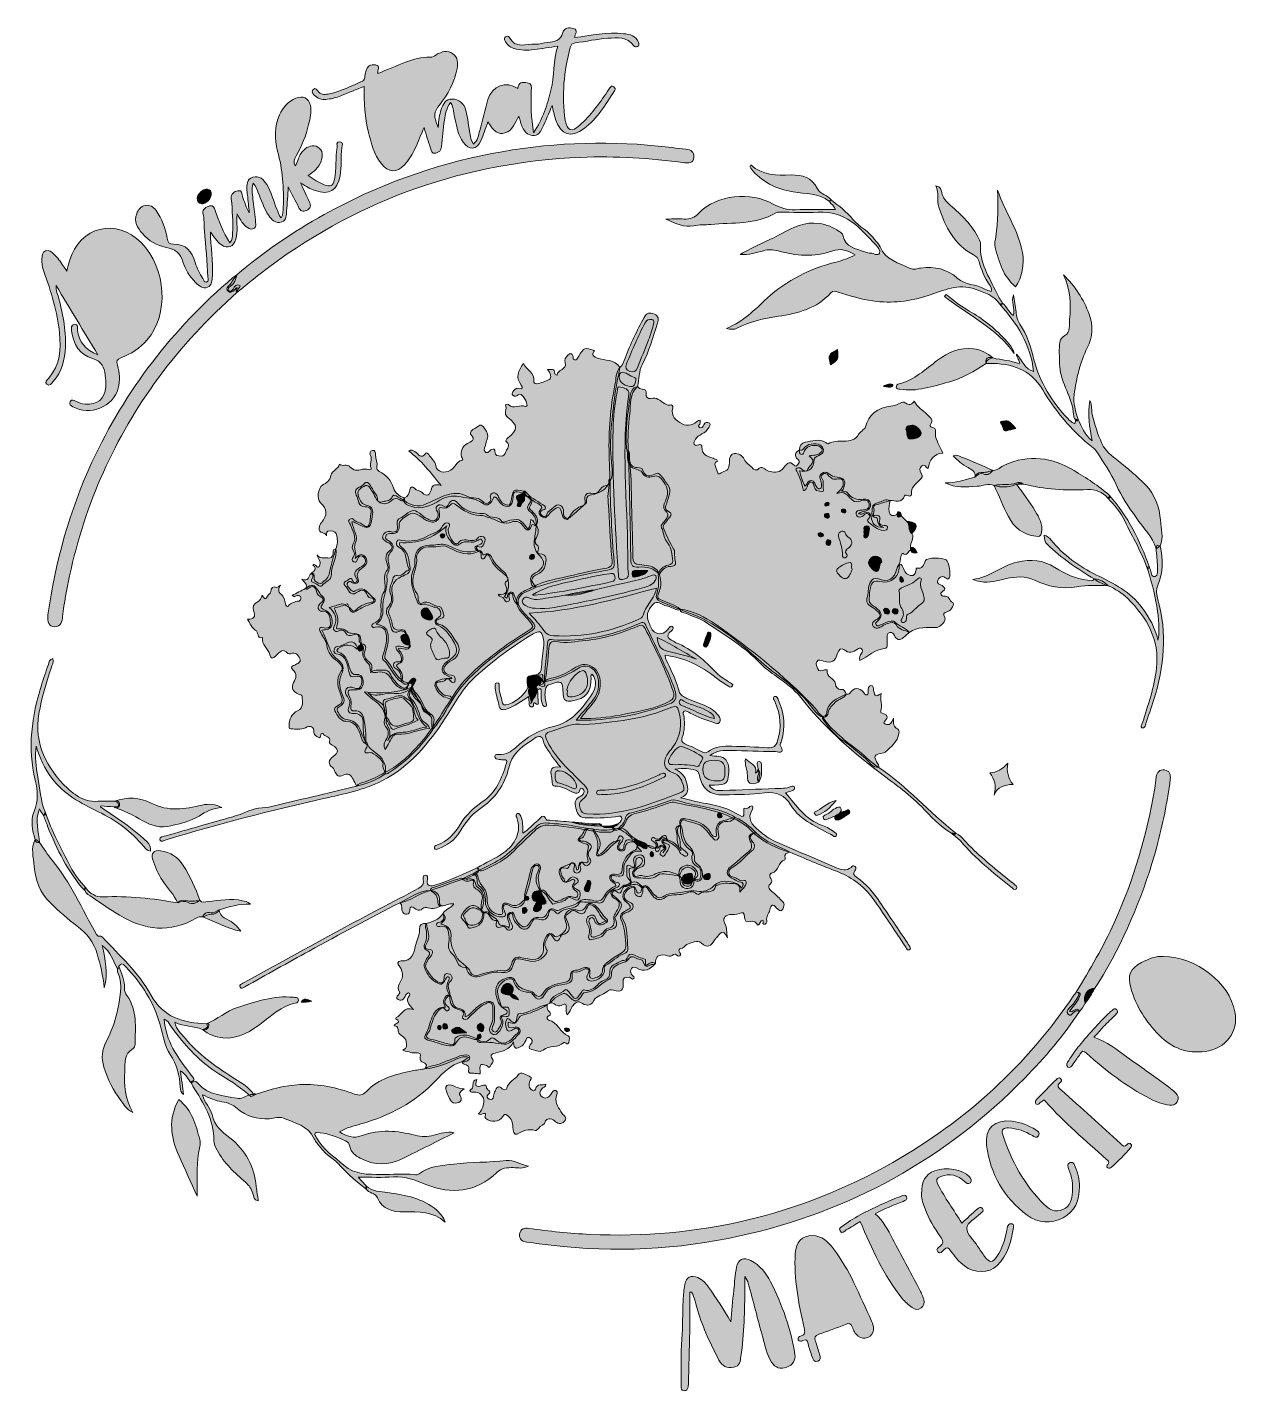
# Model space of a CAD drawing. Extents: x 99 to 981, y 16 to 1009.
import ezdxf

# ---------------------------------------------------------------- set-up
doc = ezdxf.new("R2010")
doc.units = 0
doc.header["$MEASUREMENT"] = 0
doc.layers.add('Layer 1', color=7, linetype='Continuous')

# ---------------------------------------------------------------- blocks, each defined once
blk = doc.blocks.new('block 2')
at = {"layer": 'Layer 1', "true_color": 0x010101}
h = blk.add_hatch(color=18, dxfattribs=at)
h.dxf.hatch_style = 2
edge = h.paths.add_edge_path()
edge.add_spline(control_points=[(398.61, 935.72), (398.77, 941.11), (399.46, 944.98), (400.7, 948.73), (402.01, 952.7), (403.79, 956.24), (408.72, 956.34), (413.06, 956.43), (417.73, 952.81), (418.74, 948.08), (419.99, 942.27), (420.76, 936.36), (421.74, 930.5), (422.15, 928.09), (422.61, 925.7), (424.28, 923.48), (427.33, 926.28), (427.84, 929.98), (428.8, 933.37), (430.9, 940.84), (432.53, 948.45), (434.75, 955.89), (437.79, 966.07), (447.93, 969.89), (456.4, 964.05), (456.75, 968.82), (459.99, 968.65), (463.36, 968.21), (467.14, 967.72), (466.29, 964.92), (466.24, 962.47), (466.03, 952.67), (465.96, 942.87), (468.01, 931.84), (474.79, 941.95), (478.03, 952.43), (480.6, 962.78), (483.16, 973.06), (482.11, 984.09), (485.62, 994.86), (479.54, 993.97), (474, 993.09), (468.44, 992.37), (463.47, 991.72), (458.49, 991.65), (453.62, 993.21), (450.62, 994.16), (448.4, 996.03), (447.09, 998.91), (446.66, 999.86), (446.54, 1000.94), (447.55, 1001.59), (448.44, 1002.17), (449.79, 1002.25), (450.26, 1001.33), (454.72, 992.52), (462.65, 996.61), (469.28, 996.26), (472.2, 996.11), (475.17, 997.2), (478.13, 997.58), (483.01, 998.21), (487.85, 998.32), (489.34, 1004.79), (490.15, 1008.26), (493.84, 1008.58), (496.86, 1007.79), (501.31, 1006.61), (497.64, 1003.54), (497.91, 1001.03), (509.82, 1002.8), (521.58, 1005.07), (533.56, 1003.91), (538.08, 1003.47), (542.46, 1002.45), (544.4, 997.5), (544.85, 996.37), (545.08, 995.29), (543.65, 994.54), (542.56, 993.97), (541.56, 994.27), (540.98, 995.06), (536.06, 1001.87), (528.71, 1001.04), (521.93, 1000.57), (514.02, 1000.01), (506.2, 998.26), (498.32, 997.19), (496.18, 996.9), (495.29, 996.07), (494.73, 993.94), (490.15, 976.44), (488.2, 958.77), (491.07, 940.8), (492.31, 933.02), (495.72, 931.92), (501.72, 937.33), (509.55, 944.39), (515.63, 952.95), (521.62, 961.56), (522.28, 962.51), (522.92, 963.48), (523.52, 964.47), (524.26, 965.71), (525.19, 966.05), (526.38, 965.15), (527.41, 964.37), (527.75, 963.66), (526.86, 962.3), (520.4, 952.44), (514.51, 942.11), (504.84, 934.85), (495.21, 927.63), (487.77, 930), (483.98, 941.5), (482.89, 944.77), (482.32, 948.21), (481.5, 951.67), (479.08, 946.1), (476.85, 940.51), (474.23, 935.12), (472.89, 932.37), (471.36, 929.44), (467.27, 929.88), (463.49, 930.29), (461.28, 932.6), (459.88, 935.7), (458.75, 938.19), (458.15, 940.93), (457.2, 943.94), (454.26, 939.34), (453.15, 933.36), (447.12, 931.64), (442.44, 930.3), (439.2, 932.36), (434.73, 939.71), (432.96, 934.92), (431.54, 930.25), (429.55, 925.83), (426.61, 919.29), (421.05, 918.91), (416.72, 924.86), (413.11, 929.8), (412.16, 935.74), (410.81, 941.54), (409.88, 945.5), (409.98, 949.76), (407.59, 953.81), (404.43, 949.84), (403.73, 945.29), (403.03, 940.9), (402.03, 934.54), (401.38, 928.1), (400.95, 921.66), (400.75, 918.67), (399.05, 917.59), (396.73, 916.97), (393.76, 916.17), (393.58, 918.87), (392.99, 920.53), (391.31, 925.27), (389.91, 930.1), (388.19, 935.53), (385.92, 930.16), (383.94, 925.33), (381.85, 920.55), (379.91, 916.1), (377.27, 912.04), (373.93, 908.53), (368.08, 902.38), (362.52, 902.59), (357.15, 909.2), (351.78, 915.82), (349.83, 923.91), (347.79, 931.94), (345.04, 942.82), (344.55, 953.92), (344.64, 965.51), (338.79, 963.17), (333.17, 960.99), (327.61, 958.65), (324.51, 957.35), (321.3, 956.65), (318.02, 956.19), (314.8, 955.74), (311.64, 956.19), (309.09, 958.37), (307.77, 959.49), (305.74, 961), (307.27, 962.91), (309.24, 965.35), (310.22, 962.81), (311.36, 961.53), (313.62, 958.99), (316.65, 959.59), (319.31, 960.13), (327.81, 961.89), (335.47, 965.92), (343.33, 969.4), (344.61, 969.96), (344.93, 970.76), (345.03, 972.04), (345.14, 973.5), (345.63, 974.93), (345.9, 976.38), (346.61, 980.32), (349.4, 981.62), (352.84, 981.14), (357.11, 980.55), (353.73, 977.11), (354.65, 974.95), (361.4, 977.7), (368.07, 980.49), (374.79, 983.13), (380.53, 985.39), (386.41, 987.19), (392.68, 986.74), (394.59, 986.6), (395.75, 987.65), (397.14, 988.52), (401.03, 990.97), (405.21, 992.17), (409.24, 989.27), (412.91, 986.63), (413.03, 982.69), (412.24, 978.48), (410.36, 968.45), (405.66, 959.79), (399.46, 951.93), (395.24, 946.57), (394.76, 944.31), (398.61, 935.72)], knot_values=[0, 0, 0, 0, 1, 1, 1, 2, 2, 2, 3, 3, 3, 4, 4, 4, 5, 5, 5, 6, 6, 6, 7, 7, 7, 8, 8, 8, 9, 9, 9, 10, 10, 10, 11, 11, 11, 12, 12, 12, 13, 13, 13, 14, 14, 14, 15, 15, 15, 16, 16, 16, 17, 17, 17, 18, 18, 18, 19, 19, 19, 20, 20, 20, 21, 21, 21, 22, 22, 22, 23, 23, 23, 24, 24, 24, 25, 25, 25, 26, 26, 26, 27, 27, 27, 28, 28, 28, 29, 29, 29, 30, 30, 30, 31, 31, 31, 32, 32, 32, 33, 33, 33, 34, 34, 34, 35, 35, 35, 36, 36, 36, 37, 37, 37, 38, 38, 38, 39, 39, 39, 40, 40, 40, 41, 41, 41, 42, 42, 42, 43, 43, 43, 44, 44, 44, 45, 45, 45, 46, 46, 46, 47, 47, 47, 48, 48, 48, 49, 49, 49, 50, 50, 50, 51, 51, 51, 52, 52, 52, 53, 53, 53, 54, 54, 54, 55, 55, 55, 56, 56, 56, 57, 57, 57, 58, 58, 58, 59, 59, 59, 60, 60, 60, 61, 61, 61, 62, 62, 62, 63, 63, 63, 64, 64, 64, 65, 65, 65, 66, 66, 66, 67, 67, 67, 68, 68, 68, 69, 69, 69, 70, 70, 70, 71, 71, 71, 72, 72, 72, 73, 73, 73, 74, 74, 74, 75, 75, 75, 76, 76, 76, 77, 77, 77, 77], degree=3, periodic=1)
h = blk.add_hatch(color=18, dxfattribs=at)
h.dxf.hatch_style = 2
edge = h.paths.add_edge_path()
edge.add_spline(control_points=[(246.73, 851.66), (248.74, 854.05), (248.75, 856.18), (248.84, 858.31), (249.19, 866.82), (248.64, 875.3), (247.87, 883.75), (247.52, 887.63), (249.96, 888.9), (252.63, 889.6), (256.06, 890.5), (255.4, 887.15), (256.04, 885.38), (257.47, 881.39), (258.73, 877.34), (260.98, 873.5), (260.53, 877.79), (260.07, 882.08), (259.61, 886.38), (259.49, 887.53), (259.27, 888.68), (259.26, 889.83), (259.22, 893.69), (258.86, 898.11), (263.52, 899.42), (268.16, 900.72), (271.41, 897.74), (273.77, 894.03), (277.27, 888.54), (278.42, 882.07), (281.01, 876.19), (281.92, 874.13), (282.29, 871.79), (284.24, 869.9), (285.64, 872.45), (285.62, 875), (285.7, 877.55), (286.16, 891.37), (285.34, 904.98), (281.55, 918.44), (279.09, 927.2), (279.3, 936.22), (282.99, 944.84), (285.39, 950.45), (289.37, 954.47), (294.97, 956.87), (300.27, 959.14), (304.19, 957.21), (305.46, 951.61), (306.52, 946.91), (305.25, 942.41), (304.18, 937.86), (302.26, 929.76), (299.41, 922.02), (295.02, 914.96), (293.44, 912.43), (293.01, 910.26), (294.41, 907.63), (295.67, 909.01), (295.77, 910.82), (296.44, 912.4), (297.47, 914.84), (298.48, 917.32), (300.57, 919.14), (303.64, 921.84), (307.22, 923.55), (310.93, 921.29), (314.83, 918.91), (314.46, 914.88), (313.21, 910.99), (311.69, 906.29), (308.01, 903.45), (303.79, 900.66), (307.64, 897.81), (311.39, 895.55), (315.54, 893.97), (320.44, 892.1), (321.7, 892.8), (322.89, 897.81), (324.71, 905.48), (323.5, 913.4), (324.83, 921.11), (325.09, 922.65), (323.84, 925.45), (326.89, 925.15), (329.65, 924.87), (328.56, 922.57), (328.32, 920.8), (327.39, 914.05), (328.31, 907.23), (327.02, 900.44), (324.96, 889.58), (319.53, 886.19), (308.85, 889.69), (305.43, 890.81), (302.4, 892.62), (298.36, 895.32), (300.77, 890.03), (302.5, 885.81), (304.59, 881.78), (306.14, 878.78), (305.59, 876.57), (302.7, 875.19), (300.06, 873.93), (298.11, 874.74), (296.79, 877.66), (294.6, 882.44), (292.04, 887.05), (289.3, 892.39), (288.92, 886.14), (288.67, 880.49), (288.17, 874.86), (287.9, 871.85), (288.32, 868.13), (284.58, 866.89), (280.15, 865.43), (277.32, 868.26), (275.07, 871.55), (271.46, 876.79), (269.66, 882.9), (267.21, 888.69), (266.33, 890.78), (265.73, 893), (263.7, 895.19), (262.45, 890.37), (263.3, 886.08), (263.87, 881.75), (264.54, 876.65), (264.98, 871.52), (265.59, 866.41), (265.77, 864.9), (266.24, 863.33), (264.65, 862.35), (262.93, 861.29), (261.21, 861.5), (259.55, 862.7), (256.5, 864.91), (254.68, 868.08), (252.01, 872.65), (252.01, 868.58), (251.96, 865.89), (252.02, 863.21), (252.09, 860.19), (251.87, 857.21), (251.14, 854.28), (249.75, 848.72), (245.34, 847.07), (240.5, 850.3), (237.09, 852.57), (235.25, 856.21), (232.65, 859.48), (232.86, 848.64), (234.74, 838.14), (234.11, 827.52), (233.92, 824.33), (233.91, 820.71), (230.63, 819.34), (227.12, 817.86), (224.32, 820.45), (221.87, 822.74), (217.41, 826.92), (214.32, 832.14), (212.62, 837.86), (210.72, 844.28), (206.82, 847.17), (200.44, 848.31), (193.6, 849.53), (187.69, 853.1), (183.11, 858.4), (179.59, 862.49), (176.73, 866.97), (178.98, 872.83), (180.11, 875.77), (181.78, 878.17), (185.06, 878.82), (188.61, 879.51), (191.15, 877.85), (193.14, 875.07), (197.47, 869.03), (199.8, 862.16), (201.18, 854.97), (201.71, 852.15), (202.54, 850.46), (205.78, 850.56), (214.98, 850.86), (219.23, 845.41), (221.59, 837.23), (222.77, 833.15), (225.08, 829.39), (227.03, 825.56), (227.59, 824.44), (228.37, 822.75), (229.82, 823.09), (231.47, 823.48), (230.92, 825.33), (230.84, 826.55), (230.07, 837.82), (229.4, 849.1), (228.3, 860.35), (227.88, 864.61), (228.32, 868.89), (227.22, 873.2), (226.46, 876.21), (229.68, 877.65), (232.21, 878.49), (235.07, 879.45), (235.3, 876.89), (236.02, 875.09), (239.14, 867.3), (241.83, 859.3), (246.73, 851.66)], knot_values=[0, 0, 0, 0, 1, 1, 1, 2, 2, 2, 3, 3, 3, 4, 4, 4, 5, 5, 5, 6, 6, 6, 7, 7, 7, 8, 8, 8, 9, 9, 9, 10, 10, 10, 11, 11, 11, 12, 12, 12, 13, 13, 13, 14, 14, 14, 15, 15, 15, 16, 16, 16, 17, 17, 17, 18, 18, 18, 19, 19, 19, 20, 20, 20, 21, 21, 21, 22, 22, 22, 23, 23, 23, 24, 24, 24, 25, 25, 25, 26, 26, 26, 27, 27, 27, 28, 28, 28, 29, 29, 29, 30, 30, 30, 31, 31, 31, 32, 32, 32, 33, 33, 33, 34, 34, 34, 35, 35, 35, 36, 36, 36, 37, 37, 37, 38, 38, 38, 39, 39, 39, 40, 40, 40, 41, 41, 41, 42, 42, 42, 43, 43, 43, 44, 44, 44, 45, 45, 45, 46, 46, 46, 47, 47, 47, 48, 48, 48, 49, 49, 49, 50, 50, 50, 51, 51, 51, 52, 52, 52, 53, 53, 53, 54, 54, 54, 55, 55, 55, 56, 56, 56, 57, 57, 57, 58, 58, 58, 59, 59, 59, 60, 60, 60, 61, 61, 61, 62, 62, 62, 63, 63, 63, 64, 64, 64, 65, 65, 65, 66, 66, 66, 67, 67, 67, 68, 68, 68, 69, 69, 69, 70, 70, 70, 70], degree=3, periodic=1)
at = {"layer": 'Layer 1', "true_color": 0x2e2c3b}
h = blk.add_hatch(color=250, dxfattribs=at)
h.dxf.hatch_style = 2
edge = h.paths.add_edge_path()
edge.add_spline(control_points=[(251.88, 828.4), (271.56, 845.22), (292.93, 859.59), (315.52, 872.19), (353.8, 893.56), (394.54, 908.28), (437.52, 916.6), (477.59, 924.35), (518.02, 926.21), (558.67, 922.08), (565.44, 921.39), (572.19, 920.56), (578.95, 919.79), (582.52, 919.39), (585.16, 917.83), (584.69, 913.8), (584.21, 909.79), (581.11, 909.47), (577.9, 909.9), (552.79, 913.29), (527.57, 914.94), (502.26, 913.87), (418.83, 910.33), (343.23, 884.17), (275.94, 834.49), (267.79, 828.47), (260.04, 821.93), (252.11, 815.64), (250.77, 816.74), (251.85, 817.92), (252.06, 819.2), (249.99, 817.8), (248.37, 814.01), (245.69, 816.33), (242.93, 818.73), (246.66, 820.38), (247.77, 822.31), (249, 824.44), (250.64, 826.29), (251.88, 828.4)], knot_values=[0, 0, 0, 0, 1, 1, 1, 2, 2, 2, 3, 3, 3, 4, 4, 4, 5, 5, 5, 6, 6, 6, 7, 7, 7, 8, 8, 8, 9, 9, 9, 10, 10, 10, 11, 11, 11, 12, 12, 12, 13, 13, 13, 13], degree=3, periodic=1)
at = {"layer": 'Layer 1', "true_color": 0x1a1f25}
h = blk.add_hatch(color=250, dxfattribs=at)
h.dxf.hatch_style = 2
edge = h.paths.add_edge_path()
edge.add_spline(control_points=[(684.63, 882.95), (684.22, 882.56), (683.81, 882.17), (683.39, 881.77), (675.6, 887.98), (665.9, 887.25), (656.91, 888.77), (644.47, 890.87), (633.95, 895.87), (626.15, 906.01), (625.76, 906.52), (625.38, 907.09), (626.16, 908.3), (634.64, 900.86), (644.92, 900.68), (655.43, 901.02), (663.61, 901.29), (670.68, 899.31), (674.74, 890.89), (676.61, 887.04), (682.02, 886.51), (684.63, 882.95)], knot_values=[0, 0, 0, 0, 1, 1, 1, 2, 2, 2, 3, 3, 3, 4, 4, 4, 5, 5, 5, 6, 6, 6, 7, 7, 7, 7], degree=3, periodic=1)
at = {"layer": 'Layer 1', "true_color": 0x060606}
h = blk.add_hatch(color=18, dxfattribs=at)
h.dxf.hatch_style = 2
edge = h.paths.add_edge_path()
edge.add_spline(control_points=[(230.44, 890.7), (232.61, 890.45), (233.51, 889.02), (233.3, 886.66), (233.02, 883.59), (229.07, 879.63), (226.33, 880.04), (224.16, 880.36), (222.81, 881.75), (223.03, 884.19), (223.3, 887.3), (227.21, 890.88), (230.44, 890.7)], knot_values=[0, 0, 0, 0, 1, 1, 1, 2, 2, 2, 3, 3, 3, 4, 4, 4, 4], degree=3, periodic=1)
at = {"layer": 'Layer 1', "true_color": 0x283339}
h = blk.add_hatch(color=250, dxfattribs=at)
h.dxf.hatch_style = 2
edge = h.paths.add_edge_path()
edge.add_spline(control_points=[(684.63, 882.95), (690.21, 878.53), (695.9, 874.29), (700.48, 868.71), (705.12, 863.05), (712.26, 860.01), (716.47, 853.82), (717.68, 852.04), (719.53, 850.56), (720.27, 848.62), (724.14, 838.53), (734.29, 837.33), (742.15, 832.98), (744.49, 831.68), (747.41, 832.98), (750.03, 833.29), (759.91, 834.49), (769.12, 832.73), (776.52, 825.91), (782.35, 820.54), (790.38, 821.74), (796.64, 817.99), (797.99, 817.18), (799.64, 816.85), (801.22, 816.26), (802.14, 818.34), (800.9, 819.74), (800.03, 820.97), (796.34, 826.19), (794.03, 831.98), (792.38, 838.1), (791.8, 840.24), (790.53, 841.75), (788.44, 842.84), (774.28, 850.21), (767.84, 863.39), (763.03, 877.59), (761.4, 882.42), (763.53, 887.83), (760.95, 893.05), (764.65, 892.67), (764.78, 889.98), (765.18, 888.23), (766.09, 884.23), (768.44, 881.58), (771.42, 879), (779.6, 871.94), (787.46, 864.54), (792.17, 854.52), (792.79, 853.19), (793.54, 851.67), (793.44, 850.3), (792.51, 837.05), (799.93, 826.6), (804.99, 815.38), (806.18, 812.72), (807.95, 810.32), (809.45, 807.79), (809.38, 806.16), (808.55, 806.2), (807.44, 806.87), (803.26, 813.44), (796.46, 815.42), (789.6, 817.87), (777.17, 822.31), (766.54, 816.91), (755.36, 813.23), (742.3, 808.92), (728.84, 807.47), (715.08, 809.28), (706.36, 810.43), (698.11, 813.21), (689.77, 815.77), (687.92, 816.34), (686.2, 817.24), (684.37, 815.18), (674.26, 803.73), (660.37, 800.37), (646.21, 798.12), (635.73, 796.46), (625.48, 794.43), (616.02, 789.39), (614.34, 788.49), (611.65, 788.52), (608.43, 789.33), (620.57, 794.22), (629.15, 802.98), (638.16, 811.38), (652.39, 824.65), (669.56, 832.81), (688.31, 837.67), (692.94, 838.87), (697.5, 840.15), (702.16, 843), (696.47, 846.28), (691.58, 847.93), (685.19, 845.58), (672.26, 840.85), (658.98, 842.22), (645.97, 845.74), (642.28, 846.74), (638.94, 846.89), (635.29, 845.92), (630.1, 844.56), (624.95, 842.62), (618.43, 843.1), (628.54, 849.26), (638.73, 853.01), (648.21, 858.13), (656.95, 862.85), (665.56, 867.23), (675.93, 865.75), (681.3, 864.99), (686.11, 862.91), (690.56, 859.92), (691.64, 859.2), (693.11, 858.17), (693.28, 857.11), (694.78, 847.98), (702.8, 847.6), (709.15, 845.01), (710.52, 844.45), (712.08, 843.99), (713.51, 844.08), (715.72, 844.23), (718.53, 841.6), (719.86, 844.07), (720.87, 845.96), (718.61, 848.53), (717.16, 850.1), (705.76, 862.5), (694.58, 875.19), (675.19, 873.93), (665.77, 873.32), (656.26, 873.96), (646.78, 874), (645.98, 874.01), (645.04, 873.96), (644.39, 873.56), (629.7, 864.51), (612.97, 866.65), (596.95, 864.99), (592.84, 864.57), (588.68, 864.96), (584.55, 864.09), (577.81, 862.67), (571.84, 865.5), (564.36, 868.78), (567.71, 868.94), (569.66, 869.1), (571.62, 869.12), (573.61, 869.14), (575.62, 869.13), (577.6, 868.95), (581.91, 868.54), (585.31, 870.05), (588.27, 873.18), (601.3, 886.92), (626.27, 889.02), (642.4, 879.87), (647.54, 876.95), (652.63, 875.61), (658.44, 875.73), (668.08, 875.93), (677.74, 875.79), (687.77, 875.79), (687.14, 878.71), (684.53, 879.73), (683.39, 881.77), (683.55, 882.43), (683.97, 882.82), (684.63, 882.95)], knot_values=[0, 0, 0, 0, 1, 1, 1, 2, 2, 2, 3, 3, 3, 4, 4, 4, 5, 5, 5, 6, 6, 6, 7, 7, 7, 8, 8, 8, 9, 9, 9, 10, 10, 10, 11, 11, 11, 12, 12, 12, 13, 13, 13, 14, 14, 14, 15, 15, 15, 16, 16, 16, 17, 17, 17, 18, 18, 18, 19, 19, 19, 20, 20, 20, 21, 21, 21, 22, 22, 22, 23, 23, 23, 24, 24, 24, 25, 25, 25, 26, 26, 26, 27, 27, 27, 28, 28, 28, 29, 29, 29, 30, 30, 30, 31, 31, 31, 32, 32, 32, 33, 33, 33, 34, 34, 34, 35, 35, 35, 36, 36, 36, 37, 37, 37, 38, 38, 38, 39, 39, 39, 40, 40, 40, 41, 41, 41, 42, 42, 42, 43, 43, 43, 44, 44, 44, 45, 45, 45, 46, 46, 46, 47, 47, 47, 48, 48, 48, 49, 49, 49, 50, 50, 50, 51, 51, 51, 52, 52, 52, 53, 53, 53, 54, 54, 54, 55, 55, 55, 56, 56, 56, 57, 57, 57, 57], degree=3, periodic=1)
at = {"layer": 'Layer 1', "true_color": 0x40474e}
h = blk.add_hatch(color=139, dxfattribs=at)
h.dxf.hatch_style = 2
edge = h.paths.add_edge_path()
edge.add_spline(control_points=[(805.89, 889.98), (811.08, 874.45), (820.99, 860.89), (824.03, 844.55), (825.58, 836.16), (823.65, 826.41), (819, 819.71), (809.87, 827.08), (806.91, 837.63), (804.01, 848.25), (803.26, 851.01), (804.26, 853.56), (804.61, 856.11), (806.16, 867.34), (806.46, 878.58), (805.89, 889.98)], knot_values=[0, 0, 0, 0, 1, 1, 1, 2, 2, 2, 3, 3, 3, 4, 4, 4, 5, 5, 5, 5], degree=3, periodic=1)
at = {"layer": 'Layer 1', "true_color": 0x010101}
h = blk.add_hatch(color=18, dxfattribs=at)
h.dxf.hatch_style = 2
edge = h.paths.add_edge_path()
edge.add_spline(control_points=[(150.61, 770.12), (140.18, 787.47), (130.4, 803.74), (120.29, 820.55), (119.89, 817.48), (121.08, 815.32), (121.69, 813.09), (124.98, 800.89), (127.61, 788.56), (127.07, 775.84), (126.67, 766.58), (124.54, 757.77), (118.11, 750.63), (116.93, 749.33), (115.53, 746.63), (113.43, 748.62), (111.79, 750.16), (113.71, 751.82), (114.95, 753.2), (123.45, 762.73), (123.91, 774.27), (122.73, 786.03), (121.19, 801.45), (116.57, 816.13), (111.39, 830.64), (110.31, 833.68), (109.82, 836.76), (109.94, 839.93), (110.02, 842.25), (109.96, 844.93), (112.62, 845.89), (115.15, 846.8), (116.99, 844.99), (118.73, 843.4), (121.46, 840.92), (123.47, 837.85), (125.48, 834.8), (126.21, 833.71), (126.97, 832.65), (128.05, 831.09), (128.83, 833.94), (129.42, 836.28), (130.11, 838.59), (137.63, 863.64), (164.1, 870.18), (182.46, 851.54), (200.62, 833.11), (202.63, 799.1), (186.6, 780.96), (181.34, 775), (174.96, 770.55), (167.47, 767.92), (164.38, 766.84), (163.9, 765.47), (164.93, 762.46), (166.78, 757.01), (166.97, 751.24), (165.49, 745.73), (161.85, 732.14), (144.78, 725.31), (132.51, 732.28), (131.04, 733.12), (129.37, 733.91), (130.6, 736.04), (131.65, 737.86), (132.96, 737.18), (134.4, 736.38), (136.58, 735.17), (138.97, 734.47), (141.47, 734.22), (150.31, 733.36), (155.88, 737.98), (156.41, 746.81), (156.58, 749.61), (156.39, 752.47), (156.05, 755.27), (155.35, 761.02), (153.67, 765.25), (146.85, 767.31), (137.55, 770.12), (132.64, 777.76), (131.56, 787.52), (131.36, 789.39), (130.92, 792.12), (133.71, 792.29), (136.51, 792.47), (135.65, 789.73), (135.83, 788.12), (136.8, 779.49), (141.57, 773.91), (150.61, 770.12)], knot_values=[0, 0, 0, 0, 1, 1, 1, 2, 2, 2, 3, 3, 3, 4, 4, 4, 5, 5, 5, 6, 6, 6, 7, 7, 7, 8, 8, 8, 9, 9, 9, 10, 10, 10, 11, 11, 11, 12, 12, 12, 13, 13, 13, 14, 14, 14, 15, 15, 15, 16, 16, 16, 17, 17, 17, 18, 18, 18, 19, 19, 19, 20, 20, 20, 21, 21, 21, 22, 22, 22, 23, 23, 23, 24, 24, 24, 25, 25, 25, 26, 26, 26, 27, 27, 27, 28, 28, 28, 29, 29, 29, 30, 30, 30, 30], degree=3, periodic=1)
at = {"layer": 'Layer 1', "true_color": 0x23242c}
h = blk.add_hatch(color=250, dxfattribs=at)
h.dxf.hatch_style = 2
edge = h.paths.add_edge_path()
edge.add_spline(control_points=[(251.88, 828.4), (251.04, 825.08), (250.17, 821.81), (246.98, 819.78), (246.04, 819.18), (244.95, 818), (245.89, 816.96), (247.1, 815.63), (248.61, 816.91), (249.14, 817.84), (250.35, 819.94), (251.29, 821.9), (254.26, 820.4), (253.93, 818.61), (251.61, 817.74), (252.11, 815.64), (231, 796.7), (211.55, 776.25), (194.76, 753.32), (162.92, 709.85), (141.27, 661.82), (130.09, 609.07), (128.03, 599.33), (126.18, 589.56), (125, 579.66), (124.56, 575.94), (124.03, 572.02), (118.98, 572.06), (115.21, 572.09), (113.57, 575.32), (114.33, 580.85), (119.7, 619.38), (130.11, 656.47), (146.42, 691.83), (170.61, 744.32), (205.18, 788.91), (249.07, 826.35), (249.95, 827.1), (250.94, 827.72), (251.88, 828.4)], knot_values=[0, 0, 0, 0, 1, 1, 1, 2, 2, 2, 3, 3, 3, 4, 4, 4, 5, 5, 5, 6, 6, 6, 7, 7, 7, 8, 8, 8, 9, 9, 9, 10, 10, 10, 11, 11, 11, 12, 12, 12, 13, 13, 13, 13], degree=3, periodic=1)
at = {"layer": 'Layer 1', "true_color": 0x192027}
h = blk.add_hatch(color=250, dxfattribs=at)
h.dxf.hatch_style = 2
edge = h.paths.add_edge_path()
edge.add_spline(control_points=[(864.43, 722.9), (863.78, 719.91), (863.18, 723.39), (862.55, 722.92), (861.43, 723.87), (861.27, 725.26), (861.2, 726.53), (860.48, 738.94), (851.91, 749.07), (851.12, 761.41), (850.78, 766.71), (850.76, 772.05), (850.88, 777.36), (850.95, 780.17), (851.87, 782.31), (854.88, 784.09), (859.01, 786.53), (857.94, 791.84), (858.3, 795.85), (859.3, 806.94), (858.96, 818.02), (853.76, 828.44), (862.26, 820.18), (868.5, 810.66), (872.53, 799.6), (875.61, 791.17), (875.29, 783.27), (871.19, 775.15), (865.8, 764.49), (863.24, 752.84), (861.58, 741.12), (860.71, 734.99), (862.7, 728.86), (864.43, 722.9)], knot_values=[0, 0, 0, 0, 1, 1, 1, 2, 2, 2, 3, 3, 3, 4, 4, 4, 5, 5, 5, 6, 6, 6, 7, 7, 7, 8, 8, 8, 9, 9, 9, 10, 10, 10, 11, 11, 11, 11], degree=3, periodic=1)
at = {"layer": 'Layer 1', "true_color": 0x525356}
h = blk.add_hatch(color=251, dxfattribs=at)
h.dxf.hatch_style = 2
edge = h.paths.add_edge_path()
edge.add_spline(control_points=[(768.41, 813.93), (773.39, 810.26), (778.08, 806.07), (783.41, 803.02), (792.93, 797.57), (801.83, 791.36), (809.26, 783.35), (812.59, 779.76), (816.6, 776.42), (817.96, 771.12), (804.97, 789.72), (784.25, 798.96), (767.16, 812.57), (767.58, 813.02), (767.99, 813.48), (768.41, 813.93)], knot_values=[0, 0, 0, 0, 1, 1, 1, 2, 2, 2, 3, 3, 3, 4, 4, 4, 5, 5, 5, 5], degree=3, periodic=1)
at = {"layer": 'Layer 1', "true_color": 0x3c434a}
h = blk.add_hatch(color=149, dxfattribs=at)
h.dxf.hatch_style = 2
edge = h.paths.add_edge_path()
edge.add_spline(control_points=[(807.44, 806.87), (808.11, 807.18), (808.78, 807.49), (809.45, 807.79), (812.67, 805.51), (813.45, 801.06), (817.44, 798.84), (818.6, 804.01), (815.53, 808.74), (817.48, 813.76), (818.1, 809.59), (818.82, 805.43), (819.29, 801.24), (819.65, 798.05), (820.35, 794.81), (822.12, 792.31), (827.66, 784.51), (830.01, 775.54), (832.33, 766.55), (836.65, 749.86), (845.6, 735.88), (857.14, 723.37), (858.03, 722.41), (859.1, 721.58), (860.2, 720.87), (863.24, 718.88), (862.42, 721.47), (862.55, 722.92), (863.18, 723.42), (863.8, 722.39), (864.43, 722.9), (867.3, 717.81), (869.02, 711.95), (874.84, 707.43), (872.83, 717.32), (871.01, 726.3), (873.09, 736.87), (874.92, 732.76), (874.05, 729.57), (874.79, 726.69), (876.66, 719.48), (878.73, 712.3), (881.82, 705.51), (884.29, 700.08), (889.09, 696.55), (893.61, 692.94), (900.62, 687.36), (907.44, 681.62), (913.7, 675.17), (920.67, 667.98), (923.78, 659.26), (924.41, 649.61), (924.81, 643.41), (927.01, 637.12), (924.26, 630.92), (923.16, 630.38), (922.41, 629.36), (921.32, 628.8), (918.99, 638), (911.74, 644.07), (906.7, 651.53), (901.44, 659.32), (895.82, 666.84), (892.19, 675.62), (888.64, 684.2), (882.88, 691.59), (878.21, 699.52), (876.64, 702.2), (872.34, 704.52), (869.44, 707.21), (857.52, 718.28), (846.92, 730.43), (838.7, 744.56), (829.91, 759.67), (815.81, 764.02), (799.48, 763.8), (798.82, 763.79), (798.16, 763.83), (797.49, 763.84), (796.78, 768.05), (798.97, 768.71), (802.39, 767.87), (808.7, 766.07), (815.39, 766.25), (821.46, 763.5), (822.58, 766.44), (819.6, 767.49), (819.61, 770.61), (824.03, 765.99), (825.66, 759.55), (832.12, 758.01), (830, 777.49), (820.08, 792.87), (807.44, 806.87)], knot_values=[0, 0, 0, 0, 1, 1, 1, 2, 2, 2, 3, 3, 3, 4, 4, 4, 5, 5, 5, 6, 6, 6, 7, 7, 7, 8, 8, 8, 9, 9, 9, 10, 10, 10, 11, 11, 11, 12, 12, 12, 13, 13, 13, 14, 14, 14, 15, 15, 15, 16, 16, 16, 17, 17, 17, 18, 18, 18, 19, 19, 19, 20, 20, 20, 21, 21, 21, 22, 22, 22, 23, 23, 23, 24, 24, 24, 25, 25, 25, 26, 26, 26, 27, 27, 27, 28, 28, 28, 29, 29, 29, 30, 30, 30, 31, 31, 31, 31], degree=3, periodic=1)
at = {"layer": 'Layer 1', "true_color": 0x464546}
h = blk.add_hatch(color=209, dxfattribs=at)
h.dxf.hatch_style = 2
edge = h.paths.add_edge_path()
edge.add_spline(control_points=[(523.55, 679.86), (523.34, 685.82), (523.08, 691.78), (522.95, 697.74), (522.57, 714.72), (523.8, 731.55), (527.26, 748.22), (528.16, 752.55), (527.66, 757.2), (530.8, 760.88), (533.27, 762.47), (533.64, 765.29), (534.57, 767.7), (538.5, 777.93), (543.28, 787.74), (548.45, 797.38), (550.27, 800.77), (552.83, 801.08), (555.96, 799.79), (559.26, 798.44), (559.01, 795.78), (558.11, 793.09), (554.75, 783.06), (552.28, 772.66), (547.19, 763.32), (544.34, 758.08), (545.25, 752.33), (543.68, 746.99), (537.62, 741.6), (538.77, 733.97), (537.96, 727.14), (536.92, 718.46), (536.37, 709.68), (536.93, 700.9), (539.62, 684.17), (539.06, 667.3), (539.57, 650.45), (539.85, 641.16), (540.19, 631.86), (540.25, 622.55), (540.26, 619), (541.77, 617.37), (545.31, 617.36), (547.47, 617.36), (549.59, 616.83), (551.72, 616.43), (555.59, 615.7), (558.51, 613.82), (559.65, 609.82), (561.2, 605.02), (560.81, 600.33), (558.78, 595.78), (557.8, 593.6), (558.44, 592.62), (560.6, 591.66), (565.37, 589.53), (570.65, 588.4), (574.76, 584.88), (573.73, 584.14), (572.79, 584.09), (571.56, 584.65), (568.99, 585.83), (566.37, 587.03), (563.64, 587.67), (560.86, 588.34), (558.17, 591.72), (555.06, 588.54), (550.61, 583.97), (549.74, 579.84), (552.2, 574.67), (553.38, 572.2), (553.77, 569.21), (556.74, 567.82), (561.11, 565.79), (563.99, 567.84), (566.58, 571.03), (567.18, 571.77), (567.73, 573.02), (568.88, 572.29), (570.31, 571.38), (569.48, 569.97), (568.67, 569.33), (562.3, 564.39), (567.72, 562.88), (571.08, 560.76), (571.22, 560.67), (571.36, 560.56), (571.51, 560.5), (583.38, 555.81), (592.54, 547.48), (601.23, 538.47), (604.13, 535.46), (607.83, 533.44), (611.35, 531.22), (612.14, 530.73), (613.4, 530.2), (612.84, 529.01), (612.15, 527.54), (610.82, 528.11), (609.86, 528.74), (606.81, 530.75), (603.72, 532.72), (600.84, 534.96), (589.9, 543.42), (578.08, 549.82), (563.68, 551.3), (563.74, 548.32), (565.72, 546.13), (566.76, 543.66), (569.33, 537.53), (572.37, 531.6), (573.98, 525.08), (574.7, 522.15), (577.33, 520.99), (579.69, 519.92), (583.78, 518.06), (588.04, 516.62), (592.2, 514.92), (596.26, 513.27), (599.96, 511.07), (602.56, 507.4), (603.64, 505.88), (604.61, 504.05), (603.34, 502.36), (602.24, 500.89), (600.53, 502), (599.16, 502.37), (593.19, 503.95), (587.62, 506.6), (582.04, 509.18), (580.57, 509.86), (579.05, 511.53), (577.54, 510.53), (576.14, 509.6), (577.42, 507.77), (577.57, 506.34), (578.1, 501.32), (577.9, 496.31), (576.24, 491.54), (575.4, 489.13), (575.69, 487.92), (578.07, 486.91), (582.35, 485.09), (586.54, 483.08), (590.73, 481.06), (592.14, 480.38), (593.29, 479.83), (594.81, 481), (600.04, 485.03), (606.27, 485.22), (612.45, 485.08), (621.1, 484.89), (629.75, 484.53), (638.38, 483.93), (642.46, 483.65), (644.56, 485.36), (645.71, 489.03), (648.75, 498.7), (647.79, 508.08), (643.86, 517.28), (643.3, 518.58), (641.64, 520.41), (643.27, 521.22), (645.32, 522.24), (645.84, 519.62), (646.42, 518.29), (650.49, 508.81), (651.53, 499.06), (648.6, 489.04), (648.28, 487.93), (647.24, 486.42), (647.63, 485.79), (652.13, 478.59), (645.01, 481.26), (643.29, 481.26), (632.82, 481.24), (622.35, 481.85), (611.87, 482.07), (606.76, 482.18), (601.6, 482.09), (596.33, 478.34), (600.82, 477.21), (605.52, 478.75), (608.18, 474.87), (610.74, 471.16), (610.25, 466.86), (609.71, 462.76), (609.01, 457.43), (607.32, 456.8), (595.86, 456.75), (598.27, 452.5), (602.23, 452.77), (605.86, 452.87), (618.5, 453.24), (631.14, 453.79), (643.77, 454.35), (647.73, 454.53), (651.78, 454.08), (655.58, 455.72), (656.54, 456.13), (657.67, 456.28), (658.04, 455.02), (658.41, 453.79), (657.3, 453.26), (656.4, 452.91), (654.91, 452.32), (653.35, 451.88), (651.39, 451.25), (659.39, 441.82), (666.06, 431.55), (678.33, 427.37), (681.61, 426.26), (684.72, 424.51), (687.44, 422.26), (688.18, 421.64), (689.08, 420.86), (688.35, 419.76), (687.75, 418.84), (686.86, 419.34), (686.16, 419.77), (675.19, 426.42), (662.44, 430.41), (655.16, 442.4), (651.04, 449.18), (644.84, 452.34), (636.16, 451.18), (626.47, 449.89), (616.57, 450), (606.76, 449.7), (596.08, 449.37), (590.51, 453.95), (588.49, 464.61), (588.15, 466.4), (587.36, 467.1), (585.77, 467.62), (581.41, 469.05), (578.01, 469.35), (570.73, 468.45), (575.54, 466.26), (578.39, 463.46), (579.39, 458.6), (580.31, 454.14), (581.83, 450.11), (574.94, 447.58), (582.2, 445.93), (588.08, 444.29), (594.06, 443.31), (602.54, 441.92), (610.56, 439.43), (617.87, 434.87), (620.5, 433.22), (621.48, 433.72), (621.08, 436.84), (620.93, 437.95), (620.88, 440.18), (621.48, 439.94), (623.96, 438.98), (624.96, 441.45), (626.67, 441.6), (627.86, 441.7), (627.77, 440.05), (627.27, 439.21), (623.15, 432.25), (626.95, 427.98), (632.01, 423.69), (635.73, 420.55), (639.55, 417.65), (643.98, 415.72), (658.77, 409.29), (673.63, 403.01), (688.45, 396.63), (692.09, 395.06), (695.64, 394.02), (699.14, 396.91), (700.01, 397.61), (700.93, 398.75), (702.11, 397.55), (703.06, 396.58), (702.8, 395.22), (702.03, 394.34), (700.14, 392.15), (701.16, 391), (703.13, 389.67), (710.14, 384.96), (715.46, 378.6), (720.14, 371.65), (726.83, 361.72), (733.55, 351.81), (740.26, 341.89), (740.63, 341.34), (741.05, 340.81), (741.34, 340.21), (741.87, 339.1), (743.27, 337.73), (741.57, 336.81), (740.26, 336.11), (739.68, 337.85), (739.1, 338.71), (733.41, 347.11), (727.8, 355.57), (722.16, 364.01), (716.61, 372.32), (711.08, 380.64), (702.75, 386.58), (698.12, 389.88), (693.22, 392.39), (687.82, 394.38), (676.62, 398.51), (665.69, 403.39), (654.64, 407.97), (645.16, 410.43), (636.61, 414.71), (629.19, 421.16), (624.73, 425.86), (619.59, 429.63), (613.8, 432.54), (600.1, 439.42), (584.96, 441), (570.29, 444.26), (568.28, 444.71), (566.35, 443.95), (564.49, 443.21), (557.54, 440.48), (550.47, 438.1), (543.18, 436.43), (539.43, 435.57), (536.43, 434.05), (535.04, 430.04), (534.22, 427.68), (532.35, 425.89), (530.2, 424.51), (529.24, 424.03), (528.22, 423.89), (527.16, 424.08), (526.4, 424.28), (525.79, 424.67), (525.51, 425.45), (526.08, 427.66), (528.48, 427.61), (529.79, 428.92), (531.46, 430.01), (532.76, 431.88), (532.01, 433.47), (531.21, 435.17), (529.04, 433.86), (527.5, 433.67), (520.21, 432.76), (512.93, 432.71), (505.59, 433), (500.56, 433.2), (499.86, 436.61), (498.76, 440.12), (497.71, 443.47), (497.86, 446.33), (501.4, 448.22), (502.7, 448.92), (503.97, 449.84), (504.53, 451.32), (505, 452.59), (504.44, 453.73), (503.44, 454.37), (502, 455.31), (501.91, 453.92), (501.66, 453.02), (500.88, 450.24), (499.13, 450.47), (497, 451.4), (492.63, 453.3), (488.65, 456.27), (483.49, 456.03), (482.19, 455.97), (481.64, 457.22), (481.54, 458.52), (481.43, 460.01), (481.4, 461.53), (481.08, 462.98), (480.06, 467.55), (480.27, 471.1), (487.79, 469.82), (482.78, 475.36), (479.42, 480.59), (476.14, 485.88), (474.85, 487.96), (475.12, 491.62), (472.82, 492.12), (470.14, 492.69), (467.78, 489.98), (465.42, 488.52), (458.08, 483.99), (452.07, 478.67), (449.95, 469.46), (447, 456.68), (439.62, 446.61), (428.57, 439.24), (422.37, 435.11), (418.01, 429.14), (414.3, 422.78), (410.66, 416.51), (404.97, 413.01), (398.54, 410.38), (397.57, 409.99), (396.43, 409.52), (395.92, 410.62), (395.27, 412.01), (396.44, 412.8), (397.59, 413.16), (405.77, 415.73), (410.63, 421.91), (414.95, 428.81), (418.97, 435.23), (424.39, 440.32), (430.65, 444.59), (440.62, 451.39), (444.96, 461.76), (448.21, 472.8), (448.71, 474.52), (448.35, 475.32), (446.46, 475.28), (445.3, 475.25), (444.12, 475.26), (442.98, 475.47), (441.58, 475.73), (439.58, 475.68), (439.76, 477.75), (439.91, 479.61), (441.75, 479.14), (442.98, 479.13), (447.7, 479.1), (451.39, 480.83), (454.94, 484.15), (462.82, 491.51), (472.05, 497.05), (482.58, 499.48), (496.23, 502.63), (503.58, 512.87), (510.68, 523.3), (513.53, 527.49), (514.35, 532.78), (510.57, 537.58), (509.35, 536.76), (509.83, 535.9), (509.85, 535.17), (510.13, 524.44), (506.2, 519.85), (495.44, 517.99), (491.59, 517.32), (489.71, 518.68), (489.57, 522.54), (489.56, 522.88), (489.5, 523.21), (489.48, 523.54), (488.77, 533.13), (488.79, 533.07), (479.75, 530.06), (477.75, 529.39), (476.85, 528.47), (476.54, 526.31), (476.04, 522.92), (476.27, 519.69), (477.22, 516.44), (477.49, 515.51), (477.89, 514.33), (476.53, 513.99), (475.3, 513.68), (474.87, 514.81), (474.51, 515.73), (473.36, 518.58), (473.37, 521.59), (473.5, 524.58), (473.62, 527.21), (472.92, 527.81), (470.92, 525.81), (470.73, 525.88), (470.54, 525.96), (470.34, 526.03), (469.55, 526.71), (468.6, 527.28), (468.54, 528.49), (469.12, 529.92), (470.31, 530.34), (471.71, 530.42), (474.36, 529.16), (475.36, 531.34), (476.7, 532.83), (478.29, 534.24), (480.31, 534.54), (482.25, 534.93), (487.74, 536.04), (492.57, 538.56), (497.17, 541.64), (501.42, 544.5), (505.88, 546.11), (510.63, 542.96), (515.63, 539.65), (516.88, 534.52), (516.52, 528.94), (516.14, 523.2), (513.31, 518.51), (509.52, 514.36), (507.08, 511.69), (504.78, 508.92), (502.14, 505.31), (512.33, 505.26), (521.73, 505.87), (530.96, 507.78), (541.85, 510.04), (552.96, 511.5), (563.31, 516.01), (570.45, 519.12), (571.39, 520.26), (568.72, 527.74), (563.4, 542.65), (556.13, 556.72), (549.22, 570.94), (547.8, 573.86), (545.8, 573.42), (543.41, 572.38), (531.42, 567.21), (519, 563.49), (505.99, 562.15), (498.93, 561.43), (491.88, 559.75), (484.67, 561.33), (480.95, 562.14), (479.28, 560.49), (479.07, 556.51), (478.64, 548.55), (477.71, 540.63), (476.45, 532.76), (475.53, 531.26), (474.53, 531.67), (474.16, 533), (473.63, 534.92), (472.67, 536.05), (470.65, 536.19), (470.23, 536.39), (469.9, 536.69), (469.67, 537.1), (472.42, 538.01), (473.73, 539.66), (473.84, 542.82), (474.04, 548.13), (474.93, 553.41), (475.37, 558.71), (475.52, 560.5), (475.49, 562.42), (475, 564.13), (473.58, 569.11), (472.1, 569.51), (467.63, 566.86), (452.54, 557.95), (438.6, 547.56), (425.61, 535.76), (416.16, 527.18), (410.42, 516.09), (403.69, 505.64), (391.74, 487.11), (377.96, 470.42), (357.93, 460.07), (344.47, 453.12), (329.67, 450.32), (315.09, 447.01), (276.8, 438.32), (238.74, 428.77), (201.21, 417.15), (199.47, 416.61), (196.42, 414.89), (195.88, 416.88), (195.12, 419.63), (198.75, 419.39), (200.53, 419.92), (216.64, 424.65), (232.81, 429.18), (248.96, 433.79), (251.32, 434.47), (253.65, 435.27), (255.99, 436.01), (261.99, 439.25), (268.5, 440.43), (275.21, 440.78), (296.45, 445.83), (317.69, 450.88), (338.93, 455.93), (340.59, 458.02), (343.09, 458.52), (345.43, 459.26), (350.35, 460.8), (354.79, 463.33), (359.28, 465.78), (369.1, 470.39), (376.82, 477.67), (383.99, 485.56), (387.66, 489.6), (391.14, 493.87), (394.18, 498.45), (399.37, 505.07), (403.29, 512.52), (408.04, 519.43), (417.14, 535.71), (431.76, 546.43), (446.22, 557.29), (451.92, 561.57), (457.96, 565.38), (464, 569.17), (468.24, 571.83), (468.29, 572.27), (464.98, 576.27), (461.73, 580.2), (457.39, 583.31), (455.89, 588.55), (454.86, 592.97), (456.77, 595.82), (460.61, 597.81), (463.69, 599.41), (466.92, 600.68), (469.97, 602.35), (476.21, 605.27), (482.96, 606.5), (489.59, 608.02), (499.48, 610.3), (509.33, 612.75), (519.35, 614.49), (525.09, 615.49), (525.63, 616.45), (525, 622.21), (523.53, 635.61), (523.56, 649.11), (522.32, 662.53), (521.77, 668.35), (522.73, 674.11), (523.55, 679.86)], knot_values=[0, 0, 0, 0, 1, 1, 1, 2, 2, 2, 3, 3, 3, 4, 4, 4, 5, 5, 5, 6, 6, 6, 7, 7, 7, 8, 8, 8, 9, 9, 9, 10, 10, 10, 11, 11, 11, 12, 12, 12, 13, 13, 13, 14, 14, 14, 15, 15, 15, 16, 16, 16, 17, 17, 17, 18, 18, 18, 19, 19, 19, 20, 20, 20, 21, 21, 21, 22, 22, 22, 23, 23, 23, 24, 24, 24, 25, 25, 25, 26, 26, 26, 27, 27, 27, 28, 28, 28, 29, 29, 29, 30, 30, 30, 31, 31, 31, 32, 32, 32, 33, 33, 33, 34, 34, 34, 35, 35, 35, 36, 36, 36, 37, 37, 37, 38, 38, 38, 39, 39, 39, 40, 40, 40, 41, 41, 41, 42, 42, 42, 43, 43, 43, 44, 44, 44, 45, 45, 45, 46, 46, 46, 47, 47, 47, 48, 48, 48, 49, 49, 49, 50, 50, 50, 51, 51, 51, 52, 52, 52, 53, 53, 53, 54, 54, 54, 55, 55, 55, 56, 56, 56, 57, 57, 57, 58, 58, 58, 59, 59, 59, 60, 60, 60, 61, 61, 61, 62, 62, 62, 63, 63, 63, 64, 64, 64, 65, 65, 65, 66, 66, 66, 67, 67, 67, 68, 68, 68, 69, 69, 69, 70, 70, 70, 71, 71, 71, 72, 72, 72, 73, 73, 73, 74, 74, 74, 75, 75, 75, 76, 76, 76, 77, 77, 77, 78, 78, 78, 79, 79, 79, 80, 80, 80, 81, 81, 81, 82, 82, 82, 83, 83, 83, 84, 84, 84, 85, 85, 85, 86, 86, 86, 87, 87, 87, 88, 88, 88, 89, 89, 89, 90, 90, 90, 91, 91, 91, 92, 92, 92, 93, 93, 93, 94, 94, 94, 95, 95, 95, 96, 96, 96, 97, 97, 97, 98, 98, 98, 99, 99, 99, 100, 100, 100, 101, 101, 101, 102, 102, 102, 103, 103, 103, 104, 104, 104, 105, 105, 105, 106, 106, 106, 107, 107, 107, 108, 108, 108, 109, 109, 109, 110, 110, 110, 111, 111, 111, 112, 112, 112, 113, 113, 113, 114, 114, 114, 115, 115, 115, 116, 116, 116, 117, 117, 117, 118, 118, 118, 119, 119, 119, 120, 120, 120, 121, 121, 121, 122, 122, 122, 123, 123, 123, 124, 124, 124, 125, 125, 125, 126, 126, 126, 127, 127, 127, 128, 128, 128, 129, 129, 129, 130, 130, 130, 131, 131, 131, 132, 132, 132, 133, 133, 133, 134, 134, 134, 135, 135, 135, 136, 136, 136, 137, 137, 137, 138, 138, 138, 139, 139, 139, 140, 140, 140, 141, 141, 141, 142, 142, 142, 143, 143, 143, 144, 144, 144, 145, 145, 145, 146, 146, 146, 147, 147, 147, 148, 148, 148, 149, 149, 149, 150, 150, 150, 151, 151, 151, 152, 152, 152, 153, 153, 153, 154, 154, 154, 155, 155, 155, 156, 156, 156, 157, 157, 157, 158, 158, 158, 159, 159, 159, 160, 160, 160, 161, 161, 161, 162, 162, 162, 163, 163, 163, 164, 164, 164, 165, 165, 165, 166, 166, 166, 167, 167, 167, 168, 168, 168, 169, 169, 169, 170, 170, 170, 171, 171, 171, 172, 172, 172, 173, 173, 173, 174, 174, 174, 175, 175, 175, 176, 176, 176, 177, 177, 177, 178, 178, 178, 179, 179, 179, 180, 180, 180, 181, 181, 181, 182, 182, 182, 183, 183, 183, 184, 184, 184, 185, 185, 185, 186, 186, 186, 187, 187, 187, 188, 188, 188, 189, 189, 189, 190, 190, 190, 191, 191, 191, 192, 192, 192, 193, 193, 193, 194, 194, 194, 195, 195, 195, 196, 196, 196, 197, 197, 197, 198, 198, 198, 199, 199, 199, 200, 200, 200, 201, 201, 201, 202, 202, 202, 203, 203, 203, 204, 204, 204, 205, 205, 205, 206, 206, 206, 207, 207, 207, 208, 208, 208, 209, 209, 209, 210, 210, 210, 210], degree=3, periodic=1)
at = {"layer": 'Layer 1', "true_color": 0xf6f6f6}
h = blk.add_hatch(color=7, dxfattribs=at)
h.dxf.hatch_style = 2
edge = h.paths.add_edge_path()
edge.add_spline(control_points=[(555.58, 793.14), (554.44, 789.5), (553.31, 785.16), (551.73, 780.98), (549.15, 774.15), (546.27, 767.44), (543.53, 760.68), (542.5, 758.14), (540.8, 756.91), (538.07, 758.03), (535.55, 759.06), (534.55, 760.64), (535.71, 763.51), (539.8, 773.68), (544.21, 783.69), (549.13, 793.49), (550.28, 795.79), (551.96, 796), (554.02, 795.84), (555.23, 795.75), (555.75, 795.01), (555.58, 793.14)], knot_values=[0, 0, 0, 0, 1, 1, 1, 2, 2, 2, 3, 3, 3, 4, 4, 4, 5, 5, 5, 6, 6, 6, 7, 7, 7, 7], degree=3, periodic=1)
at = {"layer": 'Layer 1', "true_color": 0xe7dfe7}
h = blk.add_hatch(color=254, dxfattribs=at)
h.dxf.hatch_style = 2
edge = h.paths.add_edge_path()
edge.add_spline(control_points=[(373.9, 665.94), (376.9, 666.69), (377.21, 669.42), (377.81, 671.71), (378.45, 674.21), (379.73, 674.44), (381.24, 672.89), (382.87, 671.23), (385.35, 671.24), (386.82, 669.76), (390.27, 666.31), (392.69, 668.5), (393.36, 671.55), (394.22, 675.42), (395.95, 676.42), (400.6, 674.85), (392.77, 684.5), (386.25, 693.39), (377.08, 699.94), (378.95, 701.57), (380.47, 700.4), (381.5, 699.74), (384.08, 698.09), (385.89, 693.43), (389.55, 698.5), (389.93, 699.04), (391.2, 698.29), (391.62, 697.58), (393.32, 694.77), (396.16, 692.71), (396.84, 689.22), (397.73, 684.72), (403.1, 683.38), (407.57, 686.04), (410.85, 688), (411.75, 692.44), (415.97, 693.41), (417.19, 693.69), (415.83, 695.01), (415.55, 695.86), (414.28, 699.67), (416.29, 703.66), (419.78, 705.5), (422.33, 706.85), (426.35, 707.98), (422.16, 712.27), (421.38, 713.07), (423.1, 715.77), (425.09, 716.5), (427.17, 717.26), (429.04, 720.66), (431.52, 717.59), (433.71, 714.88), (435.55, 711.83), (434, 708.02), (433.69, 707.26), (433.34, 706.45), (433.27, 705.64), (433.11, 703.57), (430.97, 701.27), (432.58, 699.58), (434.58, 697.47), (435.91, 700.57), (437.57, 701.25), (439.18, 701.9), (439.87, 701.2), (439.77, 699.74), (439.54, 696.26), (442.51, 696.76), (444.27, 696.38), (446.44, 695.92), (447.21, 697.83), (447.85, 699.7), (448.64, 702.01), (451.45, 703.99), (448.18, 706.65), (447.28, 707.37), (448.22, 708.71), (449.24, 709.54), (456.56, 715.49), (456.78, 718.95), (449.29, 724.4), (445.38, 727.24), (449.1, 730.69), (447.52, 733.5), (447.5, 733.53), (448.92, 734.69), (449.61, 733.87), (453.34, 729.49), (458.22, 734.81), (462.17, 732.35), (462.31, 732.27), (463.23, 732.93), (463.22, 733.21), (463.08, 735.72), (461.88, 737.86), (460.38, 739.75), (459.57, 740.78), (458.55, 742.49), (456.77, 740.85), (455.45, 739.64), (454.06, 739.58), (452.77, 740.76), (452.03, 741.44), (452.53, 742.34), (452.94, 743.03), (453.89, 744.66), (454.99, 746.24), (457.23, 745.62), (460.09, 744.82), (460.49, 746.21), (459.01, 748.02), (454.45, 753.65), (457.07, 758.42), (460.52, 763.78), (462.92, 759.08), (468.97, 757.14), (468.08, 750.78), (467.95, 749.86), (469.17, 748.91), (470.2, 749.05), (473.43, 749.48), (476.6, 750.84), (479.34, 752.15), (481.39, 753.13), (480.44, 757.05), (478.08, 759.37), (480.44, 759.08), (483.47, 760.58), (483.43, 756.36), (483.42, 755.45), (485.19, 755.1), (485.19, 755.32), (485.12, 759.62), (492.68, 759.05), (490.9, 764.41), (490.19, 766.55), (491.42, 768.35), (492.86, 769.77), (494.46, 771.37), (496.06, 771.66), (496.74, 768.84), (496.95, 767.94), (496.48, 766.57), (497.82, 766.38), (499.12, 766.2), (499.75, 767.45), (500.45, 768.36), (500.65, 768.62), (500.75, 768.95), (500.93, 769.23), (504.79, 775.56), (504.79, 775.56), (512.25, 773.29), (511.18, 770.76), (509.48, 769.52), (514.46, 767.71), (519.82, 765.77), (527.1, 766.99), (530.8, 760.88), (529.45, 753.28), (527.76, 745.71), (526.82, 738.06), (524.84, 721.82), (522.83, 705.55), (524.98, 689.13), (525.32, 686.51), (525.24, 683.84), (524.94, 681.2), (523.12, 674.16), (517.31, 669.03), (509.91, 668.08), (507.72, 667.8), (506.57, 666.81), (506.56, 664.58), (506.56, 663.91), (506.66, 663.24), (506.57, 662.58), (506.47, 661.86), (493.12, 650.23), (492.41, 650.26), (489.62, 650.4), (489.06, 652.43), (488.55, 654.67), (487.43, 659.59), (485.87, 660.03), (481.9, 656.74), (480.61, 655.67), (479.52, 654.42), (478.48, 653.11), (477.18, 651.45), (475.59, 650.77), (473.77, 652.26), (472.2, 653.55), (471.3, 655.37), (472.86, 657.02), (475.21, 659.53), (473.27, 660.53), (471.54, 661.49), (467.75, 663.61), (464.17, 665.96), (461.32, 669.3), (460.86, 669.42), (460.4, 669.53), (459.93, 669.61), (453.37, 670.91), (453.27, 670.87), (452.89, 664.81), (452.75, 662.68), (452.21, 660.8), (450.1, 659.91), (448.18, 659.1), (446.56, 660.17), (445, 661.14), (443.99, 661.77), (443.3, 662.7), (442.62, 663.66), (439.7, 667.8), (439.7, 667.78), (437.5, 663.51), (436.04, 660.65), (433.44, 660.12), (431.25, 661.84), (426.52, 665.54), (420.48, 665.55), (415.3, 666.69), (410.92, 667.66), (405.06, 667.64), (399.8, 664.33), (393.68, 660.48), (386.57, 657.01), (378.59, 659.78), (376.34, 660.56), (374.17, 661.34), (373.24, 663.82), (373.13, 664.63), (373.29, 665.35), (373.9, 665.94)], knot_values=[0, 0, 0, 0, 1, 1, 1, 2, 2, 2, 3, 3, 3, 4, 4, 4, 5, 5, 5, 6, 6, 6, 7, 7, 7, 8, 8, 8, 9, 9, 9, 10, 10, 10, 11, 11, 11, 12, 12, 12, 13, 13, 13, 14, 14, 14, 15, 15, 15, 16, 16, 16, 17, 17, 17, 18, 18, 18, 19, 19, 19, 20, 20, 20, 21, 21, 21, 22, 22, 22, 23, 23, 23, 24, 24, 24, 25, 25, 25, 26, 26, 26, 27, 27, 27, 28, 28, 28, 29, 29, 29, 30, 30, 30, 31, 31, 31, 32, 32, 32, 33, 33, 33, 34, 34, 34, 35, 35, 35, 36, 36, 36, 37, 37, 37, 38, 38, 38, 39, 39, 39, 40, 40, 40, 41, 41, 41, 42, 42, 42, 43, 43, 43, 44, 44, 44, 45, 45, 45, 46, 46, 46, 47, 47, 47, 48, 48, 48, 49, 49, 49, 50, 50, 50, 51, 51, 51, 52, 52, 52, 53, 53, 53, 54, 54, 54, 55, 55, 55, 56, 56, 56, 57, 57, 57, 58, 58, 58, 59, 59, 59, 60, 60, 60, 61, 61, 61, 62, 62, 62, 63, 63, 63, 64, 64, 64, 65, 65, 65, 66, 66, 66, 67, 67, 67, 68, 68, 68, 69, 69, 69, 70, 70, 70, 71, 71, 71, 72, 72, 72, 73, 73, 73, 74, 74, 74, 75, 75, 75, 76, 76, 76, 77, 77, 77, 78, 78, 78, 79, 79, 79, 79], degree=3, periodic=1)
at = {"layer": 'Layer 1', "true_color": 0x4a4f53}
h = blk.add_hatch(color=251, dxfattribs=at)
h.dxf.hatch_style = 2
edge = h.paths.add_edge_path()
edge.add_spline(control_points=[(802.39, 767.87), (800.08, 767.35), (797.75, 766.86), (797.49, 763.84), (788.97, 758.18), (780.22, 752.9), (770.22, 750.25), (758.6, 747.17), (747.11, 742.95), (734.72, 745.06), (733.65, 745.25), (732.04, 745.12), (732.02, 746.5), (732.01, 747.45), (732.83, 748.68), (734.13, 749), (745.31, 751.69), (753.35, 759.6), (762.13, 766.15), (770, 772.02), (778.36, 775.66), (788.35, 774.46), (793.75, 773.81), (798.42, 771.57), (802.39, 767.87)], knot_values=[0, 0, 0, 0, 1, 1, 1, 2, 2, 2, 3, 3, 3, 4, 4, 4, 5, 5, 5, 6, 6, 6, 7, 7, 7, 8, 8, 8, 8], degree=3, periodic=1)
at = {"layer": 'Layer 1', "true_color": 0xd8c8d6}
h = blk.add_hatch(color=254, dxfattribs=at)
h.dxf.hatch_style = 2
edge = h.paths.add_edge_path()
edge.add_spline(control_points=[(689.34, 773.99), (689.98, 766.82), (689.98, 766.82), (684.19, 762.7), (682.53, 770.23), (682.53, 770.23), (689.34, 773.99)], knot_values=[0, 0, 0, 0, 1, 1, 1, 2, 2, 2, 2], degree=3, periodic=1)
at = {"layer": 'Layer 1', "true_color": 0xe7e7e7}
h = blk.add_hatch(color=254, dxfattribs=at)
h.dxf.hatch_style = 2
edge = h.paths.add_edge_path()
edge.add_spline(control_points=[(538.03, 747.12), (533.23, 747.45), (529.28, 751.71), (530.54, 755.22), (530.76, 755.83), (530.99, 756.76), (531.43, 756.91), (535.46, 758.34), (537.84, 754.23), (541.48, 753.65), (543.27, 753.37), (542.21, 749.87), (541.17, 747.99), (540.53, 746.83), (539.18, 747.06), (538.03, 747.12)], knot_values=[0, 0, 0, 0, 1, 1, 1, 2, 2, 2, 3, 3, 3, 4, 4, 4, 5, 5, 5, 5], degree=3, periodic=1)
at = {"layer": 'Layer 1', "true_color": 0xfafafa}
h = blk.add_hatch(color=7, dxfattribs=at)
h.dxf.hatch_style = 2
edge = h.paths.add_edge_path()
edge.add_spline(control_points=[(537.39, 741.48), (531.5, 702.51), (536.47, 663.58), (536.51, 624.69), (536.51, 620.03), (536.52, 615.34), (536.99, 610.72), (537.36, 607.11), (534.9, 607.07), (532.71, 606.56), (529.8, 605.88), (529.9, 608.1), (529.78, 609.91), (527.28, 645.12), (525.21, 680.36), (525.89, 715.69), (526.06, 724.82), (527.08, 733.96), (528.84, 742.96), (529.13, 744.42), (528.64, 747.68), (531.39, 746.58), (533.7, 745.65), (537.63, 745.57), (537.39, 741.48)], knot_values=[0, 0, 0, 0, 1, 1, 1, 2, 2, 2, 3, 3, 3, 4, 4, 4, 5, 5, 5, 6, 6, 6, 7, 7, 7, 8, 8, 8, 8], degree=3, periodic=1)
at = {"layer": 'Layer 1', "true_color": 0xf7dee6}
h = blk.add_hatch(color=254, dxfattribs=at)
h.dxf.hatch_style = 2
edge = h.paths.add_edge_path()
edge.add_spline(control_points=[(743.53, 639.93), (745.8, 636.33), (741.76, 633.35), (742.55, 629.9), (743.15, 629.24), (743.08, 628.58), (742.55, 627.92), (740.46, 627.52), (740.05, 622.74), (736.69, 625.67), (734.85, 623.4), (735.16, 620.53), (734.54, 617.92), (733.88, 615.07), (734.34, 611.99), (732.41, 609.4), (729.27, 605.19), (725.29, 603.89), (720.2, 605), (715.75, 605.97), (714.19, 604.86), (713.23, 600.47), (712.66, 597.88), (712.67, 595.2), (712.24, 592.58), (711.91, 590.56), (712.95, 589.09), (714.52, 587.92), (715.85, 586.93), (717.3, 586.11), (718.51, 584.96), (721.72, 581.91), (721.81, 579.83), (718.9, 576.58), (718.07, 575.65), (716.3, 574.83), (717.34, 573.41), (718.24, 572.18), (719.8, 573.14), (721, 573.63), (722.38, 574.19), (723.67, 574.96), (725.09, 575.45), (727.18, 576.18), (729.84, 576.9), (731.29, 575.4), (734.32, 572.28), (738.78, 571.3), (741.53, 567.94), (740.17, 566.74), (738.84, 565.49), (737.43, 564.35), (734.66, 562.1), (732.08, 562.33), (730.7, 565.72), (729.97, 567.52), (729.14, 568.08), (727.44, 567.85), (725.27, 567.55), (725.61, 565.84), (725.57, 564.4), (725.52, 562.57), (725.57, 560.73), (725.52, 558.9), (725.49, 557.66), (725.02, 556.36), (723.71, 556.25), (716.63, 555.63), (711.72, 550.61), (705.57, 547.45), (704.82, 549.62), (705.68, 551.25), (706.87, 552.84), (707.66, 553.9), (707.73, 555), (706.79, 556.01), (705.66, 557.21), (704.77, 556.33), (703.75, 555.71), (700.59, 553.77), (697.68, 552.27), (694, 555.43), (692.03, 557.12), (690.25, 555.37), (689.37, 552.82), (687.13, 546.32), (685.58, 545.57), (679.04, 547.01), (677.37, 547.37), (675.51, 548.84), (674.13, 546.6), (673, 544.77), (674.39, 543.02), (674.86, 541.37), (675.53, 539.02), (677.48, 540.14), (679.01, 540.59), (679.99, 540.88), (681.82, 540.83), (681.75, 540.47), (680.68, 535.25), (687.28, 534.76), (687.72, 530.48), (687.93, 528.38), (689.77, 526.09), (691.45, 526.44), (694.93, 527.17), (694.6, 524.52), (695.61, 522.97), (694.08, 519.57), (689.99, 519.71), (687.66, 517.12), (685.56, 514.79), (683.02, 513.04), (682.6, 509.57), (682.37, 507.62), (681.16, 506.26), (678.98, 506.14), (673.27, 508.23), (670.89, 513.83), (667.14, 517.87), (660.65, 524.86), (653.81, 531.32), (645.96, 536.7), (640.18, 540.67), (634.92, 545.28), (629.73, 549.95), (613.69, 564.38), (596.87, 577.55), (575.87, 584.12), (575.39, 584.26), (575, 584.6), (574.64, 584.95), (574.64, 584.95), (574.76, 584.88), (574.76, 584.88), (569.79, 586.27), (565.21, 588.62), (560.43, 590.49), (557.85, 591.5), (556.7, 593.32), (557.63, 596), (559.2, 600.51), (559.33, 605.1), (558.73, 609.77), (559.62, 613.78), (562.25, 616.13), (566.13, 616.98), (569.01, 617.61), (569.59, 618.81), (569.17, 621.88), (568.54, 626.5), (568.04, 630.69), (564.66, 634.5), (562.51, 636.93), (562.87, 641.02), (561.19, 644.17), (560.19, 646.04), (562.38, 647.76), (563.6, 649.3), (565.45, 651.63), (567.03, 653.63), (563.97, 656.51), (561.45, 658.89), (563.3, 662.05), (564.36, 664.46), (566.9, 670.19), (565.1, 674.72), (561.53, 679.16), (559.8, 681.32), (558.06, 682.6), (555.16, 681.52), (551.76, 680.25), (548.99, 681.09), (547.02, 684.3), (546.08, 685.82), (544.51, 686.37), (542.84, 686.75), (538.44, 687.75), (536.45, 690.66), (536.48, 695.05), (536.49, 697.4), (536.31, 699.71), (535.6, 701.96), (534.62, 714.81), (536.46, 727.44), (538.34, 740.07), (538.82, 743.25), (539.9, 746.23), (543.68, 746.99), (544.49, 745.82), (545.7, 745.2), (547.02, 745.03), (549.04, 744.76), (550.5, 744.53), (549.95, 741.73), (549.55, 739.66), (551.5, 737.65), (553.16, 738.2), (557.72, 739.7), (560.25, 736.46), (563.36, 734.63), (564.67, 733.85), (565.57, 732.93), (567.34, 733.51), (568.65, 733.94), (569.66, 732.81), (569.33, 731.44), (567.85, 725.33), (571.53, 722.13), (576.12, 719.82), (580.5, 717.61), (584.48, 719.38), (588.08, 722.18), (588.3, 722.35), (588.69, 722.31), (589.29, 722.42), (589.33, 721.77), (589.45, 721.15), (589.38, 720.55), (589.24, 719.41), (586.92, 718.39), (588.77, 717.25), (590.4, 716.24), (591.29, 717.55), (591.99, 719.17), (592.76, 720.95), (594.57, 721.64), (596.04, 720.22), (597.39, 718.92), (595.89, 717.81), (595.15, 716.48), (593.01, 712.59), (588.05, 712.31), (585.84, 708.61), (585.12, 707.4), (584.35, 706.3), (584.99, 704.96), (585.69, 703.49), (586.92, 704.15), (588.01, 704.53), (589.33, 704.97), (590.65, 704.74), (590.55, 703.2), (590.16, 697.28), (594.66, 696.34), (598.68, 694.77), (599.86, 694.31), (601.28, 694.08), (601.9, 692.69), (599.35, 691.41), (599.35, 691.41), (602.48, 683.39), (603.64, 683.11), (604.21, 684.24), (605.12, 684.52), (609.26, 685.83), (610.33, 687.16), (610.67, 691.53), (610.68, 691.7), (610.69, 691.87), (610.67, 692.03), (610.29, 695.08), (611.68, 698.18), (614.26, 698.25), (616.7, 698.31), (620.44, 696.65), (621.34, 694.2), (622.58, 690.84), (625.88, 689.99), (627.52, 687.32), (628, 686.53), (630.64, 685.97), (631.07, 686.43), (634.6, 690.27), (636.39, 686.13), (639.12, 685.44), (642.05, 684.7), (646.18, 683.66), (649.3, 686.94), (651.59, 689.36), (653.6, 694.15), (658.2, 689.37), (659.08, 688.47), (660.25, 690), (660.94, 690.89), (661.77, 691.97), (661.7, 692.96), (660.56, 693.91), (657.1, 696.79), (658.62, 698.97), (661.63, 700.89), (662.86, 700.28), (663.61, 700.54), (664.5, 701.75), (667.1, 705.29), (672.96, 706.44), (676.7, 704.33), (678.07, 703.56), (679.19, 702.5), (679.08, 700.81), (678.94, 698.74), (677.46, 697.51), (675.74, 696.82), (673.46, 695.9), (671.95, 695.48), (671.99, 691.97), (672.04, 686.93), (666.88, 684.27), (661.69, 685.59), (662.57, 681.72), (663.79, 677.98), (665.63, 674.44), (666.66, 674.93), (666.79, 676.26), (667.56, 677.09), (669.53, 679.22), (671.24, 679.07), (672.71, 676.57), (673.21, 675.71), (673.49, 674.73), (674.07, 673.91), (674.67, 673.08), (675.41, 672.23), (676.5, 672.48), (677.77, 672.76), (677.53, 673.98), (677.56, 674.94), (677.61, 676.45), (677.49, 677.94), (676.87, 679.34), (676.11, 681.06), (676.25, 682.59), (677.81, 683.8), (679.51, 685.12), (681.25, 684.85), (682.85, 683.63), (684.7, 682.2), (686.44, 680.97), (689.04, 680.89), (694.05, 680.75), (695.47, 678.46), (693.93, 673.74), (693.62, 672.78), (693.14, 671.91), (692.17, 670.73), (693.92, 670.69), (695.65, 670.86), (696.6, 669.55), (699.55, 665.51), (703.3, 664.09), (708.27, 664.98), (710.68, 665.42), (712.99, 664.35), (713.38, 661.43), (713.76, 658.6), (711.9, 657.23), (709.59, 656.28), (708.11, 655.67), (706.29, 655.93), (704.66, 654.42), (706.56, 653.34), (707.7, 654.56), (708.95, 655.03), (711.54, 656), (713.31, 655.04), (713.74, 652.41), (714.72, 646.48), (716.48, 644.74), (722.97, 644.28), (720.08, 645.21), (718.42, 647), (718.51, 650.07), (718.53, 650.76), (718.18, 651.56), (717.52, 651.64), (712.92, 652.22), (714.7, 655.59), (714.6, 658.14), (714.47, 661.59), (717.2, 661.93), (719.55, 662.69), (722.15, 663.53), (724.58, 665.43), (727.55, 663.92), (727.28, 661.26), (726.42, 658.49), (726.89, 655.97), (727.44, 653.08), (729.79, 652.21), (732.55, 653.92), (733.63, 653.8), (734.51, 653.1), (735.56, 652.93), (736.9, 651.58), (738.23, 650.23), (739.56, 648.87), (743.21, 646.93), (742.89, 643.22), (743.53, 639.93)], knot_values=[0, 0, 0, 0, 1, 1, 1, 2, 2, 2, 3, 3, 3, 4, 4, 4, 5, 5, 5, 6, 6, 6, 7, 7, 7, 8, 8, 8, 9, 9, 9, 10, 10, 10, 11, 11, 11, 12, 12, 12, 13, 13, 13, 14, 14, 14, 15, 15, 15, 16, 16, 16, 17, 17, 17, 18, 18, 18, 19, 19, 19, 20, 20, 20, 21, 21, 21, 22, 22, 22, 23, 23, 23, 24, 24, 24, 25, 25, 25, 26, 26, 26, 27, 27, 27, 28, 28, 28, 29, 29, 29, 30, 30, 30, 31, 31, 31, 32, 32, 32, 33, 33, 33, 34, 34, 34, 35, 35, 35, 36, 36, 36, 37, 37, 37, 38, 38, 38, 39, 39, 39, 40, 40, 40, 41, 41, 41, 42, 42, 42, 43, 43, 43, 44, 44, 44, 45, 45, 45, 46, 46, 46, 47, 47, 47, 48, 48, 48, 49, 49, 49, 50, 50, 50, 51, 51, 51, 52, 52, 52, 53, 53, 53, 54, 54, 54, 55, 55, 55, 56, 56, 56, 57, 57, 57, 58, 58, 58, 59, 59, 59, 60, 60, 60, 61, 61, 61, 62, 62, 62, 63, 63, 63, 64, 64, 64, 65, 65, 65, 66, 66, 66, 67, 67, 67, 68, 68, 68, 69, 69, 69, 70, 70, 70, 71, 71, 71, 72, 72, 72, 73, 73, 73, 74, 74, 74, 75, 75, 75, 76, 76, 76, 77, 77, 77, 78, 78, 78, 79, 79, 79, 80, 80, 80, 81, 81, 81, 82, 82, 82, 83, 83, 83, 84, 84, 84, 85, 85, 85, 86, 86, 86, 87, 87, 87, 88, 88, 88, 89, 89, 89, 90, 90, 90, 91, 91, 91, 92, 92, 92, 93, 93, 93, 94, 94, 94, 95, 95, 95, 96, 96, 96, 97, 97, 97, 98, 98, 98, 99, 99, 99, 100, 100, 100, 101, 101, 101, 102, 102, 102, 103, 103, 103, 104, 104, 104, 105, 105, 105, 106, 106, 106, 107, 107, 107, 108, 108, 108, 109, 109, 109, 110, 110, 110, 111, 111, 111, 112, 112, 112, 113, 113, 113, 114, 114, 114, 115, 115, 115, 116, 116, 116, 117, 117, 117, 118, 118, 118, 119, 119, 119, 120, 120, 120, 121, 121, 121, 122, 122, 122, 123, 123, 123, 124, 124, 124, 125, 125, 125, 126, 126, 126, 127, 127, 127, 128, 128, 128, 129, 129, 129, 130, 130, 130, 131, 131, 131, 132, 132, 132, 133, 133, 133, 133], degree=3, periodic=1)
at = {"layer": 'Layer 1', "true_color": 0x545556}
h = blk.add_hatch(color=251, dxfattribs=at)
h.dxf.hatch_style = 2
edge = h.paths.add_edge_path()
edge.add_spline(control_points=[(722.66, 747.2), (723.28, 747.6), (723.4, 747.75), (723.55, 747.77), (725.52, 748.08), (727.34, 749.91), (729.47, 748.44), (729.65, 748.32), (729.57, 747.33), (729.31, 747.14), (727.34, 745.67), (725.33, 746.77), (722.66, 747.2)], knot_values=[0, 0, 0, 0, 1, 1, 1, 2, 2, 2, 3, 3, 3, 4, 4, 4, 4], degree=3, periodic=1)
at = {"layer": 'Layer 1', "true_color": 0xeddde7}
h = blk.add_hatch(color=254, dxfattribs=at)
h.dxf.hatch_style = 2
edge = h.paths.add_edge_path()
edge.add_spline(control_points=[(727.55, 663.92), (724.1, 662.89), (720.67, 661.81), (717.21, 660.86), (715.7, 660.44), (715.3, 659.3), (715.73, 658.21), (716.42, 656.46), (715.31, 655.01), (715.32, 653.01), (718.55, 653.59), (721.24, 653.66), (719.75, 648.89), (719.07, 646.69), (721.27, 645.95), (723.33, 645.9), (724.46, 645.87), (726.03, 645.85), (725.81, 644.25), (725.63, 642.88), (724.47, 642.22), (722.86, 642.27), (718.15, 642.43), (715.2, 645.73), (711.81, 648.25), (710.78, 649.02), (711.04, 649.98), (711.93, 650.76), (713.2, 651.85), (713.34, 652.86), (711.96, 654.01), (710.51, 655.21), (709.54, 654.38), (708.55, 653.39), (707.7, 652.55), (706.78, 651.89), (705.49, 651.97), (703.99, 652.07), (702.89, 652.7), (702.77, 654.3), (702.66, 655.67), (703.53, 656.42), (704.77, 656.78), (705.08, 656.87), (705.42, 656.86), (705.75, 656.9), (708.87, 657.2), (713.12, 657.06), (712.23, 661.56), (711.42, 665.68), (707.35, 664.05), (704.7, 663.33), (702.31, 662.68), (700.88, 663.5), (699.42, 664.95), (696.61, 667.73), (694.27, 671.54), (688.92, 669.07), (690.82, 671.33), (692.91, 672.72), (693.35, 675.45), (693.83, 678.46), (692.78, 680.5), (689.83, 679.75), (686.48, 678.89), (684.54, 680.12), (682.61, 682.38), (681.41, 683.77), (680.04, 684.4), (678.28, 683.06), (676.46, 681.68), (677.61, 680.59), (678.37, 679.29), (679.78, 676.9), (677.98, 674.1), (679.2, 671.59), (679.44, 671.09), (678.44, 670.34), (677.83, 670.54), (676.17, 671.07), (674.09, 670.48), (672.93, 672.46), (671.92, 674.2), (672.63, 677.56), (669.97, 677.51), (667.71, 677.47), (667.62, 674.25), (666.41, 672.55), (665.92, 671.86), (665.43, 671.21), (664.43, 671.38), (663.5, 676.33), (661.99, 681.08), (659.58, 685.5), (659.16, 686.27), (658.62, 687.03), (659.59, 687.6), (660.49, 688.13), (661.53, 687.93), (662.44, 687.4), (664.17, 686.39), (666.38, 683.79), (667.7, 686.88), (668.92, 689.71), (674.77, 692.19), (668.56, 696.48), (671.87, 697.11), (674.63, 696.79), (676.74, 698.63), (678.16, 699.88), (679.01, 701.06), (677.25, 702.73), (674.41, 705.44), (666.99, 704.07), (665.35, 700.53), (664.82, 699.38), (664.61, 697.49), (663.06, 697.63), (661.35, 697.78), (661.7, 699.6), (661.63, 700.89), (661.16, 704.06), (663.69, 706.13), (665.66, 706.41), (670.62, 707.14), (675.83, 709.39), (680.78, 706.14), (681.34, 705.78), (682.22, 705.01), (682.43, 705.16), (689.11, 709.96), (699.57, 703.2), (704.8, 712.51), (705.5, 713.75), (706.93, 714.58), (708.01, 715.61), (708.48, 716.06), (709.17, 716.45), (709.33, 716.99), (712.27, 727.14), (717.37, 731.15), (729.46, 732.98), (731.38, 733.27), (733.28, 734.06), (735.02, 734.95), (736.31, 735.61), (737.43, 736.21), (738.66, 735.18), (741.42, 732.84), (743.48, 734.03), (745.17, 736.4), (747.18, 732), (751.57, 729.98), (754.5, 726.6), (756.35, 724.48), (759.85, 723.18), (756.98, 719.44), (756.41, 718.69), (757.05, 717.44), (757.72, 717.34), (762.49, 716.6), (760.02, 713.11), (760.71, 710.64), (761.86, 706.48), (764.17, 702.65), (766.04, 698.56), (759.04, 698.07), (756.34, 693.33), (755.22, 687.27), (753.21, 687.64), (753.04, 691.28), (750.65, 689.25), (749.01, 687.87), (748.96, 685.66), (750.08, 684.25), (752.09, 681.73), (750.54, 680.5), (749.01, 678.85), (746.29, 675.94), (742.51, 673.64), (743.14, 668.68), (743.27, 667.68), (742.11, 667.01), (740.95, 667.31), (739.99, 667.56), (738.43, 668.29), (738.17, 667.54), (736.16, 661.55), (731.38, 664.21), (727.55, 663.92)], knot_values=[0, 0, 0, 0, 1, 1, 1, 2, 2, 2, 3, 3, 3, 4, 4, 4, 5, 5, 5, 6, 6, 6, 7, 7, 7, 8, 8, 8, 9, 9, 9, 10, 10, 10, 11, 11, 11, 12, 12, 12, 13, 13, 13, 14, 14, 14, 15, 15, 15, 16, 16, 16, 17, 17, 17, 18, 18, 18, 19, 19, 19, 20, 20, 20, 21, 21, 21, 22, 22, 22, 23, 23, 23, 24, 24, 24, 25, 25, 25, 26, 26, 26, 27, 27, 27, 28, 28, 28, 29, 29, 29, 30, 30, 30, 31, 31, 31, 32, 32, 32, 33, 33, 33, 34, 34, 34, 35, 35, 35, 36, 36, 36, 37, 37, 37, 38, 38, 38, 39, 39, 39, 40, 40, 40, 41, 41, 41, 42, 42, 42, 43, 43, 43, 44, 44, 44, 45, 45, 45, 46, 46, 46, 47, 47, 47, 48, 48, 48, 49, 49, 49, 50, 50, 50, 51, 51, 51, 52, 52, 52, 53, 53, 53, 54, 54, 54, 55, 55, 55, 56, 56, 56, 57, 57, 57, 58, 58, 58, 59, 59, 59, 60, 60, 60, 61, 61, 61, 62, 62, 62, 63, 63, 63, 63], degree=3, periodic=1)
at = {"layer": 'Layer 1', "true_color": 0xd0a3bf}
h = blk.add_hatch(color=9, dxfattribs=at)
h.dxf.hatch_style = 2
edge = h.paths.add_edge_path()
edge.add_spline(control_points=[(738.96, 715.81), (739.15, 718.84), (741.8, 718.45), (743.6, 718.82), (745.6, 719.24), (750.9, 714.48), (750.26, 712.71), (749.02, 709.27), (744.87, 708.86), (742.46, 708.8), (738.92, 708.71), (740.53, 713.42), (738.96, 715.81)], knot_values=[0, 0, 0, 0, 1, 1, 1, 2, 2, 2, 3, 3, 3, 4, 4, 4, 4], degree=3, periodic=1)
at = {"layer": 'Layer 1', "true_color": 0xdbc6d9}
h = blk.add_hatch(color=254, dxfattribs=at)
h.dxf.hatch_style = 2
edge = h.paths.add_edge_path()
edge.add_spline(control_points=[(819.16, 716.4), (816.66, 715.52), (814.32, 715.28), (812.32, 714.85), (809.45, 714.23), (809.89, 718.46), (808.27, 720.26), (806.89, 721.78), (809.44, 721.76), (810.57, 721.88), (813.92, 722.22), (814.19, 722.03), (819.16, 716.4)], knot_values=[0, 0, 0, 0, 1, 1, 1, 2, 2, 2, 3, 3, 3, 4, 4, 4, 4], degree=3, periodic=1)
at = {"layer": 'Layer 1', "true_color": 0xe0dee5}
h = blk.add_hatch(color=254, dxfattribs=at)
h.dxf.hatch_style = 2
edge = h.paths.add_edge_path()
edge.add_spline(control_points=[(345.92, 486.94), (343.04, 488.18), (342.86, 491.06), (341.9, 493.48), (339.93, 498.46), (338.3, 503.17), (331.14, 503.27), (327.6, 503.31), (324.98, 507.55), (323.23, 510.94), (322.35, 512.65), (324.22, 513.97), (325.68, 514.77), (328.73, 516.44), (329.31, 517.98), (327.86, 521.72), (325.66, 527.42), (323.34, 533.58), (327.96, 539.78), (329.96, 542.46), (327.2, 545.33), (325.18, 546.93), (321.2, 550.09), (317.88, 552.88), (317.44, 558.79), (317.23, 561.56), (314.3, 564.69), (312.97, 567.9), (312.51, 568.99), (311.68, 569.9), (312.32, 571), (313.11, 572.36), (314.3, 571.45), (315.41, 571.28), (319.38, 570.7), (320.71, 572.34), (319.96, 576.42), (319.29, 580.06), (319.42, 583.83), (313.69, 583.43), (310.95, 583.23), (310.16, 586.97), (312.66, 588.93), (315.61, 591.25), (315.33, 592.64), (312.31, 594.37), (311.38, 594.91), (310.39, 595.99), (310.18, 596.98), (309.13, 601.95), (306.86, 602.61), (303.12, 599.35), (303, 599.25), (302.35, 599.73), (301.95, 599.94), (303.75, 603.01), (301.11, 604.5), (299.12, 606.72), (304.23, 604.47), (304.06, 609.12), (305.93, 610.94), (308.26, 611.3), (308.38, 609.72), (308.14, 608.17), (307.73, 605.51), (309.61, 604.73), (311.4, 603.82), (313.44, 602.78), (314.3, 604.56), (315.6, 605.5), (318.53, 607.61), (319.42, 610.38), (319.94, 613.94), (320.69, 619.02), (322.81, 623.88), (323.93, 628.94), (325.61, 631.9), (325.05, 635.13), (324.81, 638.22), (324.61, 641.01), (322.48, 641.79), (319.83, 641.99), (316.75, 642.22), (317.53, 640.11), (317.16, 638.25), (316.71, 641.51), (311.2, 639.55), (311.89, 643.99), (312.13, 645.53), (312.47, 646.79), (313.51, 648.01), (318.14, 653.44), (317.91, 657.52), (312.83, 662.42), (309.95, 665.2), (310.88, 673.03), (314.31, 675.18), (317.09, 676.93), (319.71, 678.47), (320.45, 682.4), (321.08, 685.73), (325.69, 686.85), (326.62, 690.46), (328.81, 688.45), (332.03, 690.89), (334.22, 688.6), (336.76, 685.94), (339.72, 685.31), (343.28, 686.73), (344.53, 687.22), (346.22, 686.78), (347.67, 686.51), (348.81, 686.3), (350.2, 686.47), (349.66, 687.57), (348.16, 690.65), (350.92, 693.73), (349.19, 696.78), (348.45, 698.09), (348.78, 700.12), (350.59, 700.44), (352.61, 700.79), (352.86, 698.95), (352.88, 697.39), (352.92, 694.4), (354.36, 691.6), (353.94, 688.54), (353.75, 687.14), (354.19, 685.8), (355.55, 685.16), (360.78, 682.69), (364.27, 678.68), (366, 673.22), (367.27, 669.2), (370.15, 667.15), (373.9, 665.94), (373.9, 665.27), (373.89, 664.59), (373.89, 663.92), (372.66, 663.3), (371.59, 663.97), (370.6, 664.48), (368.2, 665.74), (366.44, 666.06), (364.09, 663.65), (360.43, 659.91), (354.88, 661.42), (352.83, 666.14), (352.03, 667.98), (351.18, 669.8), (350.01, 671.42), (348.62, 673.32), (347.7, 676.31), (344.3, 674.33), (341.41, 672.65), (338.9, 670.84), (340.56, 666.84), (341.79, 663.88), (342.79, 661.05), (346.7, 660.43), (349.99, 659.9), (351.11, 657.46), (350.74, 654.08), (349.55, 643.08), (348.6, 642.5), (338.78, 647.4), (337.91, 647.83), (337.16, 648.59), (335.56, 648.41), (336.52, 645.76), (337.16, 643.09), (338.08, 640.53), (339.03, 637.9), (339.42, 635.3), (338.17, 632.77), (336.38, 629.15), (339.88, 625.58), (337.96, 621.89), (340.32, 623.79), (342.45, 626.45), (345.37, 623.05), (347.42, 620.66), (346.91, 617.64), (343.74, 615.35), (340.66, 613.12), (338.57, 611.02), (340.18, 606.67), (341.05, 604.32), (339.28, 602.85), (336.68, 603.87), (335.38, 604.38), (334.35, 606.03), (332.8, 604.4), (331.77, 603.32), (332.15, 602.21), (332.96, 601.27), (334.33, 599.68), (335.87, 596.78), (338.03, 598.22), (345.54, 603.21), (347.63, 595.12), (351.92, 592.71), (353.59, 591.77), (352.38, 589.62), (350.47, 589), (346.33, 587.66), (342.43, 585.95), (338.86, 583.37), (336.87, 581.94), (335.09, 582.68), (333.95, 584.89), (333.34, 586.07), (333.29, 587.48), (332.26, 588.7), (329.28, 587.41), (326.1, 586.58), (322.81, 585.68), (324.52, 581.43), (326.55, 577.28), (324.62, 572.61), (324.01, 571.13), (324.59, 570.16), (326.17, 570.52), (328.78, 571.12), (330.67, 570.12), (332.44, 568.39), (333.17, 567.68), (334.16, 567.46), (335.19, 567.36), (341.76, 566.76), (341.75, 566.75), (342.51, 560.27), (342.54, 559.78), (342.49, 559.29), (342.37, 558.81), (341.69, 557.51), (341.13, 556.08), (339.46, 555.7), (335.78, 559.62), (330.39, 559.8), (325.7, 556.16), (324.76, 555.43), (324.27, 554.21), (325.51, 553.84), (331.95, 551.91), (332.63, 545.97), (334.45, 540.99), (335.38, 538.47), (336.11, 537.04), (339.17, 537.26), (342.83, 537.52), (344.03, 534.95), (343.92, 531.71), (343.79, 527.64), (341.91, 525.92), (338.06, 526.13), (332.25, 526.45), (331.92, 526), (334.29, 520.54), (335.19, 518.48), (335.56, 516.46), (335.02, 514.25), (334.49, 512.1), (334.97, 510.45), (337.62, 510.77), (341.4, 511.21), (343.4, 508.96), (344.14, 505.92), (345.64, 499.72), (345.85, 493.32), (345.92, 486.94)], knot_values=[0, 0, 0, 0, 1, 1, 1, 2, 2, 2, 3, 3, 3, 4, 4, 4, 5, 5, 5, 6, 6, 6, 7, 7, 7, 8, 8, 8, 9, 9, 9, 10, 10, 10, 11, 11, 11, 12, 12, 12, 13, 13, 13, 14, 14, 14, 15, 15, 15, 16, 16, 16, 17, 17, 17, 18, 18, 18, 19, 19, 19, 20, 20, 20, 21, 21, 21, 22, 22, 22, 23, 23, 23, 24, 24, 24, 25, 25, 25, 26, 26, 26, 27, 27, 27, 28, 28, 28, 29, 29, 29, 30, 30, 30, 31, 31, 31, 32, 32, 32, 33, 33, 33, 34, 34, 34, 35, 35, 35, 36, 36, 36, 37, 37, 37, 38, 38, 38, 39, 39, 39, 40, 40, 40, 41, 41, 41, 42, 42, 42, 43, 43, 43, 44, 44, 44, 45, 45, 45, 46, 46, 46, 47, 47, 47, 48, 48, 48, 49, 49, 49, 50, 50, 50, 51, 51, 51, 52, 52, 52, 53, 53, 53, 54, 54, 54, 55, 55, 55, 56, 56, 56, 57, 57, 57, 58, 58, 58, 59, 59, 59, 60, 60, 60, 61, 61, 61, 62, 62, 62, 63, 63, 63, 64, 64, 64, 65, 65, 65, 66, 66, 66, 67, 67, 67, 68, 68, 68, 69, 69, 69, 70, 70, 70, 71, 71, 71, 72, 72, 72, 73, 73, 73, 74, 74, 74, 75, 75, 75, 76, 76, 76, 77, 77, 77, 78, 78, 78, 79, 79, 79, 80, 80, 80, 81, 81, 81, 82, 82, 82, 83, 83, 83, 84, 84, 84, 85, 85, 85, 86, 86, 86, 87, 87, 87, 88, 88, 88, 89, 89, 89, 90, 90, 90, 90], degree=3, periodic=1)
at = {"layer": 'Layer 1', "true_color": 0xe4c5d5}
h = blk.add_hatch(color=254, dxfattribs=at)
h.dxf.hatch_style = 2
edge = h.paths.add_edge_path()
edge.add_spline(control_points=[(559.65, 609.82), (555.83, 614.87), (550.41, 616.09), (544.59, 615.53), (540.12, 615.1), (538.81, 616.79), (538.76, 621.05), (538.5, 641.02), (538.03, 660.98), (537.59, 680.95), (537.45, 687.6), (537.15, 694.25), (536.93, 700.9), (538.47, 698.8), (537.67, 696.39), (537.78, 694.13), (537.96, 690.39), (539.67, 688.19), (543.46, 687.94), (545.18, 687.83), (547.03, 687.89), (547.63, 685.96), (549.25, 680.75), (553.1, 681.45), (556.35, 683.23), (558.82, 684.58), (559.25, 683.68), (560.76, 682.13), (562.77, 680.08), (563.93, 677.54), (565.65, 675.36), (569.2, 670.88), (566.04, 666.6), (564.92, 662.3), (564.27, 659.77), (562.75, 657.33), (566.6, 655.81), (568.33, 655.13), (568.74, 653.47), (567.13, 651.77), (565.65, 650.22), (564.43, 648.43), (563.07, 646.76), (561.93, 645.37), (562.3, 644.59), (563.03, 642.75), (565.04, 637.7), (567.45, 633.06), (570.16, 628.38), (571.28, 626.44), (570.11, 622.29), (571.33, 619.05), (572.22, 616.72), (569.57, 616.1), (567.82, 616.02), (563.57, 615.83), (561.15, 613.5), (559.65, 609.82)], knot_values=[0, 0, 0, 0, 1, 1, 1, 2, 2, 2, 3, 3, 3, 4, 4, 4, 5, 5, 5, 6, 6, 6, 7, 7, 7, 8, 8, 8, 9, 9, 9, 10, 10, 10, 11, 11, 11, 12, 12, 12, 13, 13, 13, 14, 14, 14, 15, 15, 15, 16, 16, 16, 17, 17, 17, 18, 18, 18, 19, 19, 19, 19], degree=3, periodic=1)
at = {"layer": 'Layer 1', "true_color": 0x20272e}
h = blk.add_hatch(color=250, dxfattribs=at)
h.dxf.hatch_style = 2
edge = h.paths.add_edge_path()
edge.add_spline(control_points=[(803.39, 674.86), (799.15, 676.68), (795.03, 674.66), (790.88, 674.34), (783.04, 673.75), (775.23, 672.98), (767.74, 676.94), (775.29, 676.75), (782.28, 679.13), (789.37, 680.97), (790.21, 682.88), (791.48, 684.47), (793.69, 684.33), (796.84, 684.12), (799.67, 685.17), (802.58, 685.97), (805.95, 686.02), (808.21, 688.54), (811.01, 689.83), (828.65, 697.99), (845.44, 695.29), (861.51, 685.8), (870.55, 680.46), (879.39, 674.71), (887.34, 667.74), (888.19, 666.36), (887.93, 665.64), (886.19, 665.77), (882.16, 670.13), (877.32, 672.32), (871.24, 672.02), (855.49, 671.27), (839.84, 672.01), (824.48, 676.03), (822.36, 676.57), (820.51, 676.38), (818.34, 675.45), (813.55, 673.39), (808.44, 673.48), (803.39, 674.86)], knot_values=[0, 0, 0, 0, 1, 1, 1, 2, 2, 2, 3, 3, 3, 4, 4, 4, 5, 5, 5, 6, 6, 6, 7, 7, 7, 8, 8, 8, 9, 9, 9, 10, 10, 10, 11, 11, 11, 12, 12, 12, 13, 13, 13, 13], degree=3, periodic=1)
at = {"layer": 'Layer 1', "true_color": 0x474c50}
h = blk.add_hatch(color=251, dxfattribs=at)
h.dxf.hatch_style = 2
edge = h.paths.add_edge_path()
edge.add_spline(control_points=[(802.58, 685.97), (800.53, 684.12), (798.98, 681.8), (795.29, 683.41), (793.66, 684.12), (790.98, 682.75), (789.37, 680.97), (790.25, 685.11), (787.09, 686.47), (784.38, 687.93), (780.26, 690.13), (776.77, 692.99), (773.54, 696.62), (776.07, 697.72), (777.86, 696.26), (779.5, 695.63), (787.27, 692.62), (794.9, 689.23), (802.58, 685.97)], knot_values=[0, 0, 0, 0, 1, 1, 1, 2, 2, 2, 3, 3, 3, 4, 4, 4, 5, 5, 5, 6, 6, 6, 6], degree=3, periodic=1)
at = {"layer": 'Layer 1', "true_color": 0xd5cfda}
h = blk.add_hatch(color=254, dxfattribs=at)
h.dxf.hatch_style = 2
edge = h.paths.add_edge_path()
edge.add_spline(control_points=[(341.92, 559.93), (341.6, 560.49), (340.99, 561.07), (341.02, 561.61), (341.23, 565.36), (340.73, 567.93), (335.9, 566.05), (334.47, 565.5), (332.35, 565.53), (331.41, 567.29), (329.98, 569.95), (328.19, 570.38), (325.72, 568.86), (324.44, 568.08), (323.55, 568.73), (322.74, 569.72), (321.95, 570.68), (322.41, 571.44), (322.87, 572.41), (325.22, 577.34), (323.87, 582.4), (319.14, 586.04), (322.22, 586.96), (325.11, 587.85), (328.01, 588.68), (329.21, 589.02), (334.37, 586.3), (335.04, 584.92), (336.27, 582.36), (337.96, 583.63), (339.01, 584.71), (342.05, 587.81), (345.92, 588.97), (349.9, 589.95), (350.77, 590.16), (351.6, 590.34), (351.67, 591.33), (351.74, 592.33), (351.02, 592.8), (350.1, 592.88), (348.66, 593), (347.52, 593.56), (346.94, 594.94), (345.18, 599.15), (343.23, 599.78), (339.04, 596.94), (334.45, 593.84), (333.06, 599.61), (330.84, 601.86), (328.26, 604.47), (331.96, 605.28), (333.31, 606.51), (334.83, 607.9), (335.81, 607.21), (336.41, 605.3), (336.73, 604.27), (337.81, 603.87), (338.85, 604.61), (339.59, 605.15), (339.88, 605.98), (339.29, 606.79), (335.76, 611.64), (339.27, 613.93), (342.8, 615.96), (344.26, 616.8), (345.14, 617.9), (345.47, 619.33), (345.88, 621.12), (344.94, 622.67), (343.42, 623.49), (341.72, 624.39), (340.56, 623.39), (340.02, 621.73), (339.53, 620.22), (338.88, 618.53), (337.03, 619.29), (335.16, 620.06), (335.77, 621.87), (336.73, 623.06), (337.91, 624.52), (337.61, 625.77), (336.82, 627.16), (335.95, 628.68), (335.53, 630.31), (336.46, 631.91), (339.69, 637.42), (336.15, 642.01), (334.44, 646.81), (334.02, 647.97), (332.45, 648.83), (333.92, 650.18), (335.16, 651.32), (336.5, 650.93), (337.44, 649.82), (339.07, 647.9), (341.71, 647.99), (343.51, 646.55), (347.25, 643.57), (348.39, 645.68), (348.89, 649.17), (349.12, 650.8), (349.09, 652.5), (349.52, 654.07), (350.57, 657.91), (348.65, 659.46), (345.27, 659.48), (339.94, 659.51), (340.72, 664.37), (339.17, 667.18), (337.98, 669.33), (337.33, 672.3), (341.02, 673.66), (342.23, 674.11), (343.45, 674.92), (344.28, 675.9), (346.3, 678.28), (347.75, 677.05), (348.97, 675.27), (350.55, 672.94), (351.52, 670.06), (353.47, 668.15), (355.05, 666.61), (352.67, 661.48), (358.5, 663.22), (361.17, 664.02), (363.72, 663.5), (364.93, 666.73), (365.46, 668.12), (366.71, 667.97), (367.87, 667.31), (369.87, 666.17), (371.88, 665.05), (373.89, 663.92), (378.78, 660.2), (383.75, 658.7), (389.85, 661.6), (394.08, 663.61), (398.44, 665.66), (402.62, 667.37), (406.77, 669.07), (412.95, 670.13), (417.69, 667.92), (419.98, 666.86), (421.95, 665.82), (424.42, 665.93), (426.91, 666.04), (428.99, 665.19), (430.74, 663.49), (432.03, 662.23), (433.45, 661.46), (435.22, 662.27), (436.89, 663.04), (437.08, 664.58), (436.62, 666.11), (436.04, 668.02), (437.01, 669.19), (438.53, 669.52), (440.1, 669.87), (441.3, 668.76), (442.09, 667.34), (443.36, 665.06), (444.14, 662.54), (446.93, 661.27), (450.01, 659.86), (451.38, 660.94), (451.77, 663.84), (452.88, 672.22), (452.83, 672.23), (460.8, 670.9), (461.35, 669.8), (460.79, 668.79), (459.99, 668.38), (457.24, 666.97), (457.06, 664.78), (457.78, 662.18), (460.44, 663.31), (459.44, 667.05), (462.04, 668.24), (464.89, 666.29), (469.02, 665.05), (465.37, 660.16), (463.73, 657.96), (466.5, 656.73), (467.67, 655.4), (470.17, 652.52), (472.33, 649.72), (469.87, 645.77), (468.72, 645.24), (467.18, 648.28), (466.15, 645.07), (464.95, 641.3), (462.75, 641.93), (460.98, 644.79), (458.94, 648.08), (455.79, 649.63), (452.48, 648.38), (446.19, 646.02), (441.33, 649.65), (436.02, 651.36), (433.66, 652.12), (431.45, 653.13), (428.87, 653.21), (422.28, 653.39), (416.84, 656.61), (411.92, 660.57), (409.86, 662.23), (408.56, 662.44), (406.99, 660.44), (405.6, 658.68), (403.98, 658.03), (401.74, 658.74), (399.47, 659.47), (398.56, 658.47), (399.15, 656.18), (399.88, 653.39), (399.71, 650.74), (397.13, 649.04), (394.33, 647.2), (391.71, 648.8), (389.16, 650.04), (388.56, 650.33), (388.04, 650.75), (387.49, 651.12), (380.24, 656.12), (379.78, 656.05), (372.8, 650.87), (370.86, 649.43), (369.93, 647.86), (370.02, 645.44), (370.16, 641.82), (368.45, 639.81), (364.62, 639.91), (362.93, 639.96), (360.93, 639.9), (360.28, 638.14), (359.42, 635.81), (361.8, 635.15), (363.18, 634.12), (366.15, 631.9), (366.82, 629.42), (364.1, 626.59), (361.88, 624.29), (361.51, 621.7), (362.45, 618.76), (363.3, 616.1), (363.1, 613.51), (361.77, 611.03), (361.45, 610.44), (360.94, 609.77), (361.06, 609.19), (362.81, 600.7), (357.3, 593.1), (358.15, 584.71), (358.6, 580.3), (357.14, 576.57), (353.28, 573.86), (359.75, 572.87), (362.08, 570.18), (362.17, 563.97), (362.23, 560.24), (361.24, 556.73), (360.19, 553.21), (359.65, 551.42), (359.06, 549.44), (360.51, 547.99), (364.99, 543.51), (366.86, 537), (372.19, 533.22), (373.36, 531.36), (375.89, 531.96), (377.25, 530.44), (376.03, 526.48), (374.35, 525.61), (370.96, 527.41), (368.1, 528.92), (365.94, 531.33), (364.41, 534.09), (362.21, 538.08), (359.15, 539.77), (354.63, 538.99), (351.49, 538.45), (348.61, 538.39), (348.8, 543.02), (348.86, 544.57), (347.23, 545.47), (346.28, 546.6), (344.29, 548.98), (342.85, 551.57), (343.98, 554.8), (344.81, 557.18), (343.4, 558.54), (341.92, 559.93)], knot_values=[0, 0, 0, 0, 1, 1, 1, 2, 2, 2, 3, 3, 3, 4, 4, 4, 5, 5, 5, 6, 6, 6, 7, 7, 7, 8, 8, 8, 9, 9, 9, 10, 10, 10, 11, 11, 11, 12, 12, 12, 13, 13, 13, 14, 14, 14, 15, 15, 15, 16, 16, 16, 17, 17, 17, 18, 18, 18, 19, 19, 19, 20, 20, 20, 21, 21, 21, 22, 22, 22, 23, 23, 23, 24, 24, 24, 25, 25, 25, 26, 26, 26, 27, 27, 27, 28, 28, 28, 29, 29, 29, 30, 30, 30, 31, 31, 31, 32, 32, 32, 33, 33, 33, 34, 34, 34, 35, 35, 35, 36, 36, 36, 37, 37, 37, 38, 38, 38, 39, 39, 39, 40, 40, 40, 41, 41, 41, 42, 42, 42, 43, 43, 43, 44, 44, 44, 45, 45, 45, 46, 46, 46, 47, 47, 47, 48, 48, 48, 49, 49, 49, 50, 50, 50, 51, 51, 51, 52, 52, 52, 53, 53, 53, 54, 54, 54, 55, 55, 55, 56, 56, 56, 57, 57, 57, 58, 58, 58, 59, 59, 59, 60, 60, 60, 61, 61, 61, 62, 62, 62, 63, 63, 63, 64, 64, 64, 65, 65, 65, 66, 66, 66, 67, 67, 67, 68, 68, 68, 69, 69, 69, 70, 70, 70, 71, 71, 71, 72, 72, 72, 73, 73, 73, 74, 74, 74, 75, 75, 75, 76, 76, 76, 77, 77, 77, 78, 78, 78, 79, 79, 79, 80, 80, 80, 81, 81, 81, 82, 82, 82, 83, 83, 83, 84, 84, 84, 85, 85, 85, 86, 86, 86, 87, 87, 87, 88, 88, 88, 89, 89, 89, 90, 90, 90, 91, 91, 91, 92, 92, 92, 93, 93, 93, 94, 94, 94, 95, 95, 95, 96, 96, 96, 97, 97, 97, 97], degree=3, periodic=1)
at = {"layer": 'Layer 1', "true_color": 0xf1d0da}
h = blk.add_hatch(color=254, dxfattribs=at)
h.dxf.hatch_style = 2
edge = h.paths.add_edge_path()
edge.add_spline(control_points=[(469.79, 645.93), (470.46, 649.91), (468.96, 652.89), (465.89, 655.42), (463.77, 657.16), (462.43, 658.86), (465.05, 661.93), (468.02, 665.39), (463.27, 666.06), (461.81, 667.91), (460.91, 668.91), (461.1, 669.91), (461.79, 670.91), (464.96, 666.25), (470.08, 664.1), (474.51, 661.07), (476.58, 659.66), (478.38, 658.28), (474.55, 656.92), (473.43, 656.52), (472.74, 655.99), (473.03, 654.83), (473.33, 653.66), (474.17, 652.75), (475.31, 652.35), (476.48, 651.93), (477.3, 652.75), (477.57, 653.73), (478.32, 656.4), (480.91, 657.29), (482.6, 659.03), (483.8, 660.26), (485.51, 661.48), (487.5, 660.41), (489.3, 659.45), (489.9, 657.79), (489.8, 655.79), (489.75, 654.81), (489.67, 653.69), (490.05, 652.85), (491.05, 650.67), (492.98, 650.1), (494.19, 652.25), (496.49, 656.35), (499.63, 659), (504.13, 660.29), (505.61, 660.71), (505.63, 662.07), (505.45, 663.59), (504.84, 668.62), (506.2, 669.84), (511.47, 669.1), (513.17, 668.87), (514.18, 669.32), (515.26, 670.67), (516.78, 672.56), (518.23, 674.64), (521.06, 675.03), (523.94, 675.42), (521.85, 678.68), (523.55, 679.86), (523.97, 659.58), (524.93, 639.33), (526.66, 619.12), (526.99, 615.29), (525.72, 614.08), (522.02, 613.38), (504.43, 610.06), (486.87, 606.59), (469.84, 600.9), (466.55, 600.76), (466.28, 603.34), (465.86, 605.55), (465.45, 607.68), (466.27, 609.49), (468.2, 610.64), (469.9, 611.66), (471.76, 612.43), (473.1, 614), (476.49, 617.96), (475.57, 621.03), (471.76, 624.51), (468.8, 627.22), (467.91, 631.89), (468.57, 635.76), (469.15, 639.15), (469.71, 642.5), (469.79, 645.93)], knot_values=[0, 0, 0, 0, 1, 1, 1, 2, 2, 2, 3, 3, 3, 4, 4, 4, 5, 5, 5, 6, 6, 6, 7, 7, 7, 8, 8, 8, 9, 9, 9, 10, 10, 10, 11, 11, 11, 12, 12, 12, 13, 13, 13, 14, 14, 14, 15, 15, 15, 16, 16, 16, 17, 17, 17, 18, 18, 18, 19, 19, 19, 20, 20, 20, 21, 21, 21, 22, 22, 22, 23, 23, 23, 24, 24, 24, 25, 25, 25, 26, 26, 26, 27, 27, 27, 28, 28, 28, 29, 29, 29, 29], degree=3, periodic=1)
at = {"layer": 'Layer 1', "true_color": 0x494d51}
h = blk.add_hatch(color=251, dxfattribs=at)
h.dxf.hatch_style = 2
edge = h.paths.add_edge_path()
edge.add_spline(control_points=[(803.39, 674.86), (808.73, 676.51), (814.5, 674.54), (819.82, 676.85), (821.23, 677.47), (823.11, 677.35), (824.48, 676.03), (823, 676.03), (821.52, 676.03), (819.62, 676.03), (824.35, 669.3), (829.25, 663.08), (833.27, 656.34), (836.04, 651.68), (839.03, 646.83), (837.83, 640.68), (837.27, 637.83), (836.1, 637.7), (833.82, 637.96), (824.43, 639.04), (817.88, 644.22), (813.73, 652.35), (809.98, 659.7), (806.81, 667.35), (803.39, 674.86)], knot_values=[0, 0, 0, 0, 1, 1, 1, 2, 2, 2, 3, 3, 3, 4, 4, 4, 5, 5, 5, 6, 6, 6, 7, 7, 7, 8, 8, 8, 8], degree=3, periodic=1)
at = {"layer": 'Layer 1', "true_color": 0xd3c1d2}
h = blk.add_hatch(color=254, dxfattribs=at)
h.dxf.hatch_style = 2
edge = h.paths.add_edge_path()
edge.add_spline(control_points=[(461.79, 670.91), (461.8, 669.91), (461.81, 668.91), (461.81, 667.91), (460.69, 666.58), (462.41, 664.5), (460.72, 663.39), (459.1, 662.32), (458.96, 659), (456.82, 659.56), (454.62, 660.13), (457.45, 662.53), (456.6, 663.72), (452.54, 669.42), (461.09, 667.55), (460.8, 670.9), (461.13, 670.91), (461.46, 670.92), (461.79, 670.91)], knot_values=[0, 0, 0, 0, 1, 1, 1, 2, 2, 2, 3, 3, 3, 4, 4, 4, 5, 5, 5, 6, 6, 6, 6], degree=3, periodic=1)
at = {"layer": 'Layer 1', "true_color": 0x484c4f}
h = blk.add_hatch(color=251, dxfattribs=at)
h.dxf.hatch_style = 2
edge = h.paths.add_edge_path()
edge.add_spline(control_points=[(916.3, 615.89), (915.94, 615.14), (915.58, 614.39), (915.22, 613.64), (911, 626.1), (904.13, 637.31), (898.54, 649.13), (895.54, 655.46), (890.91, 660.67), (886.19, 665.77), (887.03, 666.16), (887.26, 666.91), (887.34, 667.74), (900.74, 652.56), (909.46, 634.75), (916.3, 615.89)], knot_values=[0, 0, 0, 0, 1, 1, 1, 2, 2, 2, 3, 3, 3, 4, 4, 4, 5, 5, 5, 5], degree=3, periodic=1)
at = {"layer": 'Layer 1', "true_color": 0xd3c1d2}
h = blk.add_hatch(color=254, dxfattribs=at)
h.dxf.hatch_style = 2
edge = h.paths.add_edge_path()
edge.add_spline(control_points=[(456.93, 587.94), (454.58, 589.46), (453.23, 591.61), (452.82, 594.36), (452.68, 595.3), (452.88, 596.63), (451.41, 596.42), (450.32, 596.27), (449.83, 595.23), (449.99, 594.14), (450.19, 592.74), (451.35, 591.04), (449.2, 590.37), (447.54, 589.86), (446.98, 591.56), (446.39, 592.66), (445.51, 594.29), (443.14, 593.26), (442.14, 595.46), (448.25, 595.16), (449.65, 597.99), (447.38, 603.07), (447.06, 603.78), (447.16, 604.36), (447.78, 604.79), (450.77, 606.9), (448.68, 608.69), (447.14, 609.94), (442.7, 613.58), (438.09, 616.94), (436.14, 622.79), (435.72, 624.08), (434.13, 625.94), (432.77, 623.1), (432.33, 622.18), (431.93, 621.08), (430.7, 621.49), (429.5, 621.89), (429.87, 623.15), (429.85, 624.08), (429.83, 625.54), (429.62, 626.77), (427.83, 626.92), (424.35, 629.94), (424.32, 630.03), (428.42, 631.73), (430.01, 632.39), (431.32, 633.31), (430.58, 634.97), (429.72, 636.86), (428.33, 635.42), (427.3, 634.81), (425.31, 633.63), (423.17, 633.55), (421.02, 633.81), (418.63, 634.11), (416.44, 634.04), (414.42, 632.44), (412.1, 630.58), (410.08, 631.43), (408.4, 633.51), (405.67, 636.9), (402.54, 640.16), (404.79, 645.55), (394.81, 636.37), (383.38, 632.54), (370.47, 633.32), (369.78, 631.67), (370.8, 630.83), (371.67, 630.2), (377.06, 626.34), (377.17, 620.12), (378.05, 614.6), (378.62, 611.05), (374.35, 609.81), (371.68, 608.58), (366.44, 606.15), (363.71, 602.07), (365.07, 596.34), (365.94, 592.67), (365.76, 589.46), (363.58, 586.39), (362.08, 584.27), (362.09, 582.08), (363.19, 579.8), (363.85, 578.45), (364.56, 577.07), (364.72, 575.59), (365.15, 571.54), (366.57, 568.98), (371.36, 569.92), (373.02, 570.24), (374.65, 569.47), (375.18, 567.48), (372.43, 563.21), (372.43, 563.21), (378.37, 558.28), (376.39, 553.59), (372.72, 557.04), (369.51, 556.38), (369.81, 554.84), (371.24, 553.89), (371.85, 552.54), (373.19, 549.54), (373.76, 546.74), (369.85, 545.24), (366.98, 544.14), (368.47, 542.99), (369.67, 541.73), (372.35, 538.92), (373.44, 535.73), (371.88, 531.95), (365.58, 535.63), (364.14, 543.36), (358.72, 547.83), (357.26, 549.04), (358.08, 550.86), (358.6, 552.5), (359.92, 556.6), (361.18, 560.71), (360.94, 565.15), (360.65, 570.42), (357.89, 572.79), (352.67, 571.8), (351.58, 571.59), (350.67, 571.33), (350.29, 572.62), (350.01, 573.55), (350.62, 574.29), (351.43, 574.57), (356.59, 576.32), (357.12, 580.45), (356.91, 585), (356.7, 589.52), (356.77, 593.94), (359.3, 598.03), (360.01, 599.17), (359.96, 600.94), (359.86, 602.4), (359.61, 606.28), (358.52, 610.19), (361.56, 613.66), (362.14, 614.32), (362.07, 616.06), (361.66, 617.02), (359.76, 621.48), (359.71, 625.26), (364.18, 628.38), (365.54, 629.32), (365.07, 631.17), (363.77, 632.3), (363.04, 632.95), (362.07, 633.32), (361.19, 633.8), (359.35, 634.78), (357.32, 636.12), (358.14, 638.32), (358.94, 640.49), (361.53, 641.89), (363.68, 641.35), (368.7, 640.08), (369.36, 642.78), (368.75, 646.43), (368.31, 649.04), (368.77, 650.51), (371.4, 651.34), (372.43, 651.66), (373.18, 652.81), (374.13, 653.46), (380.72, 657.95), (380.76, 657.98), (387, 653.15), (388.59, 651.93), (390.05, 650.59), (392.02, 650), (393.76, 649.48), (395.69, 648.49), (397.09, 650.25), (398.31, 651.78), (399.15, 653.64), (397.96, 655.76), (397.16, 657.2), (396.17, 658.83), (397.95, 660.24), (399.28, 661.28), (400.79, 661.12), (402.1, 660.1), (404.82, 657.96), (405.4, 660.38), (406.44, 662.02), (408.28, 664.93), (410.53, 664.66), (412.48, 662.33), (416.81, 657.17), (422.51, 654.91), (428.95, 654.63), (430.66, 654.55), (432.69, 654.62), (433.64, 653.72), (436.88, 650.6), (442.46, 653.03), (445.05, 648.56), (445.58, 647.64), (446.88, 648.56), (447.82, 648.8), (457.42, 651.25), (458.16, 650.99), (463.71, 643.27), (465.74, 645.1), (465.72, 647.62), (465.93, 650.27), (468.41, 649.62), (468.1, 646.86), (469.79, 645.93), (471.85, 643.09), (471.92, 640.31), (470.09, 637.19), (469.05, 635.41), (468.37, 633.2), (470.7, 631.43), (471.9, 630.52), (471.89, 629.18), (471.27, 627.81), (470.76, 626.67), (470.56, 625.14), (472.2, 625.12), (478.77, 625.05), (476.89, 620.11), (476.41, 616.97), (476.02, 614.44), (474.03, 612), (471.26, 610.64), (465.56, 607.85), (465.28, 605.6), (469.84, 600.9), (467.61, 599.83), (465.45, 598.53), (463.13, 597.73), (458.36, 596.09), (456.06, 593.07), (456.93, 587.94)], knot_values=[0, 0, 0, 0, 1, 1, 1, 2, 2, 2, 3, 3, 3, 4, 4, 4, 5, 5, 5, 6, 6, 6, 7, 7, 7, 8, 8, 8, 9, 9, 9, 10, 10, 10, 11, 11, 11, 12, 12, 12, 13, 13, 13, 14, 14, 14, 15, 15, 15, 16, 16, 16, 17, 17, 17, 18, 18, 18, 19, 19, 19, 20, 20, 20, 21, 21, 21, 22, 22, 22, 23, 23, 23, 24, 24, 24, 25, 25, 25, 26, 26, 26, 27, 27, 27, 28, 28, 28, 29, 29, 29, 30, 30, 30, 31, 31, 31, 32, 32, 32, 33, 33, 33, 34, 34, 34, 35, 35, 35, 36, 36, 36, 37, 37, 37, 38, 38, 38, 39, 39, 39, 40, 40, 40, 41, 41, 41, 42, 42, 42, 43, 43, 43, 44, 44, 44, 45, 45, 45, 46, 46, 46, 47, 47, 47, 48, 48, 48, 49, 49, 49, 50, 50, 50, 51, 51, 51, 52, 52, 52, 53, 53, 53, 54, 54, 54, 55, 55, 55, 56, 56, 56, 57, 57, 57, 58, 58, 58, 59, 59, 59, 60, 60, 60, 61, 61, 61, 62, 62, 62, 63, 63, 63, 64, 64, 64, 65, 65, 65, 66, 66, 66, 67, 67, 67, 68, 68, 68, 69, 69, 69, 70, 70, 70, 71, 71, 71, 72, 72, 72, 73, 73, 73, 74, 74, 74, 75, 75, 75, 76, 76, 76, 77, 77, 77, 78, 78, 78, 79, 79, 79, 80, 80, 80, 80], degree=3, periodic=1)
at = {"layer": 'Layer 1', "true_color": 0xeddde7}
h = blk.add_hatch(color=254, dxfattribs=at)
h.dxf.hatch_style = 2
edge = h.paths.add_edge_path()
edge.add_spline(control_points=[(683.21, 661.6), (682.83, 660.55), (682.11, 659.99), (680.98, 660.09), (680.16, 660.17), (679.84, 660.73), (680.08, 661.46), (680.36, 662.32), (681.11, 662.75), (681.98, 662.76), (682.68, 662.78), (683.23, 662.43), (683.21, 661.6)], knot_values=[0, 0, 0, 0, 1, 1, 1, 2, 2, 2, 3, 3, 3, 4, 4, 4, 4], degree=3, periodic=1)
h = blk.add_hatch(color=254, dxfattribs=at)
h.dxf.hatch_style = 2
edge = h.paths.add_edge_path()
edge.add_spline(control_points=[(693.83, 655.11), (692.94, 655.19), (692.21, 655.68), (692.08, 656.52), (691.92, 657.57), (692.76, 657.83), (693.64, 657.83), (694.53, 657.82), (695.3, 657.49), (695.36, 656.51), (695.41, 655.57), (694.86, 655.02), (693.83, 655.11)], knot_values=[0, 0, 0, 0, 1, 1, 1, 2, 2, 2, 3, 3, 3, 4, 4, 4, 4], degree=3, periodic=1)
h = blk.add_hatch(color=254, dxfattribs=at)
h.dxf.hatch_style = 2
edge = h.paths.add_edge_path()
edge.add_spline(control_points=[(735.56, 652.93), (733.91, 651.28), (732.96, 651.79), (732.55, 653.92), (732.69, 654.96), (733, 655.95), (734.29, 655.7), (735.85, 655.39), (735.44, 654), (735.56, 652.93)], knot_values=[0, 0, 0, 0, 1, 1, 1, 2, 2, 2, 3, 3, 3, 3], degree=3, periodic=1)
at = {"layer": 'Layer 1', "true_color": 0xbdbbce}
h = blk.add_hatch(color=9, dxfattribs=at)
h.dxf.hatch_style = 2
edge = h.paths.add_edge_path()
edge.add_spline(control_points=[(374.9, 566.94), (373.79, 569.26), (371.63, 569.43), (369.78, 568.67), (365.73, 567.02), (364.57, 569.51), (364.04, 572.49), (363.57, 575.14), (362.93, 577.59), (361.61, 579.96), (360.33, 582.27), (360.41, 584.72), (362.34, 586.87), (364.78, 589.61), (365.17, 592.64), (363.77, 596.06), (362, 600.34), (365.23, 603.93), (365.75, 607.92), (365.84, 608.6), (367.9, 609.77), (368.57, 609.51), (372.62, 607.92), (373.67, 612.7), (376.7, 613.11), (377.01, 613.15), (377.56, 614), (377.47, 614.14), (374.34, 619.13), (376.68, 626.76), (369.86, 629.97), (368.06, 630.82), (367.61, 632.19), (368.49, 634.09), (369.43, 636.14), (370.65, 635.12), (372.14, 634.89), (378.25, 633.96), (384.44, 634.64), (389.72, 637.66), (393.89, 640.05), (399.5, 640.52), (401.95, 645.82), (402.41, 646.8), (404.34, 648.72), (406.13, 647.4), (407.72, 646.22), (406.09, 644.65), (405.8, 643.3), (405.23, 640.69), (408.62, 633.37), (411.04, 632.5), (411.58, 632.31), (412.64, 632.31), (412.83, 632.62), (415.49, 636.89), (419.49, 634.93), (423.07, 634.93), (424.55, 634.93), (426.04, 634.79), (427.06, 636.32), (428.13, 637.93), (429.73, 638.38), (431.41, 637.45), (433.4, 636.36), (432.55, 634.72), (432.05, 633.09), (431.45, 631.17), (430.81, 629.57), (428.32, 630.23), (427.73, 630.39), (427.12, 630.49), (426.54, 630.61), (425.72, 628.72), (427.6, 628.15), (427.83, 626.92), (420.43, 623.33), (413.65, 625.88), (407.07, 629.24), (404.91, 630.34), (402.7, 631.58), (400.48, 630.83), (395.71, 629.22), (390.24, 632.05), (385.87, 628.33), (384.03, 626.76), (382.65, 625.1), (382.84, 622.42), (383.1, 618.93), (382.36, 615.65), (381.34, 612.22), (379.71, 606.78), (379.18, 600.98), (383.19, 595.96), (384.22, 594.66), (383.73, 593.07), (383.94, 591.62), (384.2, 589.88), (385.44, 588.34), (386.91, 589.23), (391.77, 592.18), (394.77, 586.53), (399.25, 586.87), (401.31, 587.03), (401.91, 582.7), (402.56, 580.33), (403.1, 578.33), (400.62, 578.29), (399.06, 577.74), (396.41, 576.82), (396.45, 574.71), (398.85, 574.1), (405.67, 572.37), (407.82, 566.24), (411.4, 561.55), (415.66, 555.95), (413.77, 549.7), (407.46, 546.96), (404.7, 545.76), (402.53, 543.29), (402.6, 540.77), (402.66, 538.8), (405.04, 536.63), (408.12, 536.83), (409.86, 536.94), (410.81, 535.66), (410.8, 533.91), (410.79, 533.12), (410.74, 531.88), (410.28, 531.63), (408.69, 530.77), (408.02, 532.45), (407.09, 533.25), (406.16, 534.03), (405.31, 534.98), (404.17, 533.7), (402.83, 532.18), (401.14, 531.83), (399.23, 531.9), (398.19, 531.94), (397.25, 531.7), (397.04, 530.4), (396.71, 528.31), (401.81, 522.07), (404.11, 521.97), (406.35, 521.87), (408.6, 522.02), (408.86, 518.93), (404.51, 511.7), (400.44, 504.27), (394.94, 497.79), (392.3, 500.43), (395.43, 504.36), (392.87, 507.01), (386.27, 512.58), (383.68, 520.8), (379.16, 527.74), (379.14, 528.21), (379.19, 528.66), (379.28, 529.12), (379.47, 530.17), (380.13, 531.09), (380.2, 532.35), (379.02, 532.45), (378.49, 531.27), (377.54, 531.04), (377.32, 531), (377.1, 530.97), (376.89, 530.94), (374.89, 529.66), (373.28, 530.27), (371.88, 531.95), (370.92, 535.52), (372.11, 540.02), (367.17, 541.86), (366.21, 542.22), (365.58, 543.98), (366.27, 545.4), (366.76, 546.39), (367.53, 546.69), (368.7, 546.53), (372.65, 546.02), (371.97, 548.54), (371.38, 550.88), (370.77, 553.33), (367.9, 554.46), (367.6, 557.52), (369.47, 558.21), (371.24, 557.91), (373.15, 557.39), (374.93, 556.9), (377.15, 555.85), (377.88, 558.93), (376.15, 561.33), (375.54, 564.14), (374.9, 566.94)], knot_values=[0, 0, 0, 0, 1, 1, 1, 2, 2, 2, 3, 3, 3, 4, 4, 4, 5, 5, 5, 6, 6, 6, 7, 7, 7, 8, 8, 8, 9, 9, 9, 10, 10, 10, 11, 11, 11, 12, 12, 12, 13, 13, 13, 14, 14, 14, 15, 15, 15, 16, 16, 16, 17, 17, 17, 18, 18, 18, 19, 19, 19, 20, 20, 20, 21, 21, 21, 22, 22, 22, 23, 23, 23, 24, 24, 24, 25, 25, 25, 26, 26, 26, 27, 27, 27, 28, 28, 28, 29, 29, 29, 30, 30, 30, 31, 31, 31, 32, 32, 32, 33, 33, 33, 34, 34, 34, 35, 35, 35, 36, 36, 36, 37, 37, 37, 38, 38, 38, 39, 39, 39, 40, 40, 40, 41, 41, 41, 42, 42, 42, 43, 43, 43, 44, 44, 44, 45, 45, 45, 46, 46, 46, 47, 47, 47, 48, 48, 48, 49, 49, 49, 50, 50, 50, 51, 51, 51, 52, 52, 52, 53, 53, 53, 54, 54, 54, 55, 55, 55, 56, 56, 56, 57, 57, 57, 58, 58, 58, 59, 59, 59, 60, 60, 60, 61, 61, 61, 62, 62, 62, 63, 63, 63, 64, 64, 64, 65, 65, 65, 65], degree=3, periodic=1)
at = {"layer": 'Layer 1', "true_color": 0xeddde7}
h = blk.add_hatch(color=254, dxfattribs=at)
h.dxf.hatch_style = 2
edge = h.paths.add_edge_path()
edge.add_spline(control_points=[(682.67, 654.52), (682.66, 654.52), (683.42, 653.74), (683.43, 652.46), (683.43, 651.54), (682.81, 650.99), (681.84, 651.11), (680.53, 651.28), (679.79, 652.11), (679.79, 653.38), (679.78, 654.27), (680.36, 654.86), (682.67, 654.52)], knot_values=[0, 0, 0, 0, 1, 1, 1, 2, 2, 2, 3, 3, 3, 4, 4, 4, 4], degree=3, periodic=1)
h = blk.add_hatch(color=254, dxfattribs=at)
h.dxf.hatch_style = 2
edge = h.paths.add_edge_path()
edge.add_spline(control_points=[(708.49, 641.26), (709.12, 642.74), (707.41, 645.36), (710.32, 645.61), (712.19, 645.77), (712.96, 643.87), (712.4, 642.42), (711.61, 640.39), (712.52, 636.76), (709.79, 636.63), (707.53, 636.52), (709.12, 639.65), (708.49, 641.26)], knot_values=[0, 0, 0, 0, 1, 1, 1, 2, 2, 2, 3, 3, 3, 4, 4, 4, 4], degree=3, periodic=1)
h = blk.add_hatch(color=254, dxfattribs=at)
h.dxf.hatch_style = 2
edge = h.paths.add_edge_path()
edge.add_spline(control_points=[(743.53, 639.93), (740.18, 642.01), (742.44, 646.59), (739.56, 648.88), (740.22, 648.84), (740.9, 648.89), (741.53, 648.74), (747.86, 647.24), (748.25, 645.49), (743.53, 639.93)], knot_values=[0, 0, 0, 0, 1, 1, 1, 2, 2, 2, 3, 3, 3, 3], degree=3, periodic=1)
at = {"layer": 'Layer 1', "true_color": 0xd3c1d2}
h = blk.add_hatch(color=254, dxfattribs=at)
h.dxf.hatch_style = 2
edge = h.paths.add_edge_path()
edge.add_spline(control_points=[(403.28, 638.22), (403.04, 637.47), (402.9, 636.51), (401.84, 636.66), (400.84, 636.8), (399.99, 637.36), (400.03, 638.54), (400.05, 639.25), (400.56, 639.76), (401.26, 639.77), (402.28, 639.79), (403.18, 639.49), (403.28, 638.22)], knot_values=[0, 0, 0, 0, 1, 1, 1, 2, 2, 2, 3, 3, 3, 4, 4, 4, 4], degree=3, periodic=1)
at = {"layer": 'Layer 1', "true_color": 0xeddde7}
h = blk.add_hatch(color=254, dxfattribs=at)
h.dxf.hatch_style = 2
edge = h.paths.add_edge_path()
edge.add_spline(control_points=[(679.17, 638.68), (678.56, 637.89), (677.8, 637.2), (676.77, 637.61), (675.92, 637.95), (674.98, 638.58), (675.31, 639.73), (675.56, 640.62), (676.42, 640.88), (677.24, 640.53), (678.07, 640.17), (679.13, 639.95), (679.17, 638.68)], knot_values=[0, 0, 0, 0, 1, 1, 1, 2, 2, 2, 3, 3, 3, 4, 4, 4, 4], degree=3, periodic=1)
h = blk.add_hatch(color=254, dxfattribs=at)
h.dxf.hatch_style = 2
edge = h.paths.add_edge_path()
edge.add_spline(control_points=[(684.5, 633.35), (684.31, 632.27), (683.87, 631.36), (682.71, 631.3), (681.55, 631.24), (680.79, 632.02), (680.96, 633.13), (681.12, 634.19), (681.43, 635.6), (682.92, 635.48), (684.01, 635.4), (684.43, 634.39), (684.5, 633.35)], knot_values=[0, 0, 0, 0, 1, 1, 1, 2, 2, 2, 3, 3, 3, 4, 4, 4, 4], degree=3, periodic=1)
h = blk.add_hatch(color=254, dxfattribs=at)
h.dxf.hatch_style = 2
edge = h.paths.add_edge_path()
edge.add_spline(control_points=[(689.93, 638.49), (689.76, 640.1), (690.95, 641.05), (692.34, 641.64), (693.73, 642.23), (694.38, 641.14), (695.02, 640.09), (695.6, 639.12), (696.18, 637.99), (697.07, 637.37), (700.45, 635.04), (700.81, 632.45), (697.43, 629.59), (695.58, 628.02), (693.93, 627.13), (696.05, 624.59), (696.82, 623.67), (696.01, 622.65), (694.94, 622.36), (693.73, 622.04), (692.78, 622.98), (692.85, 623.92), (693.23, 629), (690.99, 633.51), (689.93, 638.49)], knot_values=[0, 0, 0, 0, 1, 1, 1, 2, 2, 2, 3, 3, 3, 4, 4, 4, 5, 5, 5, 6, 6, 6, 7, 7, 7, 8, 8, 8, 8], degree=3, periodic=1)
at = {"layer": 'Layer 1', "true_color": 0x27292d}
h = blk.add_hatch(color=250, dxfattribs=at)
h.dxf.hatch_style = 2
edge = h.paths.add_edge_path()
edge.add_spline(control_points=[(886.42, 601.94), (882.65, 602.8), (879.49, 604.91), (876.27, 606.88), (863.91, 614.04), (852.33, 622.27), (841.96, 632.15), (840.59, 633.45), (840.16, 634.79), (839.7, 638.71), (841.99, 638.22), (843.5, 636.82), (844.83, 635.18), (853.89, 624.09), (865.18, 615.92), (877.98, 609.73), (890.41, 603.72), (902.61, 597.42), (911.14, 585.96), (916.41, 578.87), (920.54, 571.24), (922.58, 562.42), (924.99, 571.32), (921.89, 592.65), (915.22, 613.64), (915.01, 614.66), (914.36, 615.9), (916.3, 615.89), (916.43, 615.41), (916.43, 614.83), (916.71, 614.47), (918.19, 612.58), (917.16, 608), (920.51, 608.75), (923.01, 609.3), (922.38, 613.3), (922.27, 615.88), (922.09, 620.19), (921.65, 624.49), (921.32, 628.8), (921.5, 630.61), (921.49, 632.7), (924.26, 630.92), (926.12, 621.17), (926.78, 611.57), (922.43, 602.12), (920.97, 598.95), (921.74, 595.16), (922.67, 591.78), (929.44, 567.24), (927.13, 543.11), (919.63, 519.19), (917.7, 513.02), (915.61, 506.91), (913.55, 500.78), (913.15, 499.57), (912.65, 497.79), (911, 498.6), (909.61, 499.28), (910.93, 500.63), (911.24, 501.67), (915.21, 514.99), (920.14, 528.13), (921.62, 542.01), (923.82, 562.68), (914.67, 578.96), (900.35, 592.85), (896.33, 596.76), (891.56, 599.67), (886.42, 601.94)], knot_values=[0, 0, 0, 0, 1, 1, 1, 2, 2, 2, 3, 3, 3, 4, 4, 4, 5, 5, 5, 6, 6, 6, 7, 7, 7, 8, 8, 8, 9, 9, 9, 10, 10, 10, 11, 11, 11, 12, 12, 12, 13, 13, 13, 14, 14, 14, 15, 15, 15, 16, 16, 16, 17, 17, 17, 18, 18, 18, 19, 19, 19, 20, 20, 20, 21, 21, 21, 22, 22, 22, 23, 23, 23, 23], degree=3, periodic=1)
at = {"layer": 'Layer 1', "true_color": 0xdfdfe6}
h = blk.add_hatch(color=254, dxfattribs=at)
h.dxf.hatch_style = 2
edge = h.paths.add_edge_path()
edge.add_spline(control_points=[(323.93, 628.94), (325.18, 622.4), (320.54, 616.85), (320.85, 610.39), (321.07, 605.83), (316.01, 604.95), (313.78, 601.97), (312.42, 600.16), (309.85, 604.04), (307.36, 604.43), (306.03, 604.64), (306, 606.1), (306.67, 607.31), (307.43, 608.71), (308.05, 610.11), (305.93, 610.94), (308.01, 612.59), (310.85, 614.05), (307.27, 616.87), (309.51, 618.84), (309.85, 613.76), (311.73, 616.02), (314.28, 619.08), (310.49, 621.33), (310.46, 624.52), (312.34, 620.95), (315.61, 622.92), (318.18, 622.18), (319.91, 621.69), (321.69, 622.8), (321.92, 625.12), (322.07, 626.66), (321.43, 628.63), (323.93, 628.94)], knot_values=[0, 0, 0, 0, 1, 1, 1, 2, 2, 2, 3, 3, 3, 4, 4, 4, 5, 5, 5, 6, 6, 6, 7, 7, 7, 8, 8, 8, 9, 9, 9, 10, 10, 10, 11, 11, 11, 11], degree=3, periodic=1)
at = {"layer": 'Layer 1', "true_color": 0xb5abc2}
h = blk.add_hatch(color=253, dxfattribs=at)
h.dxf.hatch_style = 2
edge = h.paths.add_edge_path()
edge.add_spline(control_points=[(456.93, 587.94), (459.43, 583.38), (463.3, 579.92), (466.73, 576.14), (469.8, 572.76), (469.81, 570.96), (465.55, 568.46), (456.86, 563.35), (448.5, 557.7), (440.5, 551.48), (428.4, 542.09), (416.9, 532.23), (408.86, 518.93), (407.16, 519.55), (405.57, 520.42), (403.73, 520.76), (400.42, 521.37), (396.29, 526.47), (396.18, 529.67), (396.13, 530.93), (396.53, 531.88), (397.67, 532.58), (399.92, 533.96), (406, 534.95), (408.55, 534.23), (408.41, 535.29), (407.47, 535.4), (406.76, 535.66), (404.13, 536.62), (401.53, 538.07), (401.5, 541), (401.47, 543.95), (403.78, 546.09), (406.23, 547.64), (413.08, 552.01), (413.6, 555.79), (408.98, 562.63), (406.15, 566.81), (403.51, 570.74), (398.62, 572.91), (395.8, 574.17), (395.4, 576.66), (398.4, 578.68), (399.67, 579.54), (401.03, 580.26), (400.39, 582.17), (399.73, 584.12), (398.96, 586.16), (396.56, 586.24), (393.09, 586.36), (390.29, 589.33), (386.5, 588.28), (384.96, 587.86), (383.71, 589.18), (383.12, 590.7), (380.05, 598.66), (377.04, 606.61), (380.93, 615.23), (381.84, 617.24), (381.51, 619.49), (381.62, 621.64), (381.92, 627.87), (385.97, 631.64), (392.29, 631.44), (394.32, 631.37), (396.26, 631.69), (398.23, 631.97), (401.44, 632.43), (404.47, 632.05), (407.41, 630.48), (413.75, 627.09), (420.37, 625.33), (427.52, 627.76), (428.99, 627.79), (430.08, 627.24), (430.64, 625.81), (430.87, 625.23), (431.11, 624.07), (431.72, 624.39), (437.03, 627.19), (437.09, 622.11), (438.98, 619.71), (441.34, 616.7), (443.95, 613.96), (446.96, 611.54), (450.36, 608.8), (450.64, 598.38), (447.57, 595.31), (446.4, 594.14), (446.4, 594.14), (448.27, 592.92), (449.24, 593.54), (448.83, 594.72), (449.29, 595.55), (449.89, 596.64), (450.65, 597.49), (452, 597.31), (453.17, 597.17), (453.54, 596.17), (453.85, 595.21), (454.68, 592.71), (455.54, 590.22), (456.93, 587.94)], knot_values=[0, 0, 0, 0, 1, 1, 1, 2, 2, 2, 3, 3, 3, 4, 4, 4, 5, 5, 5, 6, 6, 6, 7, 7, 7, 8, 8, 8, 9, 9, 9, 10, 10, 10, 11, 11, 11, 12, 12, 12, 13, 13, 13, 14, 14, 14, 15, 15, 15, 16, 16, 16, 17, 17, 17, 18, 18, 18, 19, 19, 19, 20, 20, 20, 21, 21, 21, 22, 22, 22, 23, 23, 23, 24, 24, 24, 25, 25, 25, 26, 26, 26, 27, 27, 27, 28, 28, 28, 29, 29, 29, 30, 30, 30, 31, 31, 31, 32, 32, 32, 33, 33, 33, 34, 34, 34, 34], degree=3, periodic=1)
at = {"layer": 'Layer 1', "true_color": 0xeddde7}
h = blk.add_hatch(color=254, dxfattribs=at)
h.dxf.hatch_style = 2
edge = h.paths.add_edge_path()
edge.add_spline(control_points=[(742.55, 627.92), (742.55, 628.58), (742.55, 629.24), (742.55, 629.9), (745.06, 630.3), (745.9, 628.51), (747.21, 625.88), (745.09, 626.2), (743.2, 624.91), (742.55, 627.92)], knot_values=[0, 0, 0, 0, 1, 1, 1, 2, 2, 2, 3, 3, 3, 3], degree=3, periodic=1)
at = {"layer": 'Layer 1', "true_color": 0xf1d0da}
h = blk.add_hatch(color=254, dxfattribs=at)
h.dxf.hatch_style = 2
edge = h.paths.add_edge_path()
edge.add_spline(control_points=[(468.59, 622.9), (468.4, 621.86), (467.61, 621.11), (466.34, 621.1), (465.42, 621.1), (464.87, 621.73), (465, 622.7), (465.16, 624.01), (466, 624.74), (467.27, 624.74), (468.18, 624.75), (468.71, 624.13), (468.59, 622.9)], knot_values=[0, 0, 0, 0, 1, 1, 1, 2, 2, 2, 3, 3, 3, 4, 4, 4, 4], degree=3, periodic=1)
at = {"layer": 'Layer 1', "true_color": 0xeddde7}
h = blk.add_hatch(color=254, dxfattribs=at)
h.dxf.hatch_style = 2
edge = h.paths.add_edge_path()
edge.add_spline(control_points=[(700.02, 613.84), (698.78, 611.47), (698.06, 608.26), (695.72, 607.35), (692.98, 606.29), (690.95, 609.43), (689.34, 611.16), (687.29, 613.38), (690.03, 615.05), (691.64, 616.2), (693.32, 617.39), (695.6, 618.37), (697.31, 618.71), (701.27, 619.49), (698.61, 615.49), (700.02, 613.84)], knot_values=[0, 0, 0, 0, 1, 1, 1, 2, 2, 2, 3, 3, 3, 4, 4, 4, 5, 5, 5, 5], degree=3, periodic=1)
h = blk.add_hatch(color=254, dxfattribs=at)
h.dxf.hatch_style = 2
edge = h.paths.add_edge_path()
edge.add_spline(control_points=[(741.53, 567.94), (738.28, 569.73), (734.04, 569.53), (731.95, 573.74), (730.94, 575.79), (728.06, 575.16), (725.97, 574.52), (724.55, 574.09), (723.23, 573.31), (721.91, 572.6), (719.67, 571.39), (717, 569.79), (715.26, 572.51), (713.52, 575.24), (716.58, 576.66), (718.37, 577.72), (721.34, 579.47), (720.28, 581.33), (718.81, 582.98), (717.51, 584.44), (715.82, 585.65), (714.09, 586.58), (710.94, 588.29), (709.98, 590.54), (711.05, 594.01), (712.16, 597.6), (711.05, 601.7), (713.6, 605.01), (714.84, 606.64), (715.66, 608.06), (718.37, 607.12), (726.84, 604.15), (730.48, 606.31), (732.78, 614.99), (733.06, 616.05), (733.94, 616.95), (734.54, 617.92), (737.94, 616.73), (736.94, 612.41), (739.88, 610.64), (743.83, 608.27), (746, 609.03), (746.45, 613.65), (746.49, 614.14), (746.35, 614.84), (746.86, 614.76), (751.26, 614.08), (752.05, 616.93), (753.38, 620.26), (754.33, 622.63), (765.95, 622.61), (768.3, 620.8), (770.54, 619.09), (771.93, 610.31), (770.66, 607.74), (769.9, 606.19), (769.28, 606.74), (768.5, 607.38), (765.87, 609.54), (763.68, 608.57), (762.38, 606.05), (760.9, 603.19), (764.26, 603.16), (765.49, 602.03), (767.19, 600.46), (768.77, 599.58), (765.68, 597.69), (763.4, 596.3), (765.04, 593.95), (766.5, 594.31), (770.69, 595.33), (770.63, 590.84), (773.21, 589.78), (774.83, 589.11), (772.33, 583.88), (769.51, 583.17), (766.64, 582.44), (765.92, 581.64), (767.49, 578.81), (768.69, 576.63), (764.24, 571.8), (761.77, 571.66), (754.89, 571.27), (747.66, 572.5), (741.53, 567.94)], knot_values=[0, 0, 0, 0, 1, 1, 1, 2, 2, 2, 3, 3, 3, 4, 4, 4, 5, 5, 5, 6, 6, 6, 7, 7, 7, 8, 8, 8, 9, 9, 9, 10, 10, 10, 11, 11, 11, 12, 12, 12, 13, 13, 13, 14, 14, 14, 15, 15, 15, 16, 16, 16, 17, 17, 17, 18, 18, 18, 19, 19, 19, 20, 20, 20, 21, 21, 21, 22, 22, 22, 23, 23, 23, 24, 24, 24, 25, 25, 25, 26, 26, 26, 27, 27, 27, 28, 28, 28, 28], degree=3, periodic=1)
h = blk.add_hatch(color=254, dxfattribs=at)
h.dxf.hatch_style = 2
edge = h.paths.add_edge_path()
edge.add_spline(control_points=[(721.55, 619.25), (719.23, 617.62), (720.87, 613.6), (717.9, 612.21), (716.42, 611.51), (711.22, 617.36), (711.82, 619.18), (712.6, 621.52), (714.6, 623.57), (717.08, 623.4), (718.86, 623.28), (721.43, 622.48), (721.55, 619.25)], knot_values=[0, 0, 0, 0, 1, 1, 1, 2, 2, 2, 3, 3, 3, 4, 4, 4, 4], degree=3, periodic=1)
at = {"layer": 'Layer 1', "true_color": 0x363e45}
h = blk.add_hatch(color=149, dxfattribs=at)
h.dxf.hatch_style = 2
edge = h.paths.add_edge_path()
edge.add_spline(control_points=[(886.42, 601.94), (878.8, 602.15), (871.17, 602.44), (863.61, 601.13), (852.8, 599.26), (842.56, 601.34), (832.83, 605.97), (825.97, 609.25), (819.15, 608.66), (812.07, 607.13), (805.94, 605.8), (799.83, 603.9), (793.41, 604.93), (791.53, 605.23), (789.68, 605.69), (787.8, 606.57), (799.81, 607.75), (808.62, 616.5), (820.1, 619.18), (830.25, 621.54), (838.96, 620.64), (847.57, 615.26), (854.91, 610.67), (862.62, 606.91), (871.37, 606.04), (872.96, 605.88), (874.98, 604.69), (876.27, 606.88), (880.41, 606.79), (883.62, 604.78), (886.42, 601.94)], knot_values=[0, 0, 0, 0, 1, 1, 1, 2, 2, 2, 3, 3, 3, 4, 4, 4, 5, 5, 5, 6, 6, 6, 7, 7, 7, 8, 8, 8, 9, 9, 9, 10, 10, 10, 10], degree=3, periodic=1)
at = {"layer": 'Layer 1', "true_color": 0xf8f8f8}
h = blk.add_hatch(color=7, dxfattribs=at)
h.dxf.hatch_style = 2
edge = h.paths.add_edge_path()
edge.add_spline(control_points=[(512.73, 599.04), (523.58, 601.54), (534.44, 603.98), (545.27, 606.57), (548.17, 607.26), (550.98, 608.34), (553.8, 609.32), (554.92, 609.71), (556.01, 610.32), (556.91, 609.06), (557.72, 607.92), (557.17, 606.77), (556.59, 605.78), (554.56, 602.25), (550.93, 601.34), (547.38, 600.4), (530.65, 595.96), (513.84, 591.92), (496.81, 588.75), (487.65, 587.04), (478.6, 584.7), (469.15, 585.52), (466.62, 585.74), (464.17, 586.19), (462.01, 587.52), (460.38, 588.53), (459.05, 589.82), (460.16, 592.03), (461.24, 594.16), (462.5, 594.01), (464.6, 593.04), (469.96, 590.57), (475.4, 592.96), (480.79, 593.47), (484.09, 593.79), (487.35, 594.47), (490.62, 594.99), (498.08, 595.85), (505.46, 597.13), (512.73, 599.04)], knot_values=[0, 0, 0, 0, 1, 1, 1, 2, 2, 2, 3, 3, 3, 4, 4, 4, 5, 5, 5, 6, 6, 6, 7, 7, 7, 8, 8, 8, 9, 9, 9, 10, 10, 10, 11, 11, 11, 12, 12, 12, 13, 13, 13, 13], degree=3, periodic=1)
at = {"layer": 'Layer 1', "true_color": 0xefefef}
h = blk.add_hatch(color=7, dxfattribs=at)
h.dxf.hatch_style = 2
edge = h.paths.add_edge_path()
edge.add_spline(control_points=[(467.16, 595.27), (474.68, 600.2), (482.98, 602.37), (491.38, 604.21), (501.94, 606.53), (512.43, 609.16), (523.15, 610.71), (525.06, 610.99), (526.81, 611.32), (527.22, 608.57), (527.52, 606.57), (527.01, 605.38), (524.94, 604.93), (506.57, 600.96), (488.15, 597.29), (469.47, 595.03), (468.72, 594.93), (467.93, 595.18), (467.16, 595.27)], knot_values=[0, 0, 0, 0, 1, 1, 1, 2, 2, 2, 3, 3, 3, 4, 4, 4, 5, 5, 5, 6, 6, 6, 6], degree=3, periodic=1)
at = {"layer": 'Layer 1', "true_color": 0xcdcecd}
h = blk.add_hatch(color=254, dxfattribs=at)
h.dxf.hatch_style = 2
edge = h.paths.add_edge_path()
edge.add_spline(control_points=[(551.13, 613.02), (548.91, 609.43), (545.52, 609.28), (542.47, 608.39), (540.99, 607.95), (539.88, 608.57), (539.7, 610.3), (539.54, 611.89), (540.2, 612.95), (541.82, 613), (544.92, 613.09), (548.03, 613.02), (551.13, 613.02)], knot_values=[0, 0, 0, 0, 1, 1, 1, 2, 2, 2, 3, 3, 3, 4, 4, 4, 4], degree=3, periodic=1)
at = {"layer": 'Layer 1', "true_color": 0xf7dee6}
h = blk.add_hatch(color=254, dxfattribs=at)
h.dxf.hatch_style = 2
edge = h.paths.add_edge_path()
edge.add_spline(control_points=[(750.09, 605.11), (748.74, 601.41), (751.14, 598.39), (752.02, 595.13), (752.79, 592.26), (752.81, 590.11), (749.8, 588.42), (746.43, 586.53), (744.67, 582.59), (740.68, 581.22), (738.93, 580.62), (739.89, 578.19), (739.27, 576.7), (738.77, 575.5), (737.82, 574.72), (736.53, 575.27), (735.36, 575.76), (735.49, 576.97), (736.07, 577.81), (738.18, 580.92), (737.24, 583.5), (735.44, 586.47), (733.31, 589.98), (735.13, 594.28), (734.04, 598.17), (733.68, 599.43), (735.66, 600.33), (737.09, 600.98), (740.82, 602.68), (744.96, 603.69), (747.74, 607.06), (748.34, 607.79), (749.14, 608.01), (749.89, 607.4), (750.66, 606.78), (750.38, 605.91), (750.09, 605.11)], knot_values=[0, 0, 0, 0, 1, 1, 1, 2, 2, 2, 3, 3, 3, 4, 4, 4, 5, 5, 5, 6, 6, 6, 7, 7, 7, 8, 8, 8, 9, 9, 9, 10, 10, 10, 11, 11, 11, 12, 12, 12, 12], degree=3, periodic=1)
h = blk.add_hatch(color=254, dxfattribs=at)
h.dxf.hatch_style = 2
edge = h.paths.add_edge_path()
edge.add_spline(control_points=[(735.43, 608.74), (736.9, 607.42), (737.88, 606.34), (737.04, 604.7), (736.93, 604.48), (736.06, 604.36), (735.8, 604.56), (734.37, 605.58), (734.21, 606.9), (735.43, 608.74)], knot_values=[0, 0, 0, 0, 1, 1, 1, 2, 2, 2, 3, 3, 3, 3], degree=3, periodic=1)
at = {"layer": 'Layer 1', "true_color": 0xdfdfe6}
h = blk.add_hatch(color=254, dxfattribs=at)
h.dxf.hatch_style = 2
edge = h.paths.add_edge_path()
edge.add_spline(control_points=[(359.9, 465.01), (353.71, 460.14), (346.36, 457.93), (338.93, 455.93), (338.72, 457.93), (337.21, 459.38), (336.48, 461.18), (335.32, 464.05), (332.59, 466.07), (329.23, 464.01), (326.03, 462.04), (324.77, 464.07), (323.41, 466.25), (322.73, 467.34), (322.71, 468.68), (321.49, 469.61), (318.25, 472.08), (318.5, 475.09), (321.97, 477.58), (326.34, 480.7), (326.18, 483.27), (321.34, 485.94), (320.27, 486.52), (318.87, 486.98), (319.32, 488.31), (320.79, 492.65), (315.61, 491.71), (314.73, 494.25), (314.48, 494.97), (313.28, 494.4), (313.02, 493.4), (312.75, 492.34), (312.76, 490.61), (311.03, 491.64), (309.77, 492.4), (308.1, 492.88), (308.06, 495.17), (307.98, 499.61), (305.72, 500.59), (301.77, 498.56), (298.43, 496.83), (294.72, 497.77), (291.16, 497.72), (289.61, 497.7), (290.03, 499.05), (289.99, 499.92), (289.79, 504.85), (291.77, 508.79), (296.16, 510.98), (300.97, 513.39), (299.47, 517.58), (299.53, 521.29), (299.55, 522.52), (297.92, 522.61), (296.82, 523.01), (292.7, 524.5), (291.33, 527.68), (293.27, 531.49), (294.97, 534.83), (296.12, 537.85), (292.63, 540.85), (290.09, 543.02), (293.13, 543.68), (294.09, 544.23), (296.09, 545.39), (298.96, 545.94), (297.65, 549.04), (296.51, 551.73), (294.48, 553.82), (290.95, 552.46), (290.4, 552.25), (289.38, 552.21), (289.1, 552.53), (285.15, 557.19), (282.87, 553.3), (280.39, 550.83), (278.34, 548.79), (276.74, 548.37), (275.92, 551.75), (274.82, 556.22), (269.88, 559.01), (270.48, 564.22), (266.09, 563.29), (268.15, 568.39), (265.35, 569.72), (262.92, 570.87), (261.66, 574.52), (259.56, 577.52), (264.52, 577.34), (265.82, 579.46), (264.14, 583.98), (263.23, 586.43), (264.09, 588.89), (266.82, 590.2), (268.77, 591.13), (269.69, 592.87), (270.23, 595.13), (271.45, 594.03), (272.23, 590.23), (274.23, 594.32), (274.8, 595.49), (276.39, 596.34), (276.55, 597.47), (276.96, 600.39), (277.82, 601.87), (281.09, 600.73), (281.59, 600.56), (282.57, 601.77), (283.75, 602.29), (282.12, 599.75), (281.48, 597.83), (284.35, 595.55), (286.04, 594.21), (286.76, 591.28), (287.27, 588.93), (287.59, 587.4), (288.6, 586.36), (289.27, 587.12), (291.46, 589.6), (294.13, 590.39), (297.19, 590.84), (297.98, 590.96), (298.88, 592.07), (298.59, 593.21), (298.24, 594.53), (297.19, 594.97), (295.88, 594.76), (294.8, 594.59), (293.8, 593.51), (292.23, 594.83), (295.58, 596.59), (298.76, 598.27), (301.95, 599.94), (306.49, 603.45), (308.45, 603.09), (311.24, 598.12), (311.9, 596.94), (312.61, 595.85), (313.63, 594.96), (315.9, 593), (316.33, 590.96), (314.17, 588.54), (312.07, 586.2), (313.49, 585.24), (315.82, 584.38), (319.98, 582.83), (322.44, 577.29), (321.08, 573.19), (320, 569.94), (317.19, 570.04), (313.72, 569.69), (318.31, 562.1), (318.36, 552.76), (326.37, 547.2), (329.32, 545.14), (330.29, 541.74), (328.12, 537.48), (325.54, 532.4), (326.86, 526.75), (329.15, 521.62), (330.22, 519.24), (330.51, 517.31), (328.44, 515.33), (326.98, 513.95), (323.91, 512.92), (325.28, 510.39), (326.64, 507.87), (328.74, 504.8), (331.69, 504.56), (338.98, 503.96), (341.31, 498.92), (343.27, 493.23), (343.98, 491.16), (344.76, 489.17), (346.59, 487.79), (348, 484.03), (348.01, 484.05), (352.64, 480.63), (357.89, 476.75), (361.35, 472.02), (359.9, 465.01)], knot_values=[0, 0, 0, 0, 1, 1, 1, 2, 2, 2, 3, 3, 3, 4, 4, 4, 5, 5, 5, 6, 6, 6, 7, 7, 7, 8, 8, 8, 9, 9, 9, 10, 10, 10, 11, 11, 11, 12, 12, 12, 13, 13, 13, 14, 14, 14, 15, 15, 15, 16, 16, 16, 17, 17, 17, 18, 18, 18, 19, 19, 19, 20, 20, 20, 21, 21, 21, 22, 22, 22, 23, 23, 23, 24, 24, 24, 25, 25, 25, 26, 26, 26, 27, 27, 27, 28, 28, 28, 29, 29, 29, 30, 30, 30, 31, 31, 31, 32, 32, 32, 33, 33, 33, 34, 34, 34, 35, 35, 35, 36, 36, 36, 37, 37, 37, 38, 38, 38, 39, 39, 39, 40, 40, 40, 41, 41, 41, 42, 42, 42, 43, 43, 43, 44, 44, 44, 45, 45, 45, 46, 46, 46, 47, 47, 47, 48, 48, 48, 49, 49, 49, 50, 50, 50, 51, 51, 51, 52, 52, 52, 53, 53, 53, 54, 54, 54, 55, 55, 55, 56, 56, 56, 57, 57, 57, 58, 58, 58, 59, 59, 59, 60, 60, 60, 60], degree=3, periodic=1)
at = {"layer": 'Layer 1', "true_color": 0xfdfdfd}
h = blk.add_hatch(color=7, dxfattribs=at)
h.dxf.hatch_style = 2
edge = h.paths.add_edge_path()
edge.add_spline(control_points=[(557.43, 600.29), (557.31, 596.97), (555.34, 594.24), (553.65, 591.44), (551.51, 587.88), (548.74, 584.69), (547.73, 580.52), (547.34, 578.88), (546.01, 578.28), (544.59, 577.61), (524.89, 568.38), (504.19, 564.47), (482.49, 565.52), (479.39, 565.67), (477.44, 566.75), (475.56, 569.37), (472.4, 573.78), (468.54, 577.68), (464.81, 581.99), (496.89, 583.52), (526.99, 591.96), (557.43, 600.29)], knot_values=[0, 0, 0, 0, 1, 1, 1, 2, 2, 2, 3, 3, 3, 4, 4, 4, 5, 5, 5, 6, 6, 6, 7, 7, 7, 7], degree=3, periodic=1)
at = {"layer": 'Layer 1', "true_color": 0xefefef}
h = blk.add_hatch(color=7, dxfattribs=at)
h.dxf.hatch_style = 2
edge = h.paths.add_edge_path()
edge.add_spline(control_points=[(512.73, 599.04), (505.61, 596.34), (498.3, 594.67), (490.62, 594.99), (497.91, 596.8), (505.26, 598.22), (512.73, 599.04)], knot_values=[0, 0, 0, 0, 1, 1, 1, 2, 2, 2, 2], degree=3, periodic=1)
at = {"layer": 'Layer 1', "true_color": 0xb5abc2}
h = blk.add_hatch(color=253, dxfattribs=at)
h.dxf.hatch_style = 2
edge = h.paths.add_edge_path()
edge.add_spline(control_points=[(394.51, 578.63), (393.91, 576.94), (392.44, 576.72), (390.91, 577.11), (388.08, 577.84), (386.02, 579.61), (386.13, 582.66), (386.2, 584.64), (387.84, 585.83), (389.94, 585.83), (391.14, 585.84), (394.8, 580.08), (394.51, 578.63)], knot_values=[0, 0, 0, 0, 1, 1, 1, 2, 2, 2, 3, 3, 3, 4, 4, 4, 4], degree=3, periodic=1)
at = {"layer": 'Layer 1', "true_color": 0x494547}
h = blk.add_hatch(color=219, dxfattribs=at)
h.dxf.hatch_style = 2
edge = h.paths.add_edge_path()
edge.add_spline(control_points=[(678.4, 506.84), (685.09, 495.96), (695.48, 488.95), (705.2, 481.26), (710, 477.47), (714.12, 472.84), (719.39, 469.62), (739.99, 455.94), (756.09, 436.97), (775.47, 421.85), (774.41, 419.55), (773.35, 422.08), (772.29, 421.86), (763.58, 426.71), (757.2, 434.19), (750.35, 441.18), (740.68, 451.06), (729.25, 458.81), (718.32, 467.21), (697.8, 482.97), (678.57, 500.19), (662.47, 520.67), (657.64, 526.83), (651.26, 531.48), (644.82, 535.97), (640.75, 538.82), (636.64, 541.78), (633.21, 545.33), (621.65, 557.28), (607.68, 565.98), (593.97, 575.05), (589.23, 578.18), (583.73, 579.76), (578.54, 581.99), (577.11, 582.6), (574.57, 582.21), (574.64, 584.95), (584.23, 583.59), (592.61, 579.34), (600.45, 573.91), (625.92, 556.29), (649.82, 536.78), (671.51, 514.63), (673.94, 512.15), (675.46, 508.86), (678.4, 506.84)], knot_values=[0, 0, 0, 0, 1, 1, 1, 2, 2, 2, 3, 3, 3, 4, 4, 4, 5, 5, 5, 6, 6, 6, 7, 7, 7, 8, 8, 8, 9, 9, 9, 10, 10, 10, 11, 11, 11, 12, 12, 12, 13, 13, 13, 14, 14, 14, 15, 15, 15, 15], degree=3, periodic=1)
at = {"layer": 'Layer 1', "true_color": 0xf7dee6}
h = blk.add_hatch(color=254, dxfattribs=at)
h.dxf.hatch_style = 2
edge = h.paths.add_edge_path()
edge.add_spline(control_points=[(727.25, 583.45), (727.3, 582.18), (726.75, 581.44), (725.92, 581.32), (724.36, 581.09), (723.45, 582.25), (723, 583.49), (722.59, 584.59), (723.34, 585.5), (724.46, 585.56), (726.04, 585.65), (726.56, 584.24), (727.25, 583.45)], knot_values=[0, 0, 0, 0, 1, 1, 1, 2, 2, 2, 3, 3, 3, 4, 4, 4, 4], degree=3, periodic=1)
h = blk.add_hatch(color=254, dxfattribs=at)
h.dxf.hatch_style = 2
edge = h.paths.add_edge_path()
edge.add_spline(control_points=[(733.49, 583.5), (733.26, 582.25), (732.81, 581.29), (731.63, 581.28), (730.31, 581.26), (729.33, 582.21), (729.19, 583.36), (729.06, 584.35), (730.01, 585.27), (731.07, 585.32), (732.32, 585.37), (733.23, 584.66), (733.49, 583.5)], knot_values=[0, 0, 0, 0, 1, 1, 1, 2, 2, 2, 3, 3, 3, 4, 4, 4, 4], degree=3, periodic=1)
at = {"layer": 'Layer 1', "true_color": 0xd5cfda}
h = blk.add_hatch(color=254, dxfattribs=at)
h.dxf.hatch_style = 2
edge = h.paths.add_edge_path()
edge.add_spline(control_points=[(374.9, 566.94), (377.71, 564.95), (377.74, 561.92), (377.88, 558.93), (374.24, 558.19), (372.45, 560.84), (371.46, 563.33), (370.6, 565.5), (372.78, 566.62), (374.9, 566.94)], knot_values=[0, 0, 0, 0, 1, 1, 1, 2, 2, 2, 3, 3, 3, 3], degree=3, periodic=1)
at = {"layer": 'Layer 1', "true_color": 0xe8d4e3}
h = blk.add_hatch(color=254, dxfattribs=at)
h.dxf.hatch_style = 2
edge = h.paths.add_edge_path()
edge.add_spline(control_points=[(406.85, 553.1), (406.92, 550.69), (406.06, 548.52), (403.96, 549.14), (401.26, 549.94), (397.53, 545.56), (395.9, 550.58), (394.69, 554.29), (391.21, 557.63), (394.11, 562.16), (394.86, 563.34), (392.9, 564.27), (392.01, 565.16), (390.94, 566.24), (388.54, 567.14), (391.02, 568.8), (392.74, 569.96), (395.94, 572.56), (396.91, 569.78), (398.76, 564.51), (404.47, 562.38), (405.86, 557.06), (406.24, 555.63), (407.11, 554.34), (406.85, 553.1)], knot_values=[0, 0, 0, 0, 1, 1, 1, 2, 2, 2, 3, 3, 3, 4, 4, 4, 5, 5, 5, 6, 6, 6, 7, 7, 7, 8, 8, 8, 8], degree=3, periodic=1)
at = {"layer": 'Layer 1', "true_color": 0xfefefe}
h = blk.add_hatch(color=7, dxfattribs=at)
h.dxf.hatch_style = 2
edge = h.paths.add_edge_path()
edge.add_spline(control_points=[(475.97, 532.02), (475.67, 541.54), (477.81, 550.88), (478.01, 560.37), (478.09, 563.67), (480.77, 562.67), (482.52, 562.56), (499.19, 561.51), (515.39, 563.93), (531.2, 569.09), (536.08, 570.69), (540.82, 572.79), (545.56, 574.81), (547.35, 575.57), (548.49, 575.78), (549.5, 573.63), (556.37, 559.03), (563.53, 544.57), (569.68, 529.63), (570.37, 527.95), (570.76, 526.14), (571.21, 524.36), (572.24, 520.26), (571.27, 517.54), (566.82, 515.88), (548.43, 508.99), (529.46, 505.13), (509.89, 504.13), (506.42, 503.95), (502.94, 504.11), (498.88, 504.11), (502.76, 508.6), (506.52, 512.88), (510.18, 517.25), (514.62, 522.54), (516.45, 528.56), (514.72, 535.39), (512.79, 542.96), (505.75, 545.79), (499.39, 541.28), (492.28, 536.23), (484.24, 533.84), (475.9, 532.08), (475.9, 532.08), (475.97, 532.02), (475.97, 532.02)], knot_values=[0, 0, 0, 0, 1, 1, 1, 2, 2, 2, 3, 3, 3, 4, 4, 4, 5, 5, 5, 6, 6, 6, 7, 7, 7, 8, 8, 8, 9, 9, 9, 10, 10, 10, 11, 11, 11, 12, 12, 12, 13, 13, 13, 14, 14, 14, 15, 15, 15, 15], degree=3, periodic=1)
at = {"layer": 'Layer 1', "true_color": 0x666666}
h = blk.add_hatch(color=251, dxfattribs=at)
h.dxf.hatch_style = 2
edge = h.paths.add_edge_path()
edge.add_spline(control_points=[(597.02, 565.57), (596.67, 563), (595.95, 560.83), (594.84, 558.79), (594.35, 557.9), (593.7, 557.01), (592.56, 557.45), (591.41, 557.89), (591.53, 559.02), (591.86, 559.97), (592.55, 561.98), (593.29, 563.98), (594.11, 565.95), (594.49, 566.88), (594.21, 568.65), (595.95, 568.25), (597.43, 567.9), (596.81, 566.36), (597.02, 565.57)], knot_values=[0, 0, 0, 0, 1, 1, 1, 2, 2, 2, 3, 3, 3, 4, 4, 4, 5, 5, 5, 6, 6, 6, 6], degree=3, periodic=1)
at = {"layer": 'Layer 1', "true_color": 0xd3d4df}
h = blk.add_hatch(color=254, dxfattribs=at)
h.dxf.hatch_style = 2
edge = h.paths.add_edge_path()
edge.add_spline(control_points=[(393.84, 507.95), (397.36, 504.91), (394.06, 501.12), (394.94, 497.79), (386.54, 485.25), (376.18, 474.66), (363.48, 466.43), (362.41, 465.73), (361.37, 464.77), (359.9, 465.01), (359.84, 467.56), (357.17, 469.48), (358.45, 472.52), (359.08, 474.01), (351.01, 480.91), (349.25, 480.53), (345.13, 479.64), (344.02, 480.61), (346.52, 484.37), (347.14, 485.31), (346.87, 486.26), (345.92, 486.94), (344.27, 491.52), (343.75, 496.21), (343.85, 501.09), (343.98, 507.17), (342.08, 508.87), (336.14, 509.02), (333.12, 509.09), (332.24, 511.09), (333.34, 513.42), (334.74, 516.4), (334.23, 518.72), (332.41, 521.22), (331.24, 522.82), (330.11, 524.78), (331.57, 526.73), (332.99, 528.63), (335.38, 528.36), (337.09, 527.64), (341.53, 525.75), (342.44, 528.52), (342.81, 531.71), (343.18, 534.86), (342.12, 536.99), (338.25, 535.98), (335.24, 535.2), (334.34, 535.63), (333.42, 539.49), (332.24, 544.42), (332.14, 551.58), (324.25, 552.47), (323.29, 552.57), (322.18, 553.7), (322.65, 555.14), (323.07, 556.44), (323.75, 557.76), (325.28, 557.8), (327.91, 557.86), (329.92, 559.18), (332.16, 560.32), (336.63, 562.62), (338.72, 559.86), (339.92, 555.92), (342.13, 555.9), (342.1, 557.36), (341.92, 558.93), (341.92, 559.27), (341.92, 559.6), (341.92, 559.93), (345.33, 559.88), (346.56, 557.79), (345.32, 555.04), (343.62, 551.29), (345.42, 548.76), (347.81, 546.81), (350.23, 544.84), (351.19, 542.94), (349.22, 538.74), (353.1, 541.69), (356.3, 540.13), (359.44, 540.49), (362.94, 540.89), (363.94, 536.26), (366, 533.78), (367.48, 532.01), (368.92, 530.05), (370.79, 528.77), (373.45, 526.94), (376.15, 526.57), (376.89, 530.94), (376.89, 530.94), (376.89, 530.94), (376.89, 530.94), (378.84, 531.7), (380.63, 532.23), (379.89, 528.94), (379.89, 528.94), (379.88, 528.93), (379.88, 528.93), (379.41, 528.39), (379.21, 527.65), (378.62, 527.19), (375.04, 524.53), (371.13, 523.11), (366.56, 523.6), (363.58, 523.92), (360.6, 523.57), (357.67, 522.88), (354.39, 522.11), (351.12, 521.79), (347.54, 523.86), (350.42, 520.81), (353.2, 518.69), (356.32, 516.91), (360.03, 514.8), (359.02, 510.38), (360.63, 507.21), (360.75, 506.75), (360.82, 506.28), (360.85, 505.81), (360.98, 504.18), (359.92, 502.45), (361.03, 500.94), (364.47, 496.28), (363.46, 491.72), (361.78, 488.95), (362.95, 492.78), (366.67, 495.45), (372.94, 495.29), (378.59, 495.14), (383.68, 498.48), (390.36, 499.04), (382.87, 504.48), (383.1, 513.55), (377.77, 519.58), (376.23, 521.32), (375.3, 524.53), (378.93, 526.12), (381.69, 521.13), (386.56, 517.58), (388.2, 511.74), (388.83, 509.49), (392.09, 509.47), (393.84, 507.95)], knot_values=[0, 0, 0, 0, 1, 1, 1, 2, 2, 2, 3, 3, 3, 4, 4, 4, 5, 5, 5, 6, 6, 6, 7, 7, 7, 8, 8, 8, 9, 9, 9, 10, 10, 10, 11, 11, 11, 12, 12, 12, 13, 13, 13, 14, 14, 14, 15, 15, 15, 16, 16, 16, 17, 17, 17, 18, 18, 18, 19, 19, 19, 20, 20, 20, 21, 21, 21, 22, 22, 22, 23, 23, 23, 24, 24, 24, 25, 25, 25, 26, 26, 26, 27, 27, 27, 28, 28, 28, 29, 29, 29, 30, 30, 30, 31, 31, 31, 32, 32, 32, 33, 33, 33, 34, 34, 34, 35, 35, 35, 36, 36, 36, 37, 37, 37, 38, 38, 38, 39, 39, 39, 40, 40, 40, 41, 41, 41, 42, 42, 42, 43, 43, 43, 44, 44, 44, 45, 45, 45, 46, 46, 46, 47, 47, 47, 48, 48, 48, 48], degree=3, periodic=1)
at = {"layer": 'Layer 1', "true_color": 0xdfdfe6}
h = blk.add_hatch(color=254, dxfattribs=at)
h.dxf.hatch_style = 2
edge = h.paths.add_edge_path()
edge.add_spline(control_points=[(341.92, 558.93), (343.32, 558.14), (344.61, 557.07), (343.35, 555.46), (342.28, 554.08), (340.81, 553.92), (339.92, 555.92), (339.93, 557.37), (340.59, 558.37), (341.92, 558.93)], knot_values=[0, 0, 0, 0, 1, 1, 1, 2, 2, 2, 3, 3, 3, 3], degree=3, periodic=1)
at = {"layer": 'Layer 1', "true_color": 0xe8d9d8}
h = blk.add_hatch(color=254, dxfattribs=at)
h.dxf.hatch_style = 2
edge = h.paths.add_edge_path()
edge.add_spline(control_points=[(558.01, 564.24), (567.95, 559.67), (576.98, 553.68), (586.58, 548.53), (579.1, 551.46), (571.23, 552.56), (563.7, 554.86), (559.37, 556.18), (558.69, 560.12), (558.01, 564.24)], knot_values=[0, 0, 0, 0, 1, 1, 1, 2, 2, 2, 3, 3, 3, 3], degree=3, periodic=1)
at = {"layer": 'Layer 1', "true_color": 0x282a2f}
h = blk.add_hatch(color=250, dxfattribs=at)
h.dxf.hatch_style = 2
edge = h.paths.add_edge_path()
edge.add_spline(control_points=[(108.25, 414.99), (106.52, 414.79), (105.24, 415.25), (104.97, 417.2), (103.06, 423.96), (101.53, 430.98), (104.23, 437.64), (107.35, 445.32), (106.99, 452.65), (105.07, 460.44), (99.28, 483.92), (102.57, 506.9), (109.65, 529.58), (111.23, 534.64), (112.85, 539.69), (114.63, 544.68), (115.19, 546.25), (115.28, 548.41), (117.88, 548.87), (118.95, 546.25), (117.3, 544.07), (116.6, 541.92), (113.09, 531.04), (109.69, 520.11), (107.78, 508.82), (104.02, 486.7), (113.29, 469.42), (128.5, 454.52), (130.35, 452.71), (132.53, 451.17), (134.68, 449.62), (139.64, 446.04), (144.86, 444.49), (150.94, 445.02), (154.89, 445.37), (158.9, 445.06), (162.89, 445.04), (165.68, 445.95), (166.78, 444.13), (166.4, 442.05), (165.95, 439.58), (163.8, 440.37), (162.09, 440.95), (159.02, 441.19), (155.95, 441.43), (152.88, 441.66), (152.76, 441.39), (152.65, 441.13), (152.53, 440.86), (157.28, 437.7), (162.07, 434.61), (166.76, 431.38), (173.72, 426.58), (180.39, 421.42), (186.49, 415.53), (188.46, 413.62), (189.34, 411.6), (188.91, 408.81), (186.67, 409.09), (185.29, 410.44), (184.09, 411.98), (175.21, 423.27), (163.73, 431.21), (151, 437.44), (138.3, 443.65), (125.81, 450.1), (117.17, 461.89), (112.01, 468.93), (108.27, 476.7), (105.75, 485.12), (104.84, 477.53), (105.45, 470.12), (106.94, 462.72), (108.65, 454.21), (108.83, 445.39), (112.3, 437.25), (112.61, 436.04), (113.01, 434.77), (110.98, 434.86), (110.17, 436.17), (109.35, 437.48), (108.12, 439.47), (104.68, 430.86), (107.55, 422.91), (108.25, 414.99)], knot_values=[0, 0, 0, 0, 1, 1, 1, 2, 2, 2, 3, 3, 3, 4, 4, 4, 5, 5, 5, 6, 6, 6, 7, 7, 7, 8, 8, 8, 9, 9, 9, 10, 10, 10, 11, 11, 11, 12, 12, 12, 13, 13, 13, 14, 14, 14, 15, 15, 15, 16, 16, 16, 17, 17, 17, 18, 18, 18, 19, 19, 19, 20, 20, 20, 21, 21, 21, 22, 22, 22, 23, 23, 23, 24, 24, 24, 25, 25, 25, 26, 26, 26, 27, 27, 27, 28, 28, 28, 28], degree=3, periodic=1)
at = {"layer": 'Layer 1', "true_color": 0x464546}
h = blk.add_hatch(color=209, dxfattribs=at)
h.dxf.hatch_style = 2
edge = h.paths.add_edge_path()
edge.add_spline(control_points=[(464.94, 527.9), (464.57, 527.91), (464.2, 527.93), (463.82, 527.94), (463.74, 528.42), (463.64, 528.91), (463.59, 529.4), (462.8, 536.14), (462.8, 536.14), (469.67, 537.1), (469.78, 536.95), (469.9, 536.79), (470.01, 536.64), (469.64, 534.23), (466.12, 535.02), (465.85, 532.53), (465.8, 531.04), (466.47, 529.6), (466.05, 528.11), (465.74, 527.73), (465.37, 527.66), (464.94, 527.9)], knot_values=[0, 0, 0, 0, 1, 1, 1, 2, 2, 2, 3, 3, 3, 4, 4, 4, 5, 5, 5, 6, 6, 6, 7, 7, 7, 7], degree=3, periodic=1)
at = {"layer": 'Layer 1', "true_color": 0x242425}
h = blk.add_hatch(color=250, dxfattribs=at)
h.dxf.hatch_style = 2
edge = h.paths.add_edge_path()
edge.add_spline(control_points=[(471.73, 530.03), (472.77, 531.41), (473.54, 533.13), (472.45, 534.5), (471.38, 535.85), (469.74, 534.56), (468.38, 534.22), (467.15, 533.91), (465.73, 534.06), (464.77, 532.96), (463.7, 533.99), (464.05, 534.58), (465.34, 535), (466.91, 535.5), (468.45, 536.09), (470, 536.64), (471.45, 536.86), (472.89, 537.07), (474.28, 537.28), (475.58, 535.7), (473.43, 533.12), (475.97, 532.02), (475.97, 532.02), (475.9, 532.08), (475.9, 532.08), (476.12, 530.97), (476.77, 529.56), (475.57, 528.91), (474.19, 528.17), (472.78, 528.84), (471.73, 530.03)], knot_values=[0, 0, 0, 0, 1, 1, 1, 2, 2, 2, 3, 3, 3, 4, 4, 4, 5, 5, 5, 6, 6, 6, 7, 7, 7, 8, 8, 8, 9, 9, 9, 10, 10, 10, 10], degree=3, periodic=1)
at = {"layer": 'Layer 1', "true_color": 0xf7f7f7}
h = blk.add_hatch(color=7, dxfattribs=at)
h.dxf.hatch_style = 2
edge = h.paths.add_edge_path()
edge.add_spline(control_points=[(492.31, 526.12), (492.1, 530.75), (499.25, 539.31), (503.32, 540.07), (504.78, 540.35), (505.52, 539.79), (505.98, 538.54), (507.46, 534.49), (508.02, 530.18), (505.72, 526.49), (503.28, 522.57), (498.74, 521.14), (494.44, 521.1), (490.73, 521.07), (493.49, 524.97), (492.31, 526.12)], knot_values=[0, 0, 0, 0, 1, 1, 1, 2, 2, 2, 3, 3, 3, 4, 4, 4, 5, 5, 5, 5], degree=3, periodic=1)
at = {"layer": 'Layer 1', "true_color": 0xdfdfe6}
h = blk.add_hatch(color=254, dxfattribs=at)
h.dxf.hatch_style = 2
edge = h.paths.add_edge_path()
edge.add_spline(control_points=[(378.87, 527.92), (378.87, 527.26), (378.87, 526.61), (378.87, 525.95), (377.2, 523.82), (377.26, 521.35), (378.92, 519.61), (382.75, 515.6), (384.24, 510.56), (385.88, 505.57), (386.95, 502.29), (391, 501.95), (392.25, 498.12), (384.23, 497.57), (377.06, 493.06), (368.81, 493.87), (366.67, 494.08), (365.78, 492.86), (364.94, 491.45), (363.34, 488.78), (361.87, 486.04), (360.05, 482.79), (358, 485.78), (359.6, 488.04), (360.64, 489.92), (362.5, 493.3), (363.05, 496.32), (360.23, 499.4), (358.35, 501.45), (359.32, 503.73), (359.92, 505.95), (361.47, 506.3), (362.08, 505.03), (362.46, 504.08), (364.42, 499.24), (367.8, 498.89), (372.02, 500.78), (372.47, 500.99), (373, 500.99), (373.46, 501.17), (376.15, 502.26), (381.09, 502.69), (380.7, 505.16), (380.12, 508.87), (381.09, 513.77), (376.81, 516.47), (374.92, 517.66), (374.31, 520.64), (371.46, 520.52), (367.93, 520.36), (364.64, 519.06), (361.37, 517.97), (359.4, 517.31), (360.07, 515.21), (360.33, 513.57), (360.68, 511.33), (361.85, 509.04), (359.9, 506.94), (359, 514.89), (351.95, 517.73), (347.1, 522.41), (346.41, 523.08), (345.78, 523.8), (344.88, 524.75), (356.74, 523.42), (367.99, 523.73), (378.87, 527.92)], knot_values=[0, 0, 0, 0, 1, 1, 1, 2, 2, 2, 3, 3, 3, 4, 4, 4, 5, 5, 5, 6, 6, 6, 7, 7, 7, 8, 8, 8, 9, 9, 9, 10, 10, 10, 11, 11, 11, 12, 12, 12, 13, 13, 13, 14, 14, 14, 15, 15, 15, 16, 16, 16, 17, 17, 17, 18, 18, 18, 19, 19, 19, 20, 20, 20, 21, 21, 21, 22, 22, 22, 22], degree=3, periodic=1)
at = {"layer": 'Layer 1', "true_color": 0xd5cfda}
h = blk.add_hatch(color=254, dxfattribs=at)
h.dxf.hatch_style = 2
edge = h.paths.add_edge_path()
edge.add_spline(control_points=[(379.89, 528.94), (379.79, 530.96), (378.34, 530.95), (376.89, 530.94), (378.22, 532.68), (379.75, 535.79), (381.78, 534.41), (383.45, 533.28), (380.82, 530.77), (379.89, 528.94)], knot_values=[0, 0, 0, 0, 1, 1, 1, 2, 2, 2, 3, 3, 3, 3], degree=3, periodic=1)
h = blk.add_hatch(color=254, dxfattribs=at)
h.dxf.hatch_style = 2
edge = h.paths.add_edge_path()
edge.add_spline(control_points=[(378.87, 527.92), (379.21, 528.26), (379.55, 528.6), (379.88, 528.93), (379.97, 525.21), (383.25, 523.37), (384.95, 520.63), (387.67, 516.26), (388.61, 510.56), (393.84, 507.95), (390.29, 508.93), (387.26, 510.01), (386.32, 514.53), (385.74, 517.35), (382.11, 518.73), (380.62, 521.53), (379.84, 522.98), (378.69, 524.16), (378.87, 525.95), (378.26, 526.61), (378.3, 527.26), (378.87, 527.92)], knot_values=[0, 0, 0, 0, 1, 1, 1, 2, 2, 2, 3, 3, 3, 4, 4, 4, 5, 5, 5, 6, 6, 6, 7, 7, 7, 7], degree=3, periodic=1)
at = {"layer": 'Layer 1', "true_color": 0x4d4d4d}
h = blk.add_hatch(color=251, dxfattribs=at)
h.dxf.hatch_style = 2
edge = h.paths.add_edge_path()
edge.add_spline(control_points=[(470.92, 525.81), (471.02, 523.49), (471.09, 521.18), (471.23, 518.86), (471.36, 516.9), (472.42, 513.96), (468.61, 516.6), (468.47, 516.7), (468.08, 516.7), (468.07, 516.69), (467.78, 515.4), (468.33, 513.01), (466.09, 513.78), (464.17, 514.43), (464.98, 516.99), (464.58, 518.71), (464.44, 519.32), (464.39, 519.95), (464.19, 521.29), (459.03, 517.66), (454.29, 514.18), (448.63, 512.26), (445.17, 511.09), (443.36, 511.59), (442.66, 515.44), (441.92, 519.5), (440.15, 523.35), (440.06, 527.55), (440.02, 528.94), (439.31, 531.13), (441.24, 531.36), (443.5, 531.64), (442.85, 529.32), (442.88, 528.03), (442.96, 524.3), (444.48, 520.92), (445.22, 517.36), (445.49, 516.03), (445.84, 514.91), (447.78, 515.14), (453.04, 515.77), (462.36, 523.07), (463.82, 527.94), (464.27, 528.23), (464.69, 528.21), (465.1, 527.87), (465.97, 524.71), (466.37, 521.49), (466.3, 518.88), (466.15, 517.54), (467.16, 517.95), (466.5, 517.94), (466.32, 517.94), (466.26, 518.09), (466.31, 518.38), (466.31, 518.38), (470.51, 526.26), (470.51, 526.26), (470.66, 526.13), (470.8, 525.98), (470.92, 525.81)], knot_values=[0, 0, 0, 0, 1, 1, 1, 2, 2, 2, 3, 3, 3, 4, 4, 4, 5, 5, 5, 6, 6, 6, 7, 7, 7, 8, 8, 8, 9, 9, 9, 10, 10, 10, 11, 11, 11, 12, 12, 12, 13, 13, 13, 14, 14, 14, 15, 15, 15, 16, 16, 16, 17, 17, 17, 18, 18, 18, 19, 19, 19, 20, 20, 20, 20], degree=3, periodic=1)
at = {"layer": 'Layer 1', "true_color": 0x242425}
h = blk.add_hatch(color=250, dxfattribs=at)
h.dxf.hatch_style = 2
edge = h.paths.add_edge_path()
edge.add_spline(control_points=[(464.94, 527.9), (465.24, 527.89), (465.55, 527.91), (465.85, 527.97), (466.83, 528.1), (467.81, 528.15), (468.78, 527.95), (469.78, 527.82), (470.76, 527.66), (470.51, 526.26), (470.8, 522.09), (466.78, 519.7), (466.06, 515.86), (466.76, 519.99), (462.69, 523.61), (464.94, 527.9)], knot_values=[0, 0, 0, 0, 1, 1, 1, 2, 2, 2, 3, 3, 3, 4, 4, 4, 5, 5, 5, 5], degree=3, periodic=1)
at = {"layer": 'Layer 1', "true_color": 0xb2aeb8}
h = blk.add_hatch(color=253, dxfattribs=at)
h.dxf.hatch_style = 2
edge = h.paths.add_edge_path()
edge.add_spline(control_points=[(468.78, 527.95), (467.8, 527.53), (466.83, 527.19), (465.85, 527.97), (464.7, 529.46), (464.87, 531.24), (464.77, 532.96), (466.24, 535.6), (469.01, 535.14), (471.33, 535.61), (472.33, 535.81), (473.17, 535), (473.45, 533.98), (473.91, 532.25), (473.64, 530.76), (471.73, 530.03), (470.75, 529.34), (469.76, 528.64), (468.78, 527.95)], knot_values=[0, 0, 0, 0, 1, 1, 1, 2, 2, 2, 3, 3, 3, 4, 4, 4, 5, 5, 5, 6, 6, 6, 6], degree=3, periodic=1)
at = {"layer": 'Layer 1', "true_color": 0xe0d8e4}
h = blk.add_hatch(color=254, dxfattribs=at)
h.dxf.hatch_style = 2
edge = h.paths.add_edge_path()
edge.add_spline(control_points=[(678.4, 506.84), (679.58, 507), (681.08, 507.28), (681.18, 508.51), (681.93, 517.46), (689.04, 519.92), (695.61, 522.97), (696.59, 523.01), (697.6, 522.88), (698.3, 523.85), (701.33, 528.01), (705.1, 528.21), (708.34, 524.36), (709.05, 523.52), (709.34, 521.95), (710.84, 522.57), (711.91, 523.01), (711.52, 524.29), (711.58, 525.24), (711.68, 526.92), (711.77, 529.15), (713.57, 529.32), (715.87, 529.52), (715.32, 527.12), (715.62, 525.59), (716.5, 521.15), (716.82, 521.01), (721.17, 523.47), (719.85, 518.99), (722.38, 514.85), (720.75, 510.64), (720.5, 509.98), (721.02, 509.33), (721.72, 509.12), (725.49, 508.01), (726.97, 506.49), (723.53, 503.01), (722.33, 501.79), (724.14, 501.26), (725.26, 500.97), (727.95, 500.29), (728.53, 502.45), (730.04, 505.6), (729.68, 501.42), (730.25, 499), (732.97, 497.66), (734.16, 497.07), (734.19, 496.07), (734.01, 494.71), (733.18, 488.18), (728.24, 484.7), (723.96, 480.71), (723.73, 480.5), (723.37, 480.38), (723.05, 480.32), (715.17, 478.66), (715.06, 478.4), (719.1, 471.54), (719.4, 471.03), (719.3, 470.27), (719.39, 469.62), (714.98, 469.5), (712.82, 473.18), (710.18, 475.59), (704.52, 480.77), (698.63, 485.59), (692.3, 489.87), (686.8, 493.59), (683.06, 498.88), (679.16, 504.05), (678.57, 504.84), (678.14, 505.77), (678.4, 506.84)], knot_values=[0, 0, 0, 0, 1, 1, 1, 2, 2, 2, 3, 3, 3, 4, 4, 4, 5, 5, 5, 6, 6, 6, 7, 7, 7, 8, 8, 8, 9, 9, 9, 10, 10, 10, 11, 11, 11, 12, 12, 12, 13, 13, 13, 14, 14, 14, 15, 15, 15, 16, 16, 16, 17, 17, 17, 18, 18, 18, 19, 19, 19, 20, 20, 20, 21, 21, 21, 22, 22, 22, 23, 23, 23, 24, 24, 24, 24], degree=3, periodic=1)
at = {"layer": 'Layer 1', "true_color": 0xf7edf8}
h = blk.add_hatch(color=7, dxfattribs=at)
h.dxf.hatch_style = 2
edge = h.paths.add_edge_path()
edge.add_spline(control_points=[(359.9, 506.94), (360.33, 509.84), (359.36, 512.57), (358.58, 515.23), (357.9, 517.56), (358.76, 519.33), (360.58, 519.49), (364.1, 519.8), (367.19, 521.6), (370.63, 521.9), (372.97, 522.11), (374.42, 520.28), (376.21, 519.32), (382.76, 515.8), (379.23, 508.22), (383.86, 504.17), (378.38, 500.79), (372.23, 500.1), (366.82, 497.54), (365.37, 496.85), (364.71, 497.67), (364.08, 498.78), (362.71, 501.18), (361.31, 503.56), (359.92, 505.95), (359.92, 506.28), (359.91, 506.61), (359.9, 506.94)], knot_values=[0, 0, 0, 0, 1, 1, 1, 2, 2, 2, 3, 3, 3, 4, 4, 4, 5, 5, 5, 6, 6, 6, 7, 7, 7, 8, 8, 8, 9, 9, 9, 9], degree=3, periodic=1)
at = {"layer": 'Layer 1', "true_color": 0xecdfdf}
h = blk.add_hatch(color=254, dxfattribs=at)
h.dxf.hatch_style = 2
edge = h.paths.add_edge_path()
edge.add_spline(control_points=[(599.82, 505.33), (590.89, 507.12), (583.76, 511.96), (575.86, 514.78), (574.43, 515.3), (573.37, 516.86), (574.4, 518.42), (575.31, 519.81), (576.49, 518.52), (577.41, 517.99), (583.34, 514.58), (590.39, 513.74), (596.08, 509.81), (597.53, 508.82), (599.41, 508.23), (599.82, 505.33)], knot_values=[0, 0, 0, 0, 1, 1, 1, 2, 2, 2, 3, 3, 3, 4, 4, 4, 5, 5, 5, 5], degree=3, periodic=1)
at = {"layer": 'Layer 1', "true_color": 0xfefefe}
h = blk.add_hatch(color=7, dxfattribs=at)
h.dxf.hatch_style = 2
edge = h.paths.add_edge_path()
edge.add_spline(control_points=[(504.54, 500.7), (526.57, 502.64), (548.25, 504.75), (568.56, 513.58), (571.63, 514.91), (572.84, 513.91), (573.61, 511.2), (576.38, 501.5), (575.31, 492.43), (569.24, 484.17), (567.87, 482.3), (566.2, 480.61), (565.03, 478.62), (561.85, 473.2), (563.12, 468.05), (568.97, 465.98), (574.44, 464.06), (576.14, 460.14), (577.33, 455.3), (577.77, 453.53), (577.33, 452.33), (575.68, 451.68), (553.51, 442.95), (531.38, 434.07), (506.78, 435.9), (504, 436.1), (502.78, 437.25), (501.84, 439.79), (500.82, 442.56), (501.13, 444.28), (503.49, 446.22), (509.26, 450.96), (508.47, 453.29), (503.21, 458.5), (493.94, 467.7), (484.02, 476.5), (478.01, 488.48), (475.67, 493.14), (476.14, 494.77), (481.22, 496.1), (488.98, 498.13), (496.23, 502.88), (504.54, 500.7)], knot_values=[0, 0, 0, 0, 1, 1, 1, 2, 2, 2, 3, 3, 3, 4, 4, 4, 5, 5, 5, 6, 6, 6, 7, 7, 7, 8, 8, 8, 9, 9, 9, 10, 10, 10, 11, 11, 11, 12, 12, 12, 13, 13, 13, 14, 14, 14, 14], degree=3, periodic=1)
at = {"layer": 'Layer 1', "true_color": 0xebd5de}
h = blk.add_hatch(color=254, dxfattribs=at)
h.dxf.hatch_style = 2
edge = h.paths.add_edge_path()
edge.add_spline(control_points=[(575.31, 485.13), (580.34, 483.4), (585.52, 481.13), (590.19, 477.95), (592.42, 476.43), (590.09, 474.71), (589.57, 473.15), (589.04, 471.61), (588.58, 469.82), (586.19, 470.53), (580.67, 472.17), (574.99, 471.57), (569.36, 471.7), (568.01, 471.74), (566.68, 471.68), (566.23, 473.42), (565.52, 476.26), (572.07, 485.09), (575.31, 485.13)], knot_values=[0, 0, 0, 0, 1, 1, 1, 2, 2, 2, 3, 3, 3, 4, 4, 4, 5, 5, 5, 6, 6, 6, 6], degree=3, periodic=1)
at = {"layer": 'Layer 1', "true_color": 0xc9b9c6}
h = blk.add_hatch(color=9, dxfattribs=at)
h.dxf.hatch_style = 2
edge = h.paths.add_edge_path()
edge.add_spline(control_points=[(483.66, 463.69), (483.15, 466.39), (484.44, 467.23), (486.95, 467.27), (491.36, 467.33), (498.68, 461.08), (499.25, 456.55), (499.49, 454.63), (498.81, 453.43), (496.76, 454.41), (493.16, 456.12), (489.53, 457.56), (485.63, 458.53), (483.26, 459.12), (483.97, 461.82), (483.66, 463.69)], knot_values=[0, 0, 0, 0, 1, 1, 1, 2, 2, 2, 3, 3, 3, 4, 4, 4, 5, 5, 5, 5], degree=3, periodic=1)
at = {"layer": 'Layer 1', "true_color": 0xf5f5f5}
h = blk.add_hatch(color=7, dxfattribs=at)
h.dxf.hatch_style = 2
edge = h.paths.add_edge_path()
edge.add_spline(control_points=[(599.37, 474.9), (605.23, 474.92), (607.39, 473.02), (607.26, 467.41), (607.17, 463.97), (607.98, 459.67), (602.14, 459.8), (594.46, 459.98), (591.43, 462.21), (591.33, 468.12), (591.25, 473.14), (593.31, 474.87), (599.37, 474.9)], knot_values=[0, 0, 0, 0, 1, 1, 1, 2, 2, 2, 3, 3, 3, 4, 4, 4, 4], degree=3, periodic=1)
at = {"layer": 'Layer 1', "true_color": 0x565656}
h = blk.add_hatch(color=251, dxfattribs=at)
h.dxf.hatch_style = 2
edge = h.paths.add_edge_path()
edge.add_spline(control_points=[(631.8, 458.86), (625.88, 456.6), (623.57, 457.89), (623.69, 463.76), (623.78, 467.64), (621.43, 471.23), (622.38, 475.95), (625.57, 472.43), (631.08, 471.71), (629.61, 465.58), (631.35, 466.12), (630.76, 467.53), (631.52, 468.15), (634.34, 465.13), (631.21, 461.94), (631.8, 458.86)], knot_values=[0, 0, 0, 0, 1, 1, 1, 2, 2, 2, 3, 3, 3, 4, 4, 4, 5, 5, 5, 5], degree=3, periodic=1)
at = {"layer": 'Layer 1', "true_color": 0x373737}
h = blk.add_hatch(color=250, dxfattribs=at)
h.dxf.hatch_style = 2
edge = h.paths.add_edge_path()
edge.add_spline(control_points=[(631.8, 458.86), (629.56, 461.89), (633.04, 465.09), (631.52, 468.15), (631.71, 470.22), (629.41, 473.74), (632.2, 474.01), (634.82, 474.26), (633.8, 470.33), (633.94, 468.27), (634.17, 465), (633.72, 461.72), (631.8, 458.86)], knot_values=[0, 0, 0, 0, 1, 1, 1, 2, 2, 2, 3, 3, 3, 4, 4, 4, 4], degree=3, periodic=1)
at = {"layer": 'Layer 1', "true_color": 0xbfcbda}
h = blk.add_hatch(color=254, dxfattribs=at)
h.dxf.hatch_style = 2
edge = h.paths.add_edge_path()
edge.add_spline(control_points=[(803.25, 449.58), (805.37, 456.63), (803.59, 460.98), (800.16, 465.77), (805.57, 465.73), (809.38, 468.55), (813.23, 472.71), (812.35, 466.9), (813.45, 462.01), (817.12, 457.24), (810.96, 457.12), (805.77, 455.67), (803.25, 449.58)], knot_values=[0, 0, 0, 0, 1, 1, 1, 2, 2, 2, 3, 3, 3, 4, 4, 4, 4], degree=3, periodic=1)
at = {"layer": 'Layer 1', "true_color": 0x2d2b3a}
h = blk.add_hatch(color=250, dxfattribs=at)
h.dxf.hatch_style = 2
edge = h.paths.add_edge_path()
edge.add_spline(control_points=[(865.43, 291.98), (863.51, 293.14), (862.13, 292.28), (860.77, 290.86), (859.81, 289.84), (858.65, 288.21), (857.16, 290.07), (855.92, 291.61), (856.43, 292.95), (857.96, 294.31), (860.69, 296.72), (862.81, 299.68), (864.44, 302.97), (865.22, 304.54), (865.58, 305.83), (863.19, 306.08), (873.14, 322.53), (882.84, 339.1), (890.81, 356.64), (905.02, 387.91), (914.58, 420.54), (920.25, 454.36), (920.72, 457.14), (921.02, 459.95), (921.38, 462.75), (921.85, 466.3), (923.82, 468.33), (927.43, 467.8), (931.16, 467.26), (931.97, 464.56), (931.57, 461.13), (929.61, 444.45), (926.04, 428.11), (921.72, 411.91), (912.99, 379.2), (900, 348.28), (883.04, 319.01), (881.05, 315.56), (878.78, 312.27), (876.64, 308.9), (871.32, 307.16), (870.96, 302.2), (869.52, 297.93), (868.65, 295.61), (867.2, 293.68), (865.43, 291.98)], knot_values=[0, 0, 0, 0, 1, 1, 1, 2, 2, 2, 3, 3, 3, 4, 4, 4, 5, 5, 5, 6, 6, 6, 7, 7, 7, 8, 8, 8, 9, 9, 9, 10, 10, 10, 11, 11, 11, 12, 12, 12, 13, 13, 13, 14, 14, 14, 15, 15, 15, 15], degree=3, periodic=1)
at = {"layer": 'Layer 1', "true_color": 0x565656}
h = blk.add_hatch(color=251, dxfattribs=at)
h.dxf.hatch_style = 2
edge = h.paths.add_edge_path()
edge.add_spline(control_points=[(519.41, 449.85), (518.75, 449.85), (518.08, 449.84), (517.42, 449.85), (515.99, 449.87), (513.87, 449.36), (513.84, 451.38), (513.82, 453.4), (515.98, 452.99), (517.39, 453.02), (532.13, 453.31), (545.8, 457.59), (558.9, 464.07), (559.79, 464.52), (560.7, 464.93), (561.61, 465.32), (562.61, 465.76), (563.63, 465.86), (564.08, 464.64), (564.43, 463.72), (563.71, 463.02), (562.99, 462.65), (560.94, 461.56), (558.85, 460.55), (556.74, 459.59), (544.86, 454.18), (532.62, 450.16), (519.41, 449.85)], knot_values=[0, 0, 0, 0, 1, 1, 1, 2, 2, 2, 3, 3, 3, 4, 4, 4, 5, 5, 5, 6, 6, 6, 7, 7, 7, 8, 8, 8, 9, 9, 9, 9], degree=3, periodic=1)
at = {"layer": 'Layer 1', "true_color": 0x373f45}
h = blk.add_hatch(color=149, dxfattribs=at)
h.dxf.hatch_style = 2
edge = h.paths.add_edge_path()
edge.add_spline(control_points=[(162.09, 440.95), (163.31, 441.36), (165.4, 440.1), (165.63, 442.25), (165.79, 443.73), (164.57, 444.85), (162.89, 445.04), (171.95, 448.44), (181.41, 447.9), (189.5, 443.75), (202, 437.33), (214.09, 439.12), (226.57, 442.21), (231.59, 443.45), (236.34, 442.77), (241.04, 440.57), (234.77, 440.22), (229.37, 437.33), (224.36, 434.3), (217.94, 430.41), (210.91, 428.92), (203.92, 427.12), (196.59, 425.23), (189.72, 427.11), (183.45, 430.86), (176.64, 434.92), (169.48, 438.15), (162.09, 440.95)], knot_values=[0, 0, 0, 0, 1, 1, 1, 2, 2, 2, 3, 3, 3, 4, 4, 4, 5, 5, 5, 6, 6, 6, 7, 7, 7, 8, 8, 8, 9, 9, 9, 9], degree=3, periodic=1)
at = {"layer": 'Layer 1', "true_color": 0xbdbcd0}
h = blk.add_hatch(color=9, dxfattribs=at)
h.dxf.hatch_style = 2
edge = h.paths.add_edge_path()
edge.add_spline(control_points=[(615.01, 433.16), (613.41, 431.7), (612.27, 430.33), (609.37, 430.42), (603.42, 430.61), (601.08, 426.81), (602.74, 420.92), (603.22, 419.21), (603.07, 418.03), (601.66, 417.06), (599.76, 415.76), (599.3, 417.49), (598.26, 418.54), (595.21, 421.63), (593.32, 425.49), (588.92, 427.82), (585.3, 429.72), (581.4, 429.64), (577.91, 431.44), (576.31, 432.27), (574.97, 429.93), (574.7, 427.95), (572.47, 425.87), (572.3, 423.42), (573.3, 420.69), (574.15, 418.36), (575, 416), (574.71, 413.44), (574.4, 410.62), (577.07, 410.16), (578.43, 408.65), (579.23, 407.77), (581.13, 406.98), (579.96, 405.54), (578.91, 404.24), (577.52, 405.63), (576.4, 406.16), (575.68, 406.51), (574.8, 407.08), (574.56, 407.76), (573.03, 412.08), (569.15, 413.76), (565.71, 415.95), (564.17, 418.24), (562.6, 419.9), (560.06, 416.92), (559.26, 415.98), (557.9, 416.46), (556.65, 416.63), (557.01, 414.72), (560.15, 412.81), (556.72, 410.96), (554.06, 409.65), (552.56, 411.79), (550.73, 412.97), (547.23, 413.53), (544.31, 415.53), (541.13, 416.91), (540.68, 417.12), (540.16, 417.28), (539.83, 417.63), (536.85, 420.8), (533.49, 423.45), (529.46, 425.18), (532.13, 427.26), (534.51, 429.57), (534.99, 433.15), (535.33, 435.69), (537.4, 436.28), (539.26, 436.73), (548.64, 439), (557.79, 441.93), (566.79, 445.44), (570.79, 447), (574.65, 444.81), (578.45, 443.93), (589.91, 441.26), (601.81, 440.16), (612.53, 434.76), (613.4, 434.32), (614.19, 433.7), (615.01, 433.16)], knot_values=[0, 0, 0, 0, 1, 1, 1, 2, 2, 2, 3, 3, 3, 4, 4, 4, 5, 5, 5, 6, 6, 6, 7, 7, 7, 8, 8, 8, 9, 9, 9, 10, 10, 10, 11, 11, 11, 12, 12, 12, 13, 13, 13, 14, 14, 14, 15, 15, 15, 16, 16, 16, 17, 17, 17, 18, 18, 18, 19, 19, 19, 20, 20, 20, 21, 21, 21, 22, 22, 22, 23, 23, 23, 24, 24, 24, 25, 25, 25, 26, 26, 26, 27, 27, 27, 27], degree=3, periodic=1)
at = {"layer": 'Layer 1', "true_color": 0x484c4f}
h = blk.add_hatch(color=251, dxfattribs=at)
h.dxf.hatch_style = 2
edge = h.paths.add_edge_path()
edge.add_spline(control_points=[(110.98, 434.86), (111.93, 435.37), (112.09, 436.33), (112.3, 437.25), (117.03, 423.3), (124.23, 410.5), (130.69, 397.35), (133.52, 391.58), (137.92, 386.86), (141.91, 381.89), (141.64, 381.25), (141.38, 380.61), (141.11, 379.97), (128.82, 393.77), (120.85, 410.05), (114.06, 427.02), (113.01, 429.63), (112, 432.25), (110.98, 434.86)], knot_values=[0, 0, 0, 0, 1, 1, 1, 2, 2, 2, 3, 3, 3, 4, 4, 4, 5, 5, 5, 6, 6, 6, 6], degree=3, periodic=1)
at = {"layer": 'Layer 1', "true_color": 0x4a4a4d}
h = blk.add_hatch(color=251, dxfattribs=at)
h.dxf.hatch_style = 2
edge = h.paths.add_edge_path()
edge.add_spline(control_points=[(427.92, 394.71), (427.58, 395.34), (427.24, 395.97), (426.9, 396.61), (433.35, 400.35), (440.17, 403.39), (446.34, 407.67), (453.97, 412.96), (459.87, 422.99), (455.67, 433.22), (455.23, 434.29), (454.67, 435.67), (456.22, 436.16), (457.67, 436.61), (458.09, 435.13), (458.59, 434.12), (460.42, 430.4), (460.08, 426.37), (460.07, 421.7), (464.65, 424.34), (467.35, 428.44), (471.15, 431.14), (472.96, 432.43), (474.88, 436.87), (477.36, 431.56), (477.54, 431.16), (478.91, 431.29), (479.73, 431.22), (485.03, 430.76), (490.32, 430.31), (495.62, 429.86), (501.97, 429.28), (508.16, 426.85), (514.7, 428.32), (515.85, 428.58), (516.78, 427.53), (517.74, 426.92), (517.74, 426.92), (517.73, 426.93), (517.73, 426.93), (520.27, 425.56), (523.24, 427.38), (525.76, 425.85), (526.15, 425.52), (526.54, 425.2), (526.93, 424.87), (525.68, 421.7), (522.82, 422.72), (520.52, 422.53), (517.7, 422.31), (514.87, 422.58), (512.14, 423.44), (510.77, 423.54), (509.38, 423.63), (508.04, 423.97), (498.39, 425.44), (488.8, 427.29), (479.01, 427.66), (474.92, 427.82), (471.6, 426.6), (468.77, 423.59), (464.01, 418.53), (458.49, 414.28), (453.8, 409.06), (447.96, 402.56), (440.03, 398.79), (432.18, 395.14), (430.86, 394.52), (429.44, 393.84), (427.92, 394.71)], knot_values=[0, 0, 0, 0, 1, 1, 1, 2, 2, 2, 3, 3, 3, 4, 4, 4, 5, 5, 5, 6, 6, 6, 7, 7, 7, 8, 8, 8, 9, 9, 9, 10, 10, 10, 11, 11, 11, 12, 12, 12, 13, 13, 13, 14, 14, 14, 15, 15, 15, 16, 16, 16, 17, 17, 17, 18, 18, 18, 19, 19, 19, 20, 20, 20, 21, 21, 21, 22, 22, 22, 23, 23, 23, 23], degree=3, periodic=1)
at = {"layer": 'Layer 1', "true_color": 0x4c4c4c}
h = blk.add_hatch(color=251, dxfattribs=at)
h.dxf.hatch_style = 2
edge = h.paths.add_edge_path()
edge.add_spline(control_points=[(688.24, 445.55), (683.91, 440.12), (679.91, 436.69), (674.65, 434.82), (673.55, 434.43), (673.22, 435.28), (672.7, 435.8), (672.42, 436.07), (671.85, 436.61), (672.58, 436.98), (677.46, 439.42), (681.24, 443.92), (688.24, 445.55)], knot_values=[0, 0, 0, 0, 1, 1, 1, 2, 2, 2, 3, 3, 3, 4, 4, 4, 4], degree=3, periodic=1)
at = {"layer": 'Layer 1', "true_color": 0x5a5a5a}
h = blk.add_hatch(color=251, dxfattribs=at)
h.dxf.hatch_style = 2
edge = h.paths.add_edge_path()
edge.add_spline(control_points=[(684.51, 433.01), (682.66, 432.7), (680.34, 430.03), (679.12, 432.34), (677.69, 435.02), (681.49, 435.44), (682.88, 436.33), (685.52, 438), (687.68, 440.91), (691.29, 440.79), (692.88, 438.72), (691.81, 437.3), (690.19, 435.91), (688.52, 434.47), (686.43, 433.93), (684.51, 433.01)], knot_values=[0, 0, 0, 0, 1, 1, 1, 2, 2, 2, 3, 3, 3, 4, 4, 4, 5, 5, 5, 5], degree=3, periodic=1)
at = {"layer": 'Layer 1', "true_color": 0x5d5d5d}
h = blk.add_hatch(color=251, dxfattribs=at)
h.dxf.hatch_style = 2
edge = h.paths.add_edge_path()
edge.add_spline(control_points=[(694.68, 437.89), (695.82, 438.23), (697.15, 439.68), (698.09, 438.15), (698.97, 436.74), (697.45, 435.86), (696.43, 435.14), (694.85, 434.03), (693.2, 433.03), (691.58, 431.99), (690.04, 431.26), (688.2, 430.48), (687.34, 432.5), (686.59, 434.28), (688.62, 434.87), (689.75, 435.74), (691.21, 436.86), (692.96, 437.35), (694.68, 437.89)], knot_values=[0, 0, 0, 0, 1, 1, 1, 2, 2, 2, 3, 3, 3, 4, 4, 4, 5, 5, 5, 6, 6, 6, 6], degree=3, periodic=1)
at = {"layer": 'Layer 1', "true_color": 0xc4c5d4}
h = blk.add_hatch(color=9, dxfattribs=at)
h.dxf.hatch_style = 2
edge = h.paths.add_edge_path()
edge.add_spline(control_points=[(533.74, 382.96), (531.87, 381.59), (532.58, 375.39), (527.61, 379.7), (526.96, 380.25), (525.96, 379.64), (525.45, 378.94), (524.7, 377.92), (525.17, 377.09), (526.05, 376.4), (526.18, 376.3), (526.33, 376.22), (526.46, 376.11), (533.58, 369.95), (533.59, 369.94), (528.04, 361.57), (527.58, 360.87), (526.94, 360.37), (527.39, 359.41), (529.47, 355.04), (528.56, 352.32), (523.36, 351.61), (521.73, 351.39), (520.44, 350.25), (519.55, 348.65), (517.6, 345.14), (513.56, 345.48), (510.44, 344.27), (508.59, 343.56), (507.46, 345.55), (508.12, 347.49), (509.12, 350.39), (508.68, 352.8), (507.26, 355.54), (505.94, 358.08), (506.57, 361.24), (509.64, 362.14), (512.44, 362.96), (513.02, 360.53), (513.96, 358.09), (515.86, 353.18), (518.57, 358.17), (521.14, 357.84), (516.27, 359.83), (515.95, 365.33), (512.3, 368.07), (509.54, 370.14), (508.09, 371.02), (506.62, 366.85), (505.46, 363.58), (502.94, 361.55), (499.39, 364.62), (496.52, 367.1), (495.07, 364.13), (493, 363.14), (490.41, 361.89), (491.43, 360), (492.11, 358.51), (494.31, 353.76), (495.6, 349.53), (488.71, 347.69), (488.19, 347.55), (487.72, 346.79), (487.46, 346.21), (485.5, 341.95), (483.82, 342.68), (482.02, 346.36), (480.98, 348.5), (479, 348.46), (478.33, 346.49), (477.4, 343.75), (474.83, 341.13), (477.22, 337.68), (478.55, 335.76), (477.41, 334.18), (475.72, 332.23), (470.07, 325.72), (463.64, 329.31), (457.53, 330.25), (455.02, 330.64), (454.43, 330.17), (453.76, 327.98), (451.41, 320.25), (450.22, 320.05), (441.92, 320.58), (437.98, 320.82), (433.7, 319.41), (429.95, 317.85), (425.78, 316.11), (421.32, 317.47), (419.69, 321.93), (419.4, 322.7), (418.93, 324.08), (418.6, 324.06), (411.6, 323.67), (412.57, 331.19), (408.75, 334.05), (406.5, 335.73), (405.34, 339.22), (406.21, 342.23), (406.96, 344.84), (406.41, 347.06), (405.99, 349.52), (405.46, 352.71), (404.15, 354.31), (400.75, 354.02), (399.58, 353.92), (397.71, 353.3), (397.4, 355.12), (397.16, 356.49), (398.78, 356.66), (399.84, 357.12), (402.66, 358.33), (403.58, 360.28), (401.79, 363.06), (403.41, 366.38), (407.62, 366.94), (409.79, 370.26), (406.37, 370.76), (403.76, 368.88), (400.87, 368.95), (399.09, 368.48), (398.23, 369.73), (398.33, 371), (398.71, 375.58), (396.11, 378.13), (392.65, 380.25), (392.82, 381.15), (393.42, 381.72), (394.23, 381.95), (401.44, 384.01), (408.22, 387.39), (415.58, 389), (417.09, 389.06), (418.51, 388.08), (419.99, 388.36), (423.38, 389.02), (425.56, 388.16), (425.89, 384.37), (425.95, 383.67), (426.48, 383.14), (427.01, 382.78), (433.46, 378.32), (432.1, 372.33), (430.32, 366.24), (428.73, 364.89), (427.57, 366.37), (426.32, 366.92), (424.1, 367.89), (422.04, 367.8), (420.44, 365.94), (418.95, 364.2), (415.69, 362.8), (417.6, 359.9), (418.92, 357.91), (419.49, 354.32), (422.85, 354.72), (426.11, 355.11), (429.48, 356.04), (430.47, 359.99), (430.83, 361.41), (430.58, 363), (431.69, 364.2), (433.25, 365.04), (435.11, 364.67), (435.75, 363.48), (437.42, 360.36), (441.94, 360.41), (442.77, 355.94), (443.25, 353.37), (448.1, 355.74), (449.97, 352.71), (451.39, 355.64), (449.49, 357.18), (449.13, 359.03), (448.73, 361.12), (448.58, 363.3), (450.91, 364.12), (453.61, 365.08), (453.66, 362.5), (454.26, 360.92), (454.86, 359.35), (455.64, 357.9), (456.69, 356.6), (460.05, 352.44), (462.59, 352.49), (465.47, 356.95), (467.03, 359.36), (468.66, 361.11), (471.92, 360.3), (474.78, 359.6), (476.79, 361.11), (477.86, 363.64), (479.08, 366.54), (480.9, 367.47), (483.73, 365.99), (485.04, 365.31), (486.2, 365.33), (487.47, 366.12), (491.74, 368.8), (497.29, 367.96), (501.36, 372.16), (503.49, 374.35), (508.37, 373.38), (511.93, 372.62), (515.56, 371.85), (517.96, 372.66), (519.61, 376.16), (521.3, 379.73), (524.62, 381.8), (527.8, 383.49), (527.83, 384.96), (526.91, 385.18), (526.29, 385.67), (524.73, 386.89), (522.68, 388.12), (523.55, 390.43), (524.35, 392.56), (526.6, 392.07), (528.37, 391.81), (531.26, 391.4), (532.3, 392.84), (532.45, 395.43), (532.84, 402.2), (536.25, 407.01), (542.31, 409.74), (544.14, 410.57), (542.69, 411.78), (543.32, 412.6), (545.6, 414.85), (548.38, 410.85), (550.65, 413.19), (552.93, 413.24), (554.56, 411.24), (556.83, 411.29), (557.41, 411.01), (558, 410.63), (558.61, 411.23), (559.77, 412.38), (560.79, 414.02), (562.74, 412.48), (564.93, 410.76), (563.26, 409.28), (562.18, 407.49), (564.99, 411.07), (565.01, 411.09), (562.33, 414.13), (561.62, 414.93), (560.86, 415.8), (561.63, 416.71), (563.01, 418.34), (564.67, 417.25), (566.22, 416.83), (570.87, 415), (574.07, 411.49), (575.43, 409.14), (572.1, 411.82), (573.1, 418.03), (571.8, 423.42), (571.13, 426.19), (572.35, 427.07), (575.23, 427.6), (576.43, 424.99), (576.39, 422.08), (577.24, 419.38), (577.79, 417.63), (578.01, 415.66), (579.37, 414.38), (582.87, 411.09), (585.62, 407.62), (585.16, 402.35), (585.01, 400.64), (586.85, 399.59), (588.11, 398.52), (590.17, 396.78), (591.02, 394.56), (590.97, 391.9), (590.89, 388.17), (589.46, 386.13), (585.39, 387.23), (584.15, 387.88), (584.45, 388.78), (585, 389.71), (586.8, 392.74), (585.42, 394.86), (582.81, 396.27), (579.82, 397.88), (577.37, 396.85), (575.57, 394.08), (574.86, 392.98), (574.78, 391.51), (573.58, 390.7), (570.62, 390.93), (567.76, 391.94), (564.77, 392.03), (562.59, 392.09), (559.89, 392.5), (558.45, 391.29), (553.96, 387.51), (549.04, 389.4), (544.24, 389.32), (542.44, 389.29), (540.88, 389.62), (540.22, 391.51), (539.58, 393.33), (540.5, 394.71), (541.78, 395.91), (542.99, 397.06), (544.62, 397.64), (545.86, 398.74), (547.09, 399.83), (547.55, 401.2), (546.96, 402.78), (546.56, 403.86), (545.7, 404.34), (544.6, 404.09), (542.78, 403.68), (542.32, 402.27), (542.47, 400.65), (542.72, 397.92), (542.16, 396.03), (538.82, 396.22), (537.42, 396.3), (537.38, 395.14), (537.52, 394.1), (537.7, 392.79), (537.68, 391.45), (538.05, 390.16), (539.79, 384.14), (539.79, 384.14), (533.74, 382.96)], knot_values=[0, 0, 0, 0, 1, 1, 1, 2, 2, 2, 3, 3, 3, 4, 4, 4, 5, 5, 5, 6, 6, 6, 7, 7, 7, 8, 8, 8, 9, 9, 9, 10, 10, 10, 11, 11, 11, 12, 12, 12, 13, 13, 13, 14, 14, 14, 15, 15, 15, 16, 16, 16, 17, 17, 17, 18, 18, 18, 19, 19, 19, 20, 20, 20, 21, 21, 21, 22, 22, 22, 23, 23, 23, 24, 24, 24, 25, 25, 25, 26, 26, 26, 27, 27, 27, 28, 28, 28, 29, 29, 29, 30, 30, 30, 31, 31, 31, 32, 32, 32, 33, 33, 33, 34, 34, 34, 35, 35, 35, 36, 36, 36, 37, 37, 37, 38, 38, 38, 39, 39, 39, 40, 40, 40, 41, 41, 41, 42, 42, 42, 43, 43, 43, 44, 44, 44, 45, 45, 45, 46, 46, 46, 47, 47, 47, 48, 48, 48, 49, 49, 49, 50, 50, 50, 51, 51, 51, 52, 52, 52, 53, 53, 53, 54, 54, 54, 55, 55, 55, 56, 56, 56, 57, 57, 57, 58, 58, 58, 59, 59, 59, 60, 60, 60, 61, 61, 61, 62, 62, 62, 63, 63, 63, 64, 64, 64, 65, 65, 65, 66, 66, 66, 67, 67, 67, 68, 68, 68, 69, 69, 69, 70, 70, 70, 71, 71, 71, 72, 72, 72, 73, 73, 73, 74, 74, 74, 75, 75, 75, 76, 76, 76, 77, 77, 77, 78, 78, 78, 79, 79, 79, 80, 80, 80, 81, 81, 81, 82, 82, 82, 83, 83, 83, 84, 84, 84, 85, 85, 85, 86, 86, 86, 87, 87, 87, 88, 88, 88, 89, 89, 89, 90, 90, 90, 91, 91, 91, 92, 92, 92, 93, 93, 93, 94, 94, 94, 95, 95, 95, 96, 96, 96, 97, 97, 97, 98, 98, 98, 99, 99, 99, 100, 100, 100, 101, 101, 101, 102, 102, 102, 103, 103, 103, 104, 104, 104, 105, 105, 105, 106, 106, 106, 107, 107, 107, 108, 108, 108, 109, 109, 109, 110, 110, 110, 110], degree=3, periodic=1)
at = {"layer": 'Layer 1', "true_color": 0xb4b3c8}
h = blk.add_hatch(color=9, dxfattribs=at)
h.dxf.hatch_style = 2
edge = h.paths.add_edge_path()
edge.add_spline(control_points=[(461.8, 372.96), (459.32, 367.63), (454.94, 366.12), (450.21, 369.04), (448.99, 369.8), (447.72, 370.41), (446.56, 369.43), (445.34, 368.4), (445.98, 367.1), (446.54, 365.81), (448.39, 361.55), (447.63, 360.53), (443.08, 360.98), (437.89, 361.49), (432.67, 366.94), (432.89, 372.05), (433.09, 376.63), (432.35, 380.57), (428.4, 383.48), (427.18, 384.37), (426.9, 385.98), (426.81, 387.54), (426.7, 389.6), (426.28, 391.57), (423.74, 392.01), (425.13, 392.91), (426.52, 393.81), (427.92, 394.71), (438.8, 399.36), (449, 404.87), (456.87, 414.19), (460.91, 418.97), (465.96, 422.89), (470.63, 427.11), (474.34, 430.48), (478.88, 428.86), (483.04, 428.7), (491.46, 428.37), (499.69, 426.48), (507.99, 425.09), (504.86, 423.7), (506.13, 418.8), (502.01, 417.86), (500.78, 417.58), (501.65, 415.82), (503.23, 415.99), (505.42, 416.22), (507.06, 415.22), (508.65, 413.96), (510.15, 412.77), (510.85, 411.52), (509.19, 409.85), (507.27, 407.91), (507.19, 405.69), (508.75, 403.54), (509.96, 401.88), (509.87, 400.53), (508.42, 399.15), (506.89, 397.71), (505.58, 397.63), (504.39, 399.59), (504.06, 400.12), (503.48, 400.66), (502.74, 400.13), (501.8, 399.48), (501.48, 398.33), (501.88, 397.48), (503.19, 394.7), (501.56, 392.83), (499.46, 392.77), (496.79, 392.7), (496.87, 395), (497.63, 397.18), (498.01, 398.26), (497.96, 399.71), (496.62, 400.18), (495.21, 400.67), (494.58, 399.32), (494.1, 398.33), (493.51, 397.12), (493.26, 395.63), (491.4, 396.23), (486.05, 397.96), (487.93, 393.96), (488.1, 391.81), (488.23, 390.09), (490.47, 389.25), (490.57, 387.11), (490.62, 386.02), (491.97, 386.07), (492.82, 387.09), (493.55, 387.97), (494.28, 388.98), (495.24, 389.52), (496.9, 390.44), (498.46, 389.86), (499.7, 388.47), (501.17, 386.82), (500.21, 385.87), (498.76, 384.94), (496.08, 383.22), (496.65, 381.89), (499.35, 380.93), (502.72, 379.74), (502.17, 376.94), (501.36, 374.71), (500.35, 371.89), (498.15, 373.32), (496.37, 374.15), (494.61, 374.97), (493.09, 375.43), (491.51, 373.55), (489.33, 370.96), (485.59, 372.02), (482.9, 370.27), (481.64, 369.44), (481.32, 371.26), (480.56, 372.03), (477.99, 374.67), (477.05, 378.96), (472.82, 379.95), (472.82, 379.95), (472.79, 379.98), (472.79, 379.98), (469.9, 384.15), (468.59, 388.51), (470.99, 393.41), (471.78, 395.03), (472.78, 397.63), (470.96, 398.2), (468.78, 398.87), (467.27, 396.46), (466.89, 394.26), (465.82, 387.98), (464.54, 381.78), (461.8, 375.97), (462.04, 374.96), (462.04, 373.96), (461.8, 372.96)], knot_values=[0, 0, 0, 0, 1, 1, 1, 2, 2, 2, 3, 3, 3, 4, 4, 4, 5, 5, 5, 6, 6, 6, 7, 7, 7, 8, 8, 8, 9, 9, 9, 10, 10, 10, 11, 11, 11, 12, 12, 12, 13, 13, 13, 14, 14, 14, 15, 15, 15, 16, 16, 16, 17, 17, 17, 18, 18, 18, 19, 19, 19, 20, 20, 20, 21, 21, 21, 22, 22, 22, 23, 23, 23, 24, 24, 24, 25, 25, 25, 26, 26, 26, 27, 27, 27, 28, 28, 28, 29, 29, 29, 30, 30, 30, 31, 31, 31, 32, 32, 32, 33, 33, 33, 34, 34, 34, 35, 35, 35, 36, 36, 36, 37, 37, 37, 38, 38, 38, 39, 39, 39, 40, 40, 40, 41, 41, 41, 42, 42, 42, 43, 43, 43, 44, 44, 44, 45, 45, 45, 46, 46, 46, 46], degree=3, periodic=1)
at = {"layer": 'Layer 1', "true_color": 0xe5d9e2}
h = blk.add_hatch(color=254, dxfattribs=at)
h.dxf.hatch_style = 2
edge = h.paths.add_edge_path()
edge.add_spline(control_points=[(517.74, 426.92), (510.29, 427.34), (502.79, 427.32), (495.62, 429.86), (502.33, 430.16), (508.88, 427.81), (515.64, 428.78), (516.59, 428.91), (517.37, 427.93), (517.74, 426.92)], knot_values=[0, 0, 0, 0, 1, 1, 1, 2, 2, 2, 3, 3, 3, 3], degree=3, periodic=1)
h = blk.add_hatch(color=254, dxfattribs=at)
h.dxf.hatch_style = 2
edge = h.paths.add_edge_path()
edge.add_spline(control_points=[(525.76, 425.85), (523.08, 426.18), (520.21, 425.08), (517.73, 426.93), (521.91, 426.65), (525.93, 427.29), (529.79, 428.92), (529.1, 427.04), (526.93, 427.1), (525.76, 425.85)], knot_values=[0, 0, 0, 0, 1, 1, 1, 2, 2, 2, 3, 3, 3, 3], degree=3, periodic=1)
at = {"layer": 'Layer 1', "true_color": 0xc5c7da}
h = blk.add_hatch(color=254, dxfattribs=at)
h.dxf.hatch_style = 2
edge = h.paths.add_edge_path()
edge.add_spline(control_points=[(533.74, 382.96), (536.03, 384.54), (541.62, 384.52), (536.44, 389.61), (535.55, 390.48), (535.92, 394.21), (535.8, 396.62), (535.71, 398.42), (536.47, 399.08), (538.24, 397.97), (540.73, 396.41), (542.23, 396.62), (541.17, 400.05), (540.25, 403.02), (541.21, 405.01), (544.11, 405.79), (545.91, 406.28), (548.07, 406.16), (548.51, 403.8), (548.97, 401.25), (549.55, 398.39), (546.08, 397.1), (545, 396.7), (543.94, 396.15), (543, 395.49), (541.77, 394.63), (540.45, 393.61), (540.98, 391.85), (541.59, 389.85), (543.05, 390.24), (544.62, 390.73), (545.53, 391.01), (546.67, 391.08), (547.56, 390.78), (550.95, 389.66), (553.31, 390.45), (556.78, 392.15), (561.72, 394.58), (568.29, 394.62), (573.7, 390.96), (575.46, 390.39), (575.69, 388.84), (575.88, 387.36), (576.15, 385.19), (576.89, 383.47), (579.31, 383.1), (581.84, 382.71), (582.89, 384.3), (583.58, 386.36), (583.79, 387), (584.15, 387.56), (584.72, 387.95), (586.45, 388.35), (589.16, 386.86), (589.55, 389.88), (589.87, 392.4), (590.62, 395.54), (587.81, 397.13), (584.02, 399.28), (582.26, 401.9), (583.63, 406.3), (584.04, 407.59), (583.38, 408.89), (582.12, 409.71), (575.42, 414.07), (575.07, 421.02), (574.7, 427.95), (573.65, 431.45), (575.89, 432.91), (578.51, 432.34), (585.7, 430.81), (593.1, 429.32), (597.03, 421.81), (597.76, 420.41), (598.82, 419.02), (600.77, 419.02), (602.01, 420.47), (600.76, 421.9), (600.85, 423.32), (601.12, 427.1), (602.45, 430.27), (606.51, 431.07), (609.39, 431.64), (612.11, 432.74), (615.01, 433.16), (620.84, 430.62), (625.5, 426.51), (629.96, 422.11), (626.33, 420.99), (624.02, 419.46), (627.47, 415.54), (629.43, 413.33), (629.33, 410.69), (627.02, 408.94), (622.13, 405.25), (618.48, 400.1), (613.01, 397.14), (611.24, 396.18), (609.98, 394.78), (610.07, 392.9), (610.16, 391.06), (611.83, 390.18), (613.56, 389.88), (616.22, 389.42), (617.79, 386.39), (621.29, 387.37), (623.26, 387.93), (622.88, 385.05), (622.33, 384), (621.44, 382.3), (619.88, 380.96), (618.08, 378.83), (618.77, 383.26), (617.21, 384.9), (613.47, 385.05), (609.57, 385.2), (605.7, 385.93), (602.01, 384), (601.59, 383.77), (600.67, 383.82), (600.63, 383.63), (599.32, 376.49), (592.12, 380.95), (588.85, 377.63), (587.85, 376.63), (586.71, 377.58), (585.74, 378.26), (584.24, 379.31), (582.34, 379.39), (580.95, 378.74), (576.33, 376.59), (571.35, 377.18), (566.55, 376.42), (565.51, 376.26), (564.72, 375.86), (563.93, 375.21), (560.71, 372.54), (557.14, 372.97), (554.54, 376.34), (553.33, 377.91), (552.16, 379.53), (551.11, 381.21), (550.18, 382.69), (549.3, 383.7), (547.72, 381.97), (547.39, 381.97), (546.89, 381.83), (546.77, 381.99), (542.77, 387.19), (538.08, 382.75), (533.74, 382.96)], knot_values=[0, 0, 0, 0, 1, 1, 1, 2, 2, 2, 3, 3, 3, 4, 4, 4, 5, 5, 5, 6, 6, 6, 7, 7, 7, 8, 8, 8, 9, 9, 9, 10, 10, 10, 11, 11, 11, 12, 12, 12, 13, 13, 13, 14, 14, 14, 15, 15, 15, 16, 16, 16, 17, 17, 17, 18, 18, 18, 19, 19, 19, 20, 20, 20, 21, 21, 21, 22, 22, 22, 23, 23, 23, 24, 24, 24, 25, 25, 25, 26, 26, 26, 27, 27, 27, 28, 28, 28, 29, 29, 29, 30, 30, 30, 31, 31, 31, 32, 32, 32, 33, 33, 33, 34, 34, 34, 35, 35, 35, 36, 36, 36, 37, 37, 37, 38, 38, 38, 39, 39, 39, 40, 40, 40, 41, 41, 41, 42, 42, 42, 43, 43, 43, 44, 44, 44, 45, 45, 45, 46, 46, 46, 47, 47, 47, 48, 48, 48, 49, 49, 49, 50, 50, 50, 50], degree=3, periodic=1)
h = blk.add_hatch(color=254, dxfattribs=at)
h.dxf.hatch_style = 2
edge = h.paths.add_edge_path()
edge.add_spline(control_points=[(605.16, 434.89), (605.46, 433.51), (604.81, 433.11), (603.93, 433.05), (602.9, 432.97), (601.92, 433.21), (601.86, 434.48), (601.82, 435.53), (602.35, 436.42), (603.46, 436.54), (604.78, 436.68), (604.64, 435.25), (605.16, 434.89)], knot_values=[0, 0, 0, 0, 1, 1, 1, 2, 2, 2, 3, 3, 3, 4, 4, 4, 4], degree=3, periodic=1)
at = {"layer": 'Layer 1', "true_color": 0x3c444b}
h = blk.add_hatch(color=149, dxfattribs=at)
h.dxf.hatch_style = 2
edge = h.paths.add_edge_path()
edge.add_spline(control_points=[(265.99, 231.82), (264.67, 231.2), (263.35, 230.58), (262.04, 229.97), (255.72, 235.92), (248.56, 240.84), (241.16, 245.19), (228.9, 252.39), (218.92, 261.87), (210.26, 272.95), (207.61, 276.35), (204.56, 279.44), (202.57, 283.34), (201.81, 284.83), (200.41, 285.77), (198.96, 286.49), (200.06, 270.66), (208.76, 258.59), (217.8, 246.65), (219.03, 245.03), (221.23, 243.75), (220.33, 241.12), (219.85, 240.66), (219.37, 240.2), (218.89, 239.74), (216.27, 242.39), (214.99, 246.2), (210.81, 248.88), (211.61, 242.68), (212.32, 237.27), (213.08, 231.42), (211.06, 233.08), (210.87, 234.86), (210.74, 236.8), (210.18, 245.32), (208.35, 253.31), (203.44, 260.68), (199.2, 267.04), (198.08, 274.84), (196.09, 282.17), (191.64, 298.56), (182.56, 312.22), (171.11, 324.46), (168.38, 327.38), (167.52, 327.3), (166, 324.93), (165.32, 324.36), (165.91, 323.18), (164.95, 322.75), (162.07, 328.59), (160.14, 335.02), (153.85, 339.98), (156.2, 329.62), (158.28, 320.12), (155.36, 309.1), (154.54, 318.45), (152.39, 326.17), (150.19, 333.94), (147.74, 342.62), (142.48, 348.82), (135.64, 354.06), (128.79, 359.31), (122.38, 365.02), (116.16, 371.02), (108.54, 378.38), (105.1, 387.52), (104.34, 397.63), (103.85, 404.09), (101.68, 410.8), (104.97, 417.2), (106.38, 416.93), (107.2, 415.78), (108.25, 414.99), (111.29, 410.69), (114.05, 406.17), (117.42, 402.15), (131.05, 385.86), (139.22, 366.3), (149.69, 348.13), (151.21, 345.49), (152.62, 347.62), (153.95, 346.18), (166.35, 332.67), (180.31, 320.5), (189.26, 304.08), (198.05, 287.94), (212.81, 283.33), (229.83, 283.09), (231.8, 283.36), (231.7, 281.95), (231.26, 280.91), (230.49, 279.11), (229.23, 277.8), (226.99, 278.96), (220.61, 281.52), (213.49, 280.72), (206.72, 284.08), (207.75, 278.6), (211.48, 275.82), (214.24, 272.49), (223.85, 260.9), (235.85, 252.24), (248.51, 244.23), (253.58, 241.03), (259.05, 238.05), (262.98, 233.26), (263.85, 232.2), (264.87, 232.04), (265.99, 231.82)], knot_values=[0, 0, 0, 0, 1, 1, 1, 2, 2, 2, 3, 3, 3, 4, 4, 4, 5, 5, 5, 6, 6, 6, 7, 7, 7, 8, 8, 8, 9, 9, 9, 10, 10, 10, 11, 11, 11, 12, 12, 12, 13, 13, 13, 14, 14, 14, 15, 15, 15, 16, 16, 16, 17, 17, 17, 18, 18, 18, 19, 19, 19, 20, 20, 20, 21, 21, 21, 22, 22, 22, 23, 23, 23, 24, 24, 24, 25, 25, 25, 26, 26, 26, 27, 27, 27, 28, 28, 28, 29, 29, 29, 30, 30, 30, 31, 31, 31, 32, 32, 32, 33, 33, 33, 34, 34, 34, 35, 35, 35, 36, 36, 36, 36], degree=3, periodic=1)
at = {"layer": 'Layer 1', "true_color": 0xdbd9e3}
h = blk.add_hatch(color=254, dxfattribs=at)
h.dxf.hatch_style = 2
edge = h.paths.add_edge_path()
edge.add_spline(control_points=[(629.96, 422.11), (636.97, 415.27), (646.33, 412.52), (654.64, 407.97), (652.43, 407.4), (650.36, 406.74), (651.16, 403.68), (651.27, 403.27), (651.11, 402.42), (650.92, 402.37), (645.91, 401), (646.67, 393.9), (641.41, 392.8), (641.12, 392.74), (640.86, 392.45), (640.61, 392.23), (638.03, 389.98), (643.6, 387.67), (640.26, 384.76), (637.83, 382.65), (639.96, 380.52), (642.49, 378.54), (644.84, 376.72), (646.93, 374.26), (649.2, 372.14), (651.4, 370.08), (649.92, 367.42), (649, 365.91), (648.03, 364.31), (645.95, 366.13), (644.98, 367.27), (642, 370.75), (640.82, 369.71), (639.97, 365.8), (639.41, 363.2), (636.93, 361.2), (637.9, 358), (638.18, 357.07), (637.24, 355.06), (635.55, 355.45), (634.02, 355.82), (636.09, 357.57), (634.85, 358.57), (632.77, 358.22), (633.28, 355.43), (631.22, 354.71), (630.2, 356.81), (628.29, 358.15), (625.92, 357.48), (622.51, 356.52), (621.79, 358.13), (621.64, 360.97), (621.49, 363.68), (620.62, 364.74), (617.58, 363.29), (615.61, 362.36), (613.01, 362.86), (610.74, 362.48), (606.87, 361.84), (605.61, 359.35), (607.28, 355.98), (608.82, 352.88), (608.51, 349.65), (609.14, 345.64), (605.66, 353.06), (603.52, 348.38), (601.19, 345.7), (600.65, 345.08), (600.06, 344.49), (599.62, 343.8), (597.11, 339.82), (594.79, 337.71), (590.06, 341.84), (587.03, 344.49), (582.78, 341.82), (579.47, 340.64), (578.22, 340.2), (577.31, 337.7), (574.99, 337.8), (574.65, 337.82), (574.19, 337.28), (573.95, 336.89), (572.97, 335.32), (576.44, 334.07), (574.43, 332.54), (572.77, 331.27), (571.72, 334.61), (569.98, 333.48), (568.55, 332.55), (567.24, 331.55), (565.44, 332.58), (565.02, 332.81), (564.49, 332.87), (564, 332.94), (558.56, 333.66), (556.79, 332.19), (556.76, 326.94), (555.71, 325.93), (554.17, 326.6), (553.01, 325.83), (550.49, 324.15), (548.86, 324.45), (547.99, 327.75), (547.25, 330.53), (544.02, 329.7), (542.18, 330.99), (539.62, 332.78), (537.91, 331.58), (536.4, 329.36), (535.6, 328.19), (534.14, 328.11), (532.9, 327.63), (528.66, 325.97), (524.43, 324.27), (524.61, 318.5), (524.65, 317.11), (523.89, 315.64), (522.68, 315.18), (516.66, 312.84), (513.08, 306.18), (505.91, 305.88), (503.79, 305.79), (503.35, 303.46), (502.21, 302.1), (499.68, 299.06), (497.76, 298.92), (495.16, 301.58), (490.76, 306.07), (490.81, 305.97), (485.36, 302.95), (483.09, 301.68), (481.65, 299.65), (479.78, 298.02), (479.13, 297.66), (478.48, 297.31), (477.83, 296.96), (472.99, 293.33), (467.32, 291.51), (461.66, 289.75), (460.08, 289.26), (458.46, 289.27), (457.44, 287.57), (454.57, 282.76), (454.51, 282.79), (449.48, 284.12), (449.03, 281.02), (449.49, 279.15), (453.26, 280.24), (455.08, 280.76), (457, 281.1), (458.01, 278.94), (458.91, 277.04), (457.45, 275.83), (456.33, 274.63), (453.59, 271.71), (450.78, 267.86), (446.66, 268.21), (440.86, 268.71), (435.18, 270.26), (429.25, 269.27), (428.23, 269.09), (427.12, 270.09), (426.65, 271.29), (426.77, 271.74), (426.88, 272.2), (427.44, 272.3), (426.87, 272.49), (426.85, 271.79), (426.43, 271.68), (424.3, 271.36), (422.54, 272.48), (420.64, 273.02), (416.45, 274.19), (413.64, 273.15), (411.7, 269.27), (410.55, 266.97), (408.78, 266.68), (406.74, 266.91), (401.25, 267.54), (396.19, 269.88), (390.86, 271.2), (389, 271.66), (388.03, 273.24), (389.19, 275.08), (391.72, 279.1), (392.3, 283.85), (394.2, 288.09), (396.55, 293.37), (399.45, 295.57), (403.89, 295.22), (403.11, 297.01), (401.61, 298.59), (402.61, 300.56), (403.52, 302.36), (404.49, 304.13), (406.9, 304.15), (408.48, 302.46), (408.21, 300.08), (409.16, 298.14), (409.97, 296.47), (410.64, 294.68), (412.76, 294.36), (416.26, 293.84), (418.74, 292.37), (418.21, 288.12), (421.43, 289.06), (422.77, 291.32), (424.53, 293), (426.72, 295.09), (428.96, 297.02), (431.72, 298.31), (436.59, 300.6), (439.78, 299.02), (439.62, 293.63), (439.49, 289.4), (440.04, 284.96), (438.18, 280.87), (437.6, 279.59), (437.27, 278.14), (438.74, 277.33), (440.53, 276.36), (441.51, 277.75), (442.27, 279.08), (443.56, 281.32), (445.58, 283.3), (443.95, 286.36), (443.04, 288.07), (444.3, 289.16), (445.98, 289.57), (447.27, 289.89), (448.79, 289.92), (448.65, 291.83), (448.55, 293.2), (447.42, 293.56), (446.33, 294.11), (442.31, 296.14), (439.65, 303.66), (440.78, 309.42), (441.51, 313.1), (445.76, 316.22), (450.53, 316.65), (452.46, 316.82), (453.83, 316.04), (454.52, 314.33), (456.35, 309.81), (460.05, 307.93), (464.5, 307.12), (466.22, 306.8), (467.64, 306.06), (468.71, 304.68), (470.61, 302.23), (473.03, 302.16), (474.43, 304.63), (477.94, 310.82), (484.01, 311.89), (490.01, 313.05), (493.11, 313.64), (494.91, 314.89), (494.87, 318.18), (494.85, 320.64), (496.08, 321.86), (498.5, 321.94), (500.56, 322.01), (502.29, 323.14), (504.21, 323.66), (508.03, 324.69), (509.64, 323.42), (508.84, 319.55), (508.13, 316.07), (509.67, 315.76), (512.3, 316.33), (515.24, 316.98), (517.88, 318.28), (518.07, 321.64), (518.24, 324.92), (520.1, 326.62), (522.51, 328.34), (525.5, 330.47), (528.42, 332.75), (531.66, 334.39), (534.99, 336.08), (535.32, 338.38), (535.08, 341.75), (534.66, 347.74), (534.09, 353.59), (531.6, 359.18), (530.14, 362.47), (532.67, 363.92), (535.13, 365.28), (539.54, 367.72), (539.58, 368.18), (535.8, 371.34), (533.89, 372.94), (532.4, 374.8), (533.15, 377.34), (534, 380.21), (536.18, 382.09), (539.01, 383.04), (540.75, 383.62), (541.81, 382.59), (542.55, 381.1), (543.12, 379.97), (543.03, 377.97), (544.66, 378.09), (546.86, 378.26), (546.12, 380.73), (546.93, 382.06), (548.49, 384.44), (550.18, 383.96), (551.76, 382.14), (553.06, 380.64), (553.97, 378.81), (555.37, 377.38), (557.65, 375.03), (560.24, 373.66), (563.23, 376.13), (565.5, 378), (568.36, 377.8), (570.83, 378.03), (576.16, 378.52), (581.26, 380.28), (586.92, 379.58), (591.01, 379.07), (595.86, 379.56), (599.42, 383.64), (603.93, 388.8), (616.48, 387.33), (619.43, 381.77), (620.89, 384.04), (621.4, 385.8), (617.78, 386.48), (615.86, 386.83), (614.13, 388.07), (612.39, 389.03), (608.18, 391.34), (607.76, 394.81), (611.79, 397.56), (616.1, 400.49), (619.41, 404.5), (623.59, 407.52), (626.65, 409.74), (627.8, 412.19), (625.76, 416.03), (623.7, 419.92), (625.35, 421.95), (629.96, 422.11)], knot_values=[0, 0, 0, 0, 1, 1, 1, 2, 2, 2, 3, 3, 3, 4, 4, 4, 5, 5, 5, 6, 6, 6, 7, 7, 7, 8, 8, 8, 9, 9, 9, 10, 10, 10, 11, 11, 11, 12, 12, 12, 13, 13, 13, 14, 14, 14, 15, 15, 15, 16, 16, 16, 17, 17, 17, 18, 18, 18, 19, 19, 19, 20, 20, 20, 21, 21, 21, 22, 22, 22, 23, 23, 23, 24, 24, 24, 25, 25, 25, 26, 26, 26, 27, 27, 27, 28, 28, 28, 29, 29, 29, 30, 30, 30, 31, 31, 31, 32, 32, 32, 33, 33, 33, 34, 34, 34, 35, 35, 35, 36, 36, 36, 37, 37, 37, 38, 38, 38, 39, 39, 39, 40, 40, 40, 41, 41, 41, 42, 42, 42, 43, 43, 43, 44, 44, 44, 45, 45, 45, 46, 46, 46, 47, 47, 47, 48, 48, 48, 49, 49, 49, 50, 50, 50, 51, 51, 51, 52, 52, 52, 53, 53, 53, 54, 54, 54, 55, 55, 55, 56, 56, 56, 57, 57, 57, 58, 58, 58, 59, 59, 59, 60, 60, 60, 61, 61, 61, 62, 62, 62, 63, 63, 63, 64, 64, 64, 65, 65, 65, 66, 66, 66, 67, 67, 67, 68, 68, 68, 69, 69, 69, 70, 70, 70, 71, 71, 71, 72, 72, 72, 73, 73, 73, 74, 74, 74, 75, 75, 75, 76, 76, 76, 77, 77, 77, 78, 78, 78, 79, 79, 79, 80, 80, 80, 81, 81, 81, 82, 82, 82, 83, 83, 83, 84, 84, 84, 85, 85, 85, 86, 86, 86, 87, 87, 87, 88, 88, 88, 89, 89, 89, 90, 90, 90, 91, 91, 91, 92, 92, 92, 93, 93, 93, 94, 94, 94, 95, 95, 95, 96, 96, 96, 97, 97, 97, 98, 98, 98, 99, 99, 99, 100, 100, 100, 101, 101, 101, 102, 102, 102, 103, 103, 103, 104, 104, 104, 105, 105, 105, 106, 106, 106, 107, 107, 107, 108, 108, 108, 109, 109, 109, 110, 110, 110, 111, 111, 111, 112, 112, 112, 113, 113, 113, 114, 114, 114, 115, 115, 115, 115], degree=3, periodic=1)
at = {"layer": 'Layer 1', "true_color": 0xbdbcd0}
h = blk.add_hatch(color=9, dxfattribs=at)
h.dxf.hatch_style = 2
edge = h.paths.add_edge_path()
edge.add_spline(control_points=[(511.8, 424.78), (512.21, 423.9), (512.46, 422.9), (513.04, 422.16), (516.07, 418.29), (518.03, 414.34), (515.13, 409.45), (514.52, 408.42), (514.32, 406.96), (515.17, 405.88), (520.64, 407.93), (522.09, 414.95), (528.28, 416.07), (530.18, 416.42), (529.37, 421.62), (532.4, 419.21), (534.59, 417.47), (531.61, 415.19), (530.58, 413.32), (529.7, 411.72), (529.47, 410.44), (531.42, 409.77), (533.4, 409.09), (533.62, 410.69), (533.74, 412.02), (534.14, 416.82), (536.31, 418.37), (540.73, 415.96), (542.05, 415.27), (544.32, 415.54), (543.73, 412.96), (543.47, 410.95), (545.63, 410.44), (546.53, 408.37), (542.41, 409.68), (539.79, 408.02), (537.74, 404.98), (535.91, 402.27), (533.59, 400), (533.65, 396.2), (533.75, 390.25), (533.27, 390.07), (527.55, 390.82), (526.45, 390.96), (524.81, 391.45), (524.41, 390.23), (523.78, 388.27), (525.85, 387.53), (527, 386.46), (528.01, 385.51), (530.51, 386.62), (530.47, 384.44), (530.44, 382.43), (528.2, 382.26), (526.81, 381.54), (523.58, 379.84), (521.14, 377.41), (519.84, 374.05), (518.8, 371.38), (516.83, 370.19), (514.41, 371.07), (510.83, 372.37), (507.23, 371.03), (503.71, 371.77), (502.97, 371.93), (501.58, 371.81), (501.41, 371.42), (498.56, 364.67), (490.13, 368.71), (486.35, 363.56), (485.45, 362.34), (484.14, 364.34), (483.13, 365.07), (481.45, 366.26), (479.62, 366.32), (479.2, 364.18), (478.22, 359.08), (475.57, 357.72), (470.83, 359.38), (468.15, 360.33), (467.43, 357.99), (466.53, 356.3), (463.6, 350.85), (460.4, 350.35), (456.39, 354.95), (454.78, 356.79), (453.03, 358.65), (452.82, 361.33), (452.74, 362.29), (452.85, 363.66), (451.46, 363.46), (450.13, 363.27), (449.59, 361.89), (449.93, 360.73), (450.49, 358.84), (451.36, 357.03), (452.18, 355.23), (452.8, 353.9), (453.03, 352.63), (451.75, 351.63), (450.46, 350.63), (449.26, 351.03), (448.28, 352.22), (447.66, 352.98), (447.2, 354.06), (445.97, 353.78), (442.61, 353.01), (439.24, 352.12), (441.3, 357.73), (441.35, 357.88), (441.3, 358.06), (441.3, 358.23), (436.26, 357), (436.59, 364.79), (431.76, 363.92), (430.23, 363.72), (429.57, 364.37), (429.81, 365.91), (429.96, 368.2), (429.77, 370.57), (430.35, 372.74), (431.13, 375.64), (430.57, 377.48), (428.39, 379.69), (426.76, 381.33), (422.85, 382.14), (424.46, 386.11), (424.79, 386.94), (423.26, 388.17), (422.48, 387.56), (419.91, 385.57), (417.88, 387.66), (415.63, 388.06), (418.25, 389.54), (420.74, 391.29), (423.74, 392.01), (426.62, 393.08), (427.28, 390.84), (427.74, 389), (428.41, 386.32), (429.64, 384.08), (431.49, 382.08), (434.07, 379.29), (434.13, 375.79), (434.19, 372.24), (434.25, 367.54), (437.94, 363.39), (442.55, 362.62), (444.76, 362.25), (445.98, 362.52), (445.45, 365.45), (444.5, 370.73), (446.17, 372.1), (450.95, 369.84), (455.48, 367.71), (458.15, 370.3), (461, 372.91), (463.05, 374), (461.94, 375.31), (461.25, 376.6), (462.91, 382.64), (464.32, 388.74), (465.86, 394.81), (466.07, 395.63), (466.39, 396.41), (466.93, 397.04), (468.12, 398.44), (469.41, 400.15), (471.47, 399.13), (473.23, 398.25), (473.26, 396.17), (472.62, 394.68), (470.54, 389.86), (471.48, 385.25), (473.08, 380.62), (472.79, 379.78), (472.1, 379.36), (471.39, 378.9), (467.5, 376.36), (467.48, 375.97), (470.87, 372.22), (471.85, 370.2), (469.24, 368.75), (470.05, 366.55), (472.33, 366.64), (472.45, 368.79), (473.41, 370.06), (475.01, 371.27), (475.66, 372.52), (474.51, 374.58), (473.57, 376.28), (471.81, 377.95), (473.05, 380.28), (476.32, 381.01), (477.27, 378.18), (478.76, 376.39), (483, 371.31), (484.1, 370.9), (489.97, 374.19), (492.32, 375.52), (494.41, 376.26), (496.99, 375.26), (498.08, 374.84), (499.36, 374.55), (500.02, 375.97), (500.68, 377.37), (500.16, 378.64), (498.98, 379.48), (496.7, 381.12), (495.16, 382.83), (497.5, 385.58), (498.05, 386.22), (498.47, 387.08), (497.64, 387.75), (496.71, 388.51), (495.8, 387.91), (494.9, 387.43), (490.55, 385.07), (489.5, 385.55), (487.34, 390.8), (485.75, 394.66), (486.65, 396.43), (490.99, 397.91), (491.3, 398.01), (491.64, 398.07), (491.93, 398.21), (497.79, 401.07), (497.79, 401.07), (499.54, 394.97), (501, 395.19), (500.65, 396.4), (500.76, 397.3), (501.09, 399.96), (501.75, 401.96), (505.17, 400.57), (507.32, 399.69), (508.06, 400.93), (507.46, 402.8), (506.6, 405.49), (506.87, 407.87), (507.84, 410.53), (508.95, 413.55), (506.14, 413.95), (504.14, 414.61), (499.68, 416.08), (499.29, 416.88), (502.74, 419.93), (504.6, 421.57), (504.27, 425.46), (507.99, 425.09), (509.26, 424.99), (510.53, 424.89), (511.8, 424.78)], knot_values=[0, 0, 0, 0, 1, 1, 1, 2, 2, 2, 3, 3, 3, 4, 4, 4, 5, 5, 5, 6, 6, 6, 7, 7, 7, 8, 8, 8, 9, 9, 9, 10, 10, 10, 11, 11, 11, 12, 12, 12, 13, 13, 13, 14, 14, 14, 15, 15, 15, 16, 16, 16, 17, 17, 17, 18, 18, 18, 19, 19, 19, 20, 20, 20, 21, 21, 21, 22, 22, 22, 23, 23, 23, 24, 24, 24, 25, 25, 25, 26, 26, 26, 27, 27, 27, 28, 28, 28, 29, 29, 29, 30, 30, 30, 31, 31, 31, 32, 32, 32, 33, 33, 33, 34, 34, 34, 35, 35, 35, 36, 36, 36, 37, 37, 37, 38, 38, 38, 39, 39, 39, 40, 40, 40, 41, 41, 41, 42, 42, 42, 43, 43, 43, 44, 44, 44, 45, 45, 45, 46, 46, 46, 47, 47, 47, 48, 48, 48, 49, 49, 49, 50, 50, 50, 51, 51, 51, 52, 52, 52, 53, 53, 53, 54, 54, 54, 55, 55, 55, 56, 56, 56, 57, 57, 57, 58, 58, 58, 59, 59, 59, 60, 60, 60, 61, 61, 61, 62, 62, 62, 63, 63, 63, 64, 64, 64, 65, 65, 65, 66, 66, 66, 67, 67, 67, 68, 68, 68, 69, 69, 69, 70, 70, 70, 71, 71, 71, 72, 72, 72, 73, 73, 73, 74, 74, 74, 75, 75, 75, 76, 76, 76, 77, 77, 77, 78, 78, 78, 79, 79, 79, 80, 80, 80, 81, 81, 81, 82, 82, 82, 83, 83, 83, 84, 84, 84, 84], degree=3, periodic=1)
at = {"layer": 'Layer 1', "true_color": 0xe5d9e2}
h = blk.add_hatch(color=254, dxfattribs=at)
h.dxf.hatch_style = 2
edge = h.paths.add_edge_path()
edge.add_spline(control_points=[(529.46, 425.18), (535.86, 426.7), (537.25, 419.69), (541.74, 417.96), (542.53, 416.92), (542.21, 416.12), (541.22, 415.46), (538.18, 415.5), (535.26, 415.56), (534.71, 411.36), (534.48, 409.67), (533.22, 408.21), (531.11, 408.93), (528.88, 409.7), (528.72, 411.43), (529.46, 413.41), (529.91, 414.63), (530.95, 415.6), (531.05, 416.86), (525.42, 414.75), (522.63, 409.07), (517.65, 406), (515.19, 404.47), (513.19, 404.86), (513.96, 407.54), (515.7, 413.5), (514.48, 418.54), (511.3, 423.48), (511.06, 423.86), (511.41, 424.43), (511.8, 424.78), (516.85, 423.86), (521.89, 423.58), (526.93, 424.87), (527.77, 424.97), (528.62, 425.08), (529.46, 425.18)], knot_values=[0, 0, 0, 0, 1, 1, 1, 2, 2, 2, 3, 3, 3, 4, 4, 4, 5, 5, 5, 6, 6, 6, 7, 7, 7, 8, 8, 8, 9, 9, 9, 10, 10, 10, 11, 11, 11, 12, 12, 12, 12], degree=3, periodic=1)
at = {"layer": 'Layer 1', "true_color": 0xc5c7da}
h = blk.add_hatch(color=254, dxfattribs=at)
h.dxf.hatch_style = 2
edge = h.paths.add_edge_path()
edge.add_spline(control_points=[(543.73, 412.96), (542.73, 413.96), (541.73, 414.96), (540.73, 415.96), (541.54, 416.39), (541.71, 417.14), (541.74, 417.96), (544.53, 415.92), (548.4, 415.84), (550.73, 412.97), (550.58, 411.38), (550.95, 409.23), (548.13, 410.99), (546.78, 411.83), (545.2, 412.31), (543.73, 412.96)], knot_values=[0, 0, 0, 0, 1, 1, 1, 2, 2, 2, 3, 3, 3, 4, 4, 4, 5, 5, 5, 5], degree=3, periodic=1)
h = blk.add_hatch(color=254, dxfattribs=at)
h.dxf.hatch_style = 2
edge = h.paths.add_edge_path()
edge.add_spline(control_points=[(556.72, 410.96), (558.08, 412.95), (557.2, 414.33), (555.51, 415.51), (554.58, 416.16), (553.23, 416.76), (554.15, 418.15), (554.91, 419.29), (555.95, 418.27), (556.77, 417.91), (558.03, 417.35), (558.99, 416.97), (560.3, 418.17), (563.64, 421.23), (564.65, 420.75), (565.71, 415.95), (564.62, 416.16), (563.53, 416.36), (562.42, 416.57), (562.36, 416.08), (562.18, 415.69), (562.3, 415.49), (563.42, 413.74), (566.99, 414.62), (566.9, 412.45), (566.82, 410.39), (564.95, 408.42), (563.88, 406.39), (563.23, 405.15), (562.26, 404.66), (561.04, 405.44), (559.46, 406.44), (560.01, 407.52), (560.97, 408.74), (561.67, 409.62), (564.56, 410.17), (562.12, 411.86), (559.86, 413.42), (560.08, 410.85), (559.5, 409.71), (559.12, 408.97), (558.63, 408.11), (557.66, 408.42), (556.41, 408.81), (556.84, 410.04), (556.72, 410.96)], knot_values=[0, 0, 0, 0, 1, 1, 1, 2, 2, 2, 3, 3, 3, 4, 4, 4, 5, 5, 5, 6, 6, 6, 7, 7, 7, 8, 8, 8, 9, 9, 9, 10, 10, 10, 11, 11, 11, 12, 12, 12, 13, 13, 13, 14, 14, 14, 15, 15, 15, 15], degree=3, periodic=1)
at = {"layer": 'Layer 1', "true_color": 0x505050}
h = blk.add_hatch(color=251, dxfattribs=at)
h.dxf.hatch_style = 2
edge = h.paths.add_edge_path()
edge.add_spline(control_points=[(772.29, 421.86), (773.35, 422.36), (774.41, 420.89), (775.47, 421.85), (780.2, 419.16), (783.26, 414.69), (787.07, 411.01), (796.65, 401.76), (806.99, 393.41), (817.33, 385.04), (818.54, 384.07), (820.85, 382.87), (819.59, 381.32), (818.27, 379.7), (816.69, 381.77), (815.46, 382.76), (802.65, 393.09), (789.73, 403.29), (779, 415.94), (777.09, 418.19), (774.54, 419.9), (772.29, 421.86)], knot_values=[0, 0, 0, 0, 1, 1, 1, 2, 2, 2, 3, 3, 3, 4, 4, 4, 5, 5, 5, 6, 6, 6, 7, 7, 7, 7], degree=3, periodic=1)
at = {"layer": 'Layer 1', "true_color": 0x494d51}
h = blk.add_hatch(color=251, dxfattribs=at)
h.dxf.hatch_style = 2
edge = h.paths.add_edge_path()
edge.add_spline(control_points=[(224.91, 372.92), (222.22, 370.82), (219.76, 369.57), (216.05, 371.53), (214.37, 372.41), (211.25, 372.33), (208.96, 370.99), (206.15, 377.05), (201.5, 381.85), (197.73, 387.25), (194.42, 391.97), (192.51, 397.19), (190.69, 402.48), (189.06, 407.21), (191.49, 409.72), (196.37, 409.01), (203.56, 407.96), (208.97, 404.34), (212.93, 398.3), (218.11, 390.39), (221.81, 381.8), (224.91, 372.92)], knot_values=[0, 0, 0, 0, 1, 1, 1, 2, 2, 2, 3, 3, 3, 4, 4, 4, 5, 5, 5, 6, 6, 6, 7, 7, 7, 7], degree=3, periodic=1)
at = {"layer": 'Layer 1', "true_color": 0xbdbcd0}
h = blk.add_hatch(color=9, dxfattribs=at)
h.dxf.hatch_style = 2
edge = h.paths.add_edge_path()
edge.add_spline(control_points=[(553.91, 408.47), (554.97, 407.69), (555.56, 406.84), (555.39, 405.82), (555.31, 405.33), (554.48, 404.53), (554.15, 404.6), (553.04, 404.86), (552.62, 405.83), (552.9, 406.91), (553.04, 407.47), (553.55, 407.93), (553.91, 408.47)], knot_values=[0, 0, 0, 0, 1, 1, 1, 2, 2, 2, 3, 3, 3, 4, 4, 4, 4], degree=3, periodic=1)
h = blk.add_hatch(color=9, dxfattribs=at)
h.dxf.hatch_style = 2
edge = h.paths.add_edge_path()
edge.add_spline(control_points=[(584.72, 387.95), (584.95, 384.66), (583.82, 381.58), (580.42, 381.47), (576.97, 381.36), (574.28, 383.42), (574.63, 387.72), (574.71, 388.77), (574.03, 389.88), (573.7, 390.96), (573.24, 395.2), (575.74, 397.88), (579.3, 398.42), (582.56, 398.92), (585.35, 397.07), (587, 393.56), (588.49, 390.4), (586.21, 389.5), (584.72, 387.95)], knot_values=[0, 0, 0, 0, 1, 1, 1, 2, 2, 2, 3, 3, 3, 4, 4, 4, 5, 5, 5, 6, 6, 6, 6], degree=3, periodic=1)
at = {"layer": 'Layer 1', "true_color": 0x494949}
h = blk.add_hatch(color=251, dxfattribs=at)
h.dxf.hatch_style = 2
edge = h.paths.add_edge_path()
edge.add_spline(control_points=[(415.63, 388.06), (408, 385.38), (400.38, 382.7), (392.75, 380.03), (384.91, 378.27), (378.68, 372.51), (370.69, 371.11), (348.33, 360.08), (326.6, 347.87), (304.68, 336.01), (288.9, 327.47), (273.3, 318.58), (257.61, 309.87), (256.54, 309.28), (255.07, 308.01), (254.22, 309.76), (253.39, 311.44), (255.25, 311.92), (256.35, 312.52), (279.93, 325.5), (303.46, 338.57), (327.13, 351.38), (346.12, 361.66), (365.25, 371.68), (384.4, 381.65), (387.33, 383.17), (388.05, 385.11), (387.69, 388.05), (387.54, 389.29), (387.28, 391.15), (389.08, 391.25), (390.88, 391.34), (390.93, 389.45), (390.75, 388.24), (389.88, 382.44), (392.83, 383.05), (396.77, 384.21), (407.25, 387.3), (416.96, 392.22), (426.9, 396.61), (427.74, 396.44), (428.15, 395.88), (428.31, 395.08), (427.95, 392.69), (425.76, 392.3), (424.17, 391.25), (421.44, 389.88), (418.7, 388.52), (415.63, 388.06)], knot_values=[0, 0, 0, 0, 1, 1, 1, 2, 2, 2, 3, 3, 3, 4, 4, 4, 5, 5, 5, 6, 6, 6, 7, 7, 7, 8, 8, 8, 9, 9, 9, 10, 10, 10, 11, 11, 11, 12, 12, 12, 13, 13, 13, 14, 14, 14, 15, 15, 15, 16, 16, 16, 16], degree=3, periodic=1)
at = {"layer": 'Layer 1', "true_color": 0xd0d0dc}
h = blk.add_hatch(color=254, dxfattribs=at)
h.dxf.hatch_style = 2
edge = h.paths.add_edge_path()
edge.add_spline(control_points=[(547.72, 381.97), (547.56, 380.66), (547.61, 379.28), (547.18, 378.07), (546.79, 376.94), (546.48, 375.23), (544.6, 375.68), (543.28, 375.99), (542.22, 376.73), (541.82, 378.23), (541.41, 379.74), (542.57, 382.61), (539.58, 382.15), (537.06, 381.77), (535.19, 379.59), (534.16, 377.34), (533.23, 375.32), (534.52, 373.31), (536.36, 372.35), (538.29, 371.35), (540.83, 370.85), (540.48, 368.16), (540.14, 365.52), (537.57, 364.79), (535.37, 363.99), (532.61, 362.99), (531.3, 361.9), (533.22, 358.55), (536.75, 352.38), (535.84, 345.2), (536.65, 338.43), (536.89, 336.44), (536.12, 334.74), (533.68, 333.91), (528.64, 332.18), (525.07, 327.97), (520.41, 325.5), (519.1, 324.8), (519.5, 323.33), (519.56, 321.93), (519.76, 317.55), (512.2, 312.55), (508.26, 314.5), (505.84, 315.7), (506.83, 317.83), (507.63, 319.73), (508, 320.58), (508.94, 321.52), (508.04, 322.43), (507.12, 323.36), (505.68, 323.23), (504.74, 322.74), (502.38, 321.5), (500.23, 320.23), (497.3, 320.73), (495.71, 320.99), (496.04, 319.42), (496.14, 318.18), (496.44, 314.35), (495.1, 312.42), (490.72, 311.78), (484.94, 310.93), (478.8, 310.27), (475.46, 303.72), (473.51, 299.9), (470.38, 300.26), (467.91, 303.8), (467.09, 304.97), (466.31, 305.91), (464.81, 305.94), (459.07, 306.09), (454.95, 308.39), (453.46, 314.33), (453.25, 315.17), (452.51, 315.66), (451.61, 315.8), (447.62, 316.39), (442.24, 311.58), (441.75, 307.51), (441.28, 303.61), (443.47, 300.48), (444.05, 296.91), (444.25, 295.66), (445.34, 294.88), (446.67, 295.12), (451.04, 295.9), (450.01, 292.78), (450.1, 290.46), (450.22, 287.37), (448.42, 288.21), (446.51, 288.52), (444.15, 288.91), (443.97, 287.96), (445.23, 285.98), (447.06, 283.14), (443.01, 275.43), (439.72, 275.14), (438.16, 275), (437.21, 275.93), (436.47, 277.05), (435.54, 278.43), (435.82, 279.78), (436.63, 281.23), (439.05, 285.53), (438.19, 290.34), (438.21, 294.91), (438.23, 298.17), (436.48, 299.38), (432.88, 297.64), (428.34, 295.44), (425.35, 291.7), (421.82, 288.47), (420.54, 287.29), (419.49, 285.26), (417.26, 286.42), (415.17, 287.5), (416.82, 288.83), (417.1, 290.18), (417.45, 291.81), (415.94, 292.43), (414.7, 292.84), (408.38, 294.91), (407.01, 296.81), (406.86, 303.97), (404.61, 307.24), (404.05, 310.63), (405.97, 314.27), (406.47, 315.24), (407.38, 316.58), (405.83, 317.24), (404.57, 317.77), (404.4, 316.28), (403.94, 315.45), (401.5, 311.07), (401.02, 311.16), (396.69, 313.4), (392.64, 315.49), (390.79, 319.27), (388.91, 322.85), (387.46, 325.62), (388.82, 328.67), (390.77, 331.18), (392.42, 333.28), (393.19, 335.2), (389.95, 336.7), (388.16, 337.54), (387.76, 339.42), (388.59, 341), (390.66, 344.99), (390.32, 349.01), (389.34, 353.13), (389.11, 354.1), (389.06, 355.13), (389.9, 355.93), (394.29, 357.59), (399.05, 358.63), (401.79, 363.06), (406.29, 359.74), (401.78, 357.9), (400.48, 355.55), (406.12, 354.25), (408.38, 351.51), (407.8, 345.07), (407.37, 340.24), (409.57, 336.83), (411.29, 332.68), (413.66, 327.01), (420.23, 326.03), (422.1, 320.35), (422.69, 318.57), (425.68, 317.81), (427.88, 318.47), (433.89, 320.27), (439.74, 322.3), (446.25, 321.54), (449.53, 321.16), (451.28, 323.94), (452.05, 326.81), (453.11, 330.81), (455.21, 332.32), (459.36, 331.15), (461.24, 330.61), (463.28, 330.53), (465.23, 330.07), (471.39, 328.6), (476.06, 332.91), (475.26, 339.18), (474.91, 341.96), (475.89, 344.47), (477.27, 346.76), (478.47, 348.77), (480.51, 349.55), (482.25, 347.68), (484.21, 345.58), (485.07, 346.22), (487.35, 347.63), (492.13, 350.59), (493, 353.67), (490.92, 358.76), (489.25, 362.87), (494.17, 367.67), (498.45, 366.12), (502.06, 364.82), (504.3, 364.94), (506.19, 368.61), (507.69, 371.53), (510.1, 371.04), (512.52, 369.36), (516.29, 366.72), (517.76, 362.1), (521.38, 359.31), (522.6, 358.37), (521.59, 357.08), (520.55, 356.47), (518.35, 355.17), (516.02, 354.17), (513.62, 356.04), (512.96, 356.55), (512.79, 357.46), (512.44, 358.21), (511.89, 359.42), (511.35, 360.98), (509.62, 360.18), (508.23, 359.53), (508.05, 357.96), (508.49, 356.67), (509.46, 353.8), (510.21, 350.97), (509.77, 347.88), (509.55, 346.35), (510.65, 345.82), (512.05, 346.2), (514.45, 346.86), (516.88, 347.52), (518.6, 349.56), (519.68, 350.85), (520.91, 352.05), (522.55, 352.52), (526.06, 353.51), (527.32, 355.41), (526.42, 359.2), (525.73, 362.14), (528.39, 364.36), (529.55, 366.85), (531.06, 370.08), (530.7, 372.16), (527.62, 373.88), (526.61, 374.44), (525.59, 375.12), (524.96, 376.11), (523.49, 378.4), (524.47, 380.75), (526.74, 380.39), (530.32, 379.82), (531.67, 382.28), (533.8, 383.83), (534.74, 384.19), (535.99, 383.93), (536.68, 384.47), (541.44, 388.17), (544.73, 385.87), (547.72, 381.97)], knot_values=[0, 0, 0, 0, 1, 1, 1, 2, 2, 2, 3, 3, 3, 4, 4, 4, 5, 5, 5, 6, 6, 6, 7, 7, 7, 8, 8, 8, 9, 9, 9, 10, 10, 10, 11, 11, 11, 12, 12, 12, 13, 13, 13, 14, 14, 14, 15, 15, 15, 16, 16, 16, 17, 17, 17, 18, 18, 18, 19, 19, 19, 20, 20, 20, 21, 21, 21, 22, 22, 22, 23, 23, 23, 24, 24, 24, 25, 25, 25, 26, 26, 26, 27, 27, 27, 28, 28, 28, 29, 29, 29, 30, 30, 30, 31, 31, 31, 32, 32, 32, 33, 33, 33, 34, 34, 34, 35, 35, 35, 36, 36, 36, 37, 37, 37, 38, 38, 38, 39, 39, 39, 40, 40, 40, 41, 41, 41, 42, 42, 42, 43, 43, 43, 44, 44, 44, 45, 45, 45, 46, 46, 46, 47, 47, 47, 48, 48, 48, 49, 49, 49, 50, 50, 50, 51, 51, 51, 52, 52, 52, 53, 53, 53, 54, 54, 54, 55, 55, 55, 56, 56, 56, 57, 57, 57, 58, 58, 58, 59, 59, 59, 60, 60, 60, 61, 61, 61, 62, 62, 62, 63, 63, 63, 64, 64, 64, 65, 65, 65, 66, 66, 66, 67, 67, 67, 68, 68, 68, 69, 69, 69, 70, 70, 70, 71, 71, 71, 72, 72, 72, 73, 73, 73, 74, 74, 74, 75, 75, 75, 76, 76, 76, 77, 77, 77, 78, 78, 78, 79, 79, 79, 80, 80, 80, 81, 81, 81, 82, 82, 82, 83, 83, 83, 84, 84, 84, 85, 85, 85, 86, 86, 86, 87, 87, 87, 87], degree=3, periodic=1)
at = {"layer": 'Layer 1', "true_color": 0xb4b3c8}
h = blk.add_hatch(color=9, dxfattribs=at)
h.dxf.hatch_style = 2
edge = h.paths.add_edge_path()
edge.add_spline(control_points=[(509.7, 384.54), (509.5, 383.83), (509.1, 382.76), (508.88, 381.66), (508.58, 380.15), (508.42, 378.42), (506.25, 379.42), (504.59, 380.19), (504.57, 381.61), (505.49, 383.12), (505.99, 383.94), (506.42, 384.82), (506.73, 385.72), (507.03, 386.61), (506.94, 387.88), (508.42, 387.37), (509.47, 387.01), (509.7, 385.99), (509.7, 384.54)], knot_values=[0, 0, 0, 0, 1, 1, 1, 2, 2, 2, 3, 3, 3, 4, 4, 4, 5, 5, 5, 6, 6, 6, 6], degree=3, periodic=1)
at = {"layer": 'Layer 1', "true_color": 0x9899b8}
h = blk.add_hatch(color=253, dxfattribs=at)
h.dxf.hatch_style = 2
edge = h.paths.add_edge_path()
edge.add_spline(control_points=[(583.68, 389.3), (584.15, 386.28), (582.5, 384.73), (579.84, 384.69), (577.22, 384.65), (576.16, 387.35), (576.22, 389.1), (576.31, 391.9), (579.41, 392.22), (581.53, 392.65), (584.23, 393.19), (583.46, 390.74), (583.68, 389.3)], knot_values=[0, 0, 0, 0, 1, 1, 1, 2, 2, 2, 3, 3, 3, 4, 4, 4, 4], degree=3, periodic=1)
at = {"layer": 'Layer 1', "true_color": 0xdbd9e3}
h = blk.add_hatch(color=254, dxfattribs=at)
h.dxf.hatch_style = 2
edge = h.paths.add_edge_path()
edge.add_spline(control_points=[(594.86, 392.47), (596.28, 392.77), (596.57, 391.91), (596.65, 390.79), (596.77, 388.98), (596.11, 387.92), (594.13, 387.98), (592.83, 388.02), (591.82, 388.35), (591.78, 389.89), (591.71, 392.07), (593.62, 391.87), (594.86, 392.47)], knot_values=[0, 0, 0, 0, 1, 1, 1, 2, 2, 2, 3, 3, 3, 4, 4, 4, 4], degree=3, periodic=1)
at = {"layer": 'Layer 1', "true_color": 0x20282f}
h = blk.add_hatch(color=250, dxfattribs=at)
h.dxf.hatch_style = 2
edge = h.paths.add_edge_path()
edge.add_spline(control_points=[(141.91, 381.89), (144.97, 377.79), (149.43, 375.2), (154.14, 375.41), (172.64, 376.25), (190.84, 374.27), (208.96, 370.99), (210.32, 373.24), (212.62, 373.14), (214.6, 372.77), (218.09, 372.11), (221.48, 372.12), (224.91, 372.92), (226.57, 370.65), (228.81, 371.78), (230.84, 371.98), (239.2, 372.82), (247.53, 374.46), (255.95, 372.62), (257.71, 372.23), (259.57, 372.09), (261.88, 370.03), (253.43, 370.45), (246.27, 368.22), (239.12, 365.92), (237.73, 363.91), (235.75, 362.65), (233.39, 362.71), (230.94, 362.79), (229.02, 361.73), (226.98, 360.77), (225.25, 361.33), (223.72, 360.79), (222.23, 359.92), (203.21, 348.89), (184.63, 351.05), (166.49, 362.05), (159.69, 366.17), (153.15, 370.7), (146.54, 375.11), (144.51, 376.46), (142.2, 377.55), (141.11, 379.97), (140.41, 381.01), (140.44, 381.75), (141.91, 381.89)], knot_values=[0, 0, 0, 0, 1, 1, 1, 2, 2, 2, 3, 3, 3, 4, 4, 4, 5, 5, 5, 6, 6, 6, 7, 7, 7, 8, 8, 8, 9, 9, 9, 10, 10, 10, 11, 11, 11, 12, 12, 12, 13, 13, 13, 14, 14, 14, 15, 15, 15, 15], degree=3, periodic=1)
at = {"layer": 'Layer 1', "true_color": 0xe0e0e6}
h = blk.add_hatch(color=254, dxfattribs=at)
h.dxf.hatch_style = 2
edge = h.paths.add_edge_path()
edge.add_spline(control_points=[(370.69, 371.11), (377.81, 374.66), (384.19, 380.04), (392.75, 380.03), (397.29, 379.6), (399.98, 376.86), (399.47, 372.53), (399.26, 370.79), (399.25, 369.71), (400.87, 368.95), (397.75, 367.26), (394.48, 366.29), (390.97, 367.45), (389.56, 367.91), (388.41, 367.88), (387.29, 366.9), (386.91, 366.58), (386.48, 366.33), (386.05, 366.08), (382.93, 364.3), (381.39, 368.07), (379.21, 368.13), (376.65, 368.21), (379.44, 362.96), (375.49, 362.88), (374.1, 362.85), (373.59, 362.84), (372.66, 364.35), (371.28, 366.57), (372.77, 369.34), (370.69, 371.11)], knot_values=[0, 0, 0, 0, 1, 1, 1, 2, 2, 2, 3, 3, 3, 4, 4, 4, 5, 5, 5, 6, 6, 6, 7, 7, 7, 8, 8, 8, 9, 9, 9, 10, 10, 10, 10], degree=3, periodic=1)
at = {"layer": 'Layer 1', "true_color": 0xc4c5d4}
h = blk.add_hatch(color=9, dxfattribs=at)
h.dxf.hatch_style = 2
edge = h.paths.add_edge_path()
edge.add_spline(control_points=[(470.81, 371.93), (467.73, 371.8), (466.67, 373.83), (466.94, 376.31), (467.31, 379.64), (469.97, 380.13), (472.79, 379.98), (472.79, 379.98), (472.82, 379.95), (472.82, 379.95), (473.94, 378), (474.95, 375.98), (476.19, 374.11), (478.28, 370.97), (476.78, 370.09), (473.8, 369.96), (472.44, 370.06), (471.6, 370.96), (470.81, 371.93)], knot_values=[0, 0, 0, 0, 1, 1, 1, 2, 2, 2, 3, 3, 3, 4, 4, 4, 5, 5, 5, 6, 6, 6, 6], degree=3, periodic=1)
at = {"layer": 'Layer 1', "true_color": 0xf3e7f0}
h = blk.add_hatch(color=7, dxfattribs=at)
h.dxf.hatch_style = 2
edge = h.paths.add_edge_path()
edge.add_spline(control_points=[(429.81, 365.91), (430.46, 365.25), (431.11, 364.59), (431.76, 363.92), (431.94, 357.12), (428.66, 353.44), (421.9, 352.68), (420.51, 352.52), (420.23, 353.39), (419.74, 354.22), (419.16, 355.22), (418.6, 356.23), (418.01, 357.24), (417.08, 358.82), (414.12, 359.63), (415.51, 362.06), (417.13, 364.88), (419.14, 367.65), (422.36, 368.83), (425.52, 369.99), (427.61, 367.63), (429.81, 365.91)], knot_values=[0, 0, 0, 0, 1, 1, 1, 2, 2, 2, 3, 3, 3, 4, 4, 4, 5, 5, 5, 6, 6, 6, 7, 7, 7, 7], degree=3, periodic=1)
at = {"layer": 'Layer 1', "true_color": 0xb4b3c8}
h = blk.add_hatch(color=9, dxfattribs=at)
h.dxf.hatch_style = 2
edge = h.paths.add_edge_path()
edge.add_spline(control_points=[(463.22, 365.81), (463.17, 364.47), (462.32, 363.65), (461.14, 363.43), (460.04, 363.22), (459.85, 364.22), (459.85, 365.07), (459.86, 366.19), (459.61, 367.58), (461.28, 367.75), (462.56, 367.88), (462.83, 366.76), (463.22, 365.81)], knot_values=[0, 0, 0, 0, 1, 1, 1, 2, 2, 2, 3, 3, 3, 4, 4, 4, 4], degree=3, periodic=1)
at = {"layer": 'Layer 1', "true_color": 0xc4c5d4}
h = blk.add_hatch(color=9, dxfattribs=at)
h.dxf.hatch_style = 2
edge = h.paths.add_edge_path()
edge.add_spline(control_points=[(461.8, 372.96), (461.18, 373.96), (461.18, 374.96), (461.8, 375.97), (462.99, 375.8), (464.75, 376.28), (464.54, 374.23), (464.38, 372.65), (462.86, 373.1), (461.8, 372.96)], knot_values=[0, 0, 0, 0, 1, 1, 1, 2, 2, 2, 3, 3, 3, 3], degree=3, periodic=1)
at = {"layer": 'Layer 1', "true_color": 0xb4b3c8}
h = blk.add_hatch(color=9, dxfattribs=at)
h.dxf.hatch_style = 2
edge = h.paths.add_edge_path()
edge.add_spline(control_points=[(470.81, 371.93), (472.26, 371.96), (473.23, 371.27), (473.8, 369.96), (473.77, 369.14), (473.95, 368.22), (473.66, 367.49), (472.84, 365.41), (470.73, 364.1), (469.02, 364.83), (466.58, 365.87), (468.39, 367.94), (469.12, 369.48), (469.54, 370.36), (470.24, 371.11), (470.81, 371.93)], knot_values=[0, 0, 0, 0, 1, 1, 1, 2, 2, 2, 3, 3, 3, 4, 4, 4, 5, 5, 5, 5], degree=3, periodic=1)
at = {"layer": 'Layer 1', "true_color": 0x464b50}
h = blk.add_hatch(color=251, dxfattribs=at)
h.dxf.hatch_style = 2
edge = h.paths.add_edge_path()
edge.add_spline(control_points=[(226.98, 360.77), (228.27, 363.08), (229.4, 364.84), (232.89, 363.73), (234.57, 363.2), (237.02, 365.11), (239.12, 365.92), (239.22, 362.19), (241.83, 360.53), (244.72, 359.13), (248.86, 357.12), (252.17, 354.17), (254.81, 350.35), (244.99, 352.57), (236.18, 357.19), (226.98, 360.77)], knot_values=[0, 0, 0, 0, 1, 1, 1, 2, 2, 2, 3, 3, 3, 4, 4, 4, 5, 5, 5, 5], degree=3, periodic=1)
at = {"layer": 'Layer 1', "true_color": 0xdfe0e6}
h = blk.add_hatch(color=254, dxfattribs=at)
h.dxf.hatch_style = 2
edge = h.paths.add_edge_path()
edge.add_spline(control_points=[(389.9, 355.93), (390.94, 350.87), (393.2, 345.83), (389.75, 340.77), (388.85, 339.44), (388.65, 337.47), (390.82, 337.35), (396.88, 337), (393.88, 333.01), (392.61, 331.58), (390.29, 328.96), (388.52, 325.71), (389.84, 323.17), (392.02, 318.99), (394.91, 314.66), (399.73, 312.89), (402.06, 312.04), (402.62, 314.34), (402.84, 316.19), (403.01, 317.68), (402.88, 319.43), (404.89, 319.58), (406.22, 319.68), (407.48, 318.9), (408.28, 317.79), (409.24, 316.47), (408.69, 315.2), (407.6, 314.26), (403.87, 311.06), (407.46, 307.37), (406.86, 303.97), (403.97, 301.43), (401.14, 298.92), (405.82, 295.42), (406.66, 294.79), (406.96, 293.75), (405.99, 292.85), (404.93, 291.87), (404.28, 292.57), (403.62, 293.44), (401.75, 295.91), (400.72, 294.43), (399.03, 292.87), (395.35, 289.49), (394.42, 284.96), (392.96, 280.6), (392.65, 279.67), (392.75, 278.44), (392.18, 277.78), (388.4, 273.47), (389.94, 271.94), (395.01, 271.31), (398.24, 270.91), (401.31, 269.36), (404.53, 268.67), (407.2, 268.09), (410.85, 265.8), (410.7, 271.82), (410.65, 274.07), (417.51, 275.64), (420.88, 274.41), (422.9, 273.67), (424.86, 272.79), (426.85, 271.98), (429.89, 269.29), (432.98, 268.97), (436.15, 271.76), (437.39, 272.86), (438.39, 273.26), (439.94, 271.81), (444.01, 268.01), (447.92, 268.14), (452.03, 271.89), (452.64, 272.44), (453.21, 273.1), (453.6, 273.81), (454.59, 275.61), (458.39, 276.23), (457.11, 278.51), (455.57, 281.26), (453.11, 278.69), (451.16, 277.87), (449.3, 277.08), (448.52, 278.5), (448.21, 279.6), (447.58, 281.81), (447.03, 284.44), (448.5, 286.3), (449.7, 287.81), (450.55, 285.71), (451.54, 285), (453.83, 283.37), (455.69, 283.41), (455.77, 286.84), (455.82, 288.74), (456.42, 290.47), (458.29, 290.55), (465.44, 290.85), (471.02, 295.74), (477.83, 296.96), (477.84, 295.48), (477.5, 293.9), (478.67, 292.68), (480.15, 291.13), (481.55, 289.86), (478.42, 288.36), (477.24, 287.8), (477.81, 285.95), (479.09, 285.65), (485.63, 284.08), (487.28, 276.55), (493.25, 274.19), (494.47, 273.71), (494.03, 271), (493.61, 269.47), (492.93, 267), (491.59, 269.19), (490.54, 269.32), (490.38, 269.34), (490.15, 269.41), (490.08, 269.34), (485.89, 265.2), (479.43, 267.67), (474.93, 263.92), (472.07, 261.53), (468.63, 264.15), (465.51, 264.67), (464.49, 264.84), (464.66, 266.75), (465.55, 267.68), (467.57, 269.78), (467.17, 272.09), (464.93, 273.01), (462.54, 274), (462.57, 270.95), (461.7, 269.6), (460.87, 268.33), (460.13, 267.15), (458.72, 266.39), (456.01, 264.94), (453.61, 263.88), (453.36, 269.79), (450.35, 263.64), (445.32, 263.23), (440.76, 261.77), (438.84, 261.16), (435.03, 261.17), (438.35, 257.13), (439.69, 255.5), (436.81, 253.89), (436.34, 251.95), (435.95, 250.35), (434.53, 252.15), (433.59, 252.53), (429.1, 254.34), (428.43, 253.46), (429.18, 246.52), (427.56, 246.67), (425.96, 246.91), (424.36, 246.97), (422.25, 247.04), (419.95, 246.37), (420.73, 250.13), (421.48, 253.78), (416.46, 252.61), (415.76, 255.3), (417.38, 256.35), (419, 257.41), (420.75, 258.55), (417.82, 259.61), (414.99, 258.84), (412.47, 257.65), (404.92, 254.09), (397.33, 250.83), (388.87, 250.24), (389.11, 250.68), (389.36, 251.11), (389.58, 251.56), (391.52, 255.6), (384.04, 253.68), (385.47, 258.76), (386.77, 263.37), (380.95, 261.12), (378.52, 262.14), (377.11, 262.73), (375.15, 262.88), (372.86, 263.71), (375.98, 265.32), (375.7, 267.4), (375.19, 270.2), (374.55, 273.7), (371.17, 274.04), (369.9, 276.27), (368.81, 278.16), (370.35, 281.58), (366.51, 281.47), (366.21, 283.54), (372.96, 283.59), (367.58, 286.53), (367.48, 286.59), (367.66, 287.63), (367.85, 287.68), (372.27, 288.81), (372.96, 296.14), (380.6, 293.37), (376.92, 297.18), (374.56, 299.85), (377.54, 303.5), (378.01, 304.08), (378.02, 305.24), (376.94, 305.48), (376.47, 305.58), (375.66, 305.1), (375.35, 304.65), (374.59, 303.57), (374.14, 302.28), (373.37, 301.2), (372.28, 299.66), (370.88, 299.95), (369.41, 300.76), (367.53, 301.8), (368.38, 302.78), (369.32, 303.89), (369.84, 304.5), (370.72, 305.63), (370.54, 305.88), (367.27, 310.43), (372.32, 313.64), (372.43, 317.7), (372.51, 320.37), (372.27, 322.56), (370.5, 324.42), (368.36, 326.67), (368.68, 328.96), (371.51, 328.76), (379.33, 328.21), (381.03, 335.22), (381.76, 339.25), (382.53, 343.51), (385.33, 347.24), (384.89, 351.71), (384.52, 355.46), (386.77, 356.26), (389.9, 355.93)], knot_values=[0, 0, 0, 0, 1, 1, 1, 2, 2, 2, 3, 3, 3, 4, 4, 4, 5, 5, 5, 6, 6, 6, 7, 7, 7, 8, 8, 8, 9, 9, 9, 10, 10, 10, 11, 11, 11, 12, 12, 12, 13, 13, 13, 14, 14, 14, 15, 15, 15, 16, 16, 16, 17, 17, 17, 18, 18, 18, 19, 19, 19, 20, 20, 20, 21, 21, 21, 22, 22, 22, 23, 23, 23, 24, 24, 24, 25, 25, 25, 26, 26, 26, 27, 27, 27, 28, 28, 28, 29, 29, 29, 30, 30, 30, 31, 31, 31, 32, 32, 32, 33, 33, 33, 34, 34, 34, 35, 35, 35, 36, 36, 36, 37, 37, 37, 38, 38, 38, 39, 39, 39, 40, 40, 40, 41, 41, 41, 42, 42, 42, 43, 43, 43, 44, 44, 44, 45, 45, 45, 46, 46, 46, 47, 47, 47, 48, 48, 48, 49, 49, 49, 50, 50, 50, 51, 51, 51, 52, 52, 52, 53, 53, 53, 54, 54, 54, 55, 55, 55, 56, 56, 56, 57, 57, 57, 58, 58, 58, 59, 59, 59, 60, 60, 60, 61, 61, 61, 62, 62, 62, 63, 63, 63, 64, 64, 64, 65, 65, 65, 66, 66, 66, 67, 67, 67, 68, 68, 68, 69, 69, 69, 70, 70, 70, 71, 71, 71, 72, 72, 72, 73, 73, 73, 74, 74, 74, 75, 75, 75, 76, 76, 76, 77, 77, 77, 78, 78, 78, 79, 79, 79, 80, 80, 80, 81, 81, 81, 81], degree=3, periodic=1)
h = blk.add_hatch(color=254, dxfattribs=at)
h.dxf.hatch_style = 2
edge = h.paths.add_edge_path()
edge.add_spline(control_points=[(479.78, 298.02), (480.7, 304.38), (487.37, 304.23), (490.86, 307.71), (491.67, 308.52), (492.88, 307.26), (493.63, 306.27), (498.57, 299.74), (498.59, 299.74), (503, 306.27), (503.6, 307.15), (504.2, 307.91), (505.38, 307.58), (509.37, 306.44), (511.94, 308.93), (514.5, 311.25), (515.98, 312.6), (517.34, 314.1), (519.31, 314.67), (522.69, 315.64), (523.54, 317.33), (523.48, 321.18), (523.39, 325.77), (528.52, 326.93), (532.01, 328.82), (532.97, 329.34), (534.44, 329.03), (535.28, 329.65), (536.79, 330.78), (536.8, 334.16), (539.11, 333.67), (542.22, 333.01), (544.93, 330.95), (548.29, 330.42), (550.72, 330.04), (548.79, 327.22), (549.81, 325.35), (551.96, 326.67), (554.05, 328.64), (556.76, 326.94), (552.91, 322.68), (548.7, 320.21), (542.95, 323.65), (541.87, 324.29), (540.23, 324.4), (539.26, 323.25), (538.35, 322.16), (538.63, 320.74), (539.09, 319.45), (539.52, 318.23), (541.16, 317.73), (541.11, 316.19), (539.59, 314.57), (538.88, 316.91), (537.72, 316.84), (535.25, 316.7), (532.58, 317.1), (533.16, 312.97), (533.92, 307.62), (531.53, 305.64), (526.23, 307.42), (523.94, 308.19), (523.02, 307.65), (521.29, 306.25), (518.35, 303.89), (513.83, 303.53), (511.83, 299.93), (509.04, 294.92), (505.97, 296.45), (502.17, 298.55), (499.35, 300.11), (497.64, 297.49), (496.13, 295.54), (494.74, 293.76), (494.51, 291.23), (492.39, 289.6), (491.38, 291.03), (491.81, 292.54), (491.81, 293.9), (491.8, 296.61), (491.96, 298.77), (488.16, 296.41), (485.24, 294.6), (482.92, 299.08), (479.78, 298.02)], knot_values=[0, 0, 0, 0, 1, 1, 1, 2, 2, 2, 3, 3, 3, 4, 4, 4, 5, 5, 5, 6, 6, 6, 7, 7, 7, 8, 8, 8, 9, 9, 9, 10, 10, 10, 11, 11, 11, 12, 12, 12, 13, 13, 13, 14, 14, 14, 15, 15, 15, 16, 16, 16, 17, 17, 17, 18, 18, 18, 19, 19, 19, 20, 20, 20, 21, 21, 21, 22, 22, 22, 23, 23, 23, 24, 24, 24, 25, 25, 25, 26, 26, 26, 27, 27, 27, 28, 28, 28, 28], degree=3, periodic=1)
at = {"layer": 'Layer 1', "true_color": 0xffffff}
h = blk.add_hatch(color=7, dxfattribs=at)
h.dxf.hatch_style = 2
edge = h.paths.add_edge_path()
edge.add_spline(control_points=[(926.64, 331.92), (950.5, 331.84), (974.74, 312.9), (978.71, 291.71), (981.46, 277), (972.1, 264.97), (957, 262.93), (943.74, 261.13), (932.86, 265.26), (923.7, 274.6), (914.05, 284.43), (906.64, 295.65), (902.93, 309.1), (900.37, 318.39), (902.22, 323.1), (910.68, 327.54), (915.83, 330.24), (921.17, 332.58), (926.64, 331.92)], knot_values=[0, 0, 0, 0, 1, 1, 1, 2, 2, 2, 3, 3, 3, 4, 4, 4, 5, 5, 5, 6, 6, 6, 6], degree=3, periodic=1)
at = {"layer": 'Layer 1', "true_color": 0x191f26}
h = blk.add_hatch(color=250, dxfattribs=at)
h.dxf.hatch_style = 2
edge = h.paths.add_edge_path()
edge.add_spline(control_points=[(164.95, 322.75), (165.3, 323.48), (165.65, 324.2), (166, 324.93), (168.05, 319.71), (170.34, 314.55), (170.02, 308.72), (169.92, 306.81), (170.84, 305.16), (171.88, 303.67), (179.58, 292.74), (178.03, 280.27), (177.74, 268.04), (177.72, 266.97), (177.21, 265.33), (176.44, 264.94), (169.25, 261.34), (170.74, 254.28), (170.26, 248.47), (169.44, 238.53), (170.45, 228.62), (176.05, 218.36), (171.29, 220.88), (169.67, 224.33), (167.45, 227.19), (161.78, 234.47), (157.78, 242.61), (155.08, 251.42), (153.07, 257.94), (153.68, 264.26), (156.82, 270.22), (160.4, 277), (163.2, 284.32), (164.66, 291.56), (166.58, 301.01), (169.41, 310.98), (165.1, 320.76), (164.85, 321.34), (164.99, 322.08), (164.95, 322.75)], knot_values=[0, 0, 0, 0, 1, 1, 1, 2, 2, 2, 3, 3, 3, 4, 4, 4, 5, 5, 5, 6, 6, 6, 7, 7, 7, 8, 8, 8, 9, 9, 9, 10, 10, 10, 11, 11, 11, 12, 12, 12, 13, 13, 13, 13], degree=3, periodic=1)
at = {"layer": 'Layer 1', "true_color": 0xdfe0e6}
h = blk.add_hatch(color=254, dxfattribs=at)
h.dxf.hatch_style = 2
edge = h.paths.add_edge_path()
edge.add_spline(control_points=[(450.82, 303.97), (445.4, 304.08), (443.41, 305.68), (444.83, 308.88), (445.96, 311.42), (448.51, 313.24), (450.68, 312.02), (452.9, 310.78), (454.48, 307.82), (451.82, 304.97), (451.7, 304.42), (451.38, 304.08), (450.82, 303.97)], knot_values=[0, 0, 0, 0, 1, 1, 1, 2, 2, 2, 3, 3, 3, 4, 4, 4, 4], degree=3, periodic=1)
at = {"layer": 'Layer 1', "true_color": 0x202229}
h = blk.add_hatch(color=250, dxfattribs=at)
h.dxf.hatch_style = 2
edge = h.paths.add_edge_path()
edge.add_spline(control_points=[(869.52, 297.93), (867.85, 303.71), (871.22, 308.91), (876.64, 308.9), (874.69, 304.97), (872.3, 301.32), (869.52, 297.93)], knot_values=[0, 0, 0, 0, 1, 1, 1, 2, 2, 2, 2], degree=3, periodic=1)
at = {"layer": 'Layer 1', "true_color": 0x4a4e53}
h = blk.add_hatch(color=251, dxfattribs=at)
h.dxf.hatch_style = 2
edge = h.paths.add_edge_path()
edge.add_spline(control_points=[(226.99, 278.96), (228.85, 279.71), (231.79, 279.71), (229.83, 283.09), (237.83, 286.1), (244.04, 292.35), (252.41, 294.91), (265.73, 298.98), (278.82, 303.87), (293.11, 302.28), (294.43, 302.13), (296.74, 302.83), (296.69, 300.29), (296.64, 298.06), (294.76, 298.27), (293.1, 297.83), (284.43, 295.49), (277.81, 289.57), (270.94, 284.28), (262.26, 277.6), (253.52, 271.66), (241.76, 272.76), (236.08, 273.29), (231.24, 275.29), (226.99, 278.96)], knot_values=[0, 0, 0, 0, 1, 1, 1, 2, 2, 2, 3, 3, 3, 4, 4, 4, 5, 5, 5, 6, 6, 6, 7, 7, 7, 8, 8, 8, 8], degree=3, periodic=1)
h = blk.add_hatch(color=251, dxfattribs=at)
h.dxf.hatch_style = 2
edge = h.paths.add_edge_path()
edge.add_spline(control_points=[(298.7, 298.73), (300.77, 302.11), (303.03, 300.95), (306.41, 299.57), (303.3, 298.88), (301.3, 298.12), (298.7, 298.73)], knot_values=[0, 0, 0, 0, 1, 1, 1, 2, 2, 2, 2], degree=3, periodic=1)
at = {"layer": 'Layer 1', "true_color": 0xd0d0dc}
h = blk.add_hatch(color=254, dxfattribs=at)
h.dxf.hatch_style = 2
edge = h.paths.add_edge_path()
edge.add_spline(control_points=[(450.82, 303.97), (451.15, 304.3), (451.49, 304.64), (451.82, 304.97), (454.04, 304.52), (455.12, 302.84), (457.07, 300.53), (453.78, 300.96), (452.08, 302.08), (450.82, 303.97)], knot_values=[0, 0, 0, 0, 1, 1, 1, 2, 2, 2, 3, 3, 3, 3], degree=3, periodic=1)
at = {"layer": 'Layer 1', "true_color": 0x202229}
h = blk.add_hatch(color=250, dxfattribs=at)
h.dxf.hatch_style = 2
edge = h.paths.add_edge_path()
edge.add_spline(control_points=[(865.43, 291.98), (853.89, 274.39), (840.32, 258.45), (825.64, 243.47), (767.9, 184.59), (698.65, 146.34), (618.23, 128.54), (572.89, 118.51), (527.06, 116.27), (480.9, 121.75), (474.98, 122.45), (469.06, 123.25), (463.14, 124.02), (459.72, 124.47), (457.42, 126.17), (457.84, 129.9), (458.29, 133.84), (461.23, 134.46), (464.5, 134.02), (479.33, 132.02), (494.17, 130.36), (509.14, 129.68), (587.59, 126.12), (661.13, 143.27), (729.47, 182.02), (782.87, 212.3), (826.93, 252.84), (861.38, 303.75), (861.93, 304.56), (862.59, 305.3), (863.19, 306.08), (866.28, 305.58), (866.55, 305.2), (865.35, 302.31), (863.76, 298.48), (860.57, 295.71), (858.19, 292.02), (859.91, 291.18), (860.72, 292.6), (861.78, 292.95), (863.18, 293.4), (864.78, 294.45), (865.43, 291.98)], knot_values=[0, 0, 0, 0, 1, 1, 1, 2, 2, 2, 3, 3, 3, 4, 4, 4, 5, 5, 5, 6, 6, 6, 7, 7, 7, 8, 8, 8, 9, 9, 9, 10, 10, 10, 11, 11, 11, 12, 12, 12, 13, 13, 13, 14, 14, 14, 14], degree=3, periodic=1)
at = {"layer": 'Layer 1', "true_color": 0x010101}
h = blk.add_hatch(color=18, dxfattribs=at)
h.dxf.hatch_style = 2
edge = h.paths.add_edge_path()
edge.add_spline(control_points=[(875.98, 273.19), (885.69, 269.98), (892.84, 263.93), (900.4, 258.57), (909.74, 251.94), (919.08, 245.31), (928.36, 238.6), (930.9, 236.75), (933.37, 234.75), (935.61, 232.56), (937.35, 230.86), (938.1, 228.8), (936.64, 226.26), (935.32, 223.96), (933.49, 223.61), (931.19, 223.81), (925.99, 224.29), (921.2, 226.12), (916.64, 228.51), (899.76, 237.36), (884.75, 248.89), (870.6, 261.53), (868.24, 263.64), (867.53, 263.4), (866.07, 261.13), (864.46, 258.62), (862.6, 256.27), (860.84, 253.85), (859.89, 252.54), (858.92, 250.33), (857.11, 251.51), (855.05, 252.85), (856.66, 254.82), (857.64, 256.27), (860.15, 259.99), (862.56, 263.81), (865.44, 267.23), (872.19, 275.25), (879.07, 283.17), (886.63, 290.46), (887.47, 291.27), (888.35, 292.04), (889.28, 292.74), (890.3, 293.51), (891.38, 294.72), (892.67, 293.17), (893.86, 291.75), (892.81, 290.67), (891.88, 289.73), (888.96, 286.77), (885.93, 283.92), (883.04, 280.93), (880.73, 278.54), (878.56, 276.03), (875.98, 273.19)], knot_values=[0, 0, 0, 0, 1, 1, 1, 2, 2, 2, 3, 3, 3, 4, 4, 4, 5, 5, 5, 6, 6, 6, 7, 7, 7, 8, 8, 8, 9, 9, 9, 10, 10, 10, 11, 11, 11, 12, 12, 12, 13, 13, 13, 14, 14, 14, 15, 15, 15, 16, 16, 16, 17, 17, 17, 18, 18, 18, 18], degree=3, periodic=1)
at = {"layer": 'Layer 1', "true_color": 0xdfe0e6}
h = blk.add_hatch(color=254, dxfattribs=at)
h.dxf.hatch_style = 2
edge = h.paths.add_edge_path()
edge.add_spline(control_points=[(399.55, 278.63), (398.54, 278.69), (398.14, 279.33), (398.03, 280.21), (397.95, 280.93), (398.23, 281.52), (398.96, 281.72), (399.93, 281.99), (400.58, 281.51), (400.7, 280.56), (400.8, 279.71), (400.45, 278.96), (399.55, 278.63)], knot_values=[0, 0, 0, 0, 1, 1, 1, 2, 2, 2, 3, 3, 3, 4, 4, 4, 4], degree=3, periodic=1)
at = {"layer": 'Layer 1', "true_color": 0xd0d0dc}
h = blk.add_hatch(color=254, dxfattribs=at)
h.dxf.hatch_style = 2
edge = h.paths.add_edge_path()
edge.add_spline(control_points=[(403.54, 279.12), (402.14, 279.19), (401.9, 280.1), (401.92, 281.13), (401.93, 282.13), (402.2, 283.29), (403.32, 283.29), (404.69, 283.29), (405, 281.91), (405.21, 280.85), (405.46, 279.57), (404.46, 279.27), (403.54, 279.12)], knot_values=[0, 0, 0, 0, 1, 1, 1, 2, 2, 2, 3, 3, 3, 4, 4, 4, 4], degree=3, periodic=1)
h = blk.add_hatch(color=254, dxfattribs=at)
h.dxf.hatch_style = 2
edge = h.paths.add_edge_path()
edge.add_spline(control_points=[(419.05, 276.5), (416.35, 276.29), (414.32, 276.08), (412.28, 276), (410.82, 275.93), (409.21, 275.76), (408.38, 277.39), (408.06, 278.02), (408.39, 278.7), (409.09, 278.99), (410.66, 279.63), (411.99, 281.49), (413.97, 280.21), (415.54, 279.2), (417, 278.01), (419.05, 276.5)], knot_values=[0, 0, 0, 0, 1, 1, 1, 2, 2, 2, 3, 3, 3, 4, 4, 4, 5, 5, 5, 5], degree=3, periodic=1)
h = blk.add_hatch(color=254, dxfattribs=at)
h.dxf.hatch_style = 2
edge = h.paths.add_edge_path()
edge.add_spline(control_points=[(429.33, 283.48), (430.94, 282.67), (431.85, 281.58), (431.77, 279.9), (431.71, 278.46), (431.17, 277.03), (429.49, 277.41), (428.04, 277.75), (426.88, 278.95), (427, 280.69), (427.1, 282.16), (428.19, 282.91), (429.33, 283.48)], knot_values=[0, 0, 0, 0, 1, 1, 1, 2, 2, 2, 3, 3, 3, 4, 4, 4, 4], degree=3, periodic=1)
at = {"layer": 'Layer 1', "true_color": 0xdfe0e6}
h = blk.add_hatch(color=254, dxfattribs=at)
h.dxf.hatch_style = 2
edge = h.paths.add_edge_path()
edge.add_spline(control_points=[(494.17, 278.43), (494.03, 277.69), (493.51, 277.25), (492.85, 277.28), (491.6, 277.34), (490.67, 278.1), (490.58, 279.31), (490.52, 280.04), (491.47, 279.98), (492.08, 279.94), (493.07, 279.88), (493.97, 279.62), (494.17, 278.43)], knot_values=[0, 0, 0, 0, 1, 1, 1, 2, 2, 2, 3, 3, 3, 4, 4, 4, 4], degree=3, periodic=1)
at = {"layer": 'Layer 1', "true_color": 0xd0d0dc}
h = blk.add_hatch(color=254, dxfattribs=at)
h.dxf.hatch_style = 2
edge = h.paths.add_edge_path()
edge.add_spline(control_points=[(426.85, 271.98), (426.9, 273.43), (426.69, 275.08), (428.61, 275.51), (429.36, 275.68), (429.69, 274.93), (429.74, 274.24), (429.91, 272.07), (428.41, 271.97), (426.85, 271.98)], knot_values=[0, 0, 0, 0, 1, 1, 1, 2, 2, 2, 3, 3, 3, 3], degree=3, periodic=1)
at = {"layer": 'Layer 1', "true_color": 0x263138}
h = blk.add_hatch(color=250, dxfattribs=at)
h.dxf.hatch_style = 2
edge = h.paths.add_edge_path()
edge.add_spline(control_points=[(345.84, 162.81), (339.44, 168.06), (332.91, 173.12), (327.43, 179.45), (323.1, 184.44), (316.74, 187.35), (312.85, 192.91), (311.33, 195.08), (309.17, 196.93), (308.16, 199.29), (303.94, 209.15), (293.98, 210.53), (285.86, 214.34), (283.11, 215.63), (279.05, 214.15), (275.6, 213.93), (266.79, 213.37), (258.89, 215.57), (252.05, 221.37), (248.87, 224.07), (245.35, 225.65), (240.94, 226.25), (236.33, 226.88), (231.97, 229.32), (226.95, 231.17), (228.1, 225.49), (232.78, 221.97), (233.85, 216.85), (235.47, 209.07), (240.57, 204.62), (246.77, 199.92), (258.21, 191.26), (264.58, 178.97), (266.07, 164.43), (266.42, 161.01), (267, 157.61), (267.51, 154.01), (264.18, 154.48), (264.08, 157.43), (263.51, 159.53), (262.59, 162.92), (260.76, 165.35), (258.15, 167.61), (250.25, 174.45), (242.56, 181.54), (237.55, 190.95), (236.38, 193.15), (235.11, 195.38), (235.16, 197.94), (235.45, 213.23), (227.45, 225.31), (219.94, 237.59), (219.53, 238.27), (219.24, 239.02), (218.89, 239.74), (218.53, 240.71), (219.1, 241.14), (219.89, 241.44), (221.56, 241.56), (222.78, 240.61), (223.75, 239.49), (231.22, 230.88), (241.98, 230.81), (251.9, 228.77), (254.99, 228.13), (257.99, 230.09), (260.97, 231.11), (262.55, 231.96), (264.37, 231.15), (265.99, 231.82), (276.34, 235.34), (286.9, 238.21), (297.84, 238.73), (311.54, 239.38), (324.8, 236.61), (337.63, 231.89), (341.1, 230.62), (343.45, 230.73), (346.23, 233.75), (355.14, 243.4), (367.38, 246.12), (379.57, 248.71), (382.64, 249.37), (385.77, 249.74), (388.87, 250.24), (392.57, 253), (397.35, 252.51), (401.39, 254.51), (405.19, 256.4), (409.48, 257.29), (413.3, 259.29), (413.88, 259.59), (414.54, 259.79), (415.19, 259.86), (417.57, 260.1), (421.11, 261.3), (421.57, 258.41), (421.89, 256.35), (418.48, 255.04), (415.76, 255.3), (407.67, 253.19), (402.03, 247.18), (396.71, 241.61), (381.54, 225.7), (363.03, 216.09), (342.3, 210.09), (337.08, 208.58), (331.7, 207.52), (326.75, 204.28), (332.02, 201.28), (336.66, 199.12), (343.09, 201.56), (355.77, 206.37), (368.93, 205.22), (381.78, 201.87), (386.5, 200.64), (390.81, 200.62), (395.39, 201.86), (400.12, 203.14), (404.83, 204.93), (410.19, 203.65), (397.59, 197.36), (385.24, 191.15), (372.86, 185.02), (362.5, 179.89), (352.11, 179.81), (341.75, 185.11), (338.09, 186.99), (335.05, 189.41), (334.2, 193.73), (333.82, 195.66), (332.83, 197.06), (330.99, 197.87), (325.07, 200.49), (319.11, 203), (312.6, 203.71), (311.37, 203.85), (309.84, 204.68), (309, 203.26), (308.35, 202.16), (309.39, 201.07), (309.93, 200.06), (314.53, 191.38), (322.79, 186.35), (329.82, 180.08), (337.73, 173.04), (347.58, 173.39), (357.13, 173.34), (365.05, 173.3), (372.97, 173.87), (380.9, 173.23), (382.21, 173.12), (383.53, 172.89), (384.73, 173.81), (392.14, 179.47), (401.19, 179.86), (409.82, 180.86), (422.52, 182.34), (435.38, 181.94), (448.11, 183.5), (453.8, 184.19), (458.36, 180.07), (464.23, 179.47), (460.43, 177.21), (456.74, 178.19), (453.16, 178.27), (448.79, 178.37), (444.82, 178.16), (441.23, 174.73), (426.08, 160.27), (408.2, 158.49), (389.61, 165.98), (381.8, 169.14), (374.59, 172.16), (365.95, 171.51), (357.78, 170.9), (349.54, 171.38), (340.24, 171.38), (342.7, 168.67), (344.33, 166.88), (345.95, 165.1), (346.48, 164.31), (346.61, 163.54), (345.84, 162.81)], knot_values=[0, 0, 0, 0, 1, 1, 1, 2, 2, 2, 3, 3, 3, 4, 4, 4, 5, 5, 5, 6, 6, 6, 7, 7, 7, 8, 8, 8, 9, 9, 9, 10, 10, 10, 11, 11, 11, 12, 12, 12, 13, 13, 13, 14, 14, 14, 15, 15, 15, 16, 16, 16, 17, 17, 17, 18, 18, 18, 19, 19, 19, 20, 20, 20, 21, 21, 21, 22, 22, 22, 23, 23, 23, 24, 24, 24, 25, 25, 25, 26, 26, 26, 27, 27, 27, 28, 28, 28, 29, 29, 29, 30, 30, 30, 31, 31, 31, 32, 32, 32, 33, 33, 33, 34, 34, 34, 35, 35, 35, 36, 36, 36, 37, 37, 37, 38, 38, 38, 39, 39, 39, 40, 40, 40, 41, 41, 41, 42, 42, 42, 43, 43, 43, 44, 44, 44, 45, 45, 45, 46, 46, 46, 47, 47, 47, 48, 48, 48, 49, 49, 49, 50, 50, 50, 51, 51, 51, 52, 52, 52, 53, 53, 53, 54, 54, 54, 55, 55, 55, 56, 56, 56, 57, 57, 57, 58, 58, 58, 59, 59, 59, 60, 60, 60, 61, 61, 61, 61], degree=3, periodic=1)
at = {"layer": 'Layer 1', "true_color": 0xe2e3e7}
h = blk.add_hatch(color=254, dxfattribs=at)
h.dxf.hatch_style = 2
edge = h.paths.add_edge_path()
edge.add_spline(control_points=[(432.94, 217.76), (431.03, 218.14), (429.63, 216.31), (427.62, 217.42), (430.3, 219.65), (431.28, 222.74), (431.76, 225.93), (432.37, 230.08), (428.68, 233.72), (424.46, 233.27), (423.42, 233.16), (422.36, 232.9), (421.78, 233.89), (421.16, 234.94), (422.4, 235.25), (422.94, 235.69), (425.04, 237.42), (422.15, 241.45), (426.61, 242.44), (424.68, 237.82), (426.27, 236.52), (430.56, 238.04), (431.89, 238.51), (433.73, 238.73), (433.59, 236.9), (433.43, 234.81), (437.9, 234.31), (435.07, 231.66), (433.61, 230.3), (433.79, 228.91), (435.71, 228.23), (437.37, 227.65), (438.6, 228.14), (438.84, 230.22), (438.99, 231.51), (439.24, 232.92), (439.91, 233.99), (441.1, 235.9), (442.07, 239.13), (445.22, 235.7), (446.19, 234.65), (448.14, 234.51), (448.48, 236.13), (449.48, 240.86), (454.3, 242.16), (456.67, 245.77), (458.71, 248.88), (462.11, 245.87), (464.75, 244.91), (467.74, 243.81), (465.46, 242.2), (465.02, 240.64), (464.54, 238.91), (464.43, 237), (465.88, 235.46), (467.1, 234.17), (468.81, 233.49), (469.37, 235.53), (470.65, 240.16), (474.34, 237.78), (477, 239.11), (476.86, 236.7), (474.85, 236.78), (473.97, 235.67), (472.57, 233.88), (472, 231.61), (473.51, 230.25), (475.11, 228.81), (477.67, 228.18), (479.66, 230.4), (480, 230.77), (480.3, 231.17), (480.58, 231.58), (481.46, 232.93), (482.26, 235.19), (484.08, 234.38), (486.04, 233.51), (484.96, 231.67), (484.5, 229.77), (483.37, 225.11), (486.5, 221.37), (488.85, 217.73), (490.05, 215.89), (492.82, 214.97), (490.44, 212.12), (487.86, 209.02), (485.2, 210.43), (483.16, 212.32), (480.7, 214.6), (477.11, 213.97), (476.74, 212.41), (475.97, 209.17), (472.99, 208.95), (471.57, 206.89), (471.06, 206.15), (469.81, 205.18), (469.17, 205.35), (464.25, 206.7), (460.36, 205.14), (456.04, 202.65), (453.97, 201.45), (452.96, 205.42), (452.88, 207.65), (452.76, 211.09), (452.04, 213.77), (449.04, 216.13), (446.85, 217.86), (446.57, 217.11), (445.52, 215.42), (443.02, 211.4), (436.88, 210.84), (433.2, 213.97), (431.62, 215.32), (433.69, 216.38), (432.94, 217.76)], knot_values=[0, 0, 0, 0, 1, 1, 1, 2, 2, 2, 3, 3, 3, 4, 4, 4, 5, 5, 5, 6, 6, 6, 7, 7, 7, 8, 8, 8, 9, 9, 9, 10, 10, 10, 11, 11, 11, 12, 12, 12, 13, 13, 13, 14, 14, 14, 15, 15, 15, 16, 16, 16, 17, 17, 17, 18, 18, 18, 19, 19, 19, 20, 20, 20, 21, 21, 21, 22, 22, 22, 23, 23, 23, 24, 24, 24, 25, 25, 25, 26, 26, 26, 27, 27, 27, 28, 28, 28, 29, 29, 29, 30, 30, 30, 31, 31, 31, 32, 32, 32, 33, 33, 33, 34, 34, 34, 35, 35, 35, 36, 36, 36, 37, 37, 37, 38, 38, 38, 38], degree=3, periodic=1)
at = {"layer": 'Layer 1', "true_color": 0xdddde4}
h = blk.add_hatch(color=254, dxfattribs=at)
h.dxf.hatch_style = 2
edge = h.paths.add_edge_path()
edge.add_spline(control_points=[(417.48, 235.67), (414.78, 233.76), (412.87, 232.52), (415.02, 229.84), (415.81, 228.86), (415.2, 225.96), (413.53, 225.82), (411.89, 225.68), (409.82, 224.19), (408.12, 226.42), (406.09, 229.09), (405.18, 232.29), (404.16, 235.29), (403.26, 237.96), (405.46, 239.02), (408.09, 238.35), (410.9, 237.63), (413.23, 235.59), (417.48, 235.67)], knot_values=[0, 0, 0, 0, 1, 1, 1, 2, 2, 2, 3, 3, 3, 4, 4, 4, 5, 5, 5, 6, 6, 6, 6], degree=3, periodic=1)
at = {"layer": 'Layer 1', "true_color": 0x010101}
h = blk.add_hatch(color=18, dxfattribs=at)
h.dxf.hatch_style = 2
edge = h.paths.add_edge_path()
edge.add_spline(control_points=[(839.27, 227.4), (838.54, 226.81), (837.68, 226.02), (836.72, 225.38), (835.84, 224.79), (834.87, 223.48), (833.78, 224.8), (832.93, 225.83), (833.43, 227.04), (834.31, 227.95), (839.06, 232.84), (843.81, 237.75), (848.64, 242.57), (849.39, 243.32), (850.53, 244.13), (851.71, 243.15), (853.01, 242.06), (852.19, 240.88), (851.37, 240.16), (848.43, 237.59), (850.36, 236.39), (852.41, 234.57), (866.81, 221.74), (881.1, 208.78), (895.37, 195.8), (897.05, 194.27), (898.35, 192.72), (900.39, 195.27), (901.03, 196.07), (902.18, 196.37), (903, 195.48), (903.76, 194.64), (903.52, 193.67), (902.76, 192.81), (898.34, 187.83), (893.79, 182.98), (888.78, 178.59), (887.98, 177.89), (887.02, 177.47), (886.06, 178.1), (884.92, 178.85), (885.37, 179.95), (886.02, 180.66), (887.88, 182.65), (886.05, 183.42), (884.92, 184.46), (869.94, 198.14), (854.35, 211.18), (840.83, 226.4), (840.47, 226.81), (840.48, 227.77), (839.27, 227.4)], knot_values=[0, 0, 0, 0, 1, 1, 1, 2, 2, 2, 3, 3, 3, 4, 4, 4, 5, 5, 5, 6, 6, 6, 7, 7, 7, 8, 8, 8, 9, 9, 9, 10, 10, 10, 11, 11, 11, 12, 12, 12, 13, 13, 13, 14, 14, 14, 15, 15, 15, 16, 16, 16, 17, 17, 17, 17], degree=3, periodic=1)
at = {"layer": 'Layer 1', "true_color": 0x41474e}
h = blk.add_hatch(color=139, dxfattribs=at)
h.dxf.hatch_style = 2
edge = h.paths.add_edge_path()
edge.add_spline(control_points=[(223, 157.46), (218.4, 167.69), (214.18, 177.21), (209.85, 186.68), (203.63, 200.26), (201.72, 213.84), (209.59, 227.78), (219.29, 220.32), (222.04, 209.42), (224.93, 198.66), (225.8, 195.4), (224.53, 192.05), (223.98, 188.8), (222.26, 178.58), (223.23, 168.28), (223, 157.46)], knot_values=[0, 0, 0, 0, 1, 1, 1, 2, 2, 2, 3, 3, 3, 4, 4, 4, 5, 5, 5, 5], degree=3, periodic=1)
at = {"layer": 'Layer 1', "true_color": 0x010101}
h = blk.add_hatch(color=18, dxfattribs=at)
h.dxf.hatch_style = 2
edge = h.paths.add_edge_path()
edge.add_spline(control_points=[(865.43, 164.71), (865.64, 154.3), (861.96, 146.39), (853.63, 141.8), (844.81, 136.94), (835.29, 137.78), (827.34, 143.75), (810.56, 156.35), (800.56, 173.49), (797.88, 194.29), (796.22, 207.21), (803.59, 213.58), (816.52, 212.04), (822.73, 211.31), (828.37, 208.99), (833.65, 205.82), (835.02, 204.99), (837.16, 203.93), (835.72, 201.55), (834.23, 199.07), (832.73, 200.83), (831.25, 201.67), (825.86, 204.71), (820.21, 206.91), (813.91, 207.16), (810.27, 207.3), (808.36, 206.04), (809.61, 202.18), (815.81, 182.95), (825.5, 165.74), (839.83, 151.42), (843.33, 147.92), (847.99, 145.38), (853.36, 147.71), (858.87, 150.1), (860.03, 155.17), (860.39, 160.47), (860.78, 166.17), (860.04, 171.71), (857.7, 177.02), (856.95, 178.73), (855.97, 181.04), (858.79, 181.97), (861.32, 182.8), (861.84, 180.49), (862.45, 178.9), (864.31, 174.09), (865.69, 169.15), (865.43, 164.71)], knot_values=[0, 0, 0, 0, 1, 1, 1, 2, 2, 2, 3, 3, 3, 4, 4, 4, 5, 5, 5, 6, 6, 6, 7, 7, 7, 8, 8, 8, 9, 9, 9, 10, 10, 10, 11, 11, 11, 12, 12, 12, 13, 13, 13, 14, 14, 14, 15, 15, 15, 16, 16, 16, 16], degree=3, periodic=1)
h = blk.add_hatch(color=18, dxfattribs=at)
h.dxf.hatch_style = 2
edge = h.paths.add_edge_path()
edge.add_spline(control_points=[(779.83, 137.91), (783.77, 141.5), (787.33, 144.74), (790.9, 147.98), (792.09, 149.06), (793.58, 149.94), (794.83, 148.53), (796.31, 146.84), (794.35, 145.88), (793.41, 144.93), (789.85, 141.33), (783.44, 138.38), (783.45, 134.04), (783.45, 129.75), (788.49, 125.45), (791.33, 121.17), (793.07, 118.54), (794.73, 115.85), (796.62, 113.34), (800, 108.86), (802.08, 108.88), (805.33, 113.51), (809.41, 119.3), (811.27, 125.97), (812.57, 132.83), (812.78, 133.95), (812.99, 135.12), (813.51, 136.11), (814.08, 137.19), (815.17, 137.71), (816.45, 137.29), (817.7, 136.87), (817.63, 135.75), (817.48, 134.79), (815.91, 124.51), (813.18, 114.6), (805.56, 107.03), (799.63, 101.16), (788.9, 101.3), (781.67, 106.72), (777.63, 109.76), (774.64, 113.8), (771.65, 117.76), (770.01, 119.93), (768.85, 120.75), (766.76, 118.45), (765.58, 117.15), (764.02, 115.23), (762.23, 117.09), (760.47, 118.9), (762.89, 120.21), (763.91, 120.98), (767, 123.31), (766.27, 125.28), (764.34, 127.95), (759.78, 134.26), (755.85, 140.97), (753.01, 148.26), (751.69, 151.66), (750.48, 155.05), (750.49, 158.83), (750.52, 168.62), (753.04, 173.27), (760.19, 175.99), (768.47, 179.13), (780.58, 177.01), (785.35, 171.63), (786.55, 170.28), (787.57, 168.76), (786.02, 167.32), (784.5, 165.9), (783.08, 166.98), (781.77, 168.25), (776.77, 173.1), (770.98, 174.37), (764.43, 171.83), (761.6, 170.72), (760.75, 169.19), (762.34, 166.11), (767.35, 156.32), (773.91, 147.55), (779.83, 137.91)], knot_values=[0, 0, 0, 0, 1, 1, 1, 2, 2, 2, 3, 3, 3, 4, 4, 4, 5, 5, 5, 6, 6, 6, 7, 7, 7, 8, 8, 8, 9, 9, 9, 10, 10, 10, 11, 11, 11, 12, 12, 12, 13, 13, 13, 14, 14, 14, 15, 15, 15, 16, 16, 16, 17, 17, 17, 18, 18, 18, 19, 19, 19, 20, 20, 20, 21, 21, 21, 22, 22, 22, 23, 23, 23, 24, 24, 24, 25, 25, 25, 26, 26, 26, 27, 27, 27, 27], degree=3, periodic=1)
at = {"layer": 'Layer 1', "true_color": 0x1a1e24}
h = blk.add_hatch(color=250, dxfattribs=at)
h.dxf.hatch_style = 2
edge = h.paths.add_edge_path()
edge.add_spline(control_points=[(345.84, 162.81), (345.87, 163.57), (345.91, 164.34), (345.95, 165.1), (350.39, 160.68), (356.31, 160.82), (361.88, 160.06), (374.77, 158.31), (387.41, 156.16), (397.67, 147.04), (400.34, 144.66), (402.32, 142.05), (403.66, 138.5), (394.86, 146.53), (384.25, 146.19), (373.51, 146.07), (365.47, 145.98), (358.02, 147.73), (354.22, 156.28), (352.66, 159.8), (348, 159.8), (345.84, 162.81)], knot_values=[0, 0, 0, 0, 1, 1, 1, 2, 2, 2, 3, 3, 3, 4, 4, 4, 5, 5, 5, 6, 6, 6, 7, 7, 7, 7], degree=3, periodic=1)
at = {"layer": 'Layer 1', "true_color": 0x010101}
h = blk.add_hatch(color=18, dxfattribs=at)
h.dxf.hatch_style = 2
edge = h.paths.add_edge_path()
edge.add_spline(control_points=[(716.77, 144.67), (722.75, 139.46), (725.92, 132.82), (729.39, 126.45), (735.95, 114.38), (742.35, 102.24), (748.73, 90.08), (750.03, 87.61), (751.14, 85.01), (752.04, 82.36), (752.85, 79.98), (752.29, 77.75), (750.16, 76.13), (747.95, 74.46), (745.84, 74.95), (743.77, 76.45), (741.08, 78.41), (738.44, 80.42), (736.35, 83.05), (723.02, 99.81), (714.2, 119), (705.81, 139.08), (702.58, 137.09), (699.15, 134.95), (695.69, 132.88), (694.27, 132.03), (692.65, 129.77), (691.15, 132.19), (689.8, 134.37), (692.32, 135.29), (693.64, 136.24), (702.55, 142.67), (712.42, 147.37), (722.32, 151.99), (726.66, 154.01), (731.13, 155.75), (735.58, 157.52), (736.89, 158.04), (738.73, 158.97), (739.54, 157.18), (740.45, 155.14), (738.62, 154.34), (737.01, 153.72), (730.23, 151.09), (723.51, 148.35), (716.77, 144.67)], knot_values=[0, 0, 0, 0, 1, 1, 1, 2, 2, 2, 3, 3, 3, 4, 4, 4, 5, 5, 5, 6, 6, 6, 7, 7, 7, 8, 8, 8, 9, 9, 9, 10, 10, 10, 11, 11, 11, 12, 12, 12, 13, 13, 13, 14, 14, 14, 15, 15, 15, 15], degree=3, periodic=1)
h = blk.add_hatch(color=18, dxfattribs=at)
h.dxf.hatch_style = 2
edge = h.paths.add_edge_path()
edge.add_spline(control_points=[(671.21, 128.88), (677.66, 128.67), (682.48, 124.46), (686.43, 119.12), (692.14, 111.39), (697.07, 103.13), (701.26, 94.48), (705.72, 85.25), (709.8, 75.84), (714.09, 66.53), (714.93, 64.69), (715.55, 62.83), (715.51, 60.78), (715.46, 57.78), (713.97, 55.73), (711.29, 54.6), (708.8, 53.54), (706.46, 53.87), (704.31, 55.65), (702.17, 57.42), (700.99, 59.8), (700.04, 62.25), (699.03, 64.87), (697.82, 65.25), (695.17, 64.16), (688.75, 61.52), (682.18, 59.22), (675.62, 56.95), (672.83, 55.98), (672.13, 54.6), (673.27, 51.8), (674.5, 48.75), (675.2, 45.49), (676.27, 42.37), (676.99, 40.3), (677.34, 38.2), (674.93, 37.31), (672.19, 36.29), (671.59, 38.95), (670.91, 40.63), (669.67, 43.69), (668.56, 46.85), (667.89, 50.07), (667.36, 52.58), (666.81, 53.82), (664.07, 52.39), (662.99, 51.82), (661.4, 51.22), (660.71, 52.98), (660.17, 54.35), (661.32, 55.34), (662.4, 55.6), (666.16, 56.51), (665.62, 58.81), (664.97, 61.69), (660.97, 79.48), (657.39, 97.33), (658.55, 115.75), (659.06, 123.95), (663.33, 128.78), (671.21, 128.88)], knot_values=[0, 0, 0, 0, 1, 1, 1, 2, 2, 2, 3, 3, 3, 4, 4, 4, 5, 5, 5, 6, 6, 6, 7, 7, 7, 8, 8, 8, 9, 9, 9, 10, 10, 10, 11, 11, 11, 12, 12, 12, 13, 13, 13, 14, 14, 14, 15, 15, 15, 16, 16, 16, 17, 17, 17, 18, 18, 18, 19, 19, 19, 20, 20, 20, 20], degree=3, periodic=1)
at = {"layer": 'Layer 1', "true_color": 0xffffff}
h = blk.add_hatch(color=7, dxfattribs=at)
h.dxf.hatch_style = 2
edge = h.paths.add_edge_path()
edge.add_spline(control_points=[(581.7, 87.63), (581.7, 78.07), (581.83, 68.51), (581.67, 58.95), (581.46, 46.13), (581.02, 33.32), (580.67, 20.51), (580.65, 19.85), (580.57, 19.18), (580.46, 18.53), (580.19, 16.86), (579.41, 15.86), (577.52, 15.85), (575.03, 15.84), (575.54, 17.62), (575.55, 19), (575.6, 30.5), (575.12, 42.03), (575.95, 53.47), (576.62, 62.8), (576.39, 72.11), (576.87, 81.42), (577.07, 85.38), (577.41, 89.35), (578.05, 93.26), (578.91, 98.48), (582.74, 100.3), (587.61, 98.22), (590.98, 96.78), (593.32, 94.2), (595.32, 91.33), (600.98, 83.17), (606.73, 75.06), (611.53, 65.9), (612.27, 73.63), (612.97, 81.37), (613.76, 89.09), (614.33, 94.7), (614.69, 100.35), (615.75, 105.86), (616.84, 111.55), (621.07, 113.37), (626.19, 110.63), (632.71, 107.14), (637.34, 101.68), (640.58, 95.17), (648.93, 78.38), (655.48, 60.94), (658.25, 42.29), (658.9, 37.92), (656.67, 34.67), (652.39, 33.03), (647.85, 31.3), (644.01, 32.4), (641.28, 36.69), (637.76, 42.23), (636.54, 48.66), (634.82, 54.84), (631.18, 67.86), (627.86, 80.97), (624.35, 94.03), (623.89, 95.75), (623.11, 97.38), (621.73, 99.05), (621.73, 96.39), (621.73, 93.74), (621.74, 91.08), (621.8, 74.27), (621.4, 57.48), (618.93, 40.82), (618.43, 37.43), (618.4, 33.79), (613.73, 32.93), (608.74, 32.01), (605.09, 33.88), (602.92, 38.09), (596.95, 49.67), (591.4, 61.45), (587.53, 73.96), (586.1, 78.56), (585.41, 83.45), (583.04, 87.73), (582.59, 87.7), (582.15, 87.66), (581.7, 87.63)], knot_values=[0, 0, 0, 0, 1, 1, 1, 2, 2, 2, 3, 3, 3, 4, 4, 4, 5, 5, 5, 6, 6, 6, 7, 7, 7, 8, 8, 8, 9, 9, 9, 10, 10, 10, 11, 11, 11, 12, 12, 12, 13, 13, 13, 14, 14, 14, 15, 15, 15, 16, 16, 16, 17, 17, 17, 18, 18, 18, 19, 19, 19, 20, 20, 20, 21, 21, 21, 22, 22, 22, 23, 23, 23, 24, 24, 24, 25, 25, 25, 26, 26, 26, 27, 27, 27, 28, 28, 28, 28], degree=3, periodic=1)
at = {"layer": 'Layer 1', "lineweight": 0}
for points, knots in [([(398.61, 935.72), (398.77, 941.11), (399.46, 944.98), (400.7, 948.73), (402.01, 952.7), (403.79, 956.24), (408.72, 956.34), (413.06, 956.43), (417.73, 952.81), (418.74, 948.08), (419.99, 942.27), (420.76, 936.36), (421.74, 930.5), (422.15, 928.09), (422.61, 925.7), (424.28, 923.48), (427.33, 926.28), (427.84, 929.98), (428.8, 933.37), (430.9, 940.84), (432.53, 948.45), (434.75, 955.89), (437.79, 966.07), (447.93, 969.89), (456.4, 964.05), (456.75, 968.82), (459.99, 968.65), (463.36, 968.21), (467.14, 967.72), (466.29, 964.92), (466.24, 962.47), (466.03, 952.67), (465.96, 942.87), (468.01, 931.84), (474.79, 941.95), (478.03, 952.43), (480.6, 962.78), (483.16, 973.06), (482.11, 984.09), (485.62, 994.86), (479.54, 993.97), (474, 993.09), (468.44, 992.37), (463.47, 991.72), (458.49, 991.65), (453.62, 993.21), (450.62, 994.16), (448.4, 996.03), (447.09, 998.91), (446.66, 999.86), (446.54, 1000.94), (447.55, 1001.59), (448.44, 1002.17), (449.79, 1002.25), (450.26, 1001.33), (454.72, 992.52), (462.65, 996.61), (469.28, 996.26), (472.2, 996.11), (475.17, 997.2), (478.13, 997.58), (483.01, 998.21), (487.85, 998.32), (489.34, 1004.79), (490.15, 1008.26), (493.84, 1008.58), (496.86, 1007.79), (501.31, 1006.61), (497.64, 1003.54), (497.91, 1001.03), (509.82, 1002.8), (521.58, 1005.07), (533.56, 1003.91), (538.08, 1003.47), (542.46, 1002.45), (544.4, 997.5), (544.85, 996.37), (545.08, 995.29), (543.65, 994.54), (542.56, 993.97), (541.56, 994.27), (540.98, 995.06), (536.06, 1001.87), (528.71, 1001.04), (521.93, 1000.57), (514.02, 1000.01), (506.2, 998.26), (498.32, 997.19), (496.18, 996.9), (495.29, 996.07), (494.73, 993.94), (490.15, 976.44), (488.2, 958.77), (491.07, 940.8), (492.31, 933.02), (495.72, 931.92), (501.72, 937.33), (509.55, 944.39), (515.63, 952.95), (521.62, 961.56), (522.28, 962.51), (522.92, 963.48), (523.52, 964.47), (524.26, 965.71), (525.19, 966.05), (526.38, 965.15), (527.41, 964.37), (527.75, 963.66), (526.86, 962.3), (520.4, 952.44), (514.51, 942.11), (504.84, 934.85), (495.21, 927.63), (487.77, 930), (483.98, 941.5), (482.89, 944.77), (482.32, 948.21), (481.5, 951.67), (479.08, 946.1), (476.85, 940.51), (474.23, 935.12), (472.89, 932.37), (471.36, 929.44), (467.27, 929.88), (463.49, 930.29), (461.28, 932.6), (459.88, 935.7), (458.75, 938.19), (458.15, 940.93), (457.2, 943.94), (454.26, 939.34), (453.15, 933.36), (447.12, 931.64), (442.44, 930.3), (439.2, 932.36), (434.73, 939.71), (432.96, 934.92), (431.54, 930.25), (429.55, 925.83), (426.61, 919.29), (421.05, 918.91), (416.72, 924.86), (413.11, 929.8), (412.16, 935.74), (410.81, 941.54), (409.88, 945.5), (409.98, 949.76), (407.59, 953.81), (404.43, 949.84), (403.73, 945.29), (403.03, 940.9), (402.03, 934.54), (401.38, 928.1), (400.95, 921.66), (400.75, 918.67), (399.05, 917.59), (396.73, 916.97), (393.76, 916.17), (393.58, 918.87), (392.99, 920.53), (391.31, 925.27), (389.91, 930.1), (388.19, 935.53), (385.92, 930.16), (383.94, 925.33), (381.85, 920.55), (379.91, 916.1), (377.27, 912.04), (373.93, 908.53), (368.08, 902.38), (362.52, 902.59), (357.15, 909.2), (351.78, 915.82), (349.83, 923.91), (347.79, 931.94), (345.04, 942.82), (344.55, 953.92), (344.64, 965.51), (338.79, 963.17), (333.17, 960.99), (327.61, 958.65), (324.51, 957.35), (321.3, 956.65), (318.02, 956.19), (314.8, 955.74), (311.64, 956.19), (309.09, 958.37), (307.77, 959.49), (305.74, 961), (307.27, 962.91), (309.24, 965.35), (310.22, 962.81), (311.36, 961.53), (313.62, 958.99), (316.65, 959.59), (319.31, 960.13), (327.81, 961.89), (335.47, 965.92), (343.33, 969.4), (344.61, 969.96), (344.93, 970.76), (345.03, 972.04), (345.14, 973.5), (345.63, 974.93), (345.9, 976.38), (346.61, 980.32), (349.4, 981.62), (352.84, 981.14), (357.11, 980.55), (353.73, 977.11), (354.65, 974.95), (361.4, 977.7), (368.07, 980.49), (374.79, 983.13), (380.53, 985.39), (386.41, 987.19), (392.68, 986.74), (394.59, 986.6), (395.75, 987.65), (397.14, 988.52), (401.03, 990.97), (405.21, 992.17), (409.24, 989.27), (412.91, 986.63), (413.03, 982.69), (412.24, 978.48), (410.36, 968.45), (405.66, 959.79), (399.46, 951.93), (395.24, 946.57), (394.76, 944.31), (398.61, 935.72)], [0, 0, 0, 0, 1, 1, 1, 2, 2, 2, 3, 3, 3, 4, 4, 4, 5, 5, 5, 6, 6, 6, 7, 7, 7, 8, 8, 8, 9, 9, 9, 10, 10, 10, 11, 11, 11, 12, 12, 12, 13, 13, 13, 14, 14, 14, 15, 15, 15, 16, 16, 16, 17, 17, 17, 18, 18, 18, 19, 19, 19, 20, 20, 20, 21, 21, 21, 22, 22, 22, 23, 23, 23, 24, 24, 24, 25, 25, 25, 26, 26, 26, 27, 27, 27, 28, 28, 28, 29, 29, 29, 30, 30, 30, 31, 31, 31, 32, 32, 32, 33, 33, 33, 34, 34, 34, 35, 35, 35, 36, 36, 36, 37, 37, 37, 38, 38, 38, 39, 39, 39, 40, 40, 40, 41, 41, 41, 42, 42, 42, 43, 43, 43, 44, 44, 44, 45, 45, 45, 46, 46, 46, 47, 47, 47, 48, 48, 48, 49, 49, 49, 50, 50, 50, 51, 51, 51, 52, 52, 52, 53, 53, 53, 54, 54, 54, 55, 55, 55, 56, 56, 56, 57, 57, 57, 58, 58, 58, 59, 59, 59, 60, 60, 60, 61, 61, 61, 62, 62, 62, 63, 63, 63, 64, 64, 64, 65, 65, 65, 66, 66, 66, 67, 67, 67, 68, 68, 68, 69, 69, 69, 70, 70, 70, 71, 71, 71, 72, 72, 72, 73, 73, 73, 74, 74, 74, 75, 75, 75, 76, 76, 76, 77, 77, 77, 77]), ([(246.73, 851.66), (248.74, 854.05), (248.75, 856.18), (248.84, 858.31), (249.19, 866.82), (248.64, 875.3), (247.87, 883.75), (247.52, 887.63), (249.96, 888.9), (252.63, 889.6), (256.06, 890.5), (255.4, 887.15), (256.04, 885.38), (257.47, 881.39), (258.73, 877.34), (260.98, 873.5), (260.53, 877.79), (260.07, 882.08), (259.61, 886.38), (259.49, 887.53), (259.27, 888.68), (259.26, 889.83), (259.22, 893.69), (258.86, 898.11), (263.52, 899.42), (268.16, 900.72), (271.41, 897.74), (273.77, 894.03), (277.27, 888.54), (278.42, 882.07), (281.01, 876.19), (281.92, 874.13), (282.29, 871.79), (284.24, 869.9), (285.64, 872.45), (285.62, 875), (285.7, 877.55), (286.16, 891.37), (285.34, 904.98), (281.55, 918.44), (279.09, 927.2), (279.3, 936.22), (282.99, 944.84), (285.39, 950.45), (289.37, 954.47), (294.97, 956.87), (300.27, 959.14), (304.19, 957.21), (305.46, 951.61), (306.52, 946.91), (305.25, 942.41), (304.18, 937.86), (302.26, 929.76), (299.41, 922.02), (295.02, 914.96), (293.44, 912.43), (293.01, 910.26), (294.41, 907.63), (295.67, 909.01), (295.77, 910.82), (296.44, 912.4), (297.47, 914.84), (298.48, 917.32), (300.57, 919.14), (303.64, 921.84), (307.22, 923.55), (310.93, 921.29), (314.83, 918.91), (314.46, 914.88), (313.21, 910.99), (311.69, 906.29), (308.01, 903.45), (303.79, 900.66), (307.64, 897.81), (311.39, 895.55), (315.54, 893.97), (320.44, 892.1), (321.7, 892.8), (322.89, 897.81), (324.71, 905.48), (323.5, 913.4), (324.83, 921.11), (325.09, 922.65), (323.84, 925.45), (326.89, 925.15), (329.65, 924.87), (328.56, 922.57), (328.32, 920.8), (327.39, 914.05), (328.31, 907.23), (327.02, 900.44), (324.96, 889.58), (319.53, 886.19), (308.85, 889.69), (305.43, 890.81), (302.4, 892.62), (298.36, 895.32), (300.77, 890.03), (302.5, 885.81), (304.59, 881.78), (306.14, 878.78), (305.59, 876.57), (302.7, 875.19), (300.06, 873.93), (298.11, 874.74), (296.79, 877.66), (294.6, 882.44), (292.04, 887.05), (289.3, 892.39), (288.92, 886.14), (288.67, 880.49), (288.17, 874.86), (287.9, 871.85), (288.32, 868.13), (284.58, 866.89), (280.15, 865.43), (277.32, 868.26), (275.07, 871.55), (271.46, 876.79), (269.66, 882.9), (267.21, 888.69), (266.33, 890.78), (265.73, 893), (263.7, 895.19), (262.45, 890.37), (263.3, 886.08), (263.87, 881.75), (264.54, 876.65), (264.98, 871.52), (265.59, 866.41), (265.77, 864.9), (266.24, 863.33), (264.65, 862.35), (262.93, 861.29), (261.21, 861.5), (259.55, 862.7), (256.5, 864.91), (254.68, 868.08), (252.01, 872.65), (252.01, 868.58), (251.96, 865.89), (252.02, 863.21), (252.09, 860.19), (251.87, 857.21), (251.14, 854.28), (249.75, 848.72), (245.34, 847.07), (240.5, 850.3), (237.09, 852.57), (235.25, 856.21), (232.65, 859.48), (232.86, 848.64), (234.74, 838.14), (234.11, 827.52), (233.92, 824.33), (233.91, 820.71), (230.63, 819.34), (227.12, 817.86), (224.32, 820.45), (221.87, 822.74), (217.41, 826.92), (214.32, 832.14), (212.62, 837.86), (210.72, 844.28), (206.82, 847.17), (200.44, 848.31), (193.6, 849.53), (187.69, 853.1), (183.11, 858.4), (179.59, 862.49), (176.73, 866.97), (178.98, 872.83), (180.11, 875.77), (181.78, 878.17), (185.06, 878.82), (188.61, 879.51), (191.15, 877.85), (193.14, 875.07), (197.47, 869.03), (199.8, 862.16), (201.18, 854.97), (201.71, 852.15), (202.54, 850.46), (205.78, 850.56), (214.98, 850.86), (219.23, 845.41), (221.59, 837.23), (222.77, 833.15), (225.08, 829.39), (227.03, 825.56), (227.59, 824.44), (228.37, 822.75), (229.82, 823.09), (231.47, 823.48), (230.92, 825.33), (230.84, 826.55), (230.07, 837.82), (229.4, 849.1), (228.3, 860.35), (227.88, 864.61), (228.32, 868.89), (227.22, 873.2), (226.46, 876.21), (229.68, 877.65), (232.21, 878.49), (235.07, 879.45), (235.3, 876.89), (236.02, 875.09), (239.14, 867.3), (241.83, 859.3), (246.73, 851.66)], [0, 0, 0, 0, 1, 1, 1, 2, 2, 2, 3, 3, 3, 4, 4, 4, 5, 5, 5, 6, 6, 6, 7, 7, 7, 8, 8, 8, 9, 9, 9, 10, 10, 10, 11, 11, 11, 12, 12, 12, 13, 13, 13, 14, 14, 14, 15, 15, 15, 16, 16, 16, 17, 17, 17, 18, 18, 18, 19, 19, 19, 20, 20, 20, 21, 21, 21, 22, 22, 22, 23, 23, 23, 24, 24, 24, 25, 25, 25, 26, 26, 26, 27, 27, 27, 28, 28, 28, 29, 29, 29, 30, 30, 30, 31, 31, 31, 32, 32, 32, 33, 33, 33, 34, 34, 34, 35, 35, 35, 36, 36, 36, 37, 37, 37, 38, 38, 38, 39, 39, 39, 40, 40, 40, 41, 41, 41, 42, 42, 42, 43, 43, 43, 44, 44, 44, 45, 45, 45, 46, 46, 46, 47, 47, 47, 48, 48, 48, 49, 49, 49, 50, 50, 50, 51, 51, 51, 52, 52, 52, 53, 53, 53, 54, 54, 54, 55, 55, 55, 56, 56, 56, 57, 57, 57, 58, 58, 58, 59, 59, 59, 60, 60, 60, 61, 61, 61, 62, 62, 62, 63, 63, 63, 64, 64, 64, 65, 65, 65, 66, 66, 66, 67, 67, 67, 68, 68, 68, 69, 69, 69, 70, 70, 70, 70]), ([(251.88, 828.4), (271.56, 845.22), (292.93, 859.59), (315.52, 872.19), (353.8, 893.56), (394.54, 908.28), (437.52, 916.6), (477.59, 924.35), (518.02, 926.21), (558.67, 922.08), (565.44, 921.39), (572.19, 920.56), (578.95, 919.79), (582.52, 919.39), (585.16, 917.83), (584.69, 913.8), (584.21, 909.79), (581.11, 909.47), (577.9, 909.9), (552.79, 913.29), (527.57, 914.94), (502.26, 913.87), (418.83, 910.33), (343.23, 884.17), (275.94, 834.49), (267.79, 828.47), (260.04, 821.93), (252.11, 815.64), (250.77, 816.74), (251.85, 817.92), (252.06, 819.2), (249.99, 817.8), (248.37, 814.01), (245.69, 816.33), (242.93, 818.73), (246.66, 820.38), (247.77, 822.31), (249, 824.44), (250.64, 826.29), (251.88, 828.4)], [0, 0, 0, 0, 1, 1, 1, 2, 2, 2, 3, 3, 3, 4, 4, 4, 5, 5, 5, 6, 6, 6, 7, 7, 7, 8, 8, 8, 9, 9, 9, 10, 10, 10, 11, 11, 11, 12, 12, 12, 13, 13, 13, 13]), ([(684.63, 882.95), (684.22, 882.56), (683.81, 882.17), (683.39, 881.77), (675.6, 887.98), (665.9, 887.25), (656.91, 888.77), (644.47, 890.87), (633.95, 895.87), (626.15, 906.01), (625.76, 906.52), (625.38, 907.09), (626.16, 908.3), (634.64, 900.86), (644.92, 900.68), (655.43, 901.02), (663.61, 901.29), (670.68, 899.31), (674.74, 890.89), (676.61, 887.04), (682.02, 886.51), (684.63, 882.95)], [0, 0, 0, 0, 1, 1, 1, 2, 2, 2, 3, 3, 3, 4, 4, 4, 5, 5, 5, 6, 6, 6, 7, 7, 7, 7]), ([(230.44, 890.7), (232.61, 890.45), (233.51, 889.02), (233.3, 886.66), (233.02, 883.59), (229.07, 879.63), (226.33, 880.04), (224.16, 880.36), (222.81, 881.75), (223.03, 884.19), (223.3, 887.3), (227.21, 890.88), (230.44, 890.7)], [0, 0, 0, 0, 1, 1, 1, 2, 2, 2, 3, 3, 3, 4, 4, 4, 4]), ([(684.63, 882.95), (690.21, 878.53), (695.9, 874.29), (700.48, 868.71), (705.12, 863.05), (712.26, 860.01), (716.47, 853.82), (717.68, 852.04), (719.53, 850.56), (720.27, 848.62), (724.14, 838.53), (734.29, 837.33), (742.15, 832.98), (744.49, 831.68), (747.41, 832.98), (750.03, 833.29), (759.91, 834.49), (769.12, 832.73), (776.52, 825.91), (782.35, 820.54), (790.38, 821.74), (796.64, 817.99), (797.99, 817.18), (799.64, 816.85), (801.22, 816.26), (802.14, 818.34), (800.9, 819.74), (800.03, 820.97), (796.34, 826.19), (794.03, 831.98), (792.38, 838.1), (791.8, 840.24), (790.53, 841.75), (788.44, 842.84), (774.28, 850.21), (767.84, 863.39), (763.03, 877.59), (761.4, 882.42), (763.53, 887.83), (760.95, 893.05), (764.65, 892.67), (764.78, 889.98), (765.18, 888.23), (766.09, 884.23), (768.44, 881.58), (771.42, 879), (779.6, 871.94), (787.46, 864.54), (792.17, 854.52), (792.79, 853.19), (793.54, 851.67), (793.44, 850.3), (792.51, 837.05), (799.93, 826.6), (804.99, 815.38), (806.18, 812.72), (807.95, 810.32), (809.45, 807.79), (809.38, 806.16), (808.55, 806.2), (807.44, 806.87), (803.26, 813.44), (796.46, 815.42), (789.6, 817.87), (777.17, 822.31), (766.54, 816.91), (755.36, 813.23), (742.3, 808.92), (728.84, 807.47), (715.08, 809.28), (706.36, 810.43), (698.11, 813.21), (689.77, 815.77), (687.92, 816.34), (686.2, 817.24), (684.37, 815.18), (674.26, 803.73), (660.37, 800.37), (646.21, 798.12), (635.73, 796.46), (625.48, 794.43), (616.02, 789.39), (614.34, 788.49), (611.65, 788.52), (608.43, 789.33), (620.57, 794.22), (629.15, 802.98), (638.16, 811.38), (652.39, 824.65), (669.56, 832.81), (688.31, 837.67), (692.94, 838.87), (697.5, 840.15), (702.16, 843), (696.47, 846.28), (691.58, 847.93), (685.19, 845.58), (672.26, 840.85), (658.98, 842.22), (645.97, 845.74), (642.28, 846.74), (638.94, 846.89), (635.29, 845.92), (630.1, 844.56), (624.95, 842.62), (618.43, 843.1), (628.54, 849.26), (638.73, 853.01), (648.21, 858.13), (656.95, 862.85), (665.56, 867.23), (675.93, 865.75), (681.3, 864.99), (686.11, 862.91), (690.56, 859.92), (691.64, 859.2), (693.11, 858.17), (693.28, 857.11), (694.78, 847.98), (702.8, 847.6), (709.15, 845.01), (710.52, 844.45), (712.08, 843.99), (713.51, 844.08), (715.72, 844.23), (718.53, 841.6), (719.86, 844.07), (720.87, 845.96), (718.61, 848.53), (717.16, 850.1), (705.76, 862.5), (694.58, 875.19), (675.19, 873.93), (665.77, 873.32), (656.26, 873.96), (646.78, 874), (645.98, 874.01), (645.04, 873.96), (644.39, 873.56), (629.7, 864.51), (612.97, 866.65), (596.95, 864.99), (592.84, 864.57), (588.68, 864.96), (584.55, 864.09), (577.81, 862.67), (571.84, 865.5), (564.36, 868.78), (567.71, 868.94), (569.66, 869.1), (571.62, 869.12), (573.61, 869.14), (575.62, 869.13), (577.6, 868.95), (581.91, 868.54), (585.31, 870.05), (588.27, 873.18), (601.3, 886.92), (626.27, 889.02), (642.4, 879.87), (647.54, 876.95), (652.63, 875.61), (658.44, 875.73), (668.08, 875.93), (677.74, 875.79), (687.77, 875.79), (687.14, 878.71), (684.53, 879.73), (683.39, 881.77), (683.55, 882.43), (683.97, 882.82), (684.63, 882.95)], [0, 0, 0, 0, 1, 1, 1, 2, 2, 2, 3, 3, 3, 4, 4, 4, 5, 5, 5, 6, 6, 6, 7, 7, 7, 8, 8, 8, 9, 9, 9, 10, 10, 10, 11, 11, 11, 12, 12, 12, 13, 13, 13, 14, 14, 14, 15, 15, 15, 16, 16, 16, 17, 17, 17, 18, 18, 18, 19, 19, 19, 20, 20, 20, 21, 21, 21, 22, 22, 22, 23, 23, 23, 24, 24, 24, 25, 25, 25, 26, 26, 26, 27, 27, 27, 28, 28, 28, 29, 29, 29, 30, 30, 30, 31, 31, 31, 32, 32, 32, 33, 33, 33, 34, 34, 34, 35, 35, 35, 36, 36, 36, 37, 37, 37, 38, 38, 38, 39, 39, 39, 40, 40, 40, 41, 41, 41, 42, 42, 42, 43, 43, 43, 44, 44, 44, 45, 45, 45, 46, 46, 46, 47, 47, 47, 48, 48, 48, 49, 49, 49, 50, 50, 50, 51, 51, 51, 52, 52, 52, 53, 53, 53, 54, 54, 54, 55, 55, 55, 56, 56, 56, 57, 57, 57, 57]), ([(805.89, 889.98), (811.08, 874.45), (820.99, 860.89), (824.03, 844.55), (825.58, 836.16), (823.65, 826.41), (819, 819.71), (809.87, 827.08), (806.91, 837.63), (804.01, 848.25), (803.26, 851.01), (804.26, 853.56), (804.61, 856.11), (806.16, 867.34), (806.46, 878.58), (805.89, 889.98)], [0, 0, 0, 0, 1, 1, 1, 2, 2, 2, 3, 3, 3, 4, 4, 4, 5, 5, 5, 5]), ([(150.61, 770.12), (140.18, 787.47), (130.4, 803.74), (120.29, 820.55), (119.89, 817.48), (121.08, 815.32), (121.69, 813.09), (124.98, 800.89), (127.61, 788.56), (127.07, 775.84), (126.67, 766.58), (124.54, 757.77), (118.11, 750.63), (116.93, 749.33), (115.53, 746.63), (113.43, 748.62), (111.79, 750.16), (113.71, 751.82), (114.95, 753.2), (123.45, 762.73), (123.91, 774.27), (122.73, 786.03), (121.19, 801.45), (116.57, 816.13), (111.39, 830.64), (110.31, 833.68), (109.82, 836.76), (109.94, 839.93), (110.02, 842.25), (109.96, 844.93), (112.62, 845.89), (115.15, 846.8), (116.99, 844.99), (118.73, 843.4), (121.46, 840.92), (123.47, 837.85), (125.48, 834.8), (126.21, 833.71), (126.97, 832.65), (128.05, 831.09), (128.83, 833.94), (129.42, 836.28), (130.11, 838.59), (137.63, 863.64), (164.1, 870.18), (182.46, 851.54), (200.62, 833.11), (202.63, 799.1), (186.6, 780.96), (181.34, 775), (174.96, 770.55), (167.47, 767.92), (164.38, 766.84), (163.9, 765.47), (164.93, 762.46), (166.78, 757.01), (166.97, 751.24), (165.49, 745.73), (161.85, 732.14), (144.78, 725.31), (132.51, 732.28), (131.04, 733.12), (129.37, 733.91), (130.6, 736.04), (131.65, 737.86), (132.96, 737.18), (134.4, 736.38), (136.58, 735.17), (138.97, 734.47), (141.47, 734.22), (150.31, 733.36), (155.88, 737.98), (156.41, 746.81), (156.58, 749.61), (156.39, 752.47), (156.05, 755.27), (155.35, 761.02), (153.67, 765.25), (146.85, 767.31), (137.55, 770.12), (132.64, 777.76), (131.56, 787.52), (131.36, 789.39), (130.92, 792.12), (133.71, 792.29), (136.51, 792.47), (135.65, 789.73), (135.83, 788.12), (136.8, 779.49), (141.57, 773.91), (150.61, 770.12)], [0, 0, 0, 0, 1, 1, 1, 2, 2, 2, 3, 3, 3, 4, 4, 4, 5, 5, 5, 6, 6, 6, 7, 7, 7, 8, 8, 8, 9, 9, 9, 10, 10, 10, 11, 11, 11, 12, 12, 12, 13, 13, 13, 14, 14, 14, 15, 15, 15, 16, 16, 16, 17, 17, 17, 18, 18, 18, 19, 19, 19, 20, 20, 20, 21, 21, 21, 22, 22, 22, 23, 23, 23, 24, 24, 24, 25, 25, 25, 26, 26, 26, 27, 27, 27, 28, 28, 28, 29, 29, 29, 30, 30, 30, 30]), ([(251.88, 828.4), (251.04, 825.08), (250.17, 821.81), (246.98, 819.78), (246.04, 819.18), (244.95, 818), (245.89, 816.96), (247.1, 815.63), (248.61, 816.91), (249.14, 817.84), (250.35, 819.94), (251.29, 821.9), (254.26, 820.4), (253.93, 818.61), (251.61, 817.74), (252.11, 815.64), (231, 796.7), (211.55, 776.25), (194.76, 753.32), (162.92, 709.85), (141.27, 661.82), (130.09, 609.07), (128.03, 599.33), (126.18, 589.56), (125, 579.66), (124.56, 575.94), (124.03, 572.02), (118.98, 572.06), (115.21, 572.09), (113.57, 575.32), (114.33, 580.85), (119.7, 619.38), (130.11, 656.47), (146.42, 691.83), (170.61, 744.32), (205.18, 788.91), (249.07, 826.35), (249.95, 827.1), (250.94, 827.72), (251.88, 828.4)], [0, 0, 0, 0, 1, 1, 1, 2, 2, 2, 3, 3, 3, 4, 4, 4, 5, 5, 5, 6, 6, 6, 7, 7, 7, 8, 8, 8, 9, 9, 9, 10, 10, 10, 11, 11, 11, 12, 12, 12, 13, 13, 13, 13]), ([(864.43, 722.9), (863.78, 719.91), (863.18, 723.39), (862.55, 722.92), (861.43, 723.87), (861.27, 725.26), (861.2, 726.53), (860.48, 738.94), (851.91, 749.07), (851.12, 761.41), (850.78, 766.71), (850.76, 772.05), (850.88, 777.36), (850.95, 780.17), (851.87, 782.31), (854.88, 784.09), (859.01, 786.53), (857.94, 791.84), (858.3, 795.85), (859.3, 806.94), (858.96, 818.02), (853.76, 828.44), (862.26, 820.18), (868.5, 810.66), (872.53, 799.6), (875.61, 791.17), (875.29, 783.27), (871.19, 775.15), (865.8, 764.49), (863.24, 752.84), (861.58, 741.12), (860.71, 734.99), (862.7, 728.86), (864.43, 722.9)], [0, 0, 0, 0, 1, 1, 1, 2, 2, 2, 3, 3, 3, 4, 4, 4, 5, 5, 5, 6, 6, 6, 7, 7, 7, 8, 8, 8, 9, 9, 9, 10, 10, 10, 11, 11, 11, 11]), ([(768.41, 813.93), (773.39, 810.26), (778.08, 806.07), (783.41, 803.02), (792.93, 797.57), (801.83, 791.36), (809.26, 783.35), (812.59, 779.76), (816.6, 776.42), (817.96, 771.12), (804.97, 789.72), (784.25, 798.96), (767.16, 812.57), (767.58, 813.02), (767.99, 813.48), (768.41, 813.93)], [0, 0, 0, 0, 1, 1, 1, 2, 2, 2, 3, 3, 3, 4, 4, 4, 5, 5, 5, 5]), ([(807.44, 806.87), (808.11, 807.18), (808.78, 807.49), (809.45, 807.79), (812.67, 805.51), (813.45, 801.06), (817.44, 798.84), (818.6, 804.01), (815.53, 808.74), (817.48, 813.76), (818.1, 809.59), (818.82, 805.43), (819.29, 801.24), (819.65, 798.05), (820.35, 794.81), (822.12, 792.31), (827.66, 784.51), (830.01, 775.54), (832.33, 766.55), (836.65, 749.86), (845.6, 735.88), (857.14, 723.37), (858.03, 722.41), (859.1, 721.58), (860.2, 720.87), (863.24, 718.88), (862.42, 721.47), (862.55, 722.92), (863.18, 723.42), (863.8, 722.39), (864.43, 722.9), (867.3, 717.81), (869.02, 711.95), (874.84, 707.43), (872.83, 717.32), (871.01, 726.3), (873.09, 736.87), (874.92, 732.76), (874.05, 729.57), (874.79, 726.69), (876.66, 719.48), (878.73, 712.3), (881.82, 705.51), (884.29, 700.08), (889.09, 696.55), (893.61, 692.94), (900.62, 687.36), (907.44, 681.62), (913.7, 675.17), (920.67, 667.98), (923.78, 659.26), (924.41, 649.61), (924.81, 643.41), (927.01, 637.12), (924.26, 630.92), (923.16, 630.38), (922.41, 629.36), (921.32, 628.8), (918.99, 638), (911.74, 644.07), (906.7, 651.53), (901.44, 659.32), (895.82, 666.84), (892.19, 675.62), (888.64, 684.2), (882.88, 691.59), (878.21, 699.52), (876.64, 702.2), (872.34, 704.52), (869.44, 707.21), (857.52, 718.28), (846.92, 730.43), (838.7, 744.56), (829.91, 759.67), (815.81, 764.02), (799.48, 763.8), (798.82, 763.79), (798.16, 763.83), (797.49, 763.84), (796.78, 768.05), (798.97, 768.71), (802.39, 767.87), (808.7, 766.07), (815.39, 766.25), (821.46, 763.5), (822.58, 766.44), (819.6, 767.49), (819.61, 770.61), (824.03, 765.99), (825.66, 759.55), (832.12, 758.01), (830, 777.49), (820.08, 792.87), (807.44, 806.87)], [0, 0, 0, 0, 1, 1, 1, 2, 2, 2, 3, 3, 3, 4, 4, 4, 5, 5, 5, 6, 6, 6, 7, 7, 7, 8, 8, 8, 9, 9, 9, 10, 10, 10, 11, 11, 11, 12, 12, 12, 13, 13, 13, 14, 14, 14, 15, 15, 15, 16, 16, 16, 17, 17, 17, 18, 18, 18, 19, 19, 19, 20, 20, 20, 21, 21, 21, 22, 22, 22, 23, 23, 23, 24, 24, 24, 25, 25, 25, 26, 26, 26, 27, 27, 27, 28, 28, 28, 29, 29, 29, 30, 30, 30, 31, 31, 31, 31]), ([(523.55, 679.86), (523.34, 685.82), (523.08, 691.78), (522.95, 697.74), (522.57, 714.72), (523.8, 731.55), (527.26, 748.22), (528.16, 752.55), (527.66, 757.2), (530.8, 760.88), (533.27, 762.47), (533.64, 765.29), (534.57, 767.7), (538.5, 777.93), (543.28, 787.74), (548.45, 797.38), (550.27, 800.77), (552.83, 801.08), (555.96, 799.79), (559.26, 798.44), (559.01, 795.78), (558.11, 793.09), (554.75, 783.06), (552.28, 772.66), (547.19, 763.32), (544.34, 758.08), (545.25, 752.33), (543.68, 746.99), (537.62, 741.6), (538.77, 733.97), (537.96, 727.14), (536.92, 718.46), (536.37, 709.68), (536.93, 700.9), (539.62, 684.17), (539.06, 667.3), (539.57, 650.45), (539.85, 641.16), (540.19, 631.86), (540.25, 622.55), (540.26, 619), (541.77, 617.37), (545.31, 617.36), (547.47, 617.36), (549.59, 616.83), (551.72, 616.43), (555.59, 615.7), (558.51, 613.82), (559.65, 609.82), (561.2, 605.02), (560.81, 600.33), (558.78, 595.78), (557.8, 593.6), (558.44, 592.62), (560.6, 591.66), (565.37, 589.53), (570.65, 588.4), (574.76, 584.88), (573.73, 584.14), (572.79, 584.09), (571.56, 584.65), (568.99, 585.83), (566.37, 587.03), (563.64, 587.67), (560.86, 588.34), (558.17, 591.72), (555.06, 588.54), (550.61, 583.97), (549.74, 579.84), (552.2, 574.67), (553.38, 572.2), (553.77, 569.21), (556.74, 567.82), (561.11, 565.79), (563.99, 567.84), (566.58, 571.03), (567.18, 571.77), (567.73, 573.02), (568.88, 572.29), (570.31, 571.38), (569.48, 569.97), (568.67, 569.33), (562.3, 564.39), (567.72, 562.88), (571.08, 560.76), (571.22, 560.67), (571.36, 560.56), (571.51, 560.5), (583.38, 555.81), (592.54, 547.48), (601.23, 538.47), (604.13, 535.46), (607.83, 533.44), (611.35, 531.22), (612.14, 530.73), (613.4, 530.2), (612.84, 529.01), (612.15, 527.54), (610.82, 528.11), (609.86, 528.74), (606.81, 530.75), (603.72, 532.72), (600.84, 534.96), (589.9, 543.42), (578.08, 549.82), (563.68, 551.3), (563.74, 548.32), (565.72, 546.13), (566.76, 543.66), (569.33, 537.53), (572.37, 531.6), (573.98, 525.08), (574.7, 522.15), (577.33, 520.99), (579.69, 519.92), (583.78, 518.06), (588.04, 516.62), (592.2, 514.92), (596.26, 513.27), (599.96, 511.07), (602.56, 507.4), (603.64, 505.88), (604.61, 504.05), (603.34, 502.36), (602.24, 500.89), (600.53, 502), (599.16, 502.37), (593.19, 503.95), (587.62, 506.6), (582.04, 509.18), (580.57, 509.86), (579.05, 511.53), (577.54, 510.53), (576.14, 509.6), (577.42, 507.77), (577.57, 506.34), (578.1, 501.32), (577.9, 496.31), (576.24, 491.54), (575.4, 489.13), (575.69, 487.92), (578.07, 486.91), (582.35, 485.09), (586.54, 483.08), (590.73, 481.06), (592.14, 480.38), (593.29, 479.83), (594.81, 481), (600.04, 485.03), (606.27, 485.22), (612.45, 485.08), (621.1, 484.89), (629.75, 484.53), (638.38, 483.93), (642.46, 483.65), (644.56, 485.36), (645.71, 489.03), (648.75, 498.7), (647.79, 508.08), (643.86, 517.28), (643.3, 518.58), (641.64, 520.41), (643.27, 521.22), (645.32, 522.24), (645.84, 519.62), (646.42, 518.29), (650.49, 508.81), (651.53, 499.06), (648.6, 489.04), (648.28, 487.93), (647.24, 486.42), (647.63, 485.79), (652.13, 478.59), (645.01, 481.26), (643.29, 481.26), (632.82, 481.24), (622.35, 481.85), (611.87, 482.07), (606.76, 482.18), (601.6, 482.09), (596.33, 478.34), (600.82, 477.21), (605.52, 478.75), (608.18, 474.87), (610.74, 471.16), (610.25, 466.86), (609.71, 462.76), (609.01, 457.43), (607.32, 456.8), (595.86, 456.75), (598.27, 452.5), (602.23, 452.77), (605.86, 452.87), (618.5, 453.24), (631.14, 453.79), (643.77, 454.35), (647.73, 454.53), (651.78, 454.08), (655.58, 455.72), (656.54, 456.13), (657.67, 456.28), (658.04, 455.02), (658.41, 453.79), (657.3, 453.26), (656.4, 452.91), (654.91, 452.32), (653.35, 451.88), (651.39, 451.25), (659.39, 441.82), (666.06, 431.55), (678.33, 427.37), (681.61, 426.26), (684.72, 424.51), (687.44, 422.26), (688.18, 421.64), (689.08, 420.86), (688.35, 419.76), (687.75, 418.84), (686.86, 419.34), (686.16, 419.77), (675.19, 426.42), (662.44, 430.41), (655.16, 442.4), (651.04, 449.18), (644.84, 452.34), (636.16, 451.18), (626.47, 449.89), (616.57, 450), (606.76, 449.7), (596.08, 449.37), (590.51, 453.95), (588.49, 464.61), (588.15, 466.4), (587.36, 467.1), (585.77, 467.62), (581.41, 469.05), (578.01, 469.35), (570.73, 468.45), (575.54, 466.26), (578.39, 463.46), (579.39, 458.6), (580.31, 454.14), (581.83, 450.11), (574.94, 447.58), (582.2, 445.93), (588.08, 444.29), (594.06, 443.31), (602.54, 441.92), (610.56, 439.43), (617.87, 434.87), (620.5, 433.22), (621.48, 433.72), (621.08, 436.84), (620.93, 437.95), (620.88, 440.18), (621.48, 439.94), (623.96, 438.98), (624.96, 441.45), (626.67, 441.6), (627.86, 441.7), (627.77, 440.05), (627.27, 439.21), (623.15, 432.25), (626.95, 427.98), (632.01, 423.69), (635.73, 420.55), (639.55, 417.65), (643.98, 415.72), (658.77, 409.29), (673.63, 403.01), (688.45, 396.63), (692.09, 395.06), (695.64, 394.02), (699.14, 396.91), (700.01, 397.61), (700.93, 398.75), (702.11, 397.55), (703.06, 396.58), (702.8, 395.22), (702.03, 394.34), (700.14, 392.15), (701.16, 391), (703.13, 389.67), (710.14, 384.96), (715.46, 378.6), (720.14, 371.65), (726.83, 361.72), (733.55, 351.81), (740.26, 341.89), (740.63, 341.34), (741.05, 340.81), (741.34, 340.21), (741.87, 339.1), (743.27, 337.73), (741.57, 336.81), (740.26, 336.11), (739.68, 337.85), (739.1, 338.71), (733.41, 347.11), (727.8, 355.57), (722.16, 364.01), (716.61, 372.32), (711.08, 380.64), (702.75, 386.58), (698.12, 389.88), (693.22, 392.39), (687.82, 394.38), (676.62, 398.51), (665.69, 403.39), (654.64, 407.97), (645.16, 410.43), (636.61, 414.71), (629.19, 421.16), (624.73, 425.86), (619.59, 429.63), (613.8, 432.54), (600.1, 439.42), (584.96, 441), (570.29, 444.26), (568.28, 444.71), (566.35, 443.95), (564.49, 443.21), (557.54, 440.48), (550.47, 438.1), (543.18, 436.43), (539.43, 435.57), (536.43, 434.05), (535.04, 430.04), (534.22, 427.68), (532.35, 425.89), (530.2, 424.51), (529.24, 424.03), (528.22, 423.89), (527.16, 424.08), (526.4, 424.28), (525.79, 424.67), (525.51, 425.45), (526.08, 427.66), (528.48, 427.61), (529.79, 428.92), (531.46, 430.01), (532.76, 431.88), (532.01, 433.47), (531.21, 435.17), (529.04, 433.86), (527.5, 433.67), (520.21, 432.76), (512.93, 432.71), (505.59, 433), (500.56, 433.2), (499.86, 436.61), (498.76, 440.12), (497.71, 443.47), (497.86, 446.33), (501.4, 448.22), (502.7, 448.92), (503.97, 449.84), (504.53, 451.32), (505, 452.59), (504.44, 453.73), (503.44, 454.37), (502, 455.31), (501.91, 453.92), (501.66, 453.02), (500.88, 450.24), (499.13, 450.47), (497, 451.4), (492.63, 453.3), (488.65, 456.27), (483.49, 456.03), (482.19, 455.97), (481.64, 457.22), (481.54, 458.52), (481.43, 460.01), (481.4, 461.53), (481.08, 462.98), (480.06, 467.55), (480.27, 471.1), (487.79, 469.82), (482.78, 475.36), (479.42, 480.59), (476.14, 485.88), (474.85, 487.96), (475.12, 491.62), (472.82, 492.12), (470.14, 492.69), (467.78, 489.98), (465.42, 488.52), (458.08, 483.99), (452.07, 478.67), (449.95, 469.46), (447, 456.68), (439.62, 446.61), (428.57, 439.24), (422.37, 435.11), (418.01, 429.14), (414.3, 422.78), (410.66, 416.51), (404.97, 413.01), (398.54, 410.38), (397.57, 409.99), (396.43, 409.52), (395.92, 410.62), (395.27, 412.01), (396.44, 412.8), (397.59, 413.16), (405.77, 415.73), (410.63, 421.91), (414.95, 428.81), (418.97, 435.23), (424.39, 440.32), (430.65, 444.59), (440.62, 451.39), (444.96, 461.76), (448.21, 472.8), (448.71, 474.52), (448.35, 475.32), (446.46, 475.28), (445.3, 475.25), (444.12, 475.26), (442.98, 475.47), (441.58, 475.73), (439.58, 475.68), (439.76, 477.75), (439.91, 479.61), (441.75, 479.14), (442.98, 479.13), (447.7, 479.1), (451.39, 480.83), (454.94, 484.15), (462.82, 491.51), (472.05, 497.05), (482.58, 499.48), (496.23, 502.63), (503.58, 512.87), (510.68, 523.3), (513.53, 527.49), (514.35, 532.78), (510.57, 537.58), (509.35, 536.76), (509.83, 535.9), (509.85, 535.17), (510.13, 524.44), (506.2, 519.85), (495.44, 517.99), (491.59, 517.32), (489.71, 518.68), (489.57, 522.54), (489.56, 522.88), (489.5, 523.21), (489.48, 523.54), (488.77, 533.13), (488.79, 533.07), (479.75, 530.06), (477.75, 529.39), (476.85, 528.47), (476.54, 526.31), (476.04, 522.92), (476.27, 519.69), (477.22, 516.44), (477.49, 515.51), (477.89, 514.33), (476.53, 513.99), (475.3, 513.68), (474.87, 514.81), (474.51, 515.73), (473.36, 518.58), (473.37, 521.59), (473.5, 524.58), (473.62, 527.21), (472.92, 527.81), (470.92, 525.81), (470.73, 525.88), (470.54, 525.96), (470.34, 526.03), (469.55, 526.71), (468.6, 527.28), (468.54, 528.49), (469.12, 529.92), (470.31, 530.34), (471.71, 530.42), (474.36, 529.16), (475.36, 531.34), (476.7, 532.83), (478.29, 534.24), (480.31, 534.54), (482.25, 534.93), (487.74, 536.04), (492.57, 538.56), (497.17, 541.64), (501.42, 544.5), (505.88, 546.11), (510.63, 542.96), (515.63, 539.65), (516.88, 534.52), (516.52, 528.94), (516.14, 523.2), (513.31, 518.51), (509.52, 514.36), (507.08, 511.69), (504.78, 508.92), (502.14, 505.31), (512.33, 505.26), (521.73, 505.87), (530.96, 507.78), (541.85, 510.04), (552.96, 511.5), (563.31, 516.01), (570.45, 519.12), (571.39, 520.26), (568.72, 527.74), (563.4, 542.65), (556.13, 556.72), (549.22, 570.94), (547.8, 573.86), (545.8, 573.42), (543.41, 572.38), (531.42, 567.21), (519, 563.49), (505.99, 562.15), (498.93, 561.43), (491.88, 559.75), (484.67, 561.33), (480.95, 562.14), (479.28, 560.49), (479.07, 556.51), (478.64, 548.55), (477.71, 540.63), (476.45, 532.76), (475.53, 531.26), (474.53, 531.67), (474.16, 533), (473.63, 534.92), (472.67, 536.05), (470.65, 536.19), (470.23, 536.39), (469.9, 536.69), (469.67, 537.1), (472.42, 538.01), (473.73, 539.66), (473.84, 542.82), (474.04, 548.13), (474.93, 553.41), (475.37, 558.71), (475.52, 560.5), (475.49, 562.42), (475, 564.13), (473.58, 569.11), (472.1, 569.51), (467.63, 566.86), (452.54, 557.95), (438.6, 547.56), (425.61, 535.76), (416.16, 527.18), (410.42, 516.09), (403.69, 505.64), (391.74, 487.11), (377.96, 470.42), (357.93, 460.07), (344.47, 453.12), (329.67, 450.32), (315.09, 447.01), (276.8, 438.32), (238.74, 428.77), (201.21, 417.15), (199.47, 416.61), (196.42, 414.89), (195.88, 416.88), (195.12, 419.63), (198.75, 419.39), (200.53, 419.92), (216.64, 424.65), (232.81, 429.18), (248.96, 433.79), (251.32, 434.47), (253.65, 435.27), (255.99, 436.01), (261.99, 439.25), (268.5, 440.43), (275.21, 440.78), (296.45, 445.83), (317.69, 450.88), (338.93, 455.93), (340.59, 458.02), (343.09, 458.52), (345.43, 459.26), (350.35, 460.8), (354.79, 463.33), (359.28, 465.78), (369.1, 470.39), (376.82, 477.67), (383.99, 485.56), (387.66, 489.6), (391.14, 493.87), (394.18, 498.45), (399.37, 505.07), (403.29, 512.52), (408.04, 519.43), (417.14, 535.71), (431.76, 546.43), (446.22, 557.29), (451.92, 561.57), (457.96, 565.38), (464, 569.17), (468.24, 571.83), (468.29, 572.27), (464.98, 576.27), (461.73, 580.2), (457.39, 583.31), (455.89, 588.55), (454.86, 592.97), (456.77, 595.82), (460.61, 597.81), (463.69, 599.41), (466.92, 600.68), (469.97, 602.35), (476.21, 605.27), (482.96, 606.5), (489.59, 608.02), (499.48, 610.3), (509.33, 612.75), (519.35, 614.49), (525.09, 615.49), (525.63, 616.45), (525, 622.21), (523.53, 635.61), (523.56, 649.11), (522.32, 662.53), (521.77, 668.35), (522.73, 674.11), (523.55, 679.86)], [0, 0, 0, 0, 1, 1, 1, 2, 2, 2, 3, 3, 3, 4, 4, 4, 5, 5, 5, 6, 6, 6, 7, 7, 7, 8, 8, 8, 9, 9, 9, 10, 10, 10, 11, 11, 11, 12, 12, 12, 13, 13, 13, 14, 14, 14, 15, 15, 15, 16, 16, 16, 17, 17, 17, 18, 18, 18, 19, 19, 19, 20, 20, 20, 21, 21, 21, 22, 22, 22, 23, 23, 23, 24, 24, 24, 25, 25, 25, 26, 26, 26, 27, 27, 27, 28, 28, 28, 29, 29, 29, 30, 30, 30, 31, 31, 31, 32, 32, 32, 33, 33, 33, 34, 34, 34, 35, 35, 35, 36, 36, 36, 37, 37, 37, 38, 38, 38, 39, 39, 39, 40, 40, 40, 41, 41, 41, 42, 42, 42, 43, 43, 43, 44, 44, 44, 45, 45, 45, 46, 46, 46, 47, 47, 47, 48, 48, 48, 49, 49, 49, 50, 50, 50, 51, 51, 51, 52, 52, 52, 53, 53, 53, 54, 54, 54, 55, 55, 55, 56, 56, 56, 57, 57, 57, 58, 58, 58, 59, 59, 59, 60, 60, 60, 61, 61, 61, 62, 62, 62, 63, 63, 63, 64, 64, 64, 65, 65, 65, 66, 66, 66, 67, 67, 67, 68, 68, 68, 69, 69, 69, 70, 70, 70, 71, 71, 71, 72, 72, 72, 73, 73, 73, 74, 74, 74, 75, 75, 75, 76, 76, 76, 77, 77, 77, 78, 78, 78, 79, 79, 79, 80, 80, 80, 81, 81, 81, 82, 82, 82, 83, 83, 83, 84, 84, 84, 85, 85, 85, 86, 86, 86, 87, 87, 87, 88, 88, 88, 89, 89, 89, 90, 90, 90, 91, 91, 91, 92, 92, 92, 93, 93, 93, 94, 94, 94, 95, 95, 95, 96, 96, 96, 97, 97, 97, 98, 98, 98, 99, 99, 99, 100, 100, 100, 101, 101, 101, 102, 102, 102, 103, 103, 103, 104, 104, 104, 105, 105, 105, 106, 106, 106, 107, 107, 107, 108, 108, 108, 109, 109, 109, 110, 110, 110, 111, 111, 111, 112, 112, 112, 113, 113, 113, 114, 114, 114, 115, 115, 115, 116, 116, 116, 117, 117, 117, 118, 118, 118, 119, 119, 119, 120, 120, 120, 121, 121, 121, 122, 122, 122, 123, 123, 123, 124, 124, 124, 125, 125, 125, 126, 126, 126, 127, 127, 127, 128, 128, 128, 129, 129, 129, 130, 130, 130, 131, 131, 131, 132, 132, 132, 133, 133, 133, 134, 134, 134, 135, 135, 135, 136, 136, 136, 137, 137, 137, 138, 138, 138, 139, 139, 139, 140, 140, 140, 141, 141, 141, 142, 142, 142, 143, 143, 143, 144, 144, 144, 145, 145, 145, 146, 146, 146, 147, 147, 147, 148, 148, 148, 149, 149, 149, 150, 150, 150, 151, 151, 151, 152, 152, 152, 153, 153, 153, 154, 154, 154, 155, 155, 155, 156, 156, 156, 157, 157, 157, 158, 158, 158, 159, 159, 159, 160, 160, 160, 161, 161, 161, 162, 162, 162, 163, 163, 163, 164, 164, 164, 165, 165, 165, 166, 166, 166, 167, 167, 167, 168, 168, 168, 169, 169, 169, 170, 170, 170, 171, 171, 171, 172, 172, 172, 173, 173, 173, 174, 174, 174, 175, 175, 175, 176, 176, 176, 177, 177, 177, 178, 178, 178, 179, 179, 179, 180, 180, 180, 181, 181, 181, 182, 182, 182, 183, 183, 183, 184, 184, 184, 185, 185, 185, 186, 186, 186, 187, 187, 187, 188, 188, 188, 189, 189, 189, 190, 190, 190, 191, 191, 191, 192, 192, 192, 193, 193, 193, 194, 194, 194, 195, 195, 195, 196, 196, 196, 197, 197, 197, 198, 198, 198, 199, 199, 199, 200, 200, 200, 201, 201, 201, 202, 202, 202, 203, 203, 203, 204, 204, 204, 205, 205, 205, 206, 206, 206, 207, 207, 207, 208, 208, 208, 209, 209, 209, 210, 210, 210, 210]), ([(555.58, 793.14), (554.44, 789.5), (553.31, 785.16), (551.73, 780.98), (549.15, 774.15), (546.27, 767.44), (543.53, 760.68), (542.5, 758.14), (540.8, 756.91), (538.07, 758.03), (535.55, 759.06), (534.55, 760.64), (535.71, 763.51), (539.8, 773.68), (544.21, 783.69), (549.13, 793.49), (550.28, 795.79), (551.96, 796), (554.02, 795.84), (555.23, 795.75), (555.75, 795.01), (555.58, 793.14)], [0, 0, 0, 0, 1, 1, 1, 2, 2, 2, 3, 3, 3, 4, 4, 4, 5, 5, 5, 6, 6, 6, 7, 7, 7, 7]), ([(373.9, 665.94), (376.9, 666.69), (377.21, 669.42), (377.81, 671.71), (378.45, 674.21), (379.73, 674.44), (381.24, 672.89), (382.87, 671.23), (385.35, 671.24), (386.82, 669.76), (390.27, 666.31), (392.69, 668.5), (393.36, 671.55), (394.22, 675.42), (395.95, 676.42), (400.6, 674.85), (392.77, 684.5), (386.25, 693.39), (377.08, 699.94), (378.95, 701.57), (380.47, 700.4), (381.5, 699.74), (384.08, 698.09), (385.89, 693.43), (389.55, 698.5), (389.93, 699.04), (391.2, 698.29), (391.62, 697.58), (393.32, 694.77), (396.16, 692.71), (396.84, 689.22), (397.73, 684.72), (403.1, 683.38), (407.57, 686.04), (410.85, 688), (411.75, 692.44), (415.97, 693.41), (417.19, 693.69), (415.83, 695.01), (415.55, 695.86), (414.28, 699.67), (416.29, 703.66), (419.78, 705.5), (422.33, 706.85), (426.35, 707.98), (422.16, 712.27), (421.38, 713.07), (423.1, 715.77), (425.09, 716.5), (427.17, 717.26), (429.04, 720.66), (431.52, 717.59), (433.71, 714.88), (435.55, 711.83), (434, 708.02), (433.69, 707.26), (433.34, 706.45), (433.27, 705.64), (433.11, 703.57), (430.97, 701.27), (432.58, 699.58), (434.58, 697.47), (435.91, 700.57), (437.57, 701.25), (439.18, 701.9), (439.87, 701.2), (439.77, 699.74), (439.54, 696.26), (442.51, 696.76), (444.27, 696.38), (446.44, 695.92), (447.21, 697.83), (447.85, 699.7), (448.64, 702.01), (451.45, 703.99), (448.18, 706.65), (447.28, 707.37), (448.22, 708.71), (449.24, 709.54), (456.56, 715.49), (456.78, 718.95), (449.29, 724.4), (445.38, 727.24), (449.1, 730.69), (447.52, 733.5), (447.5, 733.53), (448.92, 734.69), (449.61, 733.87), (453.34, 729.49), (458.22, 734.81), (462.17, 732.35), (462.31, 732.27), (463.23, 732.93), (463.22, 733.21), (463.08, 735.72), (461.88, 737.86), (460.38, 739.75), (459.57, 740.78), (458.55, 742.49), (456.77, 740.85), (455.45, 739.64), (454.06, 739.58), (452.77, 740.76), (452.03, 741.44), (452.53, 742.34), (452.94, 743.03), (453.89, 744.66), (454.99, 746.24), (457.23, 745.62), (460.09, 744.82), (460.49, 746.21), (459.01, 748.02), (454.45, 753.65), (457.07, 758.42), (460.52, 763.78), (462.92, 759.08), (468.97, 757.14), (468.08, 750.78), (467.95, 749.86), (469.17, 748.91), (470.2, 749.05), (473.43, 749.48), (476.6, 750.84), (479.34, 752.15), (481.39, 753.13), (480.44, 757.05), (478.08, 759.37), (480.44, 759.08), (483.47, 760.58), (483.43, 756.36), (483.42, 755.45), (485.19, 755.1), (485.19, 755.32), (485.12, 759.62), (492.68, 759.05), (490.9, 764.41), (490.19, 766.55), (491.42, 768.35), (492.86, 769.77), (494.46, 771.37), (496.06, 771.66), (496.74, 768.84), (496.95, 767.94), (496.48, 766.57), (497.82, 766.38), (499.12, 766.2), (499.75, 767.45), (500.45, 768.36), (500.65, 768.62), (500.75, 768.95), (500.93, 769.23), (504.79, 775.56), (504.79, 775.56), (512.25, 773.29), (511.18, 770.76), (509.48, 769.52), (514.46, 767.71), (519.82, 765.77), (527.1, 766.99), (530.8, 760.88), (529.45, 753.28), (527.76, 745.71), (526.82, 738.06), (524.84, 721.82), (522.83, 705.55), (524.98, 689.13), (525.32, 686.51), (525.24, 683.84), (524.94, 681.2), (523.12, 674.16), (517.31, 669.03), (509.91, 668.08), (507.72, 667.8), (506.57, 666.81), (506.56, 664.58), (506.56, 663.91), (506.66, 663.24), (506.57, 662.58), (506.47, 661.86), (493.12, 650.23), (492.41, 650.26), (489.62, 650.4), (489.06, 652.43), (488.55, 654.67), (487.43, 659.59), (485.87, 660.03), (481.9, 656.74), (480.61, 655.67), (479.52, 654.42), (478.48, 653.11), (477.18, 651.45), (475.59, 650.77), (473.77, 652.26), (472.2, 653.55), (471.3, 655.37), (472.86, 657.02), (475.21, 659.53), (473.27, 660.53), (471.54, 661.49), (467.75, 663.61), (464.17, 665.96), (461.32, 669.3), (460.86, 669.42), (460.4, 669.53), (459.93, 669.61), (453.37, 670.91), (453.27, 670.87), (452.89, 664.81), (452.75, 662.68), (452.21, 660.8), (450.1, 659.91), (448.18, 659.1), (446.56, 660.17), (445, 661.14), (443.99, 661.77), (443.3, 662.7), (442.62, 663.66), (439.7, 667.8), (439.7, 667.78), (437.5, 663.51), (436.04, 660.65), (433.44, 660.12), (431.25, 661.84), (426.52, 665.54), (420.48, 665.55), (415.3, 666.69), (410.92, 667.66), (405.06, 667.64), (399.8, 664.33), (393.68, 660.48), (386.57, 657.01), (378.59, 659.78), (376.34, 660.56), (374.17, 661.34), (373.24, 663.82), (373.13, 664.63), (373.29, 665.35), (373.9, 665.94)], [0, 0, 0, 0, 1, 1, 1, 2, 2, 2, 3, 3, 3, 4, 4, 4, 5, 5, 5, 6, 6, 6, 7, 7, 7, 8, 8, 8, 9, 9, 9, 10, 10, 10, 11, 11, 11, 12, 12, 12, 13, 13, 13, 14, 14, 14, 15, 15, 15, 16, 16, 16, 17, 17, 17, 18, 18, 18, 19, 19, 19, 20, 20, 20, 21, 21, 21, 22, 22, 22, 23, 23, 23, 24, 24, 24, 25, 25, 25, 26, 26, 26, 27, 27, 27, 28, 28, 28, 29, 29, 29, 30, 30, 30, 31, 31, 31, 32, 32, 32, 33, 33, 33, 34, 34, 34, 35, 35, 35, 36, 36, 36, 37, 37, 37, 38, 38, 38, 39, 39, 39, 40, 40, 40, 41, 41, 41, 42, 42, 42, 43, 43, 43, 44, 44, 44, 45, 45, 45, 46, 46, 46, 47, 47, 47, 48, 48, 48, 49, 49, 49, 50, 50, 50, 51, 51, 51, 52, 52, 52, 53, 53, 53, 54, 54, 54, 55, 55, 55, 56, 56, 56, 57, 57, 57, 58, 58, 58, 59, 59, 59, 60, 60, 60, 61, 61, 61, 62, 62, 62, 63, 63, 63, 64, 64, 64, 65, 65, 65, 66, 66, 66, 67, 67, 67, 68, 68, 68, 69, 69, 69, 70, 70, 70, 71, 71, 71, 72, 72, 72, 73, 73, 73, 74, 74, 74, 75, 75, 75, 76, 76, 76, 77, 77, 77, 78, 78, 78, 79, 79, 79, 79]), ([(802.39, 767.87), (800.08, 767.35), (797.75, 766.86), (797.49, 763.84), (788.97, 758.18), (780.22, 752.9), (770.22, 750.25), (758.6, 747.17), (747.11, 742.95), (734.72, 745.06), (733.65, 745.25), (732.04, 745.12), (732.02, 746.5), (732.01, 747.45), (732.83, 748.68), (734.13, 749), (745.31, 751.69), (753.35, 759.6), (762.13, 766.15), (770, 772.02), (778.36, 775.66), (788.35, 774.46), (793.75, 773.81), (798.42, 771.57), (802.39, 767.87)], [0, 0, 0, 0, 1, 1, 1, 2, 2, 2, 3, 3, 3, 4, 4, 4, 5, 5, 5, 6, 6, 6, 7, 7, 7, 8, 8, 8, 8]), ([(689.34, 773.99), (689.98, 766.82), (689.98, 766.82), (684.19, 762.7), (682.53, 770.23), (682.53, 770.23), (689.34, 773.99)], [0, 0, 0, 0, 1, 1, 1, 2, 2, 2, 2]), ([(538.03, 747.12), (533.23, 747.45), (529.28, 751.71), (530.54, 755.22), (530.76, 755.83), (530.99, 756.76), (531.43, 756.91), (535.46, 758.34), (537.84, 754.23), (541.48, 753.65), (543.27, 753.37), (542.21, 749.87), (541.17, 747.99), (540.53, 746.83), (539.18, 747.06), (538.03, 747.12)], [0, 0, 0, 0, 1, 1, 1, 2, 2, 2, 3, 3, 3, 4, 4, 4, 5, 5, 5, 5]), ([(537.39, 741.48), (531.5, 702.51), (536.47, 663.58), (536.51, 624.69), (536.51, 620.03), (536.52, 615.34), (536.99, 610.72), (537.36, 607.11), (534.9, 607.07), (532.71, 606.56), (529.8, 605.88), (529.9, 608.1), (529.78, 609.91), (527.28, 645.12), (525.21, 680.36), (525.89, 715.69), (526.06, 724.82), (527.08, 733.96), (528.84, 742.96), (529.13, 744.42), (528.64, 747.68), (531.39, 746.58), (533.7, 745.65), (537.63, 745.57), (537.39, 741.48)], [0, 0, 0, 0, 1, 1, 1, 2, 2, 2, 3, 3, 3, 4, 4, 4, 5, 5, 5, 6, 6, 6, 7, 7, 7, 8, 8, 8, 8]), ([(743.53, 639.93), (745.8, 636.33), (741.76, 633.35), (742.55, 629.9), (743.15, 629.24), (743.08, 628.58), (742.55, 627.92), (740.46, 627.52), (740.05, 622.74), (736.69, 625.67), (734.85, 623.4), (735.16, 620.53), (734.54, 617.92), (733.88, 615.07), (734.34, 611.99), (732.41, 609.4), (729.27, 605.19), (725.29, 603.89), (720.2, 605), (715.75, 605.97), (714.19, 604.86), (713.23, 600.47), (712.66, 597.88), (712.67, 595.2), (712.24, 592.58), (711.91, 590.56), (712.95, 589.09), (714.52, 587.92), (715.85, 586.93), (717.3, 586.11), (718.51, 584.96), (721.72, 581.91), (721.81, 579.83), (718.9, 576.58), (718.07, 575.65), (716.3, 574.83), (717.34, 573.41), (718.24, 572.18), (719.8, 573.14), (721, 573.63), (722.38, 574.19), (723.67, 574.96), (725.09, 575.45), (727.18, 576.18), (729.84, 576.9), (731.29, 575.4), (734.32, 572.28), (738.78, 571.3), (741.53, 567.94), (740.17, 566.74), (738.84, 565.49), (737.43, 564.35), (734.66, 562.1), (732.08, 562.33), (730.7, 565.72), (729.97, 567.52), (729.14, 568.08), (727.44, 567.85), (725.27, 567.55), (725.61, 565.84), (725.57, 564.4), (725.52, 562.57), (725.57, 560.73), (725.52, 558.9), (725.49, 557.66), (725.02, 556.36), (723.71, 556.25), (716.63, 555.63), (711.72, 550.61), (705.57, 547.45), (704.82, 549.62), (705.68, 551.25), (706.87, 552.84), (707.66, 553.9), (707.73, 555), (706.79, 556.01), (705.66, 557.21), (704.77, 556.33), (703.75, 555.71), (700.59, 553.77), (697.68, 552.27), (694, 555.43), (692.03, 557.12), (690.25, 555.37), (689.37, 552.82), (687.13, 546.32), (685.58, 545.57), (679.04, 547.01), (677.37, 547.37), (675.51, 548.84), (674.13, 546.6), (673, 544.77), (674.39, 543.02), (674.86, 541.37), (675.53, 539.02), (677.48, 540.14), (679.01, 540.59), (679.99, 540.88), (681.82, 540.83), (681.75, 540.47), (680.68, 535.25), (687.28, 534.76), (687.72, 530.48), (687.93, 528.38), (689.77, 526.09), (691.45, 526.44), (694.93, 527.17), (694.6, 524.52), (695.61, 522.97), (694.08, 519.57), (689.99, 519.71), (687.66, 517.12), (685.56, 514.79), (683.02, 513.04), (682.6, 509.57), (682.37, 507.62), (681.16, 506.26), (678.98, 506.14), (673.27, 508.23), (670.89, 513.83), (667.14, 517.87), (660.65, 524.86), (653.81, 531.32), (645.96, 536.7), (640.18, 540.67), (634.92, 545.28), (629.73, 549.95), (613.69, 564.38), (596.87, 577.55), (575.87, 584.12), (575.39, 584.26), (575, 584.6), (574.64, 584.95), (574.64, 584.95), (574.76, 584.88), (574.76, 584.88), (569.79, 586.27), (565.21, 588.62), (560.43, 590.49), (557.85, 591.5), (556.7, 593.32), (557.63, 596), (559.2, 600.51), (559.33, 605.1), (558.73, 609.77), (559.62, 613.78), (562.25, 616.13), (566.13, 616.98), (569.01, 617.61), (569.59, 618.81), (569.17, 621.88), (568.54, 626.5), (568.04, 630.69), (564.66, 634.5), (562.51, 636.93), (562.87, 641.02), (561.19, 644.17), (560.19, 646.04), (562.38, 647.76), (563.6, 649.3), (565.45, 651.63), (567.03, 653.63), (563.97, 656.51), (561.45, 658.89), (563.3, 662.05), (564.36, 664.46), (566.9, 670.19), (565.1, 674.72), (561.53, 679.16), (559.8, 681.32), (558.06, 682.6), (555.16, 681.52), (551.76, 680.25), (548.99, 681.09), (547.02, 684.3), (546.08, 685.82), (544.51, 686.37), (542.84, 686.75), (538.44, 687.75), (536.45, 690.66), (536.48, 695.05), (536.49, 697.4), (536.31, 699.71), (535.6, 701.96), (534.62, 714.81), (536.46, 727.44), (538.34, 740.07), (538.82, 743.25), (539.9, 746.23), (543.68, 746.99), (544.49, 745.82), (545.7, 745.2), (547.02, 745.03), (549.04, 744.76), (550.5, 744.53), (549.95, 741.73), (549.55, 739.66), (551.5, 737.65), (553.16, 738.2), (557.72, 739.7), (560.25, 736.46), (563.36, 734.63), (564.67, 733.85), (565.57, 732.93), (567.34, 733.51), (568.65, 733.94), (569.66, 732.81), (569.33, 731.44), (567.85, 725.33), (571.53, 722.13), (576.12, 719.82), (580.5, 717.61), (584.48, 719.38), (588.08, 722.18), (588.3, 722.35), (588.69, 722.31), (589.29, 722.42), (589.33, 721.77), (589.45, 721.15), (589.38, 720.55), (589.24, 719.41), (586.92, 718.39), (588.77, 717.25), (590.4, 716.24), (591.29, 717.55), (591.99, 719.17), (592.76, 720.95), (594.57, 721.64), (596.04, 720.22), (597.39, 718.92), (595.89, 717.81), (595.15, 716.48), (593.01, 712.59), (588.05, 712.31), (585.84, 708.61), (585.12, 707.4), (584.35, 706.3), (584.99, 704.96), (585.69, 703.49), (586.92, 704.15), (588.01, 704.53), (589.33, 704.97), (590.65, 704.74), (590.55, 703.2), (590.16, 697.28), (594.66, 696.34), (598.68, 694.77), (599.86, 694.31), (601.28, 694.08), (601.9, 692.69), (599.35, 691.41), (599.35, 691.41), (602.48, 683.39), (603.64, 683.11), (604.21, 684.24), (605.12, 684.52), (609.26, 685.83), (610.33, 687.16), (610.67, 691.53), (610.68, 691.7), (610.69, 691.87), (610.67, 692.03), (610.29, 695.08), (611.68, 698.18), (614.26, 698.25), (616.7, 698.31), (620.44, 696.65), (621.34, 694.2), (622.58, 690.84), (625.88, 689.99), (627.52, 687.32), (628, 686.53), (630.64, 685.97), (631.07, 686.43), (634.6, 690.27), (636.39, 686.13), (639.12, 685.44), (642.05, 684.7), (646.18, 683.66), (649.3, 686.94), (651.59, 689.36), (653.6, 694.15), (658.2, 689.37), (659.08, 688.47), (660.25, 690), (660.94, 690.89), (661.77, 691.97), (661.7, 692.96), (660.56, 693.91), (657.1, 696.79), (658.62, 698.97), (661.63, 700.89), (662.86, 700.28), (663.61, 700.54), (664.5, 701.75), (667.1, 705.29), (672.96, 706.44), (676.7, 704.33), (678.07, 703.56), (679.19, 702.5), (679.08, 700.81), (678.94, 698.74), (677.46, 697.51), (675.74, 696.82), (673.46, 695.9), (671.95, 695.48), (671.99, 691.97), (672.04, 686.93), (666.88, 684.27), (661.69, 685.59), (662.57, 681.72), (663.79, 677.98), (665.63, 674.44), (666.66, 674.93), (666.79, 676.26), (667.56, 677.09), (669.53, 679.22), (671.24, 679.07), (672.71, 676.57), (673.21, 675.71), (673.49, 674.73), (674.07, 673.91), (674.67, 673.08), (675.41, 672.23), (676.5, 672.48), (677.77, 672.76), (677.53, 673.98), (677.56, 674.94), (677.61, 676.45), (677.49, 677.94), (676.87, 679.34), (676.11, 681.06), (676.25, 682.59), (677.81, 683.8), (679.51, 685.12), (681.25, 684.85), (682.85, 683.63), (684.7, 682.2), (686.44, 680.97), (689.04, 680.89), (694.05, 680.75), (695.47, 678.46), (693.93, 673.74), (693.62, 672.78), (693.14, 671.91), (692.17, 670.73), (693.92, 670.69), (695.65, 670.86), (696.6, 669.55), (699.55, 665.51), (703.3, 664.09), (708.27, 664.98), (710.68, 665.42), (712.99, 664.35), (713.38, 661.43), (713.76, 658.6), (711.9, 657.23), (709.59, 656.28), (708.11, 655.67), (706.29, 655.93), (704.66, 654.42), (706.56, 653.34), (707.7, 654.56), (708.95, 655.03), (711.54, 656), (713.31, 655.04), (713.74, 652.41), (714.72, 646.48), (716.48, 644.74), (722.97, 644.28), (720.08, 645.21), (718.42, 647), (718.51, 650.07), (718.53, 650.76), (718.18, 651.56), (717.52, 651.64), (712.92, 652.22), (714.7, 655.59), (714.6, 658.14), (714.47, 661.59), (717.2, 661.93), (719.55, 662.69), (722.15, 663.53), (724.58, 665.43), (727.55, 663.92), (727.28, 661.26), (726.42, 658.49), (726.89, 655.97), (727.44, 653.08), (729.79, 652.21), (732.55, 653.92), (733.63, 653.8), (734.51, 653.1), (735.56, 652.93), (736.9, 651.58), (738.23, 650.23), (739.56, 648.87), (743.21, 646.93), (742.89, 643.22), (743.53, 639.93)], [0, 0, 0, 0, 1, 1, 1, 2, 2, 2, 3, 3, 3, 4, 4, 4, 5, 5, 5, 6, 6, 6, 7, 7, 7, 8, 8, 8, 9, 9, 9, 10, 10, 10, 11, 11, 11, 12, 12, 12, 13, 13, 13, 14, 14, 14, 15, 15, 15, 16, 16, 16, 17, 17, 17, 18, 18, 18, 19, 19, 19, 20, 20, 20, 21, 21, 21, 22, 22, 22, 23, 23, 23, 24, 24, 24, 25, 25, 25, 26, 26, 26, 27, 27, 27, 28, 28, 28, 29, 29, 29, 30, 30, 30, 31, 31, 31, 32, 32, 32, 33, 33, 33, 34, 34, 34, 35, 35, 35, 36, 36, 36, 37, 37, 37, 38, 38, 38, 39, 39, 39, 40, 40, 40, 41, 41, 41, 42, 42, 42, 43, 43, 43, 44, 44, 44, 45, 45, 45, 46, 46, 46, 47, 47, 47, 48, 48, 48, 49, 49, 49, 50, 50, 50, 51, 51, 51, 52, 52, 52, 53, 53, 53, 54, 54, 54, 55, 55, 55, 56, 56, 56, 57, 57, 57, 58, 58, 58, 59, 59, 59, 60, 60, 60, 61, 61, 61, 62, 62, 62, 63, 63, 63, 64, 64, 64, 65, 65, 65, 66, 66, 66, 67, 67, 67, 68, 68, 68, 69, 69, 69, 70, 70, 70, 71, 71, 71, 72, 72, 72, 73, 73, 73, 74, 74, 74, 75, 75, 75, 76, 76, 76, 77, 77, 77, 78, 78, 78, 79, 79, 79, 80, 80, 80, 81, 81, 81, 82, 82, 82, 83, 83, 83, 84, 84, 84, 85, 85, 85, 86, 86, 86, 87, 87, 87, 88, 88, 88, 89, 89, 89, 90, 90, 90, 91, 91, 91, 92, 92, 92, 93, 93, 93, 94, 94, 94, 95, 95, 95, 96, 96, 96, 97, 97, 97, 98, 98, 98, 99, 99, 99, 100, 100, 100, 101, 101, 101, 102, 102, 102, 103, 103, 103, 104, 104, 104, 105, 105, 105, 106, 106, 106, 107, 107, 107, 108, 108, 108, 109, 109, 109, 110, 110, 110, 111, 111, 111, 112, 112, 112, 113, 113, 113, 114, 114, 114, 115, 115, 115, 116, 116, 116, 117, 117, 117, 118, 118, 118, 119, 119, 119, 120, 120, 120, 121, 121, 121, 122, 122, 122, 123, 123, 123, 124, 124, 124, 125, 125, 125, 126, 126, 126, 127, 127, 127, 128, 128, 128, 129, 129, 129, 130, 130, 130, 131, 131, 131, 132, 132, 132, 133, 133, 133, 133]), ([(722.66, 747.2), (723.28, 747.6), (723.4, 747.75), (723.55, 747.77), (725.52, 748.08), (727.34, 749.91), (729.47, 748.44), (729.65, 748.32), (729.57, 747.33), (729.31, 747.14), (727.34, 745.67), (725.33, 746.77), (722.66, 747.2)], [0, 0, 0, 0, 1, 1, 1, 2, 2, 2, 3, 3, 3, 4, 4, 4, 4]), ([(727.55, 663.92), (724.1, 662.89), (720.67, 661.81), (717.21, 660.86), (715.7, 660.44), (715.3, 659.3), (715.73, 658.21), (716.42, 656.46), (715.31, 655.01), (715.32, 653.01), (718.55, 653.59), (721.24, 653.66), (719.75, 648.89), (719.07, 646.69), (721.27, 645.95), (723.33, 645.9), (724.46, 645.87), (726.03, 645.85), (725.81, 644.25), (725.63, 642.88), (724.47, 642.22), (722.86, 642.27), (718.15, 642.43), (715.2, 645.73), (711.81, 648.25), (710.78, 649.02), (711.04, 649.98), (711.93, 650.76), (713.2, 651.85), (713.34, 652.86), (711.96, 654.01), (710.51, 655.21), (709.54, 654.38), (708.55, 653.39), (707.7, 652.55), (706.78, 651.89), (705.49, 651.97), (703.99, 652.07), (702.89, 652.7), (702.77, 654.3), (702.66, 655.67), (703.53, 656.42), (704.77, 656.78), (705.08, 656.87), (705.42, 656.86), (705.75, 656.9), (708.87, 657.2), (713.12, 657.06), (712.23, 661.56), (711.42, 665.68), (707.35, 664.05), (704.7, 663.33), (702.31, 662.68), (700.88, 663.5), (699.42, 664.95), (696.61, 667.73), (694.27, 671.54), (688.92, 669.07), (690.82, 671.33), (692.91, 672.72), (693.35, 675.45), (693.83, 678.46), (692.78, 680.5), (689.83, 679.75), (686.48, 678.89), (684.54, 680.12), (682.61, 682.38), (681.41, 683.77), (680.04, 684.4), (678.28, 683.06), (676.46, 681.68), (677.61, 680.59), (678.37, 679.29), (679.78, 676.9), (677.98, 674.1), (679.2, 671.59), (679.44, 671.09), (678.44, 670.34), (677.83, 670.54), (676.17, 671.07), (674.09, 670.48), (672.93, 672.46), (671.92, 674.2), (672.63, 677.56), (669.97, 677.51), (667.71, 677.47), (667.62, 674.25), (666.41, 672.55), (665.92, 671.86), (665.43, 671.21), (664.43, 671.38), (663.5, 676.33), (661.99, 681.08), (659.58, 685.5), (659.16, 686.27), (658.62, 687.03), (659.59, 687.6), (660.49, 688.13), (661.53, 687.93), (662.44, 687.4), (664.17, 686.39), (666.38, 683.79), (667.7, 686.88), (668.92, 689.71), (674.77, 692.19), (668.56, 696.48), (671.87, 697.11), (674.63, 696.79), (676.74, 698.63), (678.16, 699.88), (679.01, 701.06), (677.25, 702.73), (674.41, 705.44), (666.99, 704.07), (665.35, 700.53), (664.82, 699.38), (664.61, 697.49), (663.06, 697.63), (661.35, 697.78), (661.7, 699.6), (661.63, 700.89), (661.16, 704.06), (663.69, 706.13), (665.66, 706.41), (670.62, 707.14), (675.83, 709.39), (680.78, 706.14), (681.34, 705.78), (682.22, 705.01), (682.43, 705.16), (689.11, 709.96), (699.57, 703.2), (704.8, 712.51), (705.5, 713.75), (706.93, 714.58), (708.01, 715.61), (708.48, 716.06), (709.17, 716.45), (709.33, 716.99), (712.27, 727.14), (717.37, 731.15), (729.46, 732.98), (731.38, 733.27), (733.28, 734.06), (735.02, 734.95), (736.31, 735.61), (737.43, 736.21), (738.66, 735.18), (741.42, 732.84), (743.48, 734.03), (745.17, 736.4), (747.18, 732), (751.57, 729.98), (754.5, 726.6), (756.35, 724.48), (759.85, 723.18), (756.98, 719.44), (756.41, 718.69), (757.05, 717.44), (757.72, 717.34), (762.49, 716.6), (760.02, 713.11), (760.71, 710.64), (761.86, 706.48), (764.17, 702.65), (766.04, 698.56), (759.04, 698.07), (756.34, 693.33), (755.22, 687.27), (753.21, 687.64), (753.04, 691.28), (750.65, 689.25), (749.01, 687.87), (748.96, 685.66), (750.08, 684.25), (752.09, 681.73), (750.54, 680.5), (749.01, 678.85), (746.29, 675.94), (742.51, 673.64), (743.14, 668.68), (743.27, 667.68), (742.11, 667.01), (740.95, 667.31), (739.99, 667.56), (738.43, 668.29), (738.17, 667.54), (736.16, 661.55), (731.38, 664.21), (727.55, 663.92)], [0, 0, 0, 0, 1, 1, 1, 2, 2, 2, 3, 3, 3, 4, 4, 4, 5, 5, 5, 6, 6, 6, 7, 7, 7, 8, 8, 8, 9, 9, 9, 10, 10, 10, 11, 11, 11, 12, 12, 12, 13, 13, 13, 14, 14, 14, 15, 15, 15, 16, 16, 16, 17, 17, 17, 18, 18, 18, 19, 19, 19, 20, 20, 20, 21, 21, 21, 22, 22, 22, 23, 23, 23, 24, 24, 24, 25, 25, 25, 26, 26, 26, 27, 27, 27, 28, 28, 28, 29, 29, 29, 30, 30, 30, 31, 31, 31, 32, 32, 32, 33, 33, 33, 34, 34, 34, 35, 35, 35, 36, 36, 36, 37, 37, 37, 38, 38, 38, 39, 39, 39, 40, 40, 40, 41, 41, 41, 42, 42, 42, 43, 43, 43, 44, 44, 44, 45, 45, 45, 46, 46, 46, 47, 47, 47, 48, 48, 48, 49, 49, 49, 50, 50, 50, 51, 51, 51, 52, 52, 52, 53, 53, 53, 54, 54, 54, 55, 55, 55, 56, 56, 56, 57, 57, 57, 58, 58, 58, 59, 59, 59, 60, 60, 60, 61, 61, 61, 62, 62, 62, 63, 63, 63, 63]), ([(738.96, 715.81), (739.15, 718.84), (741.8, 718.45), (743.6, 718.82), (745.6, 719.24), (750.9, 714.48), (750.26, 712.71), (749.02, 709.27), (744.87, 708.86), (742.46, 708.8), (738.92, 708.71), (740.53, 713.42), (738.96, 715.81)], [0, 0, 0, 0, 1, 1, 1, 2, 2, 2, 3, 3, 3, 4, 4, 4, 4]), ([(819.16, 716.4), (816.66, 715.52), (814.32, 715.28), (812.32, 714.85), (809.45, 714.23), (809.89, 718.46), (808.27, 720.26), (806.89, 721.78), (809.44, 721.76), (810.57, 721.88), (813.92, 722.22), (814.19, 722.03), (819.16, 716.4)], [0, 0, 0, 0, 1, 1, 1, 2, 2, 2, 3, 3, 3, 4, 4, 4, 4]), ([(345.92, 486.94), (343.04, 488.18), (342.86, 491.06), (341.9, 493.48), (339.93, 498.46), (338.3, 503.17), (331.14, 503.27), (327.6, 503.31), (324.98, 507.55), (323.23, 510.94), (322.35, 512.65), (324.22, 513.97), (325.68, 514.77), (328.73, 516.44), (329.31, 517.98), (327.86, 521.72), (325.66, 527.42), (323.34, 533.58), (327.96, 539.78), (329.96, 542.46), (327.2, 545.33), (325.18, 546.93), (321.2, 550.09), (317.88, 552.88), (317.44, 558.79), (317.23, 561.56), (314.3, 564.69), (312.97, 567.9), (312.51, 568.99), (311.68, 569.9), (312.32, 571), (313.11, 572.36), (314.3, 571.45), (315.41, 571.28), (319.38, 570.7), (320.71, 572.34), (319.96, 576.42), (319.29, 580.06), (319.42, 583.83), (313.69, 583.43), (310.95, 583.23), (310.16, 586.97), (312.66, 588.93), (315.61, 591.25), (315.33, 592.64), (312.31, 594.37), (311.38, 594.91), (310.39, 595.99), (310.18, 596.98), (309.13, 601.95), (306.86, 602.61), (303.12, 599.35), (303, 599.25), (302.35, 599.73), (301.95, 599.94), (303.75, 603.01), (301.11, 604.5), (299.12, 606.72), (304.23, 604.47), (304.06, 609.12), (305.93, 610.94), (308.26, 611.3), (308.38, 609.72), (308.14, 608.17), (307.73, 605.51), (309.61, 604.73), (311.4, 603.82), (313.44, 602.78), (314.3, 604.56), (315.6, 605.5), (318.53, 607.61), (319.42, 610.38), (319.94, 613.94), (320.69, 619.02), (322.81, 623.88), (323.93, 628.94), (325.61, 631.9), (325.05, 635.13), (324.81, 638.22), (324.61, 641.01), (322.48, 641.79), (319.83, 641.99), (316.75, 642.22), (317.53, 640.11), (317.16, 638.25), (316.71, 641.51), (311.2, 639.55), (311.89, 643.99), (312.13, 645.53), (312.47, 646.79), (313.51, 648.01), (318.14, 653.44), (317.91, 657.52), (312.83, 662.42), (309.95, 665.2), (310.88, 673.03), (314.31, 675.18), (317.09, 676.93), (319.71, 678.47), (320.45, 682.4), (321.08, 685.73), (325.69, 686.85), (326.62, 690.46), (328.81, 688.45), (332.03, 690.89), (334.22, 688.6), (336.76, 685.94), (339.72, 685.31), (343.28, 686.73), (344.53, 687.22), (346.22, 686.78), (347.67, 686.51), (348.81, 686.3), (350.2, 686.47), (349.66, 687.57), (348.16, 690.65), (350.92, 693.73), (349.19, 696.78), (348.45, 698.09), (348.78, 700.12), (350.59, 700.44), (352.61, 700.79), (352.86, 698.95), (352.88, 697.39), (352.92, 694.4), (354.36, 691.6), (353.94, 688.54), (353.75, 687.14), (354.19, 685.8), (355.55, 685.16), (360.78, 682.69), (364.27, 678.68), (366, 673.22), (367.27, 669.2), (370.15, 667.15), (373.9, 665.94), (373.9, 665.27), (373.89, 664.59), (373.89, 663.92), (372.66, 663.3), (371.59, 663.97), (370.6, 664.48), (368.2, 665.74), (366.44, 666.06), (364.09, 663.65), (360.43, 659.91), (354.88, 661.42), (352.83, 666.14), (352.03, 667.98), (351.18, 669.8), (350.01, 671.42), (348.62, 673.32), (347.7, 676.31), (344.3, 674.33), (341.41, 672.65), (338.9, 670.84), (340.56, 666.84), (341.79, 663.88), (342.79, 661.05), (346.7, 660.43), (349.99, 659.9), (351.11, 657.46), (350.74, 654.08), (349.55, 643.08), (348.6, 642.5), (338.78, 647.4), (337.91, 647.83), (337.16, 648.59), (335.56, 648.41), (336.52, 645.76), (337.16, 643.09), (338.08, 640.53), (339.03, 637.9), (339.42, 635.3), (338.17, 632.77), (336.38, 629.15), (339.88, 625.58), (337.96, 621.89), (340.32, 623.79), (342.45, 626.45), (345.37, 623.05), (347.42, 620.66), (346.91, 617.64), (343.74, 615.35), (340.66, 613.12), (338.57, 611.02), (340.18, 606.67), (341.05, 604.32), (339.28, 602.85), (336.68, 603.87), (335.38, 604.38), (334.35, 606.03), (332.8, 604.4), (331.77, 603.32), (332.15, 602.21), (332.96, 601.27), (334.33, 599.68), (335.87, 596.78), (338.03, 598.22), (345.54, 603.21), (347.63, 595.12), (351.92, 592.71), (353.59, 591.77), (352.38, 589.62), (350.47, 589), (346.33, 587.66), (342.43, 585.95), (338.86, 583.37), (336.87, 581.94), (335.09, 582.68), (333.95, 584.89), (333.34, 586.07), (333.29, 587.48), (332.26, 588.7), (329.28, 587.41), (326.1, 586.58), (322.81, 585.68), (324.52, 581.43), (326.55, 577.28), (324.62, 572.61), (324.01, 571.13), (324.59, 570.16), (326.17, 570.52), (328.78, 571.12), (330.67, 570.12), (332.44, 568.39), (333.17, 567.68), (334.16, 567.46), (335.19, 567.36), (341.76, 566.76), (341.75, 566.75), (342.51, 560.27), (342.54, 559.78), (342.49, 559.29), (342.37, 558.81), (341.69, 557.51), (341.13, 556.08), (339.46, 555.7), (335.78, 559.62), (330.39, 559.8), (325.7, 556.16), (324.76, 555.43), (324.27, 554.21), (325.51, 553.84), (331.95, 551.91), (332.63, 545.97), (334.45, 540.99), (335.38, 538.47), (336.11, 537.04), (339.17, 537.26), (342.83, 537.52), (344.03, 534.95), (343.92, 531.71), (343.79, 527.64), (341.91, 525.92), (338.06, 526.13), (332.25, 526.45), (331.92, 526), (334.29, 520.54), (335.19, 518.48), (335.56, 516.46), (335.02, 514.25), (334.49, 512.1), (334.97, 510.45), (337.62, 510.77), (341.4, 511.21), (343.4, 508.96), (344.14, 505.92), (345.64, 499.72), (345.85, 493.32), (345.92, 486.94)], [0, 0, 0, 0, 1, 1, 1, 2, 2, 2, 3, 3, 3, 4, 4, 4, 5, 5, 5, 6, 6, 6, 7, 7, 7, 8, 8, 8, 9, 9, 9, 10, 10, 10, 11, 11, 11, 12, 12, 12, 13, 13, 13, 14, 14, 14, 15, 15, 15, 16, 16, 16, 17, 17, 17, 18, 18, 18, 19, 19, 19, 20, 20, 20, 21, 21, 21, 22, 22, 22, 23, 23, 23, 24, 24, 24, 25, 25, 25, 26, 26, 26, 27, 27, 27, 28, 28, 28, 29, 29, 29, 30, 30, 30, 31, 31, 31, 32, 32, 32, 33, 33, 33, 34, 34, 34, 35, 35, 35, 36, 36, 36, 37, 37, 37, 38, 38, 38, 39, 39, 39, 40, 40, 40, 41, 41, 41, 42, 42, 42, 43, 43, 43, 44, 44, 44, 45, 45, 45, 46, 46, 46, 47, 47, 47, 48, 48, 48, 49, 49, 49, 50, 50, 50, 51, 51, 51, 52, 52, 52, 53, 53, 53, 54, 54, 54, 55, 55, 55, 56, 56, 56, 57, 57, 57, 58, 58, 58, 59, 59, 59, 60, 60, 60, 61, 61, 61, 62, 62, 62, 63, 63, 63, 64, 64, 64, 65, 65, 65, 66, 66, 66, 67, 67, 67, 68, 68, 68, 69, 69, 69, 70, 70, 70, 71, 71, 71, 72, 72, 72, 73, 73, 73, 74, 74, 74, 75, 75, 75, 76, 76, 76, 77, 77, 77, 78, 78, 78, 79, 79, 79, 80, 80, 80, 81, 81, 81, 82, 82, 82, 83, 83, 83, 84, 84, 84, 85, 85, 85, 86, 86, 86, 87, 87, 87, 88, 88, 88, 89, 89, 89, 90, 90, 90, 90]), ([(559.65, 609.82), (555.83, 614.87), (550.41, 616.09), (544.59, 615.53), (540.12, 615.1), (538.81, 616.79), (538.76, 621.05), (538.5, 641.02), (538.03, 660.98), (537.59, 680.95), (537.45, 687.6), (537.15, 694.25), (536.93, 700.9), (538.47, 698.8), (537.67, 696.39), (537.78, 694.13), (537.96, 690.39), (539.67, 688.19), (543.46, 687.94), (545.18, 687.83), (547.03, 687.89), (547.63, 685.96), (549.25, 680.75), (553.1, 681.45), (556.35, 683.23), (558.82, 684.58), (559.25, 683.68), (560.76, 682.13), (562.77, 680.08), (563.93, 677.54), (565.65, 675.36), (569.2, 670.88), (566.04, 666.6), (564.92, 662.3), (564.27, 659.77), (562.75, 657.33), (566.6, 655.81), (568.33, 655.13), (568.74, 653.47), (567.13, 651.77), (565.65, 650.22), (564.43, 648.43), (563.07, 646.76), (561.93, 645.37), (562.3, 644.59), (563.03, 642.75), (565.04, 637.7), (567.45, 633.06), (570.16, 628.38), (571.28, 626.44), (570.11, 622.29), (571.33, 619.05), (572.22, 616.72), (569.57, 616.1), (567.82, 616.02), (563.57, 615.83), (561.15, 613.5), (559.65, 609.82)], [0, 0, 0, 0, 1, 1, 1, 2, 2, 2, 3, 3, 3, 4, 4, 4, 5, 5, 5, 6, 6, 6, 7, 7, 7, 8, 8, 8, 9, 9, 9, 10, 10, 10, 11, 11, 11, 12, 12, 12, 13, 13, 13, 14, 14, 14, 15, 15, 15, 16, 16, 16, 17, 17, 17, 18, 18, 18, 19, 19, 19, 19]), ([(803.39, 674.86), (799.15, 676.68), (795.03, 674.66), (790.88, 674.34), (783.04, 673.75), (775.23, 672.98), (767.74, 676.94), (775.29, 676.75), (782.28, 679.13), (789.37, 680.97), (790.21, 682.88), (791.48, 684.47), (793.69, 684.33), (796.84, 684.12), (799.67, 685.17), (802.58, 685.97), (805.95, 686.02), (808.21, 688.54), (811.01, 689.83), (828.65, 697.99), (845.44, 695.29), (861.51, 685.8), (870.55, 680.46), (879.39, 674.71), (887.34, 667.74), (888.19, 666.36), (887.93, 665.64), (886.19, 665.77), (882.16, 670.13), (877.32, 672.32), (871.24, 672.02), (855.49, 671.27), (839.84, 672.01), (824.48, 676.03), (822.36, 676.57), (820.51, 676.38), (818.34, 675.45), (813.55, 673.39), (808.44, 673.48), (803.39, 674.86)], [0, 0, 0, 0, 1, 1, 1, 2, 2, 2, 3, 3, 3, 4, 4, 4, 5, 5, 5, 6, 6, 6, 7, 7, 7, 8, 8, 8, 9, 9, 9, 10, 10, 10, 11, 11, 11, 12, 12, 12, 13, 13, 13, 13]), ([(802.58, 685.97), (800.53, 684.12), (798.98, 681.8), (795.29, 683.41), (793.66, 684.12), (790.98, 682.75), (789.37, 680.97), (790.25, 685.11), (787.09, 686.47), (784.38, 687.93), (780.26, 690.13), (776.77, 692.99), (773.54, 696.62), (776.07, 697.72), (777.86, 696.26), (779.5, 695.63), (787.27, 692.62), (794.9, 689.23), (802.58, 685.97)], [0, 0, 0, 0, 1, 1, 1, 2, 2, 2, 3, 3, 3, 4, 4, 4, 5, 5, 5, 6, 6, 6, 6]), ([(341.92, 559.93), (341.6, 560.49), (340.99, 561.07), (341.02, 561.61), (341.23, 565.36), (340.73, 567.93), (335.9, 566.05), (334.47, 565.5), (332.35, 565.53), (331.41, 567.29), (329.98, 569.95), (328.19, 570.38), (325.72, 568.86), (324.44, 568.08), (323.55, 568.73), (322.74, 569.72), (321.95, 570.68), (322.41, 571.44), (322.87, 572.41), (325.22, 577.34), (323.87, 582.4), (319.14, 586.04), (322.22, 586.96), (325.11, 587.85), (328.01, 588.68), (329.21, 589.02), (334.37, 586.3), (335.04, 584.92), (336.27, 582.36), (337.96, 583.63), (339.01, 584.71), (342.05, 587.81), (345.92, 588.97), (349.9, 589.95), (350.77, 590.16), (351.6, 590.34), (351.67, 591.33), (351.74, 592.33), (351.02, 592.8), (350.1, 592.88), (348.66, 593), (347.52, 593.56), (346.94, 594.94), (345.18, 599.15), (343.23, 599.78), (339.04, 596.94), (334.45, 593.84), (333.06, 599.61), (330.84, 601.86), (328.26, 604.47), (331.96, 605.28), (333.31, 606.51), (334.83, 607.9), (335.81, 607.21), (336.41, 605.3), (336.73, 604.27), (337.81, 603.87), (338.85, 604.61), (339.59, 605.15), (339.88, 605.98), (339.29, 606.79), (335.76, 611.64), (339.27, 613.93), (342.8, 615.96), (344.26, 616.8), (345.14, 617.9), (345.47, 619.33), (345.88, 621.12), (344.94, 622.67), (343.42, 623.49), (341.72, 624.39), (340.56, 623.39), (340.02, 621.73), (339.53, 620.22), (338.88, 618.53), (337.03, 619.29), (335.16, 620.06), (335.77, 621.87), (336.73, 623.06), (337.91, 624.52), (337.61, 625.77), (336.82, 627.16), (335.95, 628.68), (335.53, 630.31), (336.46, 631.91), (339.69, 637.42), (336.15, 642.01), (334.44, 646.81), (334.02, 647.97), (332.45, 648.83), (333.92, 650.18), (335.16, 651.32), (336.5, 650.93), (337.44, 649.82), (339.07, 647.9), (341.71, 647.99), (343.51, 646.55), (347.25, 643.57), (348.39, 645.68), (348.89, 649.17), (349.12, 650.8), (349.09, 652.5), (349.52, 654.07), (350.57, 657.91), (348.65, 659.46), (345.27, 659.48), (339.94, 659.51), (340.72, 664.37), (339.17, 667.18), (337.98, 669.33), (337.33, 672.3), (341.02, 673.66), (342.23, 674.11), (343.45, 674.92), (344.28, 675.9), (346.3, 678.28), (347.75, 677.05), (348.97, 675.27), (350.55, 672.94), (351.52, 670.06), (353.47, 668.15), (355.05, 666.61), (352.67, 661.48), (358.5, 663.22), (361.17, 664.02), (363.72, 663.5), (364.93, 666.73), (365.46, 668.12), (366.71, 667.97), (367.87, 667.31), (369.87, 666.17), (371.88, 665.05), (373.89, 663.92), (378.78, 660.2), (383.75, 658.7), (389.85, 661.6), (394.08, 663.61), (398.44, 665.66), (402.62, 667.37), (406.77, 669.07), (412.95, 670.13), (417.69, 667.92), (419.98, 666.86), (421.95, 665.82), (424.42, 665.93), (426.91, 666.04), (428.99, 665.19), (430.74, 663.49), (432.03, 662.23), (433.45, 661.46), (435.22, 662.27), (436.89, 663.04), (437.08, 664.58), (436.62, 666.11), (436.04, 668.02), (437.01, 669.19), (438.53, 669.52), (440.1, 669.87), (441.3, 668.76), (442.09, 667.34), (443.36, 665.06), (444.14, 662.54), (446.93, 661.27), (450.01, 659.86), (451.38, 660.94), (451.77, 663.84), (452.88, 672.22), (452.83, 672.23), (460.8, 670.9), (461.35, 669.8), (460.79, 668.79), (459.99, 668.38), (457.24, 666.97), (457.06, 664.78), (457.78, 662.18), (460.44, 663.31), (459.44, 667.05), (462.04, 668.24), (464.89, 666.29), (469.02, 665.05), (465.37, 660.16), (463.73, 657.96), (466.5, 656.73), (467.67, 655.4), (470.17, 652.52), (472.33, 649.72), (469.87, 645.77), (468.72, 645.24), (467.18, 648.28), (466.15, 645.07), (464.95, 641.3), (462.75, 641.93), (460.98, 644.79), (458.94, 648.08), (455.79, 649.63), (452.48, 648.38), (446.19, 646.02), (441.33, 649.65), (436.02, 651.36), (433.66, 652.12), (431.45, 653.13), (428.87, 653.21), (422.28, 653.39), (416.84, 656.61), (411.92, 660.57), (409.86, 662.23), (408.56, 662.44), (406.99, 660.44), (405.6, 658.68), (403.98, 658.03), (401.74, 658.74), (399.47, 659.47), (398.56, 658.47), (399.15, 656.18), (399.88, 653.39), (399.71, 650.74), (397.13, 649.04), (394.33, 647.2), (391.71, 648.8), (389.16, 650.04), (388.56, 650.33), (388.04, 650.75), (387.49, 651.12), (380.24, 656.12), (379.78, 656.05), (372.8, 650.87), (370.86, 649.43), (369.93, 647.86), (370.02, 645.44), (370.16, 641.82), (368.45, 639.81), (364.62, 639.91), (362.93, 639.96), (360.93, 639.9), (360.28, 638.14), (359.42, 635.81), (361.8, 635.15), (363.18, 634.12), (366.15, 631.9), (366.82, 629.42), (364.1, 626.59), (361.88, 624.29), (361.51, 621.7), (362.45, 618.76), (363.3, 616.1), (363.1, 613.51), (361.77, 611.03), (361.45, 610.44), (360.94, 609.77), (361.06, 609.19), (362.81, 600.7), (357.3, 593.1), (358.15, 584.71), (358.6, 580.3), (357.14, 576.57), (353.28, 573.86), (359.75, 572.87), (362.08, 570.18), (362.17, 563.97), (362.23, 560.24), (361.24, 556.73), (360.19, 553.21), (359.65, 551.42), (359.06, 549.44), (360.51, 547.99), (364.99, 543.51), (366.86, 537), (372.19, 533.22), (373.36, 531.36), (375.89, 531.96), (377.25, 530.44), (376.03, 526.48), (374.35, 525.61), (370.96, 527.41), (368.1, 528.92), (365.94, 531.33), (364.41, 534.09), (362.21, 538.08), (359.15, 539.77), (354.63, 538.99), (351.49, 538.45), (348.61, 538.39), (348.8, 543.02), (348.86, 544.57), (347.23, 545.47), (346.28, 546.6), (344.29, 548.98), (342.85, 551.57), (343.98, 554.8), (344.81, 557.18), (343.4, 558.54), (341.92, 559.93)], [0, 0, 0, 0, 1, 1, 1, 2, 2, 2, 3, 3, 3, 4, 4, 4, 5, 5, 5, 6, 6, 6, 7, 7, 7, 8, 8, 8, 9, 9, 9, 10, 10, 10, 11, 11, 11, 12, 12, 12, 13, 13, 13, 14, 14, 14, 15, 15, 15, 16, 16, 16, 17, 17, 17, 18, 18, 18, 19, 19, 19, 20, 20, 20, 21, 21, 21, 22, 22, 22, 23, 23, 23, 24, 24, 24, 25, 25, 25, 26, 26, 26, 27, 27, 27, 28, 28, 28, 29, 29, 29, 30, 30, 30, 31, 31, 31, 32, 32, 32, 33, 33, 33, 34, 34, 34, 35, 35, 35, 36, 36, 36, 37, 37, 37, 38, 38, 38, 39, 39, 39, 40, 40, 40, 41, 41, 41, 42, 42, 42, 43, 43, 43, 44, 44, 44, 45, 45, 45, 46, 46, 46, 47, 47, 47, 48, 48, 48, 49, 49, 49, 50, 50, 50, 51, 51, 51, 52, 52, 52, 53, 53, 53, 54, 54, 54, 55, 55, 55, 56, 56, 56, 57, 57, 57, 58, 58, 58, 59, 59, 59, 60, 60, 60, 61, 61, 61, 62, 62, 62, 63, 63, 63, 64, 64, 64, 65, 65, 65, 66, 66, 66, 67, 67, 67, 68, 68, 68, 69, 69, 69, 70, 70, 70, 71, 71, 71, 72, 72, 72, 73, 73, 73, 74, 74, 74, 75, 75, 75, 76, 76, 76, 77, 77, 77, 78, 78, 78, 79, 79, 79, 80, 80, 80, 81, 81, 81, 82, 82, 82, 83, 83, 83, 84, 84, 84, 85, 85, 85, 86, 86, 86, 87, 87, 87, 88, 88, 88, 89, 89, 89, 90, 90, 90, 91, 91, 91, 92, 92, 92, 93, 93, 93, 94, 94, 94, 95, 95, 95, 96, 96, 96, 97, 97, 97, 97]), ([(469.79, 645.93), (470.46, 649.91), (468.96, 652.89), (465.89, 655.42), (463.77, 657.16), (462.43, 658.86), (465.05, 661.93), (468.02, 665.39), (463.27, 666.06), (461.81, 667.91), (460.91, 668.91), (461.1, 669.91), (461.79, 670.91), (464.96, 666.25), (470.08, 664.1), (474.51, 661.07), (476.58, 659.66), (478.38, 658.28), (474.55, 656.92), (473.43, 656.52), (472.74, 655.99), (473.03, 654.83), (473.33, 653.66), (474.17, 652.75), (475.31, 652.35), (476.48, 651.93), (477.3, 652.75), (477.57, 653.73), (478.32, 656.4), (480.91, 657.29), (482.6, 659.03), (483.8, 660.26), (485.51, 661.48), (487.5, 660.41), (489.3, 659.45), (489.9, 657.79), (489.8, 655.79), (489.75, 654.81), (489.67, 653.69), (490.05, 652.85), (491.05, 650.67), (492.98, 650.1), (494.19, 652.25), (496.49, 656.35), (499.63, 659), (504.13, 660.29), (505.61, 660.71), (505.63, 662.07), (505.45, 663.59), (504.84, 668.62), (506.2, 669.84), (511.47, 669.1), (513.17, 668.87), (514.18, 669.32), (515.26, 670.67), (516.78, 672.56), (518.23, 674.64), (521.06, 675.03), (523.94, 675.42), (521.85, 678.68), (523.55, 679.86), (523.97, 659.58), (524.93, 639.33), (526.66, 619.12), (526.99, 615.29), (525.72, 614.08), (522.02, 613.38), (504.43, 610.06), (486.87, 606.59), (469.84, 600.9), (466.55, 600.76), (466.28, 603.34), (465.86, 605.55), (465.45, 607.68), (466.27, 609.49), (468.2, 610.64), (469.9, 611.66), (471.76, 612.43), (473.1, 614), (476.49, 617.96), (475.57, 621.03), (471.76, 624.51), (468.8, 627.22), (467.91, 631.89), (468.57, 635.76), (469.15, 639.15), (469.71, 642.5), (469.79, 645.93)], [0, 0, 0, 0, 1, 1, 1, 2, 2, 2, 3, 3, 3, 4, 4, 4, 5, 5, 5, 6, 6, 6, 7, 7, 7, 8, 8, 8, 9, 9, 9, 10, 10, 10, 11, 11, 11, 12, 12, 12, 13, 13, 13, 14, 14, 14, 15, 15, 15, 16, 16, 16, 17, 17, 17, 18, 18, 18, 19, 19, 19, 20, 20, 20, 21, 21, 21, 22, 22, 22, 23, 23, 23, 24, 24, 24, 25, 25, 25, 26, 26, 26, 27, 27, 27, 28, 28, 28, 29, 29, 29, 29]), ([(803.39, 674.86), (808.73, 676.51), (814.5, 674.54), (819.82, 676.85), (821.23, 677.47), (823.11, 677.35), (824.48, 676.03), (823, 676.03), (821.52, 676.03), (819.62, 676.03), (824.35, 669.3), (829.25, 663.08), (833.27, 656.34), (836.04, 651.68), (839.03, 646.83), (837.83, 640.68), (837.27, 637.83), (836.1, 637.7), (833.82, 637.96), (824.43, 639.04), (817.88, 644.22), (813.73, 652.35), (809.98, 659.7), (806.81, 667.35), (803.39, 674.86)], [0, 0, 0, 0, 1, 1, 1, 2, 2, 2, 3, 3, 3, 4, 4, 4, 5, 5, 5, 6, 6, 6, 7, 7, 7, 8, 8, 8, 8]), ([(461.79, 670.91), (461.8, 669.91), (461.81, 668.91), (461.81, 667.91), (460.69, 666.58), (462.41, 664.5), (460.72, 663.39), (459.1, 662.32), (458.96, 659), (456.82, 659.56), (454.62, 660.13), (457.45, 662.53), (456.6, 663.72), (452.54, 669.42), (461.09, 667.55), (460.8, 670.9), (461.13, 670.91), (461.46, 670.92), (461.79, 670.91)], [0, 0, 0, 0, 1, 1, 1, 2, 2, 2, 3, 3, 3, 4, 4, 4, 5, 5, 5, 6, 6, 6, 6]), ([(916.3, 615.89), (915.94, 615.14), (915.58, 614.39), (915.22, 613.64), (911, 626.1), (904.13, 637.31), (898.54, 649.13), (895.54, 655.46), (890.91, 660.67), (886.19, 665.77), (887.03, 666.16), (887.26, 666.91), (887.34, 667.74), (900.74, 652.56), (909.46, 634.75), (916.3, 615.89)], [0, 0, 0, 0, 1, 1, 1, 2, 2, 2, 3, 3, 3, 4, 4, 4, 5, 5, 5, 5]), ([(456.93, 587.94), (454.58, 589.46), (453.23, 591.61), (452.82, 594.36), (452.68, 595.3), (452.88, 596.63), (451.41, 596.42), (450.32, 596.27), (449.83, 595.23), (449.99, 594.14), (450.19, 592.74), (451.35, 591.04), (449.2, 590.37), (447.54, 589.86), (446.98, 591.56), (446.39, 592.66), (445.51, 594.29), (443.14, 593.26), (442.14, 595.46), (448.25, 595.16), (449.65, 597.99), (447.38, 603.07), (447.06, 603.78), (447.16, 604.36), (447.78, 604.79), (450.77, 606.9), (448.68, 608.69), (447.14, 609.94), (442.7, 613.58), (438.09, 616.94), (436.14, 622.79), (435.72, 624.08), (434.13, 625.94), (432.77, 623.1), (432.33, 622.18), (431.93, 621.08), (430.7, 621.49), (429.5, 621.89), (429.87, 623.15), (429.85, 624.08), (429.83, 625.54), (429.62, 626.77), (427.83, 626.92), (424.35, 629.94), (424.32, 630.03), (428.42, 631.73), (430.01, 632.39), (431.32, 633.31), (430.58, 634.97), (429.72, 636.86), (428.33, 635.42), (427.3, 634.81), (425.31, 633.63), (423.17, 633.55), (421.02, 633.81), (418.63, 634.11), (416.44, 634.04), (414.42, 632.44), (412.1, 630.58), (410.08, 631.43), (408.4, 633.51), (405.67, 636.9), (402.54, 640.16), (404.79, 645.55), (394.81, 636.37), (383.38, 632.54), (370.47, 633.32), (369.78, 631.67), (370.8, 630.83), (371.67, 630.2), (377.06, 626.34), (377.17, 620.12), (378.05, 614.6), (378.62, 611.05), (374.35, 609.81), (371.68, 608.58), (366.44, 606.15), (363.71, 602.07), (365.07, 596.34), (365.94, 592.67), (365.76, 589.46), (363.58, 586.39), (362.08, 584.27), (362.09, 582.08), (363.19, 579.8), (363.85, 578.45), (364.56, 577.07), (364.72, 575.59), (365.15, 571.54), (366.57, 568.98), (371.36, 569.92), (373.02, 570.24), (374.65, 569.47), (375.18, 567.48), (372.43, 563.21), (372.43, 563.21), (378.37, 558.28), (376.39, 553.59), (372.72, 557.04), (369.51, 556.38), (369.81, 554.84), (371.24, 553.89), (371.85, 552.54), (373.19, 549.54), (373.76, 546.74), (369.85, 545.24), (366.98, 544.14), (368.47, 542.99), (369.67, 541.73), (372.35, 538.92), (373.44, 535.73), (371.88, 531.95), (365.58, 535.63), (364.14, 543.36), (358.72, 547.83), (357.26, 549.04), (358.08, 550.86), (358.6, 552.5), (359.92, 556.6), (361.18, 560.71), (360.94, 565.15), (360.65, 570.42), (357.89, 572.79), (352.67, 571.8), (351.58, 571.59), (350.67, 571.33), (350.29, 572.62), (350.01, 573.55), (350.62, 574.29), (351.43, 574.57), (356.59, 576.32), (357.12, 580.45), (356.91, 585), (356.7, 589.52), (356.77, 593.94), (359.3, 598.03), (360.01, 599.17), (359.96, 600.94), (359.86, 602.4), (359.61, 606.28), (358.52, 610.19), (361.56, 613.66), (362.14, 614.32), (362.07, 616.06), (361.66, 617.02), (359.76, 621.48), (359.71, 625.26), (364.18, 628.38), (365.54, 629.32), (365.07, 631.17), (363.77, 632.3), (363.04, 632.95), (362.07, 633.32), (361.19, 633.8), (359.35, 634.78), (357.32, 636.12), (358.14, 638.32), (358.94, 640.49), (361.53, 641.89), (363.68, 641.35), (368.7, 640.08), (369.36, 642.78), (368.75, 646.43), (368.31, 649.04), (368.77, 650.51), (371.4, 651.34), (372.43, 651.66), (373.18, 652.81), (374.13, 653.46), (380.72, 657.95), (380.76, 657.98), (387, 653.15), (388.59, 651.93), (390.05, 650.59), (392.02, 650), (393.76, 649.48), (395.69, 648.49), (397.09, 650.25), (398.31, 651.78), (399.15, 653.64), (397.96, 655.76), (397.16, 657.2), (396.17, 658.83), (397.95, 660.24), (399.28, 661.28), (400.79, 661.12), (402.1, 660.1), (404.82, 657.96), (405.4, 660.38), (406.44, 662.02), (408.28, 664.93), (410.53, 664.66), (412.48, 662.33), (416.81, 657.17), (422.51, 654.91), (428.95, 654.63), (430.66, 654.55), (432.69, 654.62), (433.64, 653.72), (436.88, 650.6), (442.46, 653.03), (445.05, 648.56), (445.58, 647.64), (446.88, 648.56), (447.82, 648.8), (457.42, 651.25), (458.16, 650.99), (463.71, 643.27), (465.74, 645.1), (465.72, 647.62), (465.93, 650.27), (468.41, 649.62), (468.1, 646.86), (469.79, 645.93), (471.85, 643.09), (471.92, 640.31), (470.09, 637.19), (469.05, 635.41), (468.37, 633.2), (470.7, 631.43), (471.9, 630.52), (471.89, 629.18), (471.27, 627.81), (470.76, 626.67), (470.56, 625.14), (472.2, 625.12), (478.77, 625.05), (476.89, 620.11), (476.41, 616.97), (476.02, 614.44), (474.03, 612), (471.26, 610.64), (465.56, 607.85), (465.28, 605.6), (469.84, 600.9), (467.61, 599.83), (465.45, 598.53), (463.13, 597.73), (458.36, 596.09), (456.06, 593.07), (456.93, 587.94)], [0, 0, 0, 0, 1, 1, 1, 2, 2, 2, 3, 3, 3, 4, 4, 4, 5, 5, 5, 6, 6, 6, 7, 7, 7, 8, 8, 8, 9, 9, 9, 10, 10, 10, 11, 11, 11, 12, 12, 12, 13, 13, 13, 14, 14, 14, 15, 15, 15, 16, 16, 16, 17, 17, 17, 18, 18, 18, 19, 19, 19, 20, 20, 20, 21, 21, 21, 22, 22, 22, 23, 23, 23, 24, 24, 24, 25, 25, 25, 26, 26, 26, 27, 27, 27, 28, 28, 28, 29, 29, 29, 30, 30, 30, 31, 31, 31, 32, 32, 32, 33, 33, 33, 34, 34, 34, 35, 35, 35, 36, 36, 36, 37, 37, 37, 38, 38, 38, 39, 39, 39, 40, 40, 40, 41, 41, 41, 42, 42, 42, 43, 43, 43, 44, 44, 44, 45, 45, 45, 46, 46, 46, 47, 47, 47, 48, 48, 48, 49, 49, 49, 50, 50, 50, 51, 51, 51, 52, 52, 52, 53, 53, 53, 54, 54, 54, 55, 55, 55, 56, 56, 56, 57, 57, 57, 58, 58, 58, 59, 59, 59, 60, 60, 60, 61, 61, 61, 62, 62, 62, 63, 63, 63, 64, 64, 64, 65, 65, 65, 66, 66, 66, 67, 67, 67, 68, 68, 68, 69, 69, 69, 70, 70, 70, 71, 71, 71, 72, 72, 72, 73, 73, 73, 74, 74, 74, 75, 75, 75, 76, 76, 76, 77, 77, 77, 78, 78, 78, 79, 79, 79, 80, 80, 80, 80]), ([(683.21, 661.6), (682.83, 660.55), (682.11, 659.99), (680.98, 660.09), (680.16, 660.17), (679.84, 660.73), (680.08, 661.46), (680.36, 662.32), (681.11, 662.75), (681.98, 662.76), (682.68, 662.78), (683.23, 662.43), (683.21, 661.6)], [0, 0, 0, 0, 1, 1, 1, 2, 2, 2, 3, 3, 3, 4, 4, 4, 4]), ([(693.83, 655.11), (692.94, 655.19), (692.21, 655.68), (692.08, 656.52), (691.92, 657.57), (692.76, 657.83), (693.64, 657.83), (694.53, 657.82), (695.3, 657.49), (695.36, 656.51), (695.41, 655.57), (694.86, 655.02), (693.83, 655.11)], [0, 0, 0, 0, 1, 1, 1, 2, 2, 2, 3, 3, 3, 4, 4, 4, 4]), ([(735.56, 652.93), (733.91, 651.28), (732.96, 651.79), (732.55, 653.92), (732.69, 654.96), (733, 655.95), (734.29, 655.7), (735.85, 655.39), (735.44, 654), (735.56, 652.93)], [0, 0, 0, 0, 1, 1, 1, 2, 2, 2, 3, 3, 3, 3]), ([(374.9, 566.94), (373.79, 569.26), (371.63, 569.43), (369.78, 568.67), (365.73, 567.02), (364.57, 569.51), (364.04, 572.49), (363.57, 575.14), (362.93, 577.59), (361.61, 579.96), (360.33, 582.27), (360.41, 584.72), (362.34, 586.87), (364.78, 589.61), (365.17, 592.64), (363.77, 596.06), (362, 600.34), (365.23, 603.93), (365.75, 607.92), (365.84, 608.6), (367.9, 609.77), (368.57, 609.51), (372.62, 607.92), (373.67, 612.7), (376.7, 613.11), (377.01, 613.15), (377.56, 614), (377.47, 614.14), (374.34, 619.13), (376.68, 626.76), (369.86, 629.97), (368.06, 630.82), (367.61, 632.19), (368.49, 634.09), (369.43, 636.14), (370.65, 635.12), (372.14, 634.89), (378.25, 633.96), (384.44, 634.64), (389.72, 637.66), (393.89, 640.05), (399.5, 640.52), (401.95, 645.82), (402.41, 646.8), (404.34, 648.72), (406.13, 647.4), (407.72, 646.22), (406.09, 644.65), (405.8, 643.3), (405.23, 640.69), (408.62, 633.37), (411.04, 632.5), (411.58, 632.31), (412.64, 632.31), (412.83, 632.62), (415.49, 636.89), (419.49, 634.93), (423.07, 634.93), (424.55, 634.93), (426.04, 634.79), (427.06, 636.32), (428.13, 637.93), (429.73, 638.38), (431.41, 637.45), (433.4, 636.36), (432.55, 634.72), (432.05, 633.09), (431.45, 631.17), (430.81, 629.57), (428.32, 630.23), (427.73, 630.39), (427.12, 630.49), (426.54, 630.61), (425.72, 628.72), (427.6, 628.15), (427.83, 626.92), (420.43, 623.33), (413.65, 625.88), (407.07, 629.24), (404.91, 630.34), (402.7, 631.58), (400.48, 630.83), (395.71, 629.22), (390.24, 632.05), (385.87, 628.33), (384.03, 626.76), (382.65, 625.1), (382.84, 622.42), (383.1, 618.93), (382.36, 615.65), (381.34, 612.22), (379.71, 606.78), (379.18, 600.98), (383.19, 595.96), (384.22, 594.66), (383.73, 593.07), (383.94, 591.62), (384.2, 589.88), (385.44, 588.34), (386.91, 589.23), (391.77, 592.18), (394.77, 586.53), (399.25, 586.87), (401.31, 587.03), (401.91, 582.7), (402.56, 580.33), (403.1, 578.33), (400.62, 578.29), (399.06, 577.74), (396.41, 576.82), (396.45, 574.71), (398.85, 574.1), (405.67, 572.37), (407.82, 566.24), (411.4, 561.55), (415.66, 555.95), (413.77, 549.7), (407.46, 546.96), (404.7, 545.76), (402.53, 543.29), (402.6, 540.77), (402.66, 538.8), (405.04, 536.63), (408.12, 536.83), (409.86, 536.94), (410.81, 535.66), (410.8, 533.91), (410.79, 533.12), (410.74, 531.88), (410.28, 531.63), (408.69, 530.77), (408.02, 532.45), (407.09, 533.25), (406.16, 534.03), (405.31, 534.98), (404.17, 533.7), (402.83, 532.18), (401.14, 531.83), (399.23, 531.9), (398.19, 531.94), (397.25, 531.7), (397.04, 530.4), (396.71, 528.31), (401.81, 522.07), (404.11, 521.97), (406.35, 521.87), (408.6, 522.02), (408.86, 518.93), (404.51, 511.7), (400.44, 504.27), (394.94, 497.79), (392.3, 500.43), (395.43, 504.36), (392.87, 507.01), (386.27, 512.58), (383.68, 520.8), (379.16, 527.74), (379.14, 528.21), (379.19, 528.66), (379.28, 529.12), (379.47, 530.17), (380.13, 531.09), (380.2, 532.35), (379.02, 532.45), (378.49, 531.27), (377.54, 531.04), (377.32, 531), (377.1, 530.97), (376.89, 530.94), (374.89, 529.66), (373.28, 530.27), (371.88, 531.95), (370.92, 535.52), (372.11, 540.02), (367.17, 541.86), (366.21, 542.22), (365.58, 543.98), (366.27, 545.4), (366.76, 546.39), (367.53, 546.69), (368.7, 546.53), (372.65, 546.02), (371.97, 548.54), (371.38, 550.88), (370.77, 553.33), (367.9, 554.46), (367.6, 557.52), (369.47, 558.21), (371.24, 557.91), (373.15, 557.39), (374.93, 556.9), (377.15, 555.85), (377.88, 558.93), (376.15, 561.33), (375.54, 564.14), (374.9, 566.94)], [0, 0, 0, 0, 1, 1, 1, 2, 2, 2, 3, 3, 3, 4, 4, 4, 5, 5, 5, 6, 6, 6, 7, 7, 7, 8, 8, 8, 9, 9, 9, 10, 10, 10, 11, 11, 11, 12, 12, 12, 13, 13, 13, 14, 14, 14, 15, 15, 15, 16, 16, 16, 17, 17, 17, 18, 18, 18, 19, 19, 19, 20, 20, 20, 21, 21, 21, 22, 22, 22, 23, 23, 23, 24, 24, 24, 25, 25, 25, 26, 26, 26, 27, 27, 27, 28, 28, 28, 29, 29, 29, 30, 30, 30, 31, 31, 31, 32, 32, 32, 33, 33, 33, 34, 34, 34, 35, 35, 35, 36, 36, 36, 37, 37, 37, 38, 38, 38, 39, 39, 39, 40, 40, 40, 41, 41, 41, 42, 42, 42, 43, 43, 43, 44, 44, 44, 45, 45, 45, 46, 46, 46, 47, 47, 47, 48, 48, 48, 49, 49, 49, 50, 50, 50, 51, 51, 51, 52, 52, 52, 53, 53, 53, 54, 54, 54, 55, 55, 55, 56, 56, 56, 57, 57, 57, 58, 58, 58, 59, 59, 59, 60, 60, 60, 61, 61, 61, 62, 62, 62, 63, 63, 63, 64, 64, 64, 65, 65, 65, 65]), ([(682.67, 654.52), (682.66, 654.52), (683.42, 653.74), (683.43, 652.46), (683.43, 651.54), (682.81, 650.99), (681.84, 651.11), (680.53, 651.28), (679.79, 652.11), (679.79, 653.38), (679.78, 654.27), (680.36, 654.86), (682.67, 654.52)], [0, 0, 0, 0, 1, 1, 1, 2, 2, 2, 3, 3, 3, 4, 4, 4, 4]), ([(708.49, 641.26), (709.12, 642.74), (707.41, 645.36), (710.32, 645.61), (712.19, 645.77), (712.96, 643.87), (712.4, 642.42), (711.61, 640.39), (712.52, 636.76), (709.79, 636.63), (707.53, 636.52), (709.12, 639.65), (708.49, 641.26)], [0, 0, 0, 0, 1, 1, 1, 2, 2, 2, 3, 3, 3, 4, 4, 4, 4]), ([(743.53, 639.93), (740.18, 642.01), (742.44, 646.59), (739.56, 648.88), (740.22, 648.84), (740.9, 648.89), (741.53, 648.74), (747.86, 647.24), (748.25, 645.49), (743.53, 639.93)], [0, 0, 0, 0, 1, 1, 1, 2, 2, 2, 3, 3, 3, 3]), ([(403.28, 638.22), (403.04, 637.47), (402.9, 636.51), (401.84, 636.66), (400.84, 636.8), (399.99, 637.36), (400.03, 638.54), (400.05, 639.25), (400.56, 639.76), (401.26, 639.77), (402.28, 639.79), (403.18, 639.49), (403.28, 638.22)], [0, 0, 0, 0, 1, 1, 1, 2, 2, 2, 3, 3, 3, 4, 4, 4, 4]), ([(679.17, 638.68), (678.56, 637.89), (677.8, 637.2), (676.77, 637.61), (675.92, 637.95), (674.98, 638.58), (675.31, 639.73), (675.56, 640.62), (676.42, 640.88), (677.24, 640.53), (678.07, 640.17), (679.13, 639.95), (679.17, 638.68)], [0, 0, 0, 0, 1, 1, 1, 2, 2, 2, 3, 3, 3, 4, 4, 4, 4]), ([(684.5, 633.35), (684.31, 632.27), (683.87, 631.36), (682.71, 631.3), (681.55, 631.24), (680.79, 632.02), (680.96, 633.13), (681.12, 634.19), (681.43, 635.6), (682.92, 635.48), (684.01, 635.4), (684.43, 634.39), (684.5, 633.35)], [0, 0, 0, 0, 1, 1, 1, 2, 2, 2, 3, 3, 3, 4, 4, 4, 4]), ([(689.93, 638.49), (689.76, 640.1), (690.95, 641.05), (692.34, 641.64), (693.73, 642.23), (694.38, 641.14), (695.02, 640.09), (695.6, 639.12), (696.18, 637.99), (697.07, 637.37), (700.45, 635.04), (700.81, 632.45), (697.43, 629.59), (695.58, 628.02), (693.93, 627.13), (696.05, 624.59), (696.82, 623.67), (696.01, 622.65), (694.94, 622.36), (693.73, 622.04), (692.78, 622.98), (692.85, 623.92), (693.23, 629), (690.99, 633.51), (689.93, 638.49)], [0, 0, 0, 0, 1, 1, 1, 2, 2, 2, 3, 3, 3, 4, 4, 4, 5, 5, 5, 6, 6, 6, 7, 7, 7, 8, 8, 8, 8]), ([(886.42, 601.94), (882.65, 602.8), (879.49, 604.91), (876.27, 606.88), (863.91, 614.04), (852.33, 622.27), (841.96, 632.15), (840.59, 633.45), (840.16, 634.79), (839.7, 638.71), (841.99, 638.22), (843.5, 636.82), (844.83, 635.18), (853.89, 624.09), (865.18, 615.92), (877.98, 609.73), (890.41, 603.72), (902.61, 597.42), (911.14, 585.96), (916.41, 578.87), (920.54, 571.24), (922.58, 562.42), (924.99, 571.32), (921.89, 592.65), (915.22, 613.64), (915.01, 614.66), (914.36, 615.9), (916.3, 615.89), (916.43, 615.41), (916.43, 614.83), (916.71, 614.47), (918.19, 612.58), (917.16, 608), (920.51, 608.75), (923.01, 609.3), (922.38, 613.3), (922.27, 615.88), (922.09, 620.19), (921.65, 624.49), (921.32, 628.8), (921.5, 630.61), (921.49, 632.7), (924.26, 630.92), (926.12, 621.17), (926.78, 611.57), (922.43, 602.12), (920.97, 598.95), (921.74, 595.16), (922.67, 591.78), (929.44, 567.24), (927.13, 543.11), (919.63, 519.19), (917.7, 513.02), (915.61, 506.91), (913.55, 500.78), (913.15, 499.57), (912.65, 497.79), (911, 498.6), (909.61, 499.28), (910.93, 500.63), (911.24, 501.67), (915.21, 514.99), (920.14, 528.13), (921.62, 542.01), (923.82, 562.68), (914.67, 578.96), (900.35, 592.85), (896.33, 596.76), (891.56, 599.67), (886.42, 601.94)], [0, 0, 0, 0, 1, 1, 1, 2, 2, 2, 3, 3, 3, 4, 4, 4, 5, 5, 5, 6, 6, 6, 7, 7, 7, 8, 8, 8, 9, 9, 9, 10, 10, 10, 11, 11, 11, 12, 12, 12, 13, 13, 13, 14, 14, 14, 15, 15, 15, 16, 16, 16, 17, 17, 17, 18, 18, 18, 19, 19, 19, 20, 20, 20, 21, 21, 21, 22, 22, 22, 23, 23, 23, 23]), ([(323.93, 628.94), (325.18, 622.4), (320.54, 616.85), (320.85, 610.39), (321.07, 605.83), (316.01, 604.95), (313.78, 601.97), (312.42, 600.16), (309.85, 604.04), (307.36, 604.43), (306.03, 604.64), (306, 606.1), (306.67, 607.31), (307.43, 608.71), (308.05, 610.11), (305.93, 610.94), (308.01, 612.59), (310.85, 614.05), (307.27, 616.87), (309.51, 618.84), (309.85, 613.76), (311.73, 616.02), (314.28, 619.08), (310.49, 621.33), (310.46, 624.52), (312.34, 620.95), (315.61, 622.92), (318.18, 622.18), (319.91, 621.69), (321.69, 622.8), (321.92, 625.12), (322.07, 626.66), (321.43, 628.63), (323.93, 628.94)], [0, 0, 0, 0, 1, 1, 1, 2, 2, 2, 3, 3, 3, 4, 4, 4, 5, 5, 5, 6, 6, 6, 7, 7, 7, 8, 8, 8, 9, 9, 9, 10, 10, 10, 11, 11, 11, 11]), ([(456.93, 587.94), (459.43, 583.38), (463.3, 579.92), (466.73, 576.14), (469.8, 572.76), (469.81, 570.96), (465.55, 568.46), (456.86, 563.35), (448.5, 557.7), (440.5, 551.48), (428.4, 542.09), (416.9, 532.23), (408.86, 518.93), (407.16, 519.55), (405.57, 520.42), (403.73, 520.76), (400.42, 521.37), (396.29, 526.47), (396.18, 529.67), (396.13, 530.93), (396.53, 531.88), (397.67, 532.58), (399.92, 533.96), (406, 534.95), (408.55, 534.23), (408.41, 535.29), (407.47, 535.4), (406.76, 535.66), (404.13, 536.62), (401.53, 538.07), (401.5, 541), (401.47, 543.95), (403.78, 546.09), (406.23, 547.64), (413.08, 552.01), (413.6, 555.79), (408.98, 562.63), (406.15, 566.81), (403.51, 570.74), (398.62, 572.91), (395.8, 574.17), (395.4, 576.66), (398.4, 578.68), (399.67, 579.54), (401.03, 580.26), (400.39, 582.17), (399.73, 584.12), (398.96, 586.16), (396.56, 586.24), (393.09, 586.36), (390.29, 589.33), (386.5, 588.28), (384.96, 587.86), (383.71, 589.18), (383.12, 590.7), (380.05, 598.66), (377.04, 606.61), (380.93, 615.23), (381.84, 617.24), (381.51, 619.49), (381.62, 621.64), (381.92, 627.87), (385.97, 631.64), (392.29, 631.44), (394.32, 631.37), (396.26, 631.69), (398.23, 631.97), (401.44, 632.43), (404.47, 632.05), (407.41, 630.48), (413.75, 627.09), (420.37, 625.33), (427.52, 627.76), (428.99, 627.79), (430.08, 627.24), (430.64, 625.81), (430.87, 625.23), (431.11, 624.07), (431.72, 624.39), (437.03, 627.19), (437.09, 622.11), (438.98, 619.71), (441.34, 616.7), (443.95, 613.96), (446.96, 611.54), (450.36, 608.8), (450.64, 598.38), (447.57, 595.31), (446.4, 594.14), (446.4, 594.14), (448.27, 592.92), (449.24, 593.54), (448.83, 594.72), (449.29, 595.55), (449.89, 596.64), (450.65, 597.49), (452, 597.31), (453.17, 597.17), (453.54, 596.17), (453.85, 595.21), (454.68, 592.71), (455.54, 590.22), (456.93, 587.94)], [0, 0, 0, 0, 1, 1, 1, 2, 2, 2, 3, 3, 3, 4, 4, 4, 5, 5, 5, 6, 6, 6, 7, 7, 7, 8, 8, 8, 9, 9, 9, 10, 10, 10, 11, 11, 11, 12, 12, 12, 13, 13, 13, 14, 14, 14, 15, 15, 15, 16, 16, 16, 17, 17, 17, 18, 18, 18, 19, 19, 19, 20, 20, 20, 21, 21, 21, 22, 22, 22, 23, 23, 23, 24, 24, 24, 25, 25, 25, 26, 26, 26, 27, 27, 27, 28, 28, 28, 29, 29, 29, 30, 30, 30, 31, 31, 31, 32, 32, 32, 33, 33, 33, 34, 34, 34, 34]), ([(742.55, 627.92), (742.55, 628.58), (742.55, 629.24), (742.55, 629.9), (745.06, 630.3), (745.9, 628.51), (747.21, 625.88), (745.09, 626.2), (743.2, 624.91), (742.55, 627.92)], [0, 0, 0, 0, 1, 1, 1, 2, 2, 2, 3, 3, 3, 3]), ([(468.59, 622.9), (468.4, 621.86), (467.61, 621.11), (466.34, 621.1), (465.42, 621.1), (464.87, 621.73), (465, 622.7), (465.16, 624.01), (466, 624.74), (467.27, 624.74), (468.18, 624.75), (468.71, 624.13), (468.59, 622.9)], [0, 0, 0, 0, 1, 1, 1, 2, 2, 2, 3, 3, 3, 4, 4, 4, 4]), ([(700.02, 613.84), (698.78, 611.47), (698.06, 608.26), (695.72, 607.35), (692.98, 606.29), (690.95, 609.43), (689.34, 611.16), (687.29, 613.38), (690.03, 615.05), (691.64, 616.2), (693.32, 617.39), (695.6, 618.37), (697.31, 618.71), (701.27, 619.49), (698.61, 615.49), (700.02, 613.84)], [0, 0, 0, 0, 1, 1, 1, 2, 2, 2, 3, 3, 3, 4, 4, 4, 5, 5, 5, 5]), ([(741.53, 567.94), (738.28, 569.73), (734.04, 569.53), (731.95, 573.74), (730.94, 575.79), (728.06, 575.16), (725.97, 574.52), (724.55, 574.09), (723.23, 573.31), (721.91, 572.6), (719.67, 571.39), (717, 569.79), (715.26, 572.51), (713.52, 575.24), (716.58, 576.66), (718.37, 577.72), (721.34, 579.47), (720.28, 581.33), (718.81, 582.98), (717.51, 584.44), (715.82, 585.65), (714.09, 586.58), (710.94, 588.29), (709.98, 590.54), (711.05, 594.01), (712.16, 597.6), (711.05, 601.7), (713.6, 605.01), (714.84, 606.64), (715.66, 608.06), (718.37, 607.12), (726.84, 604.15), (730.48, 606.31), (732.78, 614.99), (733.06, 616.05), (733.94, 616.95), (734.54, 617.92), (737.94, 616.73), (736.94, 612.41), (739.88, 610.64), (743.83, 608.27), (746, 609.03), (746.45, 613.65), (746.49, 614.14), (746.35, 614.84), (746.86, 614.76), (751.26, 614.08), (752.05, 616.93), (753.38, 620.26), (754.33, 622.63), (765.95, 622.61), (768.3, 620.8), (770.54, 619.09), (771.93, 610.31), (770.66, 607.74), (769.9, 606.19), (769.28, 606.74), (768.5, 607.38), (765.87, 609.54), (763.68, 608.57), (762.38, 606.05), (760.9, 603.19), (764.26, 603.16), (765.49, 602.03), (767.19, 600.46), (768.77, 599.58), (765.68, 597.69), (763.4, 596.3), (765.04, 593.95), (766.5, 594.31), (770.69, 595.33), (770.63, 590.84), (773.21, 589.78), (774.83, 589.11), (772.33, 583.88), (769.51, 583.17), (766.64, 582.44), (765.92, 581.64), (767.49, 578.81), (768.69, 576.63), (764.24, 571.8), (761.77, 571.66), (754.89, 571.27), (747.66, 572.5), (741.53, 567.94)], [0, 0, 0, 0, 1, 1, 1, 2, 2, 2, 3, 3, 3, 4, 4, 4, 5, 5, 5, 6, 6, 6, 7, 7, 7, 8, 8, 8, 9, 9, 9, 10, 10, 10, 11, 11, 11, 12, 12, 12, 13, 13, 13, 14, 14, 14, 15, 15, 15, 16, 16, 16, 17, 17, 17, 18, 18, 18, 19, 19, 19, 20, 20, 20, 21, 21, 21, 22, 22, 22, 23, 23, 23, 24, 24, 24, 25, 25, 25, 26, 26, 26, 27, 27, 27, 28, 28, 28, 28]), ([(721.55, 619.25), (719.23, 617.62), (720.87, 613.6), (717.9, 612.21), (716.42, 611.51), (711.22, 617.36), (711.82, 619.18), (712.6, 621.52), (714.6, 623.57), (717.08, 623.4), (718.86, 623.28), (721.43, 622.48), (721.55, 619.25)], [0, 0, 0, 0, 1, 1, 1, 2, 2, 2, 3, 3, 3, 4, 4, 4, 4]), ([(886.42, 601.94), (878.8, 602.15), (871.17, 602.44), (863.61, 601.13), (852.8, 599.26), (842.56, 601.34), (832.83, 605.97), (825.97, 609.25), (819.15, 608.66), (812.07, 607.13), (805.94, 605.8), (799.83, 603.9), (793.41, 604.93), (791.53, 605.23), (789.68, 605.69), (787.8, 606.57), (799.81, 607.75), (808.62, 616.5), (820.1, 619.18), (830.25, 621.54), (838.96, 620.64), (847.57, 615.26), (854.91, 610.67), (862.62, 606.91), (871.37, 606.04), (872.96, 605.88), (874.98, 604.69), (876.27, 606.88), (880.41, 606.79), (883.62, 604.78), (886.42, 601.94)], [0, 0, 0, 0, 1, 1, 1, 2, 2, 2, 3, 3, 3, 4, 4, 4, 5, 5, 5, 6, 6, 6, 7, 7, 7, 8, 8, 8, 9, 9, 9, 10, 10, 10, 10]), ([(512.73, 599.04), (523.58, 601.54), (534.44, 603.98), (545.27, 606.57), (548.17, 607.26), (550.98, 608.34), (553.8, 609.32), (554.92, 609.71), (556.01, 610.32), (556.91, 609.06), (557.72, 607.92), (557.17, 606.77), (556.59, 605.78), (554.56, 602.25), (550.93, 601.34), (547.38, 600.4), (530.65, 595.96), (513.84, 591.92), (496.81, 588.75), (487.65, 587.04), (478.6, 584.7), (469.15, 585.52), (466.62, 585.74), (464.17, 586.19), (462.01, 587.52), (460.38, 588.53), (459.05, 589.82), (460.16, 592.03), (461.24, 594.16), (462.5, 594.01), (464.6, 593.04), (469.96, 590.57), (475.4, 592.96), (480.79, 593.47), (484.09, 593.79), (487.35, 594.47), (490.62, 594.99), (498.08, 595.85), (505.46, 597.13), (512.73, 599.04)], [0, 0, 0, 0, 1, 1, 1, 2, 2, 2, 3, 3, 3, 4, 4, 4, 5, 5, 5, 6, 6, 6, 7, 7, 7, 8, 8, 8, 9, 9, 9, 10, 10, 10, 11, 11, 11, 12, 12, 12, 13, 13, 13, 13]), ([(467.16, 595.27), (474.68, 600.2), (482.98, 602.37), (491.38, 604.21), (501.94, 606.53), (512.43, 609.16), (523.15, 610.71), (525.06, 610.99), (526.81, 611.32), (527.22, 608.57), (527.52, 606.57), (527.01, 605.38), (524.94, 604.93), (506.57, 600.96), (488.15, 597.29), (469.47, 595.03), (468.72, 594.93), (467.93, 595.18), (467.16, 595.27)], [0, 0, 0, 0, 1, 1, 1, 2, 2, 2, 3, 3, 3, 4, 4, 4, 5, 5, 5, 6, 6, 6, 6]), ([(551.13, 613.02), (548.91, 609.43), (545.52, 609.28), (542.47, 608.39), (540.99, 607.95), (539.88, 608.57), (539.7, 610.3), (539.54, 611.89), (540.2, 612.95), (541.82, 613), (544.92, 613.09), (548.03, 613.02), (551.13, 613.02)], [0, 0, 0, 0, 1, 1, 1, 2, 2, 2, 3, 3, 3, 4, 4, 4, 4]), ([(750.09, 605.11), (748.74, 601.41), (751.14, 598.39), (752.02, 595.13), (752.79, 592.26), (752.81, 590.11), (749.8, 588.42), (746.43, 586.53), (744.67, 582.59), (740.68, 581.22), (738.93, 580.62), (739.89, 578.19), (739.27, 576.7), (738.77, 575.5), (737.82, 574.72), (736.53, 575.27), (735.36, 575.76), (735.49, 576.97), (736.07, 577.81), (738.18, 580.92), (737.24, 583.5), (735.44, 586.47), (733.31, 589.98), (735.13, 594.28), (734.04, 598.17), (733.68, 599.43), (735.66, 600.33), (737.09, 600.98), (740.82, 602.68), (744.96, 603.69), (747.74, 607.06), (748.34, 607.79), (749.14, 608.01), (749.89, 607.4), (750.66, 606.78), (750.38, 605.91), (750.09, 605.11)], [0, 0, 0, 0, 1, 1, 1, 2, 2, 2, 3, 3, 3, 4, 4, 4, 5, 5, 5, 6, 6, 6, 7, 7, 7, 8, 8, 8, 9, 9, 9, 10, 10, 10, 11, 11, 11, 12, 12, 12, 12]), ([(735.43, 608.74), (736.9, 607.42), (737.88, 606.34), (737.04, 604.7), (736.93, 604.48), (736.06, 604.36), (735.8, 604.56), (734.37, 605.58), (734.21, 606.9), (735.43, 608.74)], [0, 0, 0, 0, 1, 1, 1, 2, 2, 2, 3, 3, 3, 3]), ([(359.9, 465.01), (353.71, 460.14), (346.36, 457.93), (338.93, 455.93), (338.72, 457.93), (337.21, 459.38), (336.48, 461.18), (335.32, 464.05), (332.59, 466.07), (329.23, 464.01), (326.03, 462.04), (324.77, 464.07), (323.41, 466.25), (322.73, 467.34), (322.71, 468.68), (321.49, 469.61), (318.25, 472.08), (318.5, 475.09), (321.97, 477.58), (326.34, 480.7), (326.18, 483.27), (321.34, 485.94), (320.27, 486.52), (318.87, 486.98), (319.32, 488.31), (320.79, 492.65), (315.61, 491.71), (314.73, 494.25), (314.48, 494.97), (313.28, 494.4), (313.02, 493.4), (312.75, 492.34), (312.76, 490.61), (311.03, 491.64), (309.77, 492.4), (308.1, 492.88), (308.06, 495.17), (307.98, 499.61), (305.72, 500.59), (301.77, 498.56), (298.43, 496.83), (294.72, 497.77), (291.16, 497.72), (289.61, 497.7), (290.03, 499.05), (289.99, 499.92), (289.79, 504.85), (291.77, 508.79), (296.16, 510.98), (300.97, 513.39), (299.47, 517.58), (299.53, 521.29), (299.55, 522.52), (297.92, 522.61), (296.82, 523.01), (292.7, 524.5), (291.33, 527.68), (293.27, 531.49), (294.97, 534.83), (296.12, 537.85), (292.63, 540.85), (290.09, 543.02), (293.13, 543.68), (294.09, 544.23), (296.09, 545.39), (298.96, 545.94), (297.65, 549.04), (296.51, 551.73), (294.48, 553.82), (290.95, 552.46), (290.4, 552.25), (289.38, 552.21), (289.1, 552.53), (285.15, 557.19), (282.87, 553.3), (280.39, 550.83), (278.34, 548.79), (276.74, 548.37), (275.92, 551.75), (274.82, 556.22), (269.88, 559.01), (270.48, 564.22), (266.09, 563.29), (268.15, 568.39), (265.35, 569.72), (262.92, 570.87), (261.66, 574.52), (259.56, 577.52), (264.52, 577.34), (265.82, 579.46), (264.14, 583.98), (263.23, 586.43), (264.09, 588.89), (266.82, 590.2), (268.77, 591.13), (269.69, 592.87), (270.23, 595.13), (271.45, 594.03), (272.23, 590.23), (274.23, 594.32), (274.8, 595.49), (276.39, 596.34), (276.55, 597.47), (276.96, 600.39), (277.82, 601.87), (281.09, 600.73), (281.59, 600.56), (282.57, 601.77), (283.75, 602.29), (282.12, 599.75), (281.48, 597.83), (284.35, 595.55), (286.04, 594.21), (286.76, 591.28), (287.27, 588.93), (287.59, 587.4), (288.6, 586.36), (289.27, 587.12), (291.46, 589.6), (294.13, 590.39), (297.19, 590.84), (297.98, 590.96), (298.88, 592.07), (298.59, 593.21), (298.24, 594.53), (297.19, 594.97), (295.88, 594.76), (294.8, 594.59), (293.8, 593.51), (292.23, 594.83), (295.58, 596.59), (298.76, 598.27), (301.95, 599.94), (306.49, 603.45), (308.45, 603.09), (311.24, 598.12), (311.9, 596.94), (312.61, 595.85), (313.63, 594.96), (315.9, 593), (316.33, 590.96), (314.17, 588.54), (312.07, 586.2), (313.49, 585.24), (315.82, 584.38), (319.98, 582.83), (322.44, 577.29), (321.08, 573.19), (320, 569.94), (317.19, 570.04), (313.72, 569.69), (318.31, 562.1), (318.36, 552.76), (326.37, 547.2), (329.32, 545.14), (330.29, 541.74), (328.12, 537.48), (325.54, 532.4), (326.86, 526.75), (329.15, 521.62), (330.22, 519.24), (330.51, 517.31), (328.44, 515.33), (326.98, 513.95), (323.91, 512.92), (325.28, 510.39), (326.64, 507.87), (328.74, 504.8), (331.69, 504.56), (338.98, 503.96), (341.31, 498.92), (343.27, 493.23), (343.98, 491.16), (344.76, 489.17), (346.59, 487.79), (348, 484.03), (348.01, 484.05), (352.64, 480.63), (357.89, 476.75), (361.35, 472.02), (359.9, 465.01)], [0, 0, 0, 0, 1, 1, 1, 2, 2, 2, 3, 3, 3, 4, 4, 4, 5, 5, 5, 6, 6, 6, 7, 7, 7, 8, 8, 8, 9, 9, 9, 10, 10, 10, 11, 11, 11, 12, 12, 12, 13, 13, 13, 14, 14, 14, 15, 15, 15, 16, 16, 16, 17, 17, 17, 18, 18, 18, 19, 19, 19, 20, 20, 20, 21, 21, 21, 22, 22, 22, 23, 23, 23, 24, 24, 24, 25, 25, 25, 26, 26, 26, 27, 27, 27, 28, 28, 28, 29, 29, 29, 30, 30, 30, 31, 31, 31, 32, 32, 32, 33, 33, 33, 34, 34, 34, 35, 35, 35, 36, 36, 36, 37, 37, 37, 38, 38, 38, 39, 39, 39, 40, 40, 40, 41, 41, 41, 42, 42, 42, 43, 43, 43, 44, 44, 44, 45, 45, 45, 46, 46, 46, 47, 47, 47, 48, 48, 48, 49, 49, 49, 50, 50, 50, 51, 51, 51, 52, 52, 52, 53, 53, 53, 54, 54, 54, 55, 55, 55, 56, 56, 56, 57, 57, 57, 58, 58, 58, 59, 59, 59, 60, 60, 60, 60]), ([(557.43, 600.29), (557.31, 596.97), (555.34, 594.24), (553.65, 591.44), (551.51, 587.88), (548.74, 584.69), (547.73, 580.52), (547.34, 578.88), (546.01, 578.28), (544.59, 577.61), (524.89, 568.38), (504.19, 564.47), (482.49, 565.52), (479.39, 565.67), (477.44, 566.75), (475.56, 569.37), (472.4, 573.78), (468.54, 577.68), (464.81, 581.99), (496.89, 583.52), (526.99, 591.96), (557.43, 600.29)], [0, 0, 0, 0, 1, 1, 1, 2, 2, 2, 3, 3, 3, 4, 4, 4, 5, 5, 5, 6, 6, 6, 7, 7, 7, 7]), ([(512.73, 599.04), (505.61, 596.34), (498.3, 594.67), (490.62, 594.99), (497.91, 596.8), (505.26, 598.22), (512.73, 599.04)], [0, 0, 0, 0, 1, 1, 1, 2, 2, 2, 2]), ([(394.51, 578.63), (393.91, 576.94), (392.44, 576.72), (390.91, 577.11), (388.08, 577.84), (386.02, 579.61), (386.13, 582.66), (386.2, 584.64), (387.84, 585.83), (389.94, 585.83), (391.14, 585.84), (394.8, 580.08), (394.51, 578.63)], [0, 0, 0, 0, 1, 1, 1, 2, 2, 2, 3, 3, 3, 4, 4, 4, 4]), ([(678.4, 506.84), (685.09, 495.96), (695.48, 488.95), (705.2, 481.26), (710, 477.47), (714.12, 472.84), (719.39, 469.62), (739.99, 455.94), (756.09, 436.97), (775.47, 421.85), (774.41, 419.55), (773.35, 422.08), (772.29, 421.86), (763.58, 426.71), (757.2, 434.19), (750.35, 441.18), (740.68, 451.06), (729.25, 458.81), (718.32, 467.21), (697.8, 482.97), (678.57, 500.19), (662.47, 520.67), (657.64, 526.83), (651.26, 531.48), (644.82, 535.97), (640.75, 538.82), (636.64, 541.78), (633.21, 545.33), (621.65, 557.28), (607.68, 565.98), (593.97, 575.05), (589.23, 578.18), (583.73, 579.76), (578.54, 581.99), (577.11, 582.6), (574.57, 582.21), (574.64, 584.95), (584.23, 583.59), (592.61, 579.34), (600.45, 573.91), (625.92, 556.29), (649.82, 536.78), (671.51, 514.63), (673.94, 512.15), (675.46, 508.86), (678.4, 506.84)], [0, 0, 0, 0, 1, 1, 1, 2, 2, 2, 3, 3, 3, 4, 4, 4, 5, 5, 5, 6, 6, 6, 7, 7, 7, 8, 8, 8, 9, 9, 9, 10, 10, 10, 11, 11, 11, 12, 12, 12, 13, 13, 13, 14, 14, 14, 15, 15, 15, 15]), ([(727.25, 583.45), (727.3, 582.18), (726.75, 581.44), (725.92, 581.32), (724.36, 581.09), (723.45, 582.25), (723, 583.49), (722.59, 584.59), (723.34, 585.5), (724.46, 585.56), (726.04, 585.65), (726.56, 584.24), (727.25, 583.45)], [0, 0, 0, 0, 1, 1, 1, 2, 2, 2, 3, 3, 3, 4, 4, 4, 4]), ([(733.49, 583.5), (733.26, 582.25), (732.81, 581.29), (731.63, 581.28), (730.31, 581.26), (729.33, 582.21), (729.19, 583.36), (729.06, 584.35), (730.01, 585.27), (731.07, 585.32), (732.32, 585.37), (733.23, 584.66), (733.49, 583.5)], [0, 0, 0, 0, 1, 1, 1, 2, 2, 2, 3, 3, 3, 4, 4, 4, 4]), ([(374.9, 566.94), (377.71, 564.95), (377.74, 561.92), (377.88, 558.93), (374.24, 558.19), (372.45, 560.84), (371.46, 563.33), (370.6, 565.5), (372.78, 566.62), (374.9, 566.94)], [0, 0, 0, 0, 1, 1, 1, 2, 2, 2, 3, 3, 3, 3]), ([(406.85, 553.1), (406.92, 550.69), (406.06, 548.52), (403.96, 549.14), (401.26, 549.94), (397.53, 545.56), (395.9, 550.58), (394.69, 554.29), (391.21, 557.63), (394.11, 562.16), (394.86, 563.34), (392.9, 564.27), (392.01, 565.16), (390.94, 566.24), (388.54, 567.14), (391.02, 568.8), (392.74, 569.96), (395.94, 572.56), (396.91, 569.78), (398.76, 564.51), (404.47, 562.38), (405.86, 557.06), (406.24, 555.63), (407.11, 554.34), (406.85, 553.1)], [0, 0, 0, 0, 1, 1, 1, 2, 2, 2, 3, 3, 3, 4, 4, 4, 5, 5, 5, 6, 6, 6, 7, 7, 7, 8, 8, 8, 8]), ([(475.97, 532.02), (475.67, 541.54), (477.81, 550.88), (478.01, 560.37), (478.09, 563.67), (480.77, 562.67), (482.52, 562.56), (499.19, 561.51), (515.39, 563.93), (531.2, 569.09), (536.08, 570.69), (540.82, 572.79), (545.56, 574.81), (547.35, 575.57), (548.49, 575.78), (549.5, 573.63), (556.37, 559.03), (563.53, 544.57), (569.68, 529.63), (570.37, 527.95), (570.76, 526.14), (571.21, 524.36), (572.24, 520.26), (571.27, 517.54), (566.82, 515.88), (548.43, 508.99), (529.46, 505.13), (509.89, 504.13), (506.42, 503.95), (502.94, 504.11), (498.88, 504.11), (502.76, 508.6), (506.52, 512.88), (510.18, 517.25), (514.62, 522.54), (516.45, 528.56), (514.72, 535.39), (512.79, 542.96), (505.75, 545.79), (499.39, 541.28), (492.28, 536.23), (484.24, 533.84), (475.9, 532.08), (475.9, 532.08), (475.97, 532.02), (475.97, 532.02)], [0, 0, 0, 0, 1, 1, 1, 2, 2, 2, 3, 3, 3, 4, 4, 4, 5, 5, 5, 6, 6, 6, 7, 7, 7, 8, 8, 8, 9, 9, 9, 10, 10, 10, 11, 11, 11, 12, 12, 12, 13, 13, 13, 14, 14, 14, 15, 15, 15, 15]), ([(597.02, 565.57), (596.67, 563), (595.95, 560.83), (594.84, 558.79), (594.35, 557.9), (593.7, 557.01), (592.56, 557.45), (591.41, 557.89), (591.53, 559.02), (591.86, 559.97), (592.55, 561.98), (593.29, 563.98), (594.11, 565.95), (594.49, 566.88), (594.21, 568.65), (595.95, 568.25), (597.43, 567.9), (596.81, 566.36), (597.02, 565.57)], [0, 0, 0, 0, 1, 1, 1, 2, 2, 2, 3, 3, 3, 4, 4, 4, 5, 5, 5, 6, 6, 6, 6]), ([(393.84, 507.95), (397.36, 504.91), (394.06, 501.12), (394.94, 497.79), (386.54, 485.25), (376.18, 474.66), (363.48, 466.43), (362.41, 465.73), (361.37, 464.77), (359.9, 465.01), (359.84, 467.56), (357.17, 469.48), (358.45, 472.52), (359.08, 474.01), (351.01, 480.91), (349.25, 480.53), (345.13, 479.64), (344.02, 480.61), (346.52, 484.37), (347.14, 485.31), (346.87, 486.26), (345.92, 486.94), (344.27, 491.52), (343.75, 496.21), (343.85, 501.09), (343.98, 507.17), (342.08, 508.87), (336.14, 509.02), (333.12, 509.09), (332.24, 511.09), (333.34, 513.42), (334.74, 516.4), (334.23, 518.72), (332.41, 521.22), (331.24, 522.82), (330.11, 524.78), (331.57, 526.73), (332.99, 528.63), (335.38, 528.36), (337.09, 527.64), (341.53, 525.75), (342.44, 528.52), (342.81, 531.71), (343.18, 534.86), (342.12, 536.99), (338.25, 535.98), (335.24, 535.2), (334.34, 535.63), (333.42, 539.49), (332.24, 544.42), (332.14, 551.58), (324.25, 552.47), (323.29, 552.57), (322.18, 553.7), (322.65, 555.14), (323.07, 556.44), (323.75, 557.76), (325.28, 557.8), (327.91, 557.86), (329.92, 559.18), (332.16, 560.32), (336.63, 562.62), (338.72, 559.86), (339.92, 555.92), (342.13, 555.9), (342.1, 557.36), (341.92, 558.93), (341.92, 559.27), (341.92, 559.6), (341.92, 559.93), (345.33, 559.88), (346.56, 557.79), (345.32, 555.04), (343.62, 551.29), (345.42, 548.76), (347.81, 546.81), (350.23, 544.84), (351.19, 542.94), (349.22, 538.74), (353.1, 541.69), (356.3, 540.13), (359.44, 540.49), (362.94, 540.89), (363.94, 536.26), (366, 533.78), (367.48, 532.01), (368.92, 530.05), (370.79, 528.77), (373.45, 526.94), (376.15, 526.57), (376.89, 530.94), (376.89, 530.94), (376.89, 530.94), (376.89, 530.94), (378.84, 531.7), (380.63, 532.23), (379.89, 528.94), (379.89, 528.94), (379.88, 528.93), (379.88, 528.93), (379.41, 528.39), (379.21, 527.65), (378.62, 527.19), (375.04, 524.53), (371.13, 523.11), (366.56, 523.6), (363.58, 523.92), (360.6, 523.57), (357.67, 522.88), (354.39, 522.11), (351.12, 521.79), (347.54, 523.86), (350.42, 520.81), (353.2, 518.69), (356.32, 516.91), (360.03, 514.8), (359.02, 510.38), (360.63, 507.21), (360.75, 506.75), (360.82, 506.28), (360.85, 505.81), (360.98, 504.18), (359.92, 502.45), (361.03, 500.94), (364.47, 496.28), (363.46, 491.72), (361.78, 488.95), (362.95, 492.78), (366.67, 495.45), (372.94, 495.29), (378.59, 495.14), (383.68, 498.48), (390.36, 499.04), (382.87, 504.48), (383.1, 513.55), (377.77, 519.58), (376.23, 521.32), (375.3, 524.53), (378.93, 526.12), (381.69, 521.13), (386.56, 517.58), (388.2, 511.74), (388.83, 509.49), (392.09, 509.47), (393.84, 507.95)], [0, 0, 0, 0, 1, 1, 1, 2, 2, 2, 3, 3, 3, 4, 4, 4, 5, 5, 5, 6, 6, 6, 7, 7, 7, 8, 8, 8, 9, 9, 9, 10, 10, 10, 11, 11, 11, 12, 12, 12, 13, 13, 13, 14, 14, 14, 15, 15, 15, 16, 16, 16, 17, 17, 17, 18, 18, 18, 19, 19, 19, 20, 20, 20, 21, 21, 21, 22, 22, 22, 23, 23, 23, 24, 24, 24, 25, 25, 25, 26, 26, 26, 27, 27, 27, 28, 28, 28, 29, 29, 29, 30, 30, 30, 31, 31, 31, 32, 32, 32, 33, 33, 33, 34, 34, 34, 35, 35, 35, 36, 36, 36, 37, 37, 37, 38, 38, 38, 39, 39, 39, 40, 40, 40, 41, 41, 41, 42, 42, 42, 43, 43, 43, 44, 44, 44, 45, 45, 45, 46, 46, 46, 47, 47, 47, 48, 48, 48, 48]), ([(341.92, 558.93), (343.32, 558.14), (344.61, 557.07), (343.35, 555.46), (342.28, 554.08), (340.81, 553.92), (339.92, 555.92), (339.93, 557.37), (340.59, 558.37), (341.92, 558.93)], [0, 0, 0, 0, 1, 1, 1, 2, 2, 2, 3, 3, 3, 3]), ([(558.01, 564.24), (567.95, 559.67), (576.98, 553.68), (586.58, 548.53), (579.1, 551.46), (571.23, 552.56), (563.7, 554.86), (559.37, 556.18), (558.69, 560.12), (558.01, 564.24)], [0, 0, 0, 0, 1, 1, 1, 2, 2, 2, 3, 3, 3, 3]), ([(108.25, 414.99), (106.52, 414.79), (105.24, 415.25), (104.97, 417.2), (103.06, 423.96), (101.53, 430.98), (104.23, 437.64), (107.35, 445.32), (106.99, 452.65), (105.07, 460.44), (99.28, 483.92), (102.57, 506.9), (109.65, 529.58), (111.23, 534.64), (112.85, 539.69), (114.63, 544.68), (115.19, 546.25), (115.28, 548.41), (117.88, 548.87), (118.95, 546.25), (117.3, 544.07), (116.6, 541.92), (113.09, 531.04), (109.69, 520.11), (107.78, 508.82), (104.02, 486.7), (113.29, 469.42), (128.5, 454.52), (130.35, 452.71), (132.53, 451.17), (134.68, 449.62), (139.64, 446.04), (144.86, 444.49), (150.94, 445.02), (154.89, 445.37), (158.9, 445.06), (162.89, 445.04), (165.68, 445.95), (166.78, 444.13), (166.4, 442.05), (165.95, 439.58), (163.8, 440.37), (162.09, 440.95), (159.02, 441.19), (155.95, 441.43), (152.88, 441.66), (152.76, 441.39), (152.65, 441.13), (152.53, 440.86), (157.28, 437.7), (162.07, 434.61), (166.76, 431.38), (173.72, 426.58), (180.39, 421.42), (186.49, 415.53), (188.46, 413.62), (189.34, 411.6), (188.91, 408.81), (186.67, 409.09), (185.29, 410.44), (184.09, 411.98), (175.21, 423.27), (163.73, 431.21), (151, 437.44), (138.3, 443.65), (125.81, 450.1), (117.17, 461.89), (112.01, 468.93), (108.27, 476.7), (105.75, 485.12), (104.84, 477.53), (105.45, 470.12), (106.94, 462.72), (108.65, 454.21), (108.83, 445.39), (112.3, 437.25), (112.61, 436.04), (113.01, 434.77), (110.98, 434.86), (110.17, 436.17), (109.35, 437.48), (108.12, 439.47), (104.68, 430.86), (107.55, 422.91), (108.25, 414.99)], [0, 0, 0, 0, 1, 1, 1, 2, 2, 2, 3, 3, 3, 4, 4, 4, 5, 5, 5, 6, 6, 6, 7, 7, 7, 8, 8, 8, 9, 9, 9, 10, 10, 10, 11, 11, 11, 12, 12, 12, 13, 13, 13, 14, 14, 14, 15, 15, 15, 16, 16, 16, 17, 17, 17, 18, 18, 18, 19, 19, 19, 20, 20, 20, 21, 21, 21, 22, 22, 22, 23, 23, 23, 24, 24, 24, 25, 25, 25, 26, 26, 26, 27, 27, 27, 28, 28, 28, 28]), ([(464.94, 527.9), (464.57, 527.91), (464.2, 527.93), (463.82, 527.94), (463.74, 528.42), (463.64, 528.91), (463.59, 529.4), (462.8, 536.14), (462.8, 536.14), (469.67, 537.1), (469.78, 536.95), (469.9, 536.79), (470.01, 536.64), (469.64, 534.23), (466.12, 535.02), (465.85, 532.53), (465.8, 531.04), (466.47, 529.6), (466.05, 528.11), (465.74, 527.73), (465.37, 527.66), (464.94, 527.9)], [0, 0, 0, 0, 1, 1, 1, 2, 2, 2, 3, 3, 3, 4, 4, 4, 5, 5, 5, 6, 6, 6, 7, 7, 7, 7]), ([(471.73, 530.03), (472.77, 531.41), (473.54, 533.13), (472.45, 534.5), (471.38, 535.85), (469.74, 534.56), (468.38, 534.22), (467.15, 533.91), (465.73, 534.06), (464.77, 532.96), (463.7, 533.99), (464.05, 534.58), (465.34, 535), (466.91, 535.5), (468.45, 536.09), (470, 536.64), (471.45, 536.86), (472.89, 537.07), (474.28, 537.28), (475.58, 535.7), (473.43, 533.12), (475.97, 532.02), (475.97, 532.02), (475.9, 532.08), (475.9, 532.08), (476.12, 530.97), (476.77, 529.56), (475.57, 528.91), (474.19, 528.17), (472.78, 528.84), (471.73, 530.03)], [0, 0, 0, 0, 1, 1, 1, 2, 2, 2, 3, 3, 3, 4, 4, 4, 5, 5, 5, 6, 6, 6, 7, 7, 7, 8, 8, 8, 9, 9, 9, 10, 10, 10, 10]), ([(492.31, 526.12), (492.1, 530.75), (499.25, 539.31), (503.32, 540.07), (504.78, 540.35), (505.52, 539.79), (505.98, 538.54), (507.46, 534.49), (508.02, 530.18), (505.72, 526.49), (503.28, 522.57), (498.74, 521.14), (494.44, 521.1), (490.73, 521.07), (493.49, 524.97), (492.31, 526.12)], [0, 0, 0, 0, 1, 1, 1, 2, 2, 2, 3, 3, 3, 4, 4, 4, 5, 5, 5, 5]), ([(378.87, 527.92), (378.87, 527.26), (378.87, 526.61), (378.87, 525.95), (377.2, 523.82), (377.26, 521.35), (378.92, 519.61), (382.75, 515.6), (384.24, 510.56), (385.88, 505.57), (386.95, 502.29), (391, 501.95), (392.25, 498.12), (384.23, 497.57), (377.06, 493.06), (368.81, 493.87), (366.67, 494.08), (365.78, 492.86), (364.94, 491.45), (363.34, 488.78), (361.87, 486.04), (360.05, 482.79), (358, 485.78), (359.6, 488.04), (360.64, 489.92), (362.5, 493.3), (363.05, 496.32), (360.23, 499.4), (358.35, 501.45), (359.32, 503.73), (359.92, 505.95), (361.47, 506.3), (362.08, 505.03), (362.46, 504.08), (364.42, 499.24), (367.8, 498.89), (372.02, 500.78), (372.47, 500.99), (373, 500.99), (373.46, 501.17), (376.15, 502.26), (381.09, 502.69), (380.7, 505.16), (380.12, 508.87), (381.09, 513.77), (376.81, 516.47), (374.92, 517.66), (374.31, 520.64), (371.46, 520.52), (367.93, 520.36), (364.64, 519.06), (361.37, 517.97), (359.4, 517.31), (360.07, 515.21), (360.33, 513.57), (360.68, 511.33), (361.85, 509.04), (359.9, 506.94), (359, 514.89), (351.95, 517.73), (347.1, 522.41), (346.41, 523.08), (345.78, 523.8), (344.88, 524.75), (356.74, 523.42), (367.99, 523.73), (378.87, 527.92)], [0, 0, 0, 0, 1, 1, 1, 2, 2, 2, 3, 3, 3, 4, 4, 4, 5, 5, 5, 6, 6, 6, 7, 7, 7, 8, 8, 8, 9, 9, 9, 10, 10, 10, 11, 11, 11, 12, 12, 12, 13, 13, 13, 14, 14, 14, 15, 15, 15, 16, 16, 16, 17, 17, 17, 18, 18, 18, 19, 19, 19, 20, 20, 20, 21, 21, 21, 22, 22, 22, 22]), ([(379.89, 528.94), (379.79, 530.96), (378.34, 530.95), (376.89, 530.94), (378.22, 532.68), (379.75, 535.79), (381.78, 534.41), (383.45, 533.28), (380.82, 530.77), (379.89, 528.94)], [0, 0, 0, 0, 1, 1, 1, 2, 2, 2, 3, 3, 3, 3]), ([(378.87, 527.92), (379.21, 528.26), (379.55, 528.6), (379.88, 528.93), (379.97, 525.21), (383.25, 523.37), (384.95, 520.63), (387.67, 516.26), (388.61, 510.56), (393.84, 507.95), (390.29, 508.93), (387.26, 510.01), (386.32, 514.53), (385.74, 517.35), (382.11, 518.73), (380.62, 521.53), (379.84, 522.98), (378.69, 524.16), (378.87, 525.95), (378.26, 526.61), (378.3, 527.26), (378.87, 527.92)], [0, 0, 0, 0, 1, 1, 1, 2, 2, 2, 3, 3, 3, 4, 4, 4, 5, 5, 5, 6, 6, 6, 7, 7, 7, 7]), ([(470.92, 525.81), (471.02, 523.49), (471.09, 521.18), (471.23, 518.86), (471.36, 516.9), (472.42, 513.96), (468.61, 516.6), (468.47, 516.7), (468.08, 516.7), (468.07, 516.69), (467.78, 515.4), (468.33, 513.01), (466.09, 513.78), (464.17, 514.43), (464.98, 516.99), (464.58, 518.71), (464.44, 519.32), (464.39, 519.95), (464.19, 521.29), (459.03, 517.66), (454.29, 514.18), (448.63, 512.26), (445.17, 511.09), (443.36, 511.59), (442.66, 515.44), (441.92, 519.5), (440.15, 523.35), (440.06, 527.55), (440.02, 528.94), (439.31, 531.13), (441.24, 531.36), (443.5, 531.64), (442.85, 529.32), (442.88, 528.03), (442.96, 524.3), (444.48, 520.92), (445.22, 517.36), (445.49, 516.03), (445.84, 514.91), (447.78, 515.14), (453.04, 515.77), (462.36, 523.07), (463.82, 527.94), (464.27, 528.23), (464.69, 528.21), (465.1, 527.87), (465.97, 524.71), (466.37, 521.49), (466.3, 518.88), (466.15, 517.54), (467.16, 517.95), (466.5, 517.94), (466.32, 517.94), (466.26, 518.09), (466.31, 518.38), (466.31, 518.38), (470.51, 526.26), (470.51, 526.26), (470.66, 526.13), (470.8, 525.98), (470.92, 525.81)], [0, 0, 0, 0, 1, 1, 1, 2, 2, 2, 3, 3, 3, 4, 4, 4, 5, 5, 5, 6, 6, 6, 7, 7, 7, 8, 8, 8, 9, 9, 9, 10, 10, 10, 11, 11, 11, 12, 12, 12, 13, 13, 13, 14, 14, 14, 15, 15, 15, 16, 16, 16, 17, 17, 17, 18, 18, 18, 19, 19, 19, 20, 20, 20, 20]), ([(464.94, 527.9), (465.24, 527.89), (465.55, 527.91), (465.85, 527.97), (466.83, 528.1), (467.81, 528.15), (468.78, 527.95), (469.78, 527.82), (470.76, 527.66), (470.51, 526.26), (470.8, 522.09), (466.78, 519.7), (466.06, 515.86), (466.76, 519.99), (462.69, 523.61), (464.94, 527.9)], [0, 0, 0, 0, 1, 1, 1, 2, 2, 2, 3, 3, 3, 4, 4, 4, 5, 5, 5, 5]), ([(468.78, 527.95), (467.8, 527.53), (466.83, 527.19), (465.85, 527.97), (464.7, 529.46), (464.87, 531.24), (464.77, 532.96), (466.24, 535.6), (469.01, 535.14), (471.33, 535.61), (472.33, 535.81), (473.17, 535), (473.45, 533.98), (473.91, 532.25), (473.64, 530.76), (471.73, 530.03), (470.75, 529.34), (469.76, 528.64), (468.78, 527.95)], [0, 0, 0, 0, 1, 1, 1, 2, 2, 2, 3, 3, 3, 4, 4, 4, 5, 5, 5, 6, 6, 6, 6]), ([(678.4, 506.84), (679.58, 507), (681.08, 507.28), (681.18, 508.51), (681.93, 517.46), (689.04, 519.92), (695.61, 522.97), (696.59, 523.01), (697.6, 522.88), (698.3, 523.85), (701.33, 528.01), (705.1, 528.21), (708.34, 524.36), (709.05, 523.52), (709.34, 521.95), (710.84, 522.57), (711.91, 523.01), (711.52, 524.29), (711.58, 525.24), (711.68, 526.92), (711.77, 529.15), (713.57, 529.32), (715.87, 529.52), (715.32, 527.12), (715.62, 525.59), (716.5, 521.15), (716.82, 521.01), (721.17, 523.47), (719.85, 518.99), (722.38, 514.85), (720.75, 510.64), (720.5, 509.98), (721.02, 509.33), (721.72, 509.12), (725.49, 508.01), (726.97, 506.49), (723.53, 503.01), (722.33, 501.79), (724.14, 501.26), (725.26, 500.97), (727.95, 500.29), (728.53, 502.45), (730.04, 505.6), (729.68, 501.42), (730.25, 499), (732.97, 497.66), (734.16, 497.07), (734.19, 496.07), (734.01, 494.71), (733.18, 488.18), (728.24, 484.7), (723.96, 480.71), (723.73, 480.5), (723.37, 480.38), (723.05, 480.32), (715.17, 478.66), (715.06, 478.4), (719.1, 471.54), (719.4, 471.03), (719.3, 470.27), (719.39, 469.62), (714.98, 469.5), (712.82, 473.18), (710.18, 475.59), (704.52, 480.77), (698.63, 485.59), (692.3, 489.87), (686.8, 493.59), (683.06, 498.88), (679.16, 504.05), (678.57, 504.84), (678.14, 505.77), (678.4, 506.84)], [0, 0, 0, 0, 1, 1, 1, 2, 2, 2, 3, 3, 3, 4, 4, 4, 5, 5, 5, 6, 6, 6, 7, 7, 7, 8, 8, 8, 9, 9, 9, 10, 10, 10, 11, 11, 11, 12, 12, 12, 13, 13, 13, 14, 14, 14, 15, 15, 15, 16, 16, 16, 17, 17, 17, 18, 18, 18, 19, 19, 19, 20, 20, 20, 21, 21, 21, 22, 22, 22, 23, 23, 23, 24, 24, 24, 24]), ([(359.9, 506.94), (360.33, 509.84), (359.36, 512.57), (358.58, 515.23), (357.9, 517.56), (358.76, 519.33), (360.58, 519.49), (364.1, 519.8), (367.19, 521.6), (370.63, 521.9), (372.97, 522.11), (374.42, 520.28), (376.21, 519.32), (382.76, 515.8), (379.23, 508.22), (383.86, 504.17), (378.38, 500.79), (372.23, 500.1), (366.82, 497.54), (365.37, 496.85), (364.71, 497.67), (364.08, 498.78), (362.71, 501.18), (361.31, 503.56), (359.92, 505.95), (359.92, 506.28), (359.91, 506.61), (359.9, 506.94)], [0, 0, 0, 0, 1, 1, 1, 2, 2, 2, 3, 3, 3, 4, 4, 4, 5, 5, 5, 6, 6, 6, 7, 7, 7, 8, 8, 8, 9, 9, 9, 9]), ([(599.82, 505.33), (590.89, 507.12), (583.76, 511.96), (575.86, 514.78), (574.43, 515.3), (573.37, 516.86), (574.4, 518.42), (575.31, 519.81), (576.49, 518.52), (577.41, 517.99), (583.34, 514.58), (590.39, 513.74), (596.08, 509.81), (597.53, 508.82), (599.41, 508.23), (599.82, 505.33)], [0, 0, 0, 0, 1, 1, 1, 2, 2, 2, 3, 3, 3, 4, 4, 4, 5, 5, 5, 5]), ([(504.54, 500.7), (526.57, 502.64), (548.25, 504.75), (568.56, 513.58), (571.63, 514.91), (572.84, 513.91), (573.61, 511.2), (576.38, 501.5), (575.31, 492.43), (569.24, 484.17), (567.87, 482.3), (566.2, 480.61), (565.03, 478.62), (561.85, 473.2), (563.12, 468.05), (568.97, 465.98), (574.44, 464.06), (576.14, 460.14), (577.33, 455.3), (577.77, 453.53), (577.33, 452.33), (575.68, 451.68), (553.51, 442.95), (531.38, 434.07), (506.78, 435.9), (504, 436.1), (502.78, 437.25), (501.84, 439.79), (500.82, 442.56), (501.13, 444.28), (503.49, 446.22), (509.26, 450.96), (508.47, 453.29), (503.21, 458.5), (493.94, 467.7), (484.02, 476.5), (478.01, 488.48), (475.67, 493.14), (476.14, 494.77), (481.22, 496.1), (488.98, 498.13), (496.23, 502.88), (504.54, 500.7)], [0, 0, 0, 0, 1, 1, 1, 2, 2, 2, 3, 3, 3, 4, 4, 4, 5, 5, 5, 6, 6, 6, 7, 7, 7, 8, 8, 8, 9, 9, 9, 10, 10, 10, 11, 11, 11, 12, 12, 12, 13, 13, 13, 14, 14, 14, 14]), ([(575.31, 485.13), (580.34, 483.4), (585.52, 481.13), (590.19, 477.95), (592.42, 476.43), (590.09, 474.71), (589.57, 473.15), (589.04, 471.61), (588.58, 469.82), (586.19, 470.53), (580.67, 472.17), (574.99, 471.57), (569.36, 471.7), (568.01, 471.74), (566.68, 471.68), (566.23, 473.42), (565.52, 476.26), (572.07, 485.09), (575.31, 485.13)], [0, 0, 0, 0, 1, 1, 1, 2, 2, 2, 3, 3, 3, 4, 4, 4, 5, 5, 5, 6, 6, 6, 6]), ([(483.66, 463.69), (483.15, 466.39), (484.44, 467.23), (486.95, 467.27), (491.36, 467.33), (498.68, 461.08), (499.25, 456.55), (499.49, 454.63), (498.81, 453.43), (496.76, 454.41), (493.16, 456.12), (489.53, 457.56), (485.63, 458.53), (483.26, 459.12), (483.97, 461.82), (483.66, 463.69)], [0, 0, 0, 0, 1, 1, 1, 2, 2, 2, 3, 3, 3, 4, 4, 4, 5, 5, 5, 5]), ([(599.37, 474.9), (605.23, 474.92), (607.39, 473.02), (607.26, 467.41), (607.17, 463.97), (607.98, 459.67), (602.14, 459.8), (594.46, 459.98), (591.43, 462.21), (591.33, 468.12), (591.25, 473.14), (593.31, 474.87), (599.37, 474.9)], [0, 0, 0, 0, 1, 1, 1, 2, 2, 2, 3, 3, 3, 4, 4, 4, 4]), ([(631.8, 458.86), (625.88, 456.6), (623.57, 457.89), (623.69, 463.76), (623.78, 467.64), (621.43, 471.23), (622.38, 475.95), (625.57, 472.43), (631.08, 471.71), (629.61, 465.58), (631.35, 466.12), (630.76, 467.53), (631.52, 468.15), (634.34, 465.13), (631.21, 461.94), (631.8, 458.86)], [0, 0, 0, 0, 1, 1, 1, 2, 2, 2, 3, 3, 3, 4, 4, 4, 5, 5, 5, 5]), ([(631.8, 458.86), (629.56, 461.89), (633.04, 465.09), (631.52, 468.15), (631.71, 470.22), (629.41, 473.74), (632.2, 474.01), (634.82, 474.26), (633.8, 470.33), (633.94, 468.27), (634.17, 465), (633.72, 461.72), (631.8, 458.86)], [0, 0, 0, 0, 1, 1, 1, 2, 2, 2, 3, 3, 3, 4, 4, 4, 4]), ([(803.25, 449.58), (805.37, 456.63), (803.59, 460.98), (800.16, 465.77), (805.57, 465.73), (809.38, 468.55), (813.23, 472.71), (812.35, 466.9), (813.45, 462.01), (817.12, 457.24), (810.96, 457.12), (805.77, 455.67), (803.25, 449.58)], [0, 0, 0, 0, 1, 1, 1, 2, 2, 2, 3, 3, 3, 4, 4, 4, 4]), ([(865.43, 291.98), (863.51, 293.14), (862.13, 292.28), (860.77, 290.86), (859.81, 289.84), (858.65, 288.21), (857.16, 290.07), (855.92, 291.61), (856.43, 292.95), (857.96, 294.31), (860.69, 296.72), (862.81, 299.68), (864.44, 302.97), (865.22, 304.54), (865.58, 305.83), (863.19, 306.08), (873.14, 322.53), (882.84, 339.1), (890.81, 356.64), (905.02, 387.91), (914.58, 420.54), (920.25, 454.36), (920.72, 457.14), (921.02, 459.95), (921.38, 462.75), (921.85, 466.3), (923.82, 468.33), (927.43, 467.8), (931.16, 467.26), (931.97, 464.56), (931.57, 461.13), (929.61, 444.45), (926.04, 428.11), (921.72, 411.91), (912.99, 379.2), (900, 348.28), (883.04, 319.01), (881.05, 315.56), (878.78, 312.27), (876.64, 308.9), (871.32, 307.16), (870.96, 302.2), (869.52, 297.93), (868.65, 295.61), (867.2, 293.68), (865.43, 291.98)], [0, 0, 0, 0, 1, 1, 1, 2, 2, 2, 3, 3, 3, 4, 4, 4, 5, 5, 5, 6, 6, 6, 7, 7, 7, 8, 8, 8, 9, 9, 9, 10, 10, 10, 11, 11, 11, 12, 12, 12, 13, 13, 13, 14, 14, 14, 15, 15, 15, 15]), ([(519.41, 449.85), (518.75, 449.85), (518.08, 449.84), (517.42, 449.85), (515.99, 449.87), (513.87, 449.36), (513.84, 451.38), (513.82, 453.4), (515.98, 452.99), (517.39, 453.02), (532.13, 453.31), (545.8, 457.59), (558.9, 464.07), (559.79, 464.52), (560.7, 464.93), (561.61, 465.32), (562.61, 465.76), (563.63, 465.86), (564.08, 464.64), (564.43, 463.72), (563.71, 463.02), (562.99, 462.65), (560.94, 461.56), (558.85, 460.55), (556.74, 459.59), (544.86, 454.18), (532.62, 450.16), (519.41, 449.85)], [0, 0, 0, 0, 1, 1, 1, 2, 2, 2, 3, 3, 3, 4, 4, 4, 5, 5, 5, 6, 6, 6, 7, 7, 7, 8, 8, 8, 9, 9, 9, 9]), ([(162.09, 440.95), (163.31, 441.36), (165.4, 440.1), (165.63, 442.25), (165.79, 443.73), (164.57, 444.85), (162.89, 445.04), (171.95, 448.44), (181.41, 447.9), (189.5, 443.75), (202, 437.33), (214.09, 439.12), (226.57, 442.21), (231.59, 443.45), (236.34, 442.77), (241.04, 440.57), (234.77, 440.22), (229.37, 437.33), (224.36, 434.3), (217.94, 430.41), (210.91, 428.92), (203.92, 427.12), (196.59, 425.23), (189.72, 427.11), (183.45, 430.86), (176.64, 434.92), (169.48, 438.15), (162.09, 440.95)], [0, 0, 0, 0, 1, 1, 1, 2, 2, 2, 3, 3, 3, 4, 4, 4, 5, 5, 5, 6, 6, 6, 7, 7, 7, 8, 8, 8, 9, 9, 9, 9]), ([(615.01, 433.16), (613.41, 431.7), (612.27, 430.33), (609.37, 430.42), (603.42, 430.61), (601.08, 426.81), (602.74, 420.92), (603.22, 419.21), (603.07, 418.03), (601.66, 417.06), (599.76, 415.76), (599.3, 417.49), (598.26, 418.54), (595.21, 421.63), (593.32, 425.49), (588.92, 427.82), (585.3, 429.72), (581.4, 429.64), (577.91, 431.44), (576.31, 432.27), (574.97, 429.93), (574.7, 427.95), (572.47, 425.87), (572.3, 423.42), (573.3, 420.69), (574.15, 418.36), (575, 416), (574.71, 413.44), (574.4, 410.62), (577.07, 410.16), (578.43, 408.65), (579.23, 407.77), (581.13, 406.98), (579.96, 405.54), (578.91, 404.24), (577.52, 405.63), (576.4, 406.16), (575.68, 406.51), (574.8, 407.08), (574.56, 407.76), (573.03, 412.08), (569.15, 413.76), (565.71, 415.95), (564.17, 418.24), (562.6, 419.9), (560.06, 416.92), (559.26, 415.98), (557.9, 416.46), (556.65, 416.63), (557.01, 414.72), (560.15, 412.81), (556.72, 410.96), (554.06, 409.65), (552.56, 411.79), (550.73, 412.97), (547.23, 413.53), (544.31, 415.53), (541.13, 416.91), (540.68, 417.12), (540.16, 417.28), (539.83, 417.63), (536.85, 420.8), (533.49, 423.45), (529.46, 425.18), (532.13, 427.26), (534.51, 429.57), (534.99, 433.15), (535.33, 435.69), (537.4, 436.28), (539.26, 436.73), (548.64, 439), (557.79, 441.93), (566.79, 445.44), (570.79, 447), (574.65, 444.81), (578.45, 443.93), (589.91, 441.26), (601.81, 440.16), (612.53, 434.76), (613.4, 434.32), (614.19, 433.7), (615.01, 433.16)], [0, 0, 0, 0, 1, 1, 1, 2, 2, 2, 3, 3, 3, 4, 4, 4, 5, 5, 5, 6, 6, 6, 7, 7, 7, 8, 8, 8, 9, 9, 9, 10, 10, 10, 11, 11, 11, 12, 12, 12, 13, 13, 13, 14, 14, 14, 15, 15, 15, 16, 16, 16, 17, 17, 17, 18, 18, 18, 19, 19, 19, 20, 20, 20, 21, 21, 21, 22, 22, 22, 23, 23, 23, 24, 24, 24, 25, 25, 25, 26, 26, 26, 27, 27, 27, 27]), ([(110.98, 434.86), (111.93, 435.37), (112.09, 436.33), (112.3, 437.25), (117.03, 423.3), (124.23, 410.5), (130.69, 397.35), (133.52, 391.58), (137.92, 386.86), (141.91, 381.89), (141.64, 381.25), (141.38, 380.61), (141.11, 379.97), (128.82, 393.77), (120.85, 410.05), (114.06, 427.02), (113.01, 429.63), (112, 432.25), (110.98, 434.86)], [0, 0, 0, 0, 1, 1, 1, 2, 2, 2, 3, 3, 3, 4, 4, 4, 5, 5, 5, 6, 6, 6, 6]), ([(427.92, 394.71), (427.58, 395.34), (427.24, 395.97), (426.9, 396.61), (433.35, 400.35), (440.17, 403.39), (446.34, 407.67), (453.97, 412.96), (459.87, 422.99), (455.67, 433.22), (455.23, 434.29), (454.67, 435.67), (456.22, 436.16), (457.67, 436.61), (458.09, 435.13), (458.59, 434.12), (460.42, 430.4), (460.08, 426.37), (460.07, 421.7), (464.65, 424.34), (467.35, 428.44), (471.15, 431.14), (472.96, 432.43), (474.88, 436.87), (477.36, 431.56), (477.54, 431.16), (478.91, 431.29), (479.73, 431.22), (485.03, 430.76), (490.32, 430.31), (495.62, 429.86), (501.97, 429.28), (508.16, 426.85), (514.7, 428.32), (515.85, 428.58), (516.78, 427.53), (517.74, 426.92), (517.74, 426.92), (517.73, 426.93), (517.73, 426.93), (520.27, 425.56), (523.24, 427.38), (525.76, 425.85), (526.15, 425.52), (526.54, 425.2), (526.93, 424.87), (525.68, 421.7), (522.82, 422.72), (520.52, 422.53), (517.7, 422.31), (514.87, 422.58), (512.14, 423.44), (510.77, 423.54), (509.38, 423.63), (508.04, 423.97), (498.39, 425.44), (488.8, 427.29), (479.01, 427.66), (474.92, 427.82), (471.6, 426.6), (468.77, 423.59), (464.01, 418.53), (458.49, 414.28), (453.8, 409.06), (447.96, 402.56), (440.03, 398.79), (432.18, 395.14), (430.86, 394.52), (429.44, 393.84), (427.92, 394.71)], [0, 0, 0, 0, 1, 1, 1, 2, 2, 2, 3, 3, 3, 4, 4, 4, 5, 5, 5, 6, 6, 6, 7, 7, 7, 8, 8, 8, 9, 9, 9, 10, 10, 10, 11, 11, 11, 12, 12, 12, 13, 13, 13, 14, 14, 14, 15, 15, 15, 16, 16, 16, 17, 17, 17, 18, 18, 18, 19, 19, 19, 20, 20, 20, 21, 21, 21, 22, 22, 22, 23, 23, 23, 23]), ([(688.24, 445.55), (683.91, 440.12), (679.91, 436.69), (674.65, 434.82), (673.55, 434.43), (673.22, 435.28), (672.7, 435.8), (672.42, 436.07), (671.85, 436.61), (672.58, 436.98), (677.46, 439.42), (681.24, 443.92), (688.24, 445.55)], [0, 0, 0, 0, 1, 1, 1, 2, 2, 2, 3, 3, 3, 4, 4, 4, 4]), ([(684.51, 433.01), (682.66, 432.7), (680.34, 430.03), (679.12, 432.34), (677.69, 435.02), (681.49, 435.44), (682.88, 436.33), (685.52, 438), (687.68, 440.91), (691.29, 440.79), (692.88, 438.72), (691.81, 437.3), (690.19, 435.91), (688.52, 434.47), (686.43, 433.93), (684.51, 433.01)], [0, 0, 0, 0, 1, 1, 1, 2, 2, 2, 3, 3, 3, 4, 4, 4, 5, 5, 5, 5]), ([(694.68, 437.89), (695.82, 438.23), (697.15, 439.68), (698.09, 438.15), (698.97, 436.74), (697.45, 435.86), (696.43, 435.14), (694.85, 434.03), (693.2, 433.03), (691.58, 431.99), (690.04, 431.26), (688.2, 430.48), (687.34, 432.5), (686.59, 434.28), (688.62, 434.87), (689.75, 435.74), (691.21, 436.86), (692.96, 437.35), (694.68, 437.89)], [0, 0, 0, 0, 1, 1, 1, 2, 2, 2, 3, 3, 3, 4, 4, 4, 5, 5, 5, 6, 6, 6, 6]), ([(533.74, 382.96), (531.87, 381.59), (532.58, 375.39), (527.61, 379.7), (526.96, 380.25), (525.96, 379.64), (525.45, 378.94), (524.7, 377.92), (525.17, 377.09), (526.05, 376.4), (526.18, 376.3), (526.33, 376.22), (526.46, 376.11), (533.58, 369.95), (533.59, 369.94), (528.04, 361.57), (527.58, 360.87), (526.94, 360.37), (527.39, 359.41), (529.47, 355.04), (528.56, 352.32), (523.36, 351.61), (521.73, 351.39), (520.44, 350.25), (519.55, 348.65), (517.6, 345.14), (513.56, 345.48), (510.44, 344.27), (508.59, 343.56), (507.46, 345.55), (508.12, 347.49), (509.12, 350.39), (508.68, 352.8), (507.26, 355.54), (505.94, 358.08), (506.57, 361.24), (509.64, 362.14), (512.44, 362.96), (513.02, 360.53), (513.96, 358.09), (515.86, 353.18), (518.57, 358.17), (521.14, 357.84), (516.27, 359.83), (515.95, 365.33), (512.3, 368.07), (509.54, 370.14), (508.09, 371.02), (506.62, 366.85), (505.46, 363.58), (502.94, 361.55), (499.39, 364.62), (496.52, 367.1), (495.07, 364.13), (493, 363.14), (490.41, 361.89), (491.43, 360), (492.11, 358.51), (494.31, 353.76), (495.6, 349.53), (488.71, 347.69), (488.19, 347.55), (487.72, 346.79), (487.46, 346.21), (485.5, 341.95), (483.82, 342.68), (482.02, 346.36), (480.98, 348.5), (479, 348.46), (478.33, 346.49), (477.4, 343.75), (474.83, 341.13), (477.22, 337.68), (478.55, 335.76), (477.41, 334.18), (475.72, 332.23), (470.07, 325.72), (463.64, 329.31), (457.53, 330.25), (455.02, 330.64), (454.43, 330.17), (453.76, 327.98), (451.41, 320.25), (450.22, 320.05), (441.92, 320.58), (437.98, 320.82), (433.7, 319.41), (429.95, 317.85), (425.78, 316.11), (421.32, 317.47), (419.69, 321.93), (419.4, 322.7), (418.93, 324.08), (418.6, 324.06), (411.6, 323.67), (412.57, 331.19), (408.75, 334.05), (406.5, 335.73), (405.34, 339.22), (406.21, 342.23), (406.96, 344.84), (406.41, 347.06), (405.99, 349.52), (405.46, 352.71), (404.15, 354.31), (400.75, 354.02), (399.58, 353.92), (397.71, 353.3), (397.4, 355.12), (397.16, 356.49), (398.78, 356.66), (399.84, 357.12), (402.66, 358.33), (403.58, 360.28), (401.79, 363.06), (403.41, 366.38), (407.62, 366.94), (409.79, 370.26), (406.37, 370.76), (403.76, 368.88), (400.87, 368.95), (399.09, 368.48), (398.23, 369.73), (398.33, 371), (398.71, 375.58), (396.11, 378.13), (392.65, 380.25), (392.82, 381.15), (393.42, 381.72), (394.23, 381.95), (401.44, 384.01), (408.22, 387.39), (415.58, 389), (417.09, 389.06), (418.51, 388.08), (419.99, 388.36), (423.38, 389.02), (425.56, 388.16), (425.89, 384.37), (425.95, 383.67), (426.48, 383.14), (427.01, 382.78), (433.46, 378.32), (432.1, 372.33), (430.32, 366.24), (428.73, 364.89), (427.57, 366.37), (426.32, 366.92), (424.1, 367.89), (422.04, 367.8), (420.44, 365.94), (418.95, 364.2), (415.69, 362.8), (417.6, 359.9), (418.92, 357.91), (419.49, 354.32), (422.85, 354.72), (426.11, 355.11), (429.48, 356.04), (430.47, 359.99), (430.83, 361.41), (430.58, 363), (431.69, 364.2), (433.25, 365.04), (435.11, 364.67), (435.75, 363.48), (437.42, 360.36), (441.94, 360.41), (442.77, 355.94), (443.25, 353.37), (448.1, 355.74), (449.97, 352.71), (451.39, 355.64), (449.49, 357.18), (449.13, 359.03), (448.73, 361.12), (448.58, 363.3), (450.91, 364.12), (453.61, 365.08), (453.66, 362.5), (454.26, 360.92), (454.86, 359.35), (455.64, 357.9), (456.69, 356.6), (460.05, 352.44), (462.59, 352.49), (465.47, 356.95), (467.03, 359.36), (468.66, 361.11), (471.92, 360.3), (474.78, 359.6), (476.79, 361.11), (477.86, 363.64), (479.08, 366.54), (480.9, 367.47), (483.73, 365.99), (485.04, 365.31), (486.2, 365.33), (487.47, 366.12), (491.74, 368.8), (497.29, 367.96), (501.36, 372.16), (503.49, 374.35), (508.37, 373.38), (511.93, 372.62), (515.56, 371.85), (517.96, 372.66), (519.61, 376.16), (521.3, 379.73), (524.62, 381.8), (527.8, 383.49), (527.83, 384.96), (526.91, 385.18), (526.29, 385.67), (524.73, 386.89), (522.68, 388.12), (523.55, 390.43), (524.35, 392.56), (526.6, 392.07), (528.37, 391.81), (531.26, 391.4), (532.3, 392.84), (532.45, 395.43), (532.84, 402.2), (536.25, 407.01), (542.31, 409.74), (544.14, 410.57), (542.69, 411.78), (543.32, 412.6), (545.6, 414.85), (548.38, 410.85), (550.65, 413.19), (552.93, 413.24), (554.56, 411.24), (556.83, 411.29), (557.41, 411.01), (558, 410.63), (558.61, 411.23), (559.77, 412.38), (560.79, 414.02), (562.74, 412.48), (564.93, 410.76), (563.26, 409.28), (562.18, 407.49), (564.99, 411.07), (565.01, 411.09), (562.33, 414.13), (561.62, 414.93), (560.86, 415.8), (561.63, 416.71), (563.01, 418.34), (564.67, 417.25), (566.22, 416.83), (570.87, 415), (574.07, 411.49), (575.43, 409.14), (572.1, 411.82), (573.1, 418.03), (571.8, 423.42), (571.13, 426.19), (572.35, 427.07), (575.23, 427.6), (576.43, 424.99), (576.39, 422.08), (577.24, 419.38), (577.79, 417.63), (578.01, 415.66), (579.37, 414.38), (582.87, 411.09), (585.62, 407.62), (585.16, 402.35), (585.01, 400.64), (586.85, 399.59), (588.11, 398.52), (590.17, 396.78), (591.02, 394.56), (590.97, 391.9), (590.89, 388.17), (589.46, 386.13), (585.39, 387.23), (584.15, 387.88), (584.45, 388.78), (585, 389.71), (586.8, 392.74), (585.42, 394.86), (582.81, 396.27), (579.82, 397.88), (577.37, 396.85), (575.57, 394.08), (574.86, 392.98), (574.78, 391.51), (573.58, 390.7), (570.62, 390.93), (567.76, 391.94), (564.77, 392.03), (562.59, 392.09), (559.89, 392.5), (558.45, 391.29), (553.96, 387.51), (549.04, 389.4), (544.24, 389.32), (542.44, 389.29), (540.88, 389.62), (540.22, 391.51), (539.58, 393.33), (540.5, 394.71), (541.78, 395.91), (542.99, 397.06), (544.62, 397.64), (545.86, 398.74), (547.09, 399.83), (547.55, 401.2), (546.96, 402.78), (546.56, 403.86), (545.7, 404.34), (544.6, 404.09), (542.78, 403.68), (542.32, 402.27), (542.47, 400.65), (542.72, 397.92), (542.16, 396.03), (538.82, 396.22), (537.42, 396.3), (537.38, 395.14), (537.52, 394.1), (537.7, 392.79), (537.68, 391.45), (538.05, 390.16), (539.79, 384.14), (539.79, 384.14), (533.74, 382.96)], [0, 0, 0, 0, 1, 1, 1, 2, 2, 2, 3, 3, 3, 4, 4, 4, 5, 5, 5, 6, 6, 6, 7, 7, 7, 8, 8, 8, 9, 9, 9, 10, 10, 10, 11, 11, 11, 12, 12, 12, 13, 13, 13, 14, 14, 14, 15, 15, 15, 16, 16, 16, 17, 17, 17, 18, 18, 18, 19, 19, 19, 20, 20, 20, 21, 21, 21, 22, 22, 22, 23, 23, 23, 24, 24, 24, 25, 25, 25, 26, 26, 26, 27, 27, 27, 28, 28, 28, 29, 29, 29, 30, 30, 30, 31, 31, 31, 32, 32, 32, 33, 33, 33, 34, 34, 34, 35, 35, 35, 36, 36, 36, 37, 37, 37, 38, 38, 38, 39, 39, 39, 40, 40, 40, 41, 41, 41, 42, 42, 42, 43, 43, 43, 44, 44, 44, 45, 45, 45, 46, 46, 46, 47, 47, 47, 48, 48, 48, 49, 49, 49, 50, 50, 50, 51, 51, 51, 52, 52, 52, 53, 53, 53, 54, 54, 54, 55, 55, 55, 56, 56, 56, 57, 57, 57, 58, 58, 58, 59, 59, 59, 60, 60, 60, 61, 61, 61, 62, 62, 62, 63, 63, 63, 64, 64, 64, 65, 65, 65, 66, 66, 66, 67, 67, 67, 68, 68, 68, 69, 69, 69, 70, 70, 70, 71, 71, 71, 72, 72, 72, 73, 73, 73, 74, 74, 74, 75, 75, 75, 76, 76, 76, 77, 77, 77, 78, 78, 78, 79, 79, 79, 80, 80, 80, 81, 81, 81, 82, 82, 82, 83, 83, 83, 84, 84, 84, 85, 85, 85, 86, 86, 86, 87, 87, 87, 88, 88, 88, 89, 89, 89, 90, 90, 90, 91, 91, 91, 92, 92, 92, 93, 93, 93, 94, 94, 94, 95, 95, 95, 96, 96, 96, 97, 97, 97, 98, 98, 98, 99, 99, 99, 100, 100, 100, 101, 101, 101, 102, 102, 102, 103, 103, 103, 104, 104, 104, 105, 105, 105, 106, 106, 106, 107, 107, 107, 108, 108, 108, 109, 109, 109, 110, 110, 110, 110]), ([(461.8, 372.96), (459.32, 367.63), (454.94, 366.12), (450.21, 369.04), (448.99, 369.8), (447.72, 370.41), (446.56, 369.43), (445.34, 368.4), (445.98, 367.1), (446.54, 365.81), (448.39, 361.55), (447.63, 360.53), (443.08, 360.98), (437.89, 361.49), (432.67, 366.94), (432.89, 372.05), (433.09, 376.63), (432.35, 380.57), (428.4, 383.48), (427.18, 384.37), (426.9, 385.98), (426.81, 387.54), (426.7, 389.6), (426.28, 391.57), (423.74, 392.01), (425.13, 392.91), (426.52, 393.81), (427.92, 394.71), (438.8, 399.36), (449, 404.87), (456.87, 414.19), (460.91, 418.97), (465.96, 422.89), (470.63, 427.11), (474.34, 430.48), (478.88, 428.86), (483.04, 428.7), (491.46, 428.37), (499.69, 426.48), (507.99, 425.09), (504.86, 423.7), (506.13, 418.8), (502.01, 417.86), (500.78, 417.58), (501.65, 415.82), (503.23, 415.99), (505.42, 416.22), (507.06, 415.22), (508.65, 413.96), (510.15, 412.77), (510.85, 411.52), (509.19, 409.85), (507.27, 407.91), (507.19, 405.69), (508.75, 403.54), (509.96, 401.88), (509.87, 400.53), (508.42, 399.15), (506.89, 397.71), (505.58, 397.63), (504.39, 399.59), (504.06, 400.12), (503.48, 400.66), (502.74, 400.13), (501.8, 399.48), (501.48, 398.33), (501.88, 397.48), (503.19, 394.7), (501.56, 392.83), (499.46, 392.77), (496.79, 392.7), (496.87, 395), (497.63, 397.18), (498.01, 398.26), (497.96, 399.71), (496.62, 400.18), (495.21, 400.67), (494.58, 399.32), (494.1, 398.33), (493.51, 397.12), (493.26, 395.63), (491.4, 396.23), (486.05, 397.96), (487.93, 393.96), (488.1, 391.81), (488.23, 390.09), (490.47, 389.25), (490.57, 387.11), (490.62, 386.02), (491.97, 386.07), (492.82, 387.09), (493.55, 387.97), (494.28, 388.98), (495.24, 389.52), (496.9, 390.44), (498.46, 389.86), (499.7, 388.47), (501.17, 386.82), (500.21, 385.87), (498.76, 384.94), (496.08, 383.22), (496.65, 381.89), (499.35, 380.93), (502.72, 379.74), (502.17, 376.94), (501.36, 374.71), (500.35, 371.89), (498.15, 373.32), (496.37, 374.15), (494.61, 374.97), (493.09, 375.43), (491.51, 373.55), (489.33, 370.96), (485.59, 372.02), (482.9, 370.27), (481.64, 369.44), (481.32, 371.26), (480.56, 372.03), (477.99, 374.67), (477.05, 378.96), (472.82, 379.95), (472.82, 379.95), (472.79, 379.98), (472.79, 379.98), (469.9, 384.15), (468.59, 388.51), (470.99, 393.41), (471.78, 395.03), (472.78, 397.63), (470.96, 398.2), (468.78, 398.87), (467.27, 396.46), (466.89, 394.26), (465.82, 387.98), (464.54, 381.78), (461.8, 375.97), (462.04, 374.96), (462.04, 373.96), (461.8, 372.96)], [0, 0, 0, 0, 1, 1, 1, 2, 2, 2, 3, 3, 3, 4, 4, 4, 5, 5, 5, 6, 6, 6, 7, 7, 7, 8, 8, 8, 9, 9, 9, 10, 10, 10, 11, 11, 11, 12, 12, 12, 13, 13, 13, 14, 14, 14, 15, 15, 15, 16, 16, 16, 17, 17, 17, 18, 18, 18, 19, 19, 19, 20, 20, 20, 21, 21, 21, 22, 22, 22, 23, 23, 23, 24, 24, 24, 25, 25, 25, 26, 26, 26, 27, 27, 27, 28, 28, 28, 29, 29, 29, 30, 30, 30, 31, 31, 31, 32, 32, 32, 33, 33, 33, 34, 34, 34, 35, 35, 35, 36, 36, 36, 37, 37, 37, 38, 38, 38, 39, 39, 39, 40, 40, 40, 41, 41, 41, 42, 42, 42, 43, 43, 43, 44, 44, 44, 45, 45, 45, 46, 46, 46, 46]), ([(517.74, 426.92), (510.29, 427.34), (502.79, 427.32), (495.62, 429.86), (502.33, 430.16), (508.88, 427.81), (515.64, 428.78), (516.59, 428.91), (517.37, 427.93), (517.74, 426.92)], [0, 0, 0, 0, 1, 1, 1, 2, 2, 2, 3, 3, 3, 3]), ([(525.76, 425.85), (523.08, 426.18), (520.21, 425.08), (517.73, 426.93), (521.91, 426.65), (525.93, 427.29), (529.79, 428.92), (529.1, 427.04), (526.93, 427.1), (525.76, 425.85)], [0, 0, 0, 0, 1, 1, 1, 2, 2, 2, 3, 3, 3, 3]), ([(533.74, 382.96), (536.03, 384.54), (541.62, 384.52), (536.44, 389.61), (535.55, 390.48), (535.92, 394.21), (535.8, 396.62), (535.71, 398.42), (536.47, 399.08), (538.24, 397.97), (540.73, 396.41), (542.23, 396.62), (541.17, 400.05), (540.25, 403.02), (541.21, 405.01), (544.11, 405.79), (545.91, 406.28), (548.07, 406.16), (548.51, 403.8), (548.97, 401.25), (549.55, 398.39), (546.08, 397.1), (545, 396.7), (543.94, 396.15), (543, 395.49), (541.77, 394.63), (540.45, 393.61), (540.98, 391.85), (541.59, 389.85), (543.05, 390.24), (544.62, 390.73), (545.53, 391.01), (546.67, 391.08), (547.56, 390.78), (550.95, 389.66), (553.31, 390.45), (556.78, 392.15), (561.72, 394.58), (568.29, 394.62), (573.7, 390.96), (575.46, 390.39), (575.69, 388.84), (575.88, 387.36), (576.15, 385.19), (576.89, 383.47), (579.31, 383.1), (581.84, 382.71), (582.89, 384.3), (583.58, 386.36), (583.79, 387), (584.15, 387.56), (584.72, 387.95), (586.45, 388.35), (589.16, 386.86), (589.55, 389.88), (589.87, 392.4), (590.62, 395.54), (587.81, 397.13), (584.02, 399.28), (582.26, 401.9), (583.63, 406.3), (584.04, 407.59), (583.38, 408.89), (582.12, 409.71), (575.42, 414.07), (575.07, 421.02), (574.7, 427.95), (573.65, 431.45), (575.89, 432.91), (578.51, 432.34), (585.7, 430.81), (593.1, 429.32), (597.03, 421.81), (597.76, 420.41), (598.82, 419.02), (600.77, 419.02), (602.01, 420.47), (600.76, 421.9), (600.85, 423.32), (601.12, 427.1), (602.45, 430.27), (606.51, 431.07), (609.39, 431.64), (612.11, 432.74), (615.01, 433.16), (620.84, 430.62), (625.5, 426.51), (629.96, 422.11), (626.33, 420.99), (624.02, 419.46), (627.47, 415.54), (629.43, 413.33), (629.33, 410.69), (627.02, 408.94), (622.13, 405.25), (618.48, 400.1), (613.01, 397.14), (611.24, 396.18), (609.98, 394.78), (610.07, 392.9), (610.16, 391.06), (611.83, 390.18), (613.56, 389.88), (616.22, 389.42), (617.79, 386.39), (621.29, 387.37), (623.26, 387.93), (622.88, 385.05), (622.33, 384), (621.44, 382.3), (619.88, 380.96), (618.08, 378.83), (618.77, 383.26), (617.21, 384.9), (613.47, 385.05), (609.57, 385.2), (605.7, 385.93), (602.01, 384), (601.59, 383.77), (600.67, 383.82), (600.63, 383.63), (599.32, 376.49), (592.12, 380.95), (588.85, 377.63), (587.85, 376.63), (586.71, 377.58), (585.74, 378.26), (584.24, 379.31), (582.34, 379.39), (580.95, 378.74), (576.33, 376.59), (571.35, 377.18), (566.55, 376.42), (565.51, 376.26), (564.72, 375.86), (563.93, 375.21), (560.71, 372.54), (557.14, 372.97), (554.54, 376.34), (553.33, 377.91), (552.16, 379.53), (551.11, 381.21), (550.18, 382.69), (549.3, 383.7), (547.72, 381.97), (547.39, 381.97), (546.89, 381.83), (546.77, 381.99), (542.77, 387.19), (538.08, 382.75), (533.74, 382.96)], [0, 0, 0, 0, 1, 1, 1, 2, 2, 2, 3, 3, 3, 4, 4, 4, 5, 5, 5, 6, 6, 6, 7, 7, 7, 8, 8, 8, 9, 9, 9, 10, 10, 10, 11, 11, 11, 12, 12, 12, 13, 13, 13, 14, 14, 14, 15, 15, 15, 16, 16, 16, 17, 17, 17, 18, 18, 18, 19, 19, 19, 20, 20, 20, 21, 21, 21, 22, 22, 22, 23, 23, 23, 24, 24, 24, 25, 25, 25, 26, 26, 26, 27, 27, 27, 28, 28, 28, 29, 29, 29, 30, 30, 30, 31, 31, 31, 32, 32, 32, 33, 33, 33, 34, 34, 34, 35, 35, 35, 36, 36, 36, 37, 37, 37, 38, 38, 38, 39, 39, 39, 40, 40, 40, 41, 41, 41, 42, 42, 42, 43, 43, 43, 44, 44, 44, 45, 45, 45, 46, 46, 46, 47, 47, 47, 48, 48, 48, 49, 49, 49, 50, 50, 50, 50]), ([(605.16, 434.89), (605.46, 433.51), (604.81, 433.11), (603.93, 433.05), (602.9, 432.97), (601.92, 433.21), (601.86, 434.48), (601.82, 435.53), (602.35, 436.42), (603.46, 436.54), (604.78, 436.68), (604.64, 435.25), (605.16, 434.89)], [0, 0, 0, 0, 1, 1, 1, 2, 2, 2, 3, 3, 3, 4, 4, 4, 4]), ([(265.99, 231.82), (264.67, 231.2), (263.35, 230.58), (262.04, 229.97), (255.72, 235.92), (248.56, 240.84), (241.16, 245.19), (228.9, 252.39), (218.92, 261.87), (210.26, 272.95), (207.61, 276.35), (204.56, 279.44), (202.57, 283.34), (201.81, 284.83), (200.41, 285.77), (198.96, 286.49), (200.06, 270.66), (208.76, 258.59), (217.8, 246.65), (219.03, 245.03), (221.23, 243.75), (220.33, 241.12), (219.85, 240.66), (219.37, 240.2), (218.89, 239.74), (216.27, 242.39), (214.99, 246.2), (210.81, 248.88), (211.61, 242.68), (212.32, 237.27), (213.08, 231.42), (211.06, 233.08), (210.87, 234.86), (210.74, 236.8), (210.18, 245.32), (208.35, 253.31), (203.44, 260.68), (199.2, 267.04), (198.08, 274.84), (196.09, 282.17), (191.64, 298.56), (182.56, 312.22), (171.11, 324.46), (168.38, 327.38), (167.52, 327.3), (166, 324.93), (165.32, 324.36), (165.91, 323.18), (164.95, 322.75), (162.07, 328.59), (160.14, 335.02), (153.85, 339.98), (156.2, 329.62), (158.28, 320.12), (155.36, 309.1), (154.54, 318.45), (152.39, 326.17), (150.19, 333.94), (147.74, 342.62), (142.48, 348.82), (135.64, 354.06), (128.79, 359.31), (122.38, 365.02), (116.16, 371.02), (108.54, 378.38), (105.1, 387.52), (104.34, 397.63), (103.85, 404.09), (101.68, 410.8), (104.97, 417.2), (106.38, 416.93), (107.2, 415.78), (108.25, 414.99), (111.29, 410.69), (114.05, 406.17), (117.42, 402.15), (131.05, 385.86), (139.22, 366.3), (149.69, 348.13), (151.21, 345.49), (152.62, 347.62), (153.95, 346.18), (166.35, 332.67), (180.31, 320.5), (189.26, 304.08), (198.05, 287.94), (212.81, 283.33), (229.83, 283.09), (231.8, 283.36), (231.7, 281.95), (231.26, 280.91), (230.49, 279.11), (229.23, 277.8), (226.99, 278.96), (220.61, 281.52), (213.49, 280.72), (206.72, 284.08), (207.75, 278.6), (211.48, 275.82), (214.24, 272.49), (223.85, 260.9), (235.85, 252.24), (248.51, 244.23), (253.58, 241.03), (259.05, 238.05), (262.98, 233.26), (263.85, 232.2), (264.87, 232.04), (265.99, 231.82)], [0, 0, 0, 0, 1, 1, 1, 2, 2, 2, 3, 3, 3, 4, 4, 4, 5, 5, 5, 6, 6, 6, 7, 7, 7, 8, 8, 8, 9, 9, 9, 10, 10, 10, 11, 11, 11, 12, 12, 12, 13, 13, 13, 14, 14, 14, 15, 15, 15, 16, 16, 16, 17, 17, 17, 18, 18, 18, 19, 19, 19, 20, 20, 20, 21, 21, 21, 22, 22, 22, 23, 23, 23, 24, 24, 24, 25, 25, 25, 26, 26, 26, 27, 27, 27, 28, 28, 28, 29, 29, 29, 30, 30, 30, 31, 31, 31, 32, 32, 32, 33, 33, 33, 34, 34, 34, 35, 35, 35, 36, 36, 36, 36]), ([(629.96, 422.11), (636.97, 415.27), (646.33, 412.52), (654.64, 407.97), (652.43, 407.4), (650.36, 406.74), (651.16, 403.68), (651.27, 403.27), (651.11, 402.42), (650.92, 402.37), (645.91, 401), (646.67, 393.9), (641.41, 392.8), (641.12, 392.74), (640.86, 392.45), (640.61, 392.23), (638.03, 389.98), (643.6, 387.67), (640.26, 384.76), (637.83, 382.65), (639.96, 380.52), (642.49, 378.54), (644.84, 376.72), (646.93, 374.26), (649.2, 372.14), (651.4, 370.08), (649.92, 367.42), (649, 365.91), (648.03, 364.31), (645.95, 366.13), (644.98, 367.27), (642, 370.75), (640.82, 369.71), (639.97, 365.8), (639.41, 363.2), (636.93, 361.2), (637.9, 358), (638.18, 357.07), (637.24, 355.06), (635.55, 355.45), (634.02, 355.82), (636.09, 357.57), (634.85, 358.57), (632.77, 358.22), (633.28, 355.43), (631.22, 354.71), (630.2, 356.81), (628.29, 358.15), (625.92, 357.48), (622.51, 356.52), (621.79, 358.13), (621.64, 360.97), (621.49, 363.68), (620.62, 364.74), (617.58, 363.29), (615.61, 362.36), (613.01, 362.86), (610.74, 362.48), (606.87, 361.84), (605.61, 359.35), (607.28, 355.98), (608.82, 352.88), (608.51, 349.65), (609.14, 345.64), (605.66, 353.06), (603.52, 348.38), (601.19, 345.7), (600.65, 345.08), (600.06, 344.49), (599.62, 343.8), (597.11, 339.82), (594.79, 337.71), (590.06, 341.84), (587.03, 344.49), (582.78, 341.82), (579.47, 340.64), (578.22, 340.2), (577.31, 337.7), (574.99, 337.8), (574.65, 337.82), (574.19, 337.28), (573.95, 336.89), (572.97, 335.32), (576.44, 334.07), (574.43, 332.54), (572.77, 331.27), (571.72, 334.61), (569.98, 333.48), (568.55, 332.55), (567.24, 331.55), (565.44, 332.58), (565.02, 332.81), (564.49, 332.87), (564, 332.94), (558.56, 333.66), (556.79, 332.19), (556.76, 326.94), (555.71, 325.93), (554.17, 326.6), (553.01, 325.83), (550.49, 324.15), (548.86, 324.45), (547.99, 327.75), (547.25, 330.53), (544.02, 329.7), (542.18, 330.99), (539.62, 332.78), (537.91, 331.58), (536.4, 329.36), (535.6, 328.19), (534.14, 328.11), (532.9, 327.63), (528.66, 325.97), (524.43, 324.27), (524.61, 318.5), (524.65, 317.11), (523.89, 315.64), (522.68, 315.18), (516.66, 312.84), (513.08, 306.18), (505.91, 305.88), (503.79, 305.79), (503.35, 303.46), (502.21, 302.1), (499.68, 299.06), (497.76, 298.92), (495.16, 301.58), (490.76, 306.07), (490.81, 305.97), (485.36, 302.95), (483.09, 301.68), (481.65, 299.65), (479.78, 298.02), (479.13, 297.66), (478.48, 297.31), (477.83, 296.96), (472.99, 293.33), (467.32, 291.51), (461.66, 289.75), (460.08, 289.26), (458.46, 289.27), (457.44, 287.57), (454.57, 282.76), (454.51, 282.79), (449.48, 284.12), (449.03, 281.02), (449.49, 279.15), (453.26, 280.24), (455.08, 280.76), (457, 281.1), (458.01, 278.94), (458.91, 277.04), (457.45, 275.83), (456.33, 274.63), (453.59, 271.71), (450.78, 267.86), (446.66, 268.21), (440.86, 268.71), (435.18, 270.26), (429.25, 269.27), (428.23, 269.09), (427.12, 270.09), (426.65, 271.29), (426.77, 271.74), (426.88, 272.2), (427.44, 272.3), (426.87, 272.49), (426.85, 271.79), (426.43, 271.68), (424.3, 271.36), (422.54, 272.48), (420.64, 273.02), (416.45, 274.19), (413.64, 273.15), (411.7, 269.27), (410.55, 266.97), (408.78, 266.68), (406.74, 266.91), (401.25, 267.54), (396.19, 269.88), (390.86, 271.2), (389, 271.66), (388.03, 273.24), (389.19, 275.08), (391.72, 279.1), (392.3, 283.85), (394.2, 288.09), (396.55, 293.37), (399.45, 295.57), (403.89, 295.22), (403.11, 297.01), (401.61, 298.59), (402.61, 300.56), (403.52, 302.36), (404.49, 304.13), (406.9, 304.15), (408.48, 302.46), (408.21, 300.08), (409.16, 298.14), (409.97, 296.47), (410.64, 294.68), (412.76, 294.36), (416.26, 293.84), (418.74, 292.37), (418.21, 288.12), (421.43, 289.06), (422.77, 291.32), (424.53, 293), (426.72, 295.09), (428.96, 297.02), (431.72, 298.31), (436.59, 300.6), (439.78, 299.02), (439.62, 293.63), (439.49, 289.4), (440.04, 284.96), (438.18, 280.87), (437.6, 279.59), (437.27, 278.14), (438.74, 277.33), (440.53, 276.36), (441.51, 277.75), (442.27, 279.08), (443.56, 281.32), (445.58, 283.3), (443.95, 286.36), (443.04, 288.07), (444.3, 289.16), (445.98, 289.57), (447.27, 289.89), (448.79, 289.92), (448.65, 291.83), (448.55, 293.2), (447.42, 293.56), (446.33, 294.11), (442.31, 296.14), (439.65, 303.66), (440.78, 309.42), (441.51, 313.1), (445.76, 316.22), (450.53, 316.65), (452.46, 316.82), (453.83, 316.04), (454.52, 314.33), (456.35, 309.81), (460.05, 307.93), (464.5, 307.12), (466.22, 306.8), (467.64, 306.06), (468.71, 304.68), (470.61, 302.23), (473.03, 302.16), (474.43, 304.63), (477.94, 310.82), (484.01, 311.89), (490.01, 313.05), (493.11, 313.64), (494.91, 314.89), (494.87, 318.18), (494.85, 320.64), (496.08, 321.86), (498.5, 321.94), (500.56, 322.01), (502.29, 323.14), (504.21, 323.66), (508.03, 324.69), (509.64, 323.42), (508.84, 319.55), (508.13, 316.07), (509.67, 315.76), (512.3, 316.33), (515.24, 316.98), (517.88, 318.28), (518.07, 321.64), (518.24, 324.92), (520.1, 326.62), (522.51, 328.34), (525.5, 330.47), (528.42, 332.75), (531.66, 334.39), (534.99, 336.08), (535.32, 338.38), (535.08, 341.75), (534.66, 347.74), (534.09, 353.59), (531.6, 359.18), (530.14, 362.47), (532.67, 363.92), (535.13, 365.28), (539.54, 367.72), (539.58, 368.18), (535.8, 371.34), (533.89, 372.94), (532.4, 374.8), (533.15, 377.34), (534, 380.21), (536.18, 382.09), (539.01, 383.04), (540.75, 383.62), (541.81, 382.59), (542.55, 381.1), (543.12, 379.97), (543.03, 377.97), (544.66, 378.09), (546.86, 378.26), (546.12, 380.73), (546.93, 382.06), (548.49, 384.44), (550.18, 383.96), (551.76, 382.14), (553.06, 380.64), (553.97, 378.81), (555.37, 377.38), (557.65, 375.03), (560.24, 373.66), (563.23, 376.13), (565.5, 378), (568.36, 377.8), (570.83, 378.03), (576.16, 378.52), (581.26, 380.28), (586.92, 379.58), (591.01, 379.07), (595.86, 379.56), (599.42, 383.64), (603.93, 388.8), (616.48, 387.33), (619.43, 381.77), (620.89, 384.04), (621.4, 385.8), (617.78, 386.48), (615.86, 386.83), (614.13, 388.07), (612.39, 389.03), (608.18, 391.34), (607.76, 394.81), (611.79, 397.56), (616.1, 400.49), (619.41, 404.5), (623.59, 407.52), (626.65, 409.74), (627.8, 412.19), (625.76, 416.03), (623.7, 419.92), (625.35, 421.95), (629.96, 422.11)], [0, 0, 0, 0, 1, 1, 1, 2, 2, 2, 3, 3, 3, 4, 4, 4, 5, 5, 5, 6, 6, 6, 7, 7, 7, 8, 8, 8, 9, 9, 9, 10, 10, 10, 11, 11, 11, 12, 12, 12, 13, 13, 13, 14, 14, 14, 15, 15, 15, 16, 16, 16, 17, 17, 17, 18, 18, 18, 19, 19, 19, 20, 20, 20, 21, 21, 21, 22, 22, 22, 23, 23, 23, 24, 24, 24, 25, 25, 25, 26, 26, 26, 27, 27, 27, 28, 28, 28, 29, 29, 29, 30, 30, 30, 31, 31, 31, 32, 32, 32, 33, 33, 33, 34, 34, 34, 35, 35, 35, 36, 36, 36, 37, 37, 37, 38, 38, 38, 39, 39, 39, 40, 40, 40, 41, 41, 41, 42, 42, 42, 43, 43, 43, 44, 44, 44, 45, 45, 45, 46, 46, 46, 47, 47, 47, 48, 48, 48, 49, 49, 49, 50, 50, 50, 51, 51, 51, 52, 52, 52, 53, 53, 53, 54, 54, 54, 55, 55, 55, 56, 56, 56, 57, 57, 57, 58, 58, 58, 59, 59, 59, 60, 60, 60, 61, 61, 61, 62, 62, 62, 63, 63, 63, 64, 64, 64, 65, 65, 65, 66, 66, 66, 67, 67, 67, 68, 68, 68, 69, 69, 69, 70, 70, 70, 71, 71, 71, 72, 72, 72, 73, 73, 73, 74, 74, 74, 75, 75, 75, 76, 76, 76, 77, 77, 77, 78, 78, 78, 79, 79, 79, 80, 80, 80, 81, 81, 81, 82, 82, 82, 83, 83, 83, 84, 84, 84, 85, 85, 85, 86, 86, 86, 87, 87, 87, 88, 88, 88, 89, 89, 89, 90, 90, 90, 91, 91, 91, 92, 92, 92, 93, 93, 93, 94, 94, 94, 95, 95, 95, 96, 96, 96, 97, 97, 97, 98, 98, 98, 99, 99, 99, 100, 100, 100, 101, 101, 101, 102, 102, 102, 103, 103, 103, 104, 104, 104, 105, 105, 105, 106, 106, 106, 107, 107, 107, 108, 108, 108, 109, 109, 109, 110, 110, 110, 111, 111, 111, 112, 112, 112, 113, 113, 113, 114, 114, 114, 115, 115, 115, 115]), ([(511.8, 424.78), (512.21, 423.9), (512.46, 422.9), (513.04, 422.16), (516.07, 418.29), (518.03, 414.34), (515.13, 409.45), (514.52, 408.42), (514.32, 406.96), (515.17, 405.88), (520.64, 407.93), (522.09, 414.95), (528.28, 416.07), (530.18, 416.42), (529.37, 421.62), (532.4, 419.21), (534.59, 417.47), (531.61, 415.19), (530.58, 413.32), (529.7, 411.72), (529.47, 410.44), (531.42, 409.77), (533.4, 409.09), (533.62, 410.69), (533.74, 412.02), (534.14, 416.82), (536.31, 418.37), (540.73, 415.96), (542.05, 415.27), (544.32, 415.54), (543.73, 412.96), (543.47, 410.95), (545.63, 410.44), (546.53, 408.37), (542.41, 409.68), (539.79, 408.02), (537.74, 404.98), (535.91, 402.27), (533.59, 400), (533.65, 396.2), (533.75, 390.25), (533.27, 390.07), (527.55, 390.82), (526.45, 390.96), (524.81, 391.45), (524.41, 390.23), (523.78, 388.27), (525.85, 387.53), (527, 386.46), (528.01, 385.51), (530.51, 386.62), (530.47, 384.44), (530.44, 382.43), (528.2, 382.26), (526.81, 381.54), (523.58, 379.84), (521.14, 377.41), (519.84, 374.05), (518.8, 371.38), (516.83, 370.19), (514.41, 371.07), (510.83, 372.37), (507.23, 371.03), (503.71, 371.77), (502.97, 371.93), (501.58, 371.81), (501.41, 371.42), (498.56, 364.67), (490.13, 368.71), (486.35, 363.56), (485.45, 362.34), (484.14, 364.34), (483.13, 365.07), (481.45, 366.26), (479.62, 366.32), (479.2, 364.18), (478.22, 359.08), (475.57, 357.72), (470.83, 359.38), (468.15, 360.33), (467.43, 357.99), (466.53, 356.3), (463.6, 350.85), (460.4, 350.35), (456.39, 354.95), (454.78, 356.79), (453.03, 358.65), (452.82, 361.33), (452.74, 362.29), (452.85, 363.66), (451.46, 363.46), (450.13, 363.27), (449.59, 361.89), (449.93, 360.73), (450.49, 358.84), (451.36, 357.03), (452.18, 355.23), (452.8, 353.9), (453.03, 352.63), (451.75, 351.63), (450.46, 350.63), (449.26, 351.03), (448.28, 352.22), (447.66, 352.98), (447.2, 354.06), (445.97, 353.78), (442.61, 353.01), (439.24, 352.12), (441.3, 357.73), (441.35, 357.88), (441.3, 358.06), (441.3, 358.23), (436.26, 357), (436.59, 364.79), (431.76, 363.92), (430.23, 363.72), (429.57, 364.37), (429.81, 365.91), (429.96, 368.2), (429.77, 370.57), (430.35, 372.74), (431.13, 375.64), (430.57, 377.48), (428.39, 379.69), (426.76, 381.33), (422.85, 382.14), (424.46, 386.11), (424.79, 386.94), (423.26, 388.17), (422.48, 387.56), (419.91, 385.57), (417.88, 387.66), (415.63, 388.06), (418.25, 389.54), (420.74, 391.29), (423.74, 392.01), (426.62, 393.08), (427.28, 390.84), (427.74, 389), (428.41, 386.32), (429.64, 384.08), (431.49, 382.08), (434.07, 379.29), (434.13, 375.79), (434.19, 372.24), (434.25, 367.54), (437.94, 363.39), (442.55, 362.62), (444.76, 362.25), (445.98, 362.52), (445.45, 365.45), (444.5, 370.73), (446.17, 372.1), (450.95, 369.84), (455.48, 367.71), (458.15, 370.3), (461, 372.91), (463.05, 374), (461.94, 375.31), (461.25, 376.6), (462.91, 382.64), (464.32, 388.74), (465.86, 394.81), (466.07, 395.63), (466.39, 396.41), (466.93, 397.04), (468.12, 398.44), (469.41, 400.15), (471.47, 399.13), (473.23, 398.25), (473.26, 396.17), (472.62, 394.68), (470.54, 389.86), (471.48, 385.25), (473.08, 380.62), (472.79, 379.78), (472.1, 379.36), (471.39, 378.9), (467.5, 376.36), (467.48, 375.97), (470.87, 372.22), (471.85, 370.2), (469.24, 368.75), (470.05, 366.55), (472.33, 366.64), (472.45, 368.79), (473.41, 370.06), (475.01, 371.27), (475.66, 372.52), (474.51, 374.58), (473.57, 376.28), (471.81, 377.95), (473.05, 380.28), (476.32, 381.01), (477.27, 378.18), (478.76, 376.39), (483, 371.31), (484.1, 370.9), (489.97, 374.19), (492.32, 375.52), (494.41, 376.26), (496.99, 375.26), (498.08, 374.84), (499.36, 374.55), (500.02, 375.97), (500.68, 377.37), (500.16, 378.64), (498.98, 379.48), (496.7, 381.12), (495.16, 382.83), (497.5, 385.58), (498.05, 386.22), (498.47, 387.08), (497.64, 387.75), (496.71, 388.51), (495.8, 387.91), (494.9, 387.43), (490.55, 385.07), (489.5, 385.55), (487.34, 390.8), (485.75, 394.66), (486.65, 396.43), (490.99, 397.91), (491.3, 398.01), (491.64, 398.07), (491.93, 398.21), (497.79, 401.07), (497.79, 401.07), (499.54, 394.97), (501, 395.19), (500.65, 396.4), (500.76, 397.3), (501.09, 399.96), (501.75, 401.96), (505.17, 400.57), (507.32, 399.69), (508.06, 400.93), (507.46, 402.8), (506.6, 405.49), (506.87, 407.87), (507.84, 410.53), (508.95, 413.55), (506.14, 413.95), (504.14, 414.61), (499.68, 416.08), (499.29, 416.88), (502.74, 419.93), (504.6, 421.57), (504.27, 425.46), (507.99, 425.09), (509.26, 424.99), (510.53, 424.89), (511.8, 424.78)], [0, 0, 0, 0, 1, 1, 1, 2, 2, 2, 3, 3, 3, 4, 4, 4, 5, 5, 5, 6, 6, 6, 7, 7, 7, 8, 8, 8, 9, 9, 9, 10, 10, 10, 11, 11, 11, 12, 12, 12, 13, 13, 13, 14, 14, 14, 15, 15, 15, 16, 16, 16, 17, 17, 17, 18, 18, 18, 19, 19, 19, 20, 20, 20, 21, 21, 21, 22, 22, 22, 23, 23, 23, 24, 24, 24, 25, 25, 25, 26, 26, 26, 27, 27, 27, 28, 28, 28, 29, 29, 29, 30, 30, 30, 31, 31, 31, 32, 32, 32, 33, 33, 33, 34, 34, 34, 35, 35, 35, 36, 36, 36, 37, 37, 37, 38, 38, 38, 39, 39, 39, 40, 40, 40, 41, 41, 41, 42, 42, 42, 43, 43, 43, 44, 44, 44, 45, 45, 45, 46, 46, 46, 47, 47, 47, 48, 48, 48, 49, 49, 49, 50, 50, 50, 51, 51, 51, 52, 52, 52, 53, 53, 53, 54, 54, 54, 55, 55, 55, 56, 56, 56, 57, 57, 57, 58, 58, 58, 59, 59, 59, 60, 60, 60, 61, 61, 61, 62, 62, 62, 63, 63, 63, 64, 64, 64, 65, 65, 65, 66, 66, 66, 67, 67, 67, 68, 68, 68, 69, 69, 69, 70, 70, 70, 71, 71, 71, 72, 72, 72, 73, 73, 73, 74, 74, 74, 75, 75, 75, 76, 76, 76, 77, 77, 77, 78, 78, 78, 79, 79, 79, 80, 80, 80, 81, 81, 81, 82, 82, 82, 83, 83, 83, 84, 84, 84, 84]), ([(529.46, 425.18), (535.86, 426.7), (537.25, 419.69), (541.74, 417.96), (542.53, 416.92), (542.21, 416.12), (541.22, 415.46), (538.18, 415.5), (535.26, 415.56), (534.71, 411.36), (534.48, 409.67), (533.22, 408.21), (531.11, 408.93), (528.88, 409.7), (528.72, 411.43), (529.46, 413.41), (529.91, 414.63), (530.95, 415.6), (531.05, 416.86), (525.42, 414.75), (522.63, 409.07), (517.65, 406), (515.19, 404.47), (513.19, 404.86), (513.96, 407.54), (515.7, 413.5), (514.48, 418.54), (511.3, 423.48), (511.06, 423.86), (511.41, 424.43), (511.8, 424.78), (516.85, 423.86), (521.89, 423.58), (526.93, 424.87), (527.77, 424.97), (528.62, 425.08), (529.46, 425.18)], [0, 0, 0, 0, 1, 1, 1, 2, 2, 2, 3, 3, 3, 4, 4, 4, 5, 5, 5, 6, 6, 6, 7, 7, 7, 8, 8, 8, 9, 9, 9, 10, 10, 10, 11, 11, 11, 12, 12, 12, 12]), ([(543.73, 412.96), (542.73, 413.96), (541.73, 414.96), (540.73, 415.96), (541.54, 416.39), (541.71, 417.14), (541.74, 417.96), (544.53, 415.92), (548.4, 415.84), (550.73, 412.97), (550.58, 411.38), (550.95, 409.23), (548.13, 410.99), (546.78, 411.83), (545.2, 412.31), (543.73, 412.96)], [0, 0, 0, 0, 1, 1, 1, 2, 2, 2, 3, 3, 3, 4, 4, 4, 5, 5, 5, 5]), ([(556.72, 410.96), (558.08, 412.95), (557.2, 414.33), (555.51, 415.51), (554.58, 416.16), (553.23, 416.76), (554.15, 418.15), (554.91, 419.29), (555.95, 418.27), (556.77, 417.91), (558.03, 417.35), (558.99, 416.97), (560.3, 418.17), (563.64, 421.23), (564.65, 420.75), (565.71, 415.95), (564.62, 416.16), (563.53, 416.36), (562.42, 416.57), (562.36, 416.08), (562.18, 415.69), (562.3, 415.49), (563.42, 413.74), (566.99, 414.62), (566.9, 412.45), (566.82, 410.39), (564.95, 408.42), (563.88, 406.39), (563.23, 405.15), (562.26, 404.66), (561.04, 405.44), (559.46, 406.44), (560.01, 407.52), (560.97, 408.74), (561.67, 409.62), (564.56, 410.17), (562.12, 411.86), (559.86, 413.42), (560.08, 410.85), (559.5, 409.71), (559.12, 408.97), (558.63, 408.11), (557.66, 408.42), (556.41, 408.81), (556.84, 410.04), (556.72, 410.96)], [0, 0, 0, 0, 1, 1, 1, 2, 2, 2, 3, 3, 3, 4, 4, 4, 5, 5, 5, 6, 6, 6, 7, 7, 7, 8, 8, 8, 9, 9, 9, 10, 10, 10, 11, 11, 11, 12, 12, 12, 13, 13, 13, 14, 14, 14, 15, 15, 15, 15]), ([(772.29, 421.86), (773.35, 422.36), (774.41, 420.89), (775.47, 421.85), (780.2, 419.16), (783.26, 414.69), (787.07, 411.01), (796.65, 401.76), (806.99, 393.41), (817.33, 385.04), (818.54, 384.07), (820.85, 382.87), (819.59, 381.32), (818.27, 379.7), (816.69, 381.77), (815.46, 382.76), (802.65, 393.09), (789.73, 403.29), (779, 415.94), (777.09, 418.19), (774.54, 419.9), (772.29, 421.86)], [0, 0, 0, 0, 1, 1, 1, 2, 2, 2, 3, 3, 3, 4, 4, 4, 5, 5, 5, 6, 6, 6, 7, 7, 7, 7]), ([(224.91, 372.92), (222.22, 370.82), (219.76, 369.57), (216.05, 371.53), (214.37, 372.41), (211.25, 372.33), (208.96, 370.99), (206.15, 377.05), (201.5, 381.85), (197.73, 387.25), (194.42, 391.97), (192.51, 397.19), (190.69, 402.48), (189.06, 407.21), (191.49, 409.72), (196.37, 409.01), (203.56, 407.96), (208.97, 404.34), (212.93, 398.3), (218.11, 390.39), (221.81, 381.8), (224.91, 372.92)], [0, 0, 0, 0, 1, 1, 1, 2, 2, 2, 3, 3, 3, 4, 4, 4, 5, 5, 5, 6, 6, 6, 7, 7, 7, 7]), ([(553.91, 408.47), (554.97, 407.69), (555.56, 406.84), (555.39, 405.82), (555.31, 405.33), (554.48, 404.53), (554.15, 404.6), (553.04, 404.86), (552.62, 405.83), (552.9, 406.91), (553.04, 407.47), (553.55, 407.93), (553.91, 408.47)], [0, 0, 0, 0, 1, 1, 1, 2, 2, 2, 3, 3, 3, 4, 4, 4, 4]), ([(584.72, 387.95), (584.95, 384.66), (583.82, 381.58), (580.42, 381.47), (576.97, 381.36), (574.28, 383.42), (574.63, 387.72), (574.71, 388.77), (574.03, 389.88), (573.7, 390.96), (573.24, 395.2), (575.74, 397.88), (579.3, 398.42), (582.56, 398.92), (585.35, 397.07), (587, 393.56), (588.49, 390.4), (586.21, 389.5), (584.72, 387.95)], [0, 0, 0, 0, 1, 1, 1, 2, 2, 2, 3, 3, 3, 4, 4, 4, 5, 5, 5, 6, 6, 6, 6]), ([(415.63, 388.06), (408, 385.38), (400.38, 382.7), (392.75, 380.03), (384.91, 378.27), (378.68, 372.51), (370.69, 371.11), (348.33, 360.08), (326.6, 347.87), (304.68, 336.01), (288.9, 327.47), (273.3, 318.58), (257.61, 309.87), (256.54, 309.28), (255.07, 308.01), (254.22, 309.76), (253.39, 311.44), (255.25, 311.92), (256.35, 312.52), (279.93, 325.5), (303.46, 338.57), (327.13, 351.38), (346.12, 361.66), (365.25, 371.68), (384.4, 381.65), (387.33, 383.17), (388.05, 385.11), (387.69, 388.05), (387.54, 389.29), (387.28, 391.15), (389.08, 391.25), (390.88, 391.34), (390.93, 389.45), (390.75, 388.24), (389.88, 382.44), (392.83, 383.05), (396.77, 384.21), (407.25, 387.3), (416.96, 392.22), (426.9, 396.61), (427.74, 396.44), (428.15, 395.88), (428.31, 395.08), (427.95, 392.69), (425.76, 392.3), (424.17, 391.25), (421.44, 389.88), (418.7, 388.52), (415.63, 388.06)], [0, 0, 0, 0, 1, 1, 1, 2, 2, 2, 3, 3, 3, 4, 4, 4, 5, 5, 5, 6, 6, 6, 7, 7, 7, 8, 8, 8, 9, 9, 9, 10, 10, 10, 11, 11, 11, 12, 12, 12, 13, 13, 13, 14, 14, 14, 15, 15, 15, 16, 16, 16, 16]), ([(547.72, 381.97), (547.56, 380.66), (547.61, 379.28), (547.18, 378.07), (546.79, 376.94), (546.48, 375.23), (544.6, 375.68), (543.28, 375.99), (542.22, 376.73), (541.82, 378.23), (541.41, 379.74), (542.57, 382.61), (539.58, 382.15), (537.06, 381.77), (535.19, 379.59), (534.16, 377.34), (533.23, 375.32), (534.52, 373.31), (536.36, 372.35), (538.29, 371.35), (540.83, 370.85), (540.48, 368.16), (540.14, 365.52), (537.57, 364.79), (535.37, 363.99), (532.61, 362.99), (531.3, 361.9), (533.22, 358.55), (536.75, 352.38), (535.84, 345.2), (536.65, 338.43), (536.89, 336.44), (536.12, 334.74), (533.68, 333.91), (528.64, 332.18), (525.07, 327.97), (520.41, 325.5), (519.1, 324.8), (519.5, 323.33), (519.56, 321.93), (519.76, 317.55), (512.2, 312.55), (508.26, 314.5), (505.84, 315.7), (506.83, 317.83), (507.63, 319.73), (508, 320.58), (508.94, 321.52), (508.04, 322.43), (507.12, 323.36), (505.68, 323.23), (504.74, 322.74), (502.38, 321.5), (500.23, 320.23), (497.3, 320.73), (495.71, 320.99), (496.04, 319.42), (496.14, 318.18), (496.44, 314.35), (495.1, 312.42), (490.72, 311.78), (484.94, 310.93), (478.8, 310.27), (475.46, 303.72), (473.51, 299.9), (470.38, 300.26), (467.91, 303.8), (467.09, 304.97), (466.31, 305.91), (464.81, 305.94), (459.07, 306.09), (454.95, 308.39), (453.46, 314.33), (453.25, 315.17), (452.51, 315.66), (451.61, 315.8), (447.62, 316.39), (442.24, 311.58), (441.75, 307.51), (441.28, 303.61), (443.47, 300.48), (444.05, 296.91), (444.25, 295.66), (445.34, 294.88), (446.67, 295.12), (451.04, 295.9), (450.01, 292.78), (450.1, 290.46), (450.22, 287.37), (448.42, 288.21), (446.51, 288.52), (444.15, 288.91), (443.97, 287.96), (445.23, 285.98), (447.06, 283.14), (443.01, 275.43), (439.72, 275.14), (438.16, 275), (437.21, 275.93), (436.47, 277.05), (435.54, 278.43), (435.82, 279.78), (436.63, 281.23), (439.05, 285.53), (438.19, 290.34), (438.21, 294.91), (438.23, 298.17), (436.48, 299.38), (432.88, 297.64), (428.34, 295.44), (425.35, 291.7), (421.82, 288.47), (420.54, 287.29), (419.49, 285.26), (417.26, 286.42), (415.17, 287.5), (416.82, 288.83), (417.1, 290.18), (417.45, 291.81), (415.94, 292.43), (414.7, 292.84), (408.38, 294.91), (407.01, 296.81), (406.86, 303.97), (404.61, 307.24), (404.05, 310.63), (405.97, 314.27), (406.47, 315.24), (407.38, 316.58), (405.83, 317.24), (404.57, 317.77), (404.4, 316.28), (403.94, 315.45), (401.5, 311.07), (401.02, 311.16), (396.69, 313.4), (392.64, 315.49), (390.79, 319.27), (388.91, 322.85), (387.46, 325.62), (388.82, 328.67), (390.77, 331.18), (392.42, 333.28), (393.19, 335.2), (389.95, 336.7), (388.16, 337.54), (387.76, 339.42), (388.59, 341), (390.66, 344.99), (390.32, 349.01), (389.34, 353.13), (389.11, 354.1), (389.06, 355.13), (389.9, 355.93), (394.29, 357.59), (399.05, 358.63), (401.79, 363.06), (406.29, 359.74), (401.78, 357.9), (400.48, 355.55), (406.12, 354.25), (408.38, 351.51), (407.8, 345.07), (407.37, 340.24), (409.57, 336.83), (411.29, 332.68), (413.66, 327.01), (420.23, 326.03), (422.1, 320.35), (422.69, 318.57), (425.68, 317.81), (427.88, 318.47), (433.89, 320.27), (439.74, 322.3), (446.25, 321.54), (449.53, 321.16), (451.28, 323.94), (452.05, 326.81), (453.11, 330.81), (455.21, 332.32), (459.36, 331.15), (461.24, 330.61), (463.28, 330.53), (465.23, 330.07), (471.39, 328.6), (476.06, 332.91), (475.26, 339.18), (474.91, 341.96), (475.89, 344.47), (477.27, 346.76), (478.47, 348.77), (480.51, 349.55), (482.25, 347.68), (484.21, 345.58), (485.07, 346.22), (487.35, 347.63), (492.13, 350.59), (493, 353.67), (490.92, 358.76), (489.25, 362.87), (494.17, 367.67), (498.45, 366.12), (502.06, 364.82), (504.3, 364.94), (506.19, 368.61), (507.69, 371.53), (510.1, 371.04), (512.52, 369.36), (516.29, 366.72), (517.76, 362.1), (521.38, 359.31), (522.6, 358.37), (521.59, 357.08), (520.55, 356.47), (518.35, 355.17), (516.02, 354.17), (513.62, 356.04), (512.96, 356.55), (512.79, 357.46), (512.44, 358.21), (511.89, 359.42), (511.35, 360.98), (509.62, 360.18), (508.23, 359.53), (508.05, 357.96), (508.49, 356.67), (509.46, 353.8), (510.21, 350.97), (509.77, 347.88), (509.55, 346.35), (510.65, 345.82), (512.05, 346.2), (514.45, 346.86), (516.88, 347.52), (518.6, 349.56), (519.68, 350.85), (520.91, 352.05), (522.55, 352.52), (526.06, 353.51), (527.32, 355.41), (526.42, 359.2), (525.73, 362.14), (528.39, 364.36), (529.55, 366.85), (531.06, 370.08), (530.7, 372.16), (527.62, 373.88), (526.61, 374.44), (525.59, 375.12), (524.96, 376.11), (523.49, 378.4), (524.47, 380.75), (526.74, 380.39), (530.32, 379.82), (531.67, 382.28), (533.8, 383.83), (534.74, 384.19), (535.99, 383.93), (536.68, 384.47), (541.44, 388.17), (544.73, 385.87), (547.72, 381.97)], [0, 0, 0, 0, 1, 1, 1, 2, 2, 2, 3, 3, 3, 4, 4, 4, 5, 5, 5, 6, 6, 6, 7, 7, 7, 8, 8, 8, 9, 9, 9, 10, 10, 10, 11, 11, 11, 12, 12, 12, 13, 13, 13, 14, 14, 14, 15, 15, 15, 16, 16, 16, 17, 17, 17, 18, 18, 18, 19, 19, 19, 20, 20, 20, 21, 21, 21, 22, 22, 22, 23, 23, 23, 24, 24, 24, 25, 25, 25, 26, 26, 26, 27, 27, 27, 28, 28, 28, 29, 29, 29, 30, 30, 30, 31, 31, 31, 32, 32, 32, 33, 33, 33, 34, 34, 34, 35, 35, 35, 36, 36, 36, 37, 37, 37, 38, 38, 38, 39, 39, 39, 40, 40, 40, 41, 41, 41, 42, 42, 42, 43, 43, 43, 44, 44, 44, 45, 45, 45, 46, 46, 46, 47, 47, 47, 48, 48, 48, 49, 49, 49, 50, 50, 50, 51, 51, 51, 52, 52, 52, 53, 53, 53, 54, 54, 54, 55, 55, 55, 56, 56, 56, 57, 57, 57, 58, 58, 58, 59, 59, 59, 60, 60, 60, 61, 61, 61, 62, 62, 62, 63, 63, 63, 64, 64, 64, 65, 65, 65, 66, 66, 66, 67, 67, 67, 68, 68, 68, 69, 69, 69, 70, 70, 70, 71, 71, 71, 72, 72, 72, 73, 73, 73, 74, 74, 74, 75, 75, 75, 76, 76, 76, 77, 77, 77, 78, 78, 78, 79, 79, 79, 80, 80, 80, 81, 81, 81, 82, 82, 82, 83, 83, 83, 84, 84, 84, 85, 85, 85, 86, 86, 86, 87, 87, 87, 87]), ([(509.7, 384.54), (509.5, 383.83), (509.1, 382.76), (508.88, 381.66), (508.58, 380.15), (508.42, 378.42), (506.25, 379.42), (504.59, 380.19), (504.57, 381.61), (505.49, 383.12), (505.99, 383.94), (506.42, 384.82), (506.73, 385.72), (507.03, 386.61), (506.94, 387.88), (508.42, 387.37), (509.47, 387.01), (509.7, 385.99), (509.7, 384.54)], [0, 0, 0, 0, 1, 1, 1, 2, 2, 2, 3, 3, 3, 4, 4, 4, 5, 5, 5, 6, 6, 6, 6]), ([(583.68, 389.3), (584.15, 386.28), (582.5, 384.73), (579.84, 384.69), (577.22, 384.65), (576.16, 387.35), (576.22, 389.1), (576.31, 391.9), (579.41, 392.22), (581.53, 392.65), (584.23, 393.19), (583.46, 390.74), (583.68, 389.3)], [0, 0, 0, 0, 1, 1, 1, 2, 2, 2, 3, 3, 3, 4, 4, 4, 4]), ([(594.86, 392.47), (596.28, 392.77), (596.57, 391.91), (596.65, 390.79), (596.77, 388.98), (596.11, 387.92), (594.13, 387.98), (592.83, 388.02), (591.82, 388.35), (591.78, 389.89), (591.71, 392.07), (593.62, 391.87), (594.86, 392.47)], [0, 0, 0, 0, 1, 1, 1, 2, 2, 2, 3, 3, 3, 4, 4, 4, 4]), ([(141.91, 381.89), (144.97, 377.79), (149.43, 375.2), (154.14, 375.41), (172.64, 376.25), (190.84, 374.27), (208.96, 370.99), (210.32, 373.24), (212.62, 373.14), (214.6, 372.77), (218.09, 372.11), (221.48, 372.12), (224.91, 372.92), (226.57, 370.65), (228.81, 371.78), (230.84, 371.98), (239.2, 372.82), (247.53, 374.46), (255.95, 372.62), (257.71, 372.23), (259.57, 372.09), (261.88, 370.03), (253.43, 370.45), (246.27, 368.22), (239.12, 365.92), (237.73, 363.91), (235.75, 362.65), (233.39, 362.71), (230.94, 362.79), (229.02, 361.73), (226.98, 360.77), (225.25, 361.33), (223.72, 360.79), (222.23, 359.92), (203.21, 348.89), (184.63, 351.05), (166.49, 362.05), (159.69, 366.17), (153.15, 370.7), (146.54, 375.11), (144.51, 376.46), (142.2, 377.55), (141.11, 379.97), (140.41, 381.01), (140.44, 381.75), (141.91, 381.89)], [0, 0, 0, 0, 1, 1, 1, 2, 2, 2, 3, 3, 3, 4, 4, 4, 5, 5, 5, 6, 6, 6, 7, 7, 7, 8, 8, 8, 9, 9, 9, 10, 10, 10, 11, 11, 11, 12, 12, 12, 13, 13, 13, 14, 14, 14, 15, 15, 15, 15]), ([(370.69, 371.11), (377.81, 374.66), (384.19, 380.04), (392.75, 380.03), (397.29, 379.6), (399.98, 376.86), (399.47, 372.53), (399.26, 370.79), (399.25, 369.71), (400.87, 368.95), (397.75, 367.26), (394.48, 366.29), (390.97, 367.45), (389.56, 367.91), (388.41, 367.88), (387.29, 366.9), (386.91, 366.58), (386.48, 366.33), (386.05, 366.08), (382.93, 364.3), (381.39, 368.07), (379.21, 368.13), (376.65, 368.21), (379.44, 362.96), (375.49, 362.88), (374.1, 362.85), (373.59, 362.84), (372.66, 364.35), (371.28, 366.57), (372.77, 369.34), (370.69, 371.11)], [0, 0, 0, 0, 1, 1, 1, 2, 2, 2, 3, 3, 3, 4, 4, 4, 5, 5, 5, 6, 6, 6, 7, 7, 7, 8, 8, 8, 9, 9, 9, 10, 10, 10, 10]), ([(470.81, 371.93), (467.73, 371.8), (466.67, 373.83), (466.94, 376.31), (467.31, 379.64), (469.97, 380.13), (472.79, 379.98), (472.79, 379.98), (472.82, 379.95), (472.82, 379.95), (473.94, 378), (474.95, 375.98), (476.19, 374.11), (478.28, 370.97), (476.78, 370.09), (473.8, 369.96), (472.44, 370.06), (471.6, 370.96), (470.81, 371.93)], [0, 0, 0, 0, 1, 1, 1, 2, 2, 2, 3, 3, 3, 4, 4, 4, 5, 5, 5, 6, 6, 6, 6]), ([(429.81, 365.91), (430.46, 365.25), (431.11, 364.59), (431.76, 363.92), (431.94, 357.12), (428.66, 353.44), (421.9, 352.68), (420.51, 352.52), (420.23, 353.39), (419.74, 354.22), (419.16, 355.22), (418.6, 356.23), (418.01, 357.24), (417.08, 358.82), (414.12, 359.63), (415.51, 362.06), (417.13, 364.88), (419.14, 367.65), (422.36, 368.83), (425.52, 369.99), (427.61, 367.63), (429.81, 365.91)], [0, 0, 0, 0, 1, 1, 1, 2, 2, 2, 3, 3, 3, 4, 4, 4, 5, 5, 5, 6, 6, 6, 7, 7, 7, 7]), ([(463.22, 365.81), (463.17, 364.47), (462.32, 363.65), (461.14, 363.43), (460.04, 363.22), (459.85, 364.22), (459.85, 365.07), (459.86, 366.19), (459.61, 367.58), (461.28, 367.75), (462.56, 367.88), (462.83, 366.76), (463.22, 365.81)], [0, 0, 0, 0, 1, 1, 1, 2, 2, 2, 3, 3, 3, 4, 4, 4, 4]), ([(461.8, 372.96), (461.18, 373.96), (461.18, 374.96), (461.8, 375.97), (462.99, 375.8), (464.75, 376.28), (464.54, 374.23), (464.38, 372.65), (462.86, 373.1), (461.8, 372.96)], [0, 0, 0, 0, 1, 1, 1, 2, 2, 2, 3, 3, 3, 3]), ([(470.81, 371.93), (472.26, 371.96), (473.23, 371.27), (473.8, 369.96), (473.77, 369.14), (473.95, 368.22), (473.66, 367.49), (472.84, 365.41), (470.73, 364.1), (469.02, 364.83), (466.58, 365.87), (468.39, 367.94), (469.12, 369.48), (469.54, 370.36), (470.24, 371.11), (470.81, 371.93)], [0, 0, 0, 0, 1, 1, 1, 2, 2, 2, 3, 3, 3, 4, 4, 4, 5, 5, 5, 5]), ([(226.98, 360.77), (228.27, 363.08), (229.4, 364.84), (232.89, 363.73), (234.57, 363.2), (237.02, 365.11), (239.12, 365.92), (239.22, 362.19), (241.83, 360.53), (244.72, 359.13), (248.86, 357.12), (252.17, 354.17), (254.81, 350.35), (244.99, 352.57), (236.18, 357.19), (226.98, 360.77)], [0, 0, 0, 0, 1, 1, 1, 2, 2, 2, 3, 3, 3, 4, 4, 4, 5, 5, 5, 5]), ([(389.9, 355.93), (390.94, 350.87), (393.2, 345.83), (389.75, 340.77), (388.85, 339.44), (388.65, 337.47), (390.82, 337.35), (396.88, 337), (393.88, 333.01), (392.61, 331.58), (390.29, 328.96), (388.52, 325.71), (389.84, 323.17), (392.02, 318.99), (394.91, 314.66), (399.73, 312.89), (402.06, 312.04), (402.62, 314.34), (402.84, 316.19), (403.01, 317.68), (402.88, 319.43), (404.89, 319.58), (406.22, 319.68), (407.48, 318.9), (408.28, 317.79), (409.24, 316.47), (408.69, 315.2), (407.6, 314.26), (403.87, 311.06), (407.46, 307.37), (406.86, 303.97), (403.97, 301.43), (401.14, 298.92), (405.82, 295.42), (406.66, 294.79), (406.96, 293.75), (405.99, 292.85), (404.93, 291.87), (404.28, 292.57), (403.62, 293.44), (401.75, 295.91), (400.72, 294.43), (399.03, 292.87), (395.35, 289.49), (394.42, 284.96), (392.96, 280.6), (392.65, 279.67), (392.75, 278.44), (392.18, 277.78), (388.4, 273.47), (389.94, 271.94), (395.01, 271.31), (398.24, 270.91), (401.31, 269.36), (404.53, 268.67), (407.2, 268.09), (410.85, 265.8), (410.7, 271.82), (410.65, 274.07), (417.51, 275.64), (420.88, 274.41), (422.9, 273.67), (424.86, 272.79), (426.85, 271.98), (429.89, 269.29), (432.98, 268.97), (436.15, 271.76), (437.39, 272.86), (438.39, 273.26), (439.94, 271.81), (444.01, 268.01), (447.92, 268.14), (452.03, 271.89), (452.64, 272.44), (453.21, 273.1), (453.6, 273.81), (454.59, 275.61), (458.39, 276.23), (457.11, 278.51), (455.57, 281.26), (453.11, 278.69), (451.16, 277.87), (449.3, 277.08), (448.52, 278.5), (448.21, 279.6), (447.58, 281.81), (447.03, 284.44), (448.5, 286.3), (449.7, 287.81), (450.55, 285.71), (451.54, 285), (453.83, 283.37), (455.69, 283.41), (455.77, 286.84), (455.82, 288.74), (456.42, 290.47), (458.29, 290.55), (465.44, 290.85), (471.02, 295.74), (477.83, 296.96), (477.84, 295.48), (477.5, 293.9), (478.67, 292.68), (480.15, 291.13), (481.55, 289.86), (478.42, 288.36), (477.24, 287.8), (477.81, 285.95), (479.09, 285.65), (485.63, 284.08), (487.28, 276.55), (493.25, 274.19), (494.47, 273.71), (494.03, 271), (493.61, 269.47), (492.93, 267), (491.59, 269.19), (490.54, 269.32), (490.38, 269.34), (490.15, 269.41), (490.08, 269.34), (485.89, 265.2), (479.43, 267.67), (474.93, 263.92), (472.07, 261.53), (468.63, 264.15), (465.51, 264.67), (464.49, 264.84), (464.66, 266.75), (465.55, 267.68), (467.57, 269.78), (467.17, 272.09), (464.93, 273.01), (462.54, 274), (462.57, 270.95), (461.7, 269.6), (460.87, 268.33), (460.13, 267.15), (458.72, 266.39), (456.01, 264.94), (453.61, 263.88), (453.36, 269.79), (450.35, 263.64), (445.32, 263.23), (440.76, 261.77), (438.84, 261.16), (435.03, 261.17), (438.35, 257.13), (439.69, 255.5), (436.81, 253.89), (436.34, 251.95), (435.95, 250.35), (434.53, 252.15), (433.59, 252.53), (429.1, 254.34), (428.43, 253.46), (429.18, 246.52), (427.56, 246.67), (425.96, 246.91), (424.36, 246.97), (422.25, 247.04), (419.95, 246.37), (420.73, 250.13), (421.48, 253.78), (416.46, 252.61), (415.76, 255.3), (417.38, 256.35), (419, 257.41), (420.75, 258.55), (417.82, 259.61), (414.99, 258.84), (412.47, 257.65), (404.92, 254.09), (397.33, 250.83), (388.87, 250.24), (389.11, 250.68), (389.36, 251.11), (389.58, 251.56), (391.52, 255.6), (384.04, 253.68), (385.47, 258.76), (386.77, 263.37), (380.95, 261.12), (378.52, 262.14), (377.11, 262.73), (375.15, 262.88), (372.86, 263.71), (375.98, 265.32), (375.7, 267.4), (375.19, 270.2), (374.55, 273.7), (371.17, 274.04), (369.9, 276.27), (368.81, 278.16), (370.35, 281.58), (366.51, 281.47), (366.21, 283.54), (372.96, 283.59), (367.58, 286.53), (367.48, 286.59), (367.66, 287.63), (367.85, 287.68), (372.27, 288.81), (372.96, 296.14), (380.6, 293.37), (376.92, 297.18), (374.56, 299.85), (377.54, 303.5), (378.01, 304.08), (378.02, 305.24), (376.94, 305.48), (376.47, 305.58), (375.66, 305.1), (375.35, 304.65), (374.59, 303.57), (374.14, 302.28), (373.37, 301.2), (372.28, 299.66), (370.88, 299.95), (369.41, 300.76), (367.53, 301.8), (368.38, 302.78), (369.32, 303.89), (369.84, 304.5), (370.72, 305.63), (370.54, 305.88), (367.27, 310.43), (372.32, 313.64), (372.43, 317.7), (372.51, 320.37), (372.27, 322.56), (370.5, 324.42), (368.36, 326.67), (368.68, 328.96), (371.51, 328.76), (379.33, 328.21), (381.03, 335.22), (381.76, 339.25), (382.53, 343.51), (385.33, 347.24), (384.89, 351.71), (384.52, 355.46), (386.77, 356.26), (389.9, 355.93)], [0, 0, 0, 0, 1, 1, 1, 2, 2, 2, 3, 3, 3, 4, 4, 4, 5, 5, 5, 6, 6, 6, 7, 7, 7, 8, 8, 8, 9, 9, 9, 10, 10, 10, 11, 11, 11, 12, 12, 12, 13, 13, 13, 14, 14, 14, 15, 15, 15, 16, 16, 16, 17, 17, 17, 18, 18, 18, 19, 19, 19, 20, 20, 20, 21, 21, 21, 22, 22, 22, 23, 23, 23, 24, 24, 24, 25, 25, 25, 26, 26, 26, 27, 27, 27, 28, 28, 28, 29, 29, 29, 30, 30, 30, 31, 31, 31, 32, 32, 32, 33, 33, 33, 34, 34, 34, 35, 35, 35, 36, 36, 36, 37, 37, 37, 38, 38, 38, 39, 39, 39, 40, 40, 40, 41, 41, 41, 42, 42, 42, 43, 43, 43, 44, 44, 44, 45, 45, 45, 46, 46, 46, 47, 47, 47, 48, 48, 48, 49, 49, 49, 50, 50, 50, 51, 51, 51, 52, 52, 52, 53, 53, 53, 54, 54, 54, 55, 55, 55, 56, 56, 56, 57, 57, 57, 58, 58, 58, 59, 59, 59, 60, 60, 60, 61, 61, 61, 62, 62, 62, 63, 63, 63, 64, 64, 64, 65, 65, 65, 66, 66, 66, 67, 67, 67, 68, 68, 68, 69, 69, 69, 70, 70, 70, 71, 71, 71, 72, 72, 72, 73, 73, 73, 74, 74, 74, 75, 75, 75, 76, 76, 76, 77, 77, 77, 78, 78, 78, 79, 79, 79, 80, 80, 80, 81, 81, 81, 81]), ([(479.78, 298.02), (480.7, 304.38), (487.37, 304.23), (490.86, 307.71), (491.67, 308.52), (492.88, 307.26), (493.63, 306.27), (498.57, 299.74), (498.59, 299.74), (503, 306.27), (503.6, 307.15), (504.2, 307.91), (505.38, 307.58), (509.37, 306.44), (511.94, 308.93), (514.5, 311.25), (515.98, 312.6), (517.34, 314.1), (519.31, 314.67), (522.69, 315.64), (523.54, 317.33), (523.48, 321.18), (523.39, 325.77), (528.52, 326.93), (532.01, 328.82), (532.97, 329.34), (534.44, 329.03), (535.28, 329.65), (536.79, 330.78), (536.8, 334.16), (539.11, 333.67), (542.22, 333.01), (544.93, 330.95), (548.29, 330.42), (550.72, 330.04), (548.79, 327.22), (549.81, 325.35), (551.96, 326.67), (554.05, 328.64), (556.76, 326.94), (552.91, 322.68), (548.7, 320.21), (542.95, 323.65), (541.87, 324.29), (540.23, 324.4), (539.26, 323.25), (538.35, 322.16), (538.63, 320.74), (539.09, 319.45), (539.52, 318.23), (541.16, 317.73), (541.11, 316.19), (539.59, 314.57), (538.88, 316.91), (537.72, 316.84), (535.25, 316.7), (532.58, 317.1), (533.16, 312.97), (533.92, 307.62), (531.53, 305.64), (526.23, 307.42), (523.94, 308.19), (523.02, 307.65), (521.29, 306.25), (518.35, 303.89), (513.83, 303.53), (511.83, 299.93), (509.04, 294.92), (505.97, 296.45), (502.17, 298.55), (499.35, 300.11), (497.64, 297.49), (496.13, 295.54), (494.74, 293.76), (494.51, 291.23), (492.39, 289.6), (491.38, 291.03), (491.81, 292.54), (491.81, 293.9), (491.8, 296.61), (491.96, 298.77), (488.16, 296.41), (485.24, 294.6), (482.92, 299.08), (479.78, 298.02)], [0, 0, 0, 0, 1, 1, 1, 2, 2, 2, 3, 3, 3, 4, 4, 4, 5, 5, 5, 6, 6, 6, 7, 7, 7, 8, 8, 8, 9, 9, 9, 10, 10, 10, 11, 11, 11, 12, 12, 12, 13, 13, 13, 14, 14, 14, 15, 15, 15, 16, 16, 16, 17, 17, 17, 18, 18, 18, 19, 19, 19, 20, 20, 20, 21, 21, 21, 22, 22, 22, 23, 23, 23, 24, 24, 24, 25, 25, 25, 26, 26, 26, 27, 27, 27, 28, 28, 28, 28]), ([(926.64, 331.92), (950.5, 331.84), (974.74, 312.9), (978.71, 291.71), (981.46, 277), (972.1, 264.97), (957, 262.93), (943.74, 261.13), (932.86, 265.26), (923.7, 274.6), (914.05, 284.43), (906.64, 295.65), (902.93, 309.1), (900.37, 318.39), (902.22, 323.1), (910.68, 327.54), (915.83, 330.24), (921.17, 332.58), (926.64, 331.92)], [0, 0, 0, 0, 1, 1, 1, 2, 2, 2, 3, 3, 3, 4, 4, 4, 5, 5, 5, 6, 6, 6, 6]), ([(164.95, 322.75), (165.3, 323.48), (165.65, 324.2), (166, 324.93), (168.05, 319.71), (170.34, 314.55), (170.02, 308.72), (169.92, 306.81), (170.84, 305.16), (171.88, 303.67), (179.58, 292.74), (178.03, 280.27), (177.74, 268.04), (177.72, 266.97), (177.21, 265.33), (176.44, 264.94), (169.25, 261.34), (170.74, 254.28), (170.26, 248.47), (169.44, 238.53), (170.45, 228.62), (176.05, 218.36), (171.29, 220.88), (169.67, 224.33), (167.45, 227.19), (161.78, 234.47), (157.78, 242.61), (155.08, 251.42), (153.07, 257.94), (153.68, 264.26), (156.82, 270.22), (160.4, 277), (163.2, 284.32), (164.66, 291.56), (166.58, 301.01), (169.41, 310.98), (165.1, 320.76), (164.85, 321.34), (164.99, 322.08), (164.95, 322.75)], [0, 0, 0, 0, 1, 1, 1, 2, 2, 2, 3, 3, 3, 4, 4, 4, 5, 5, 5, 6, 6, 6, 7, 7, 7, 8, 8, 8, 9, 9, 9, 10, 10, 10, 11, 11, 11, 12, 12, 12, 13, 13, 13, 13]), ([(450.82, 303.97), (445.4, 304.08), (443.41, 305.68), (444.83, 308.88), (445.96, 311.42), (448.51, 313.24), (450.68, 312.02), (452.9, 310.78), (454.48, 307.82), (451.82, 304.97), (451.7, 304.42), (451.38, 304.08), (450.82, 303.97)], [0, 0, 0, 0, 1, 1, 1, 2, 2, 2, 3, 3, 3, 4, 4, 4, 4]), ([(869.52, 297.93), (867.85, 303.71), (871.22, 308.91), (876.64, 308.9), (874.69, 304.97), (872.3, 301.32), (869.52, 297.93)], [0, 0, 0, 0, 1, 1, 1, 2, 2, 2, 2]), ([(226.99, 278.96), (228.85, 279.71), (231.79, 279.71), (229.83, 283.09), (237.83, 286.1), (244.04, 292.35), (252.41, 294.91), (265.73, 298.98), (278.82, 303.87), (293.11, 302.28), (294.43, 302.13), (296.74, 302.83), (296.69, 300.29), (296.64, 298.06), (294.76, 298.27), (293.1, 297.83), (284.43, 295.49), (277.81, 289.57), (270.94, 284.28), (262.26, 277.6), (253.52, 271.66), (241.76, 272.76), (236.08, 273.29), (231.24, 275.29), (226.99, 278.96)], [0, 0, 0, 0, 1, 1, 1, 2, 2, 2, 3, 3, 3, 4, 4, 4, 5, 5, 5, 6, 6, 6, 7, 7, 7, 8, 8, 8, 8]), ([(298.7, 298.73), (300.77, 302.11), (303.03, 300.95), (306.41, 299.57), (303.3, 298.88), (301.3, 298.12), (298.7, 298.73)], [0, 0, 0, 0, 1, 1, 1, 2, 2, 2, 2]), ([(450.82, 303.97), (451.15, 304.3), (451.49, 304.64), (451.82, 304.97), (454.04, 304.52), (455.12, 302.84), (457.07, 300.53), (453.78, 300.96), (452.08, 302.08), (450.82, 303.97)], [0, 0, 0, 0, 1, 1, 1, 2, 2, 2, 3, 3, 3, 3]), ([(865.43, 291.98), (853.89, 274.39), (840.32, 258.45), (825.64, 243.47), (767.9, 184.59), (698.65, 146.34), (618.23, 128.54), (572.89, 118.51), (527.06, 116.27), (480.9, 121.75), (474.98, 122.45), (469.06, 123.25), (463.14, 124.02), (459.72, 124.47), (457.42, 126.17), (457.84, 129.9), (458.29, 133.84), (461.23, 134.46), (464.5, 134.02), (479.33, 132.02), (494.17, 130.36), (509.14, 129.68), (587.59, 126.12), (661.13, 143.27), (729.47, 182.02), (782.87, 212.3), (826.93, 252.84), (861.38, 303.75), (861.93, 304.56), (862.59, 305.3), (863.19, 306.08), (866.28, 305.58), (866.55, 305.2), (865.35, 302.31), (863.76, 298.48), (860.57, 295.71), (858.19, 292.02), (859.91, 291.18), (860.72, 292.6), (861.78, 292.95), (863.18, 293.4), (864.78, 294.45), (865.43, 291.98)], [0, 0, 0, 0, 1, 1, 1, 2, 2, 2, 3, 3, 3, 4, 4, 4, 5, 5, 5, 6, 6, 6, 7, 7, 7, 8, 8, 8, 9, 9, 9, 10, 10, 10, 11, 11, 11, 12, 12, 12, 13, 13, 13, 14, 14, 14, 14]), ([(875.98, 273.19), (885.69, 269.98), (892.84, 263.93), (900.4, 258.57), (909.74, 251.94), (919.08, 245.31), (928.36, 238.6), (930.9, 236.75), (933.37, 234.75), (935.61, 232.56), (937.35, 230.86), (938.1, 228.8), (936.64, 226.26), (935.32, 223.96), (933.49, 223.61), (931.19, 223.81), (925.99, 224.29), (921.2, 226.12), (916.64, 228.51), (899.76, 237.36), (884.75, 248.89), (870.6, 261.53), (868.24, 263.64), (867.53, 263.4), (866.07, 261.13), (864.46, 258.62), (862.6, 256.27), (860.84, 253.85), (859.89, 252.54), (858.92, 250.33), (857.11, 251.51), (855.05, 252.85), (856.66, 254.82), (857.64, 256.27), (860.15, 259.99), (862.56, 263.81), (865.44, 267.23), (872.19, 275.25), (879.07, 283.17), (886.63, 290.46), (887.47, 291.27), (888.35, 292.04), (889.28, 292.74), (890.3, 293.51), (891.38, 294.72), (892.67, 293.17), (893.86, 291.75), (892.81, 290.67), (891.88, 289.73), (888.96, 286.77), (885.93, 283.92), (883.04, 280.93), (880.73, 278.54), (878.56, 276.03), (875.98, 273.19)], [0, 0, 0, 0, 1, 1, 1, 2, 2, 2, 3, 3, 3, 4, 4, 4, 5, 5, 5, 6, 6, 6, 7, 7, 7, 8, 8, 8, 9, 9, 9, 10, 10, 10, 11, 11, 11, 12, 12, 12, 13, 13, 13, 14, 14, 14, 15, 15, 15, 16, 16, 16, 17, 17, 17, 18, 18, 18, 18]), ([(399.55, 278.63), (398.54, 278.69), (398.14, 279.33), (398.03, 280.21), (397.95, 280.93), (398.23, 281.52), (398.96, 281.72), (399.93, 281.99), (400.58, 281.51), (400.7, 280.56), (400.8, 279.71), (400.45, 278.96), (399.55, 278.63)], [0, 0, 0, 0, 1, 1, 1, 2, 2, 2, 3, 3, 3, 4, 4, 4, 4]), ([(403.54, 279.12), (402.14, 279.19), (401.9, 280.1), (401.92, 281.13), (401.93, 282.13), (402.2, 283.29), (403.32, 283.29), (404.69, 283.29), (405, 281.91), (405.21, 280.85), (405.46, 279.57), (404.46, 279.27), (403.54, 279.12)], [0, 0, 0, 0, 1, 1, 1, 2, 2, 2, 3, 3, 3, 4, 4, 4, 4]), ([(419.05, 276.5), (416.35, 276.29), (414.32, 276.08), (412.28, 276), (410.82, 275.93), (409.21, 275.76), (408.38, 277.39), (408.06, 278.02), (408.39, 278.7), (409.09, 278.99), (410.66, 279.63), (411.99, 281.49), (413.97, 280.21), (415.54, 279.2), (417, 278.01), (419.05, 276.5)], [0, 0, 0, 0, 1, 1, 1, 2, 2, 2, 3, 3, 3, 4, 4, 4, 5, 5, 5, 5]), ([(429.33, 283.48), (430.94, 282.67), (431.85, 281.58), (431.77, 279.9), (431.71, 278.46), (431.17, 277.03), (429.49, 277.41), (428.04, 277.75), (426.88, 278.95), (427, 280.69), (427.1, 282.16), (428.19, 282.91), (429.33, 283.48)], [0, 0, 0, 0, 1, 1, 1, 2, 2, 2, 3, 3, 3, 4, 4, 4, 4]), ([(494.17, 278.43), (494.03, 277.69), (493.51, 277.25), (492.85, 277.28), (491.6, 277.34), (490.67, 278.1), (490.58, 279.31), (490.52, 280.04), (491.47, 279.98), (492.08, 279.94), (493.07, 279.88), (493.97, 279.62), (494.17, 278.43)], [0, 0, 0, 0, 1, 1, 1, 2, 2, 2, 3, 3, 3, 4, 4, 4, 4]), ([(426.85, 271.98), (426.9, 273.43), (426.69, 275.08), (428.61, 275.51), (429.36, 275.68), (429.69, 274.93), (429.74, 274.24), (429.91, 272.07), (428.41, 271.97), (426.85, 271.98)], [0, 0, 0, 0, 1, 1, 1, 2, 2, 2, 3, 3, 3, 3]), ([(345.84, 162.81), (339.44, 168.06), (332.91, 173.12), (327.43, 179.45), (323.1, 184.44), (316.74, 187.35), (312.85, 192.91), (311.33, 195.08), (309.17, 196.93), (308.16, 199.29), (303.94, 209.15), (293.98, 210.53), (285.86, 214.34), (283.11, 215.63), (279.05, 214.15), (275.6, 213.93), (266.79, 213.37), (258.89, 215.57), (252.05, 221.37), (248.87, 224.07), (245.35, 225.65), (240.94, 226.25), (236.33, 226.88), (231.97, 229.32), (226.95, 231.17), (228.1, 225.49), (232.78, 221.97), (233.85, 216.85), (235.47, 209.07), (240.57, 204.62), (246.77, 199.92), (258.21, 191.26), (264.58, 178.97), (266.07, 164.43), (266.42, 161.01), (267, 157.61), (267.51, 154.01), (264.18, 154.48), (264.08, 157.43), (263.51, 159.53), (262.59, 162.92), (260.76, 165.35), (258.15, 167.61), (250.25, 174.45), (242.56, 181.54), (237.55, 190.95), (236.38, 193.15), (235.11, 195.38), (235.16, 197.94), (235.45, 213.23), (227.45, 225.31), (219.94, 237.59), (219.53, 238.27), (219.24, 239.02), (218.89, 239.74), (218.53, 240.71), (219.1, 241.14), (219.89, 241.44), (221.56, 241.56), (222.78, 240.61), (223.75, 239.49), (231.22, 230.88), (241.98, 230.81), (251.9, 228.77), (254.99, 228.13), (257.99, 230.09), (260.97, 231.11), (262.55, 231.96), (264.37, 231.15), (265.99, 231.82), (276.34, 235.34), (286.9, 238.21), (297.84, 238.73), (311.54, 239.38), (324.8, 236.61), (337.63, 231.89), (341.1, 230.62), (343.45, 230.73), (346.23, 233.75), (355.14, 243.4), (367.38, 246.12), (379.57, 248.71), (382.64, 249.37), (385.77, 249.74), (388.87, 250.24), (392.57, 253), (397.35, 252.51), (401.39, 254.51), (405.19, 256.4), (409.48, 257.29), (413.3, 259.29), (413.88, 259.59), (414.54, 259.79), (415.19, 259.86), (417.57, 260.1), (421.11, 261.3), (421.57, 258.41), (421.89, 256.35), (418.48, 255.04), (415.76, 255.3), (407.67, 253.19), (402.03, 247.18), (396.71, 241.61), (381.54, 225.7), (363.03, 216.09), (342.3, 210.09), (337.08, 208.58), (331.7, 207.52), (326.75, 204.28), (332.02, 201.28), (336.66, 199.12), (343.09, 201.56), (355.77, 206.37), (368.93, 205.22), (381.78, 201.87), (386.5, 200.64), (390.81, 200.62), (395.39, 201.86), (400.12, 203.14), (404.83, 204.93), (410.19, 203.65), (397.59, 197.36), (385.24, 191.15), (372.86, 185.02), (362.5, 179.89), (352.11, 179.81), (341.75, 185.11), (338.09, 186.99), (335.05, 189.41), (334.2, 193.73), (333.82, 195.66), (332.83, 197.06), (330.99, 197.87), (325.07, 200.49), (319.11, 203), (312.6, 203.71), (311.37, 203.85), (309.84, 204.68), (309, 203.26), (308.35, 202.16), (309.39, 201.07), (309.93, 200.06), (314.53, 191.38), (322.79, 186.35), (329.82, 180.08), (337.73, 173.04), (347.58, 173.39), (357.13, 173.34), (365.05, 173.3), (372.97, 173.87), (380.9, 173.23), (382.21, 173.12), (383.53, 172.89), (384.73, 173.81), (392.14, 179.47), (401.19, 179.86), (409.82, 180.86), (422.52, 182.34), (435.38, 181.94), (448.11, 183.5), (453.8, 184.19), (458.36, 180.07), (464.23, 179.47), (460.43, 177.21), (456.74, 178.19), (453.16, 178.27), (448.79, 178.37), (444.82, 178.16), (441.23, 174.73), (426.08, 160.27), (408.2, 158.49), (389.61, 165.98), (381.8, 169.14), (374.59, 172.16), (365.95, 171.51), (357.78, 170.9), (349.54, 171.38), (340.24, 171.38), (342.7, 168.67), (344.33, 166.88), (345.95, 165.1), (346.48, 164.31), (346.61, 163.54), (345.84, 162.81)], [0, 0, 0, 0, 1, 1, 1, 2, 2, 2, 3, 3, 3, 4, 4, 4, 5, 5, 5, 6, 6, 6, 7, 7, 7, 8, 8, 8, 9, 9, 9, 10, 10, 10, 11, 11, 11, 12, 12, 12, 13, 13, 13, 14, 14, 14, 15, 15, 15, 16, 16, 16, 17, 17, 17, 18, 18, 18, 19, 19, 19, 20, 20, 20, 21, 21, 21, 22, 22, 22, 23, 23, 23, 24, 24, 24, 25, 25, 25, 26, 26, 26, 27, 27, 27, 28, 28, 28, 29, 29, 29, 30, 30, 30, 31, 31, 31, 32, 32, 32, 33, 33, 33, 34, 34, 34, 35, 35, 35, 36, 36, 36, 37, 37, 37, 38, 38, 38, 39, 39, 39, 40, 40, 40, 41, 41, 41, 42, 42, 42, 43, 43, 43, 44, 44, 44, 45, 45, 45, 46, 46, 46, 47, 47, 47, 48, 48, 48, 49, 49, 49, 50, 50, 50, 51, 51, 51, 52, 52, 52, 53, 53, 53, 54, 54, 54, 55, 55, 55, 56, 56, 56, 57, 57, 57, 58, 58, 58, 59, 59, 59, 60, 60, 60, 61, 61, 61, 61]), ([(432.94, 217.76), (431.03, 218.14), (429.63, 216.31), (427.62, 217.42), (430.3, 219.65), (431.28, 222.74), (431.76, 225.93), (432.37, 230.08), (428.68, 233.72), (424.46, 233.27), (423.42, 233.16), (422.36, 232.9), (421.78, 233.89), (421.16, 234.94), (422.4, 235.25), (422.94, 235.69), (425.04, 237.42), (422.15, 241.45), (426.61, 242.44), (424.68, 237.82), (426.27, 236.52), (430.56, 238.04), (431.89, 238.51), (433.73, 238.73), (433.59, 236.9), (433.43, 234.81), (437.9, 234.31), (435.07, 231.66), (433.61, 230.3), (433.79, 228.91), (435.71, 228.23), (437.37, 227.65), (438.6, 228.14), (438.84, 230.22), (438.99, 231.51), (439.24, 232.92), (439.91, 233.99), (441.1, 235.9), (442.07, 239.13), (445.22, 235.7), (446.19, 234.65), (448.14, 234.51), (448.48, 236.13), (449.48, 240.86), (454.3, 242.16), (456.67, 245.77), (458.71, 248.88), (462.11, 245.87), (464.75, 244.91), (467.74, 243.81), (465.46, 242.2), (465.02, 240.64), (464.54, 238.91), (464.43, 237), (465.88, 235.46), (467.1, 234.17), (468.81, 233.49), (469.37, 235.53), (470.65, 240.16), (474.34, 237.78), (477, 239.11), (476.86, 236.7), (474.85, 236.78), (473.97, 235.67), (472.57, 233.88), (472, 231.61), (473.51, 230.25), (475.11, 228.81), (477.67, 228.18), (479.66, 230.4), (480, 230.77), (480.3, 231.17), (480.58, 231.58), (481.46, 232.93), (482.26, 235.19), (484.08, 234.38), (486.04, 233.51), (484.96, 231.67), (484.5, 229.77), (483.37, 225.11), (486.5, 221.37), (488.85, 217.73), (490.05, 215.89), (492.82, 214.97), (490.44, 212.12), (487.86, 209.02), (485.2, 210.43), (483.16, 212.32), (480.7, 214.6), (477.11, 213.97), (476.74, 212.41), (475.97, 209.17), (472.99, 208.95), (471.57, 206.89), (471.06, 206.15), (469.81, 205.18), (469.17, 205.35), (464.25, 206.7), (460.36, 205.14), (456.04, 202.65), (453.97, 201.45), (452.96, 205.42), (452.88, 207.65), (452.76, 211.09), (452.04, 213.77), (449.04, 216.13), (446.85, 217.86), (446.57, 217.11), (445.52, 215.42), (443.02, 211.4), (436.88, 210.84), (433.2, 213.97), (431.62, 215.32), (433.69, 216.38), (432.94, 217.76)], [0, 0, 0, 0, 1, 1, 1, 2, 2, 2, 3, 3, 3, 4, 4, 4, 5, 5, 5, 6, 6, 6, 7, 7, 7, 8, 8, 8, 9, 9, 9, 10, 10, 10, 11, 11, 11, 12, 12, 12, 13, 13, 13, 14, 14, 14, 15, 15, 15, 16, 16, 16, 17, 17, 17, 18, 18, 18, 19, 19, 19, 20, 20, 20, 21, 21, 21, 22, 22, 22, 23, 23, 23, 24, 24, 24, 25, 25, 25, 26, 26, 26, 27, 27, 27, 28, 28, 28, 29, 29, 29, 30, 30, 30, 31, 31, 31, 32, 32, 32, 33, 33, 33, 34, 34, 34, 35, 35, 35, 36, 36, 36, 37, 37, 37, 38, 38, 38, 38]), ([(417.48, 235.67), (414.78, 233.76), (412.87, 232.52), (415.02, 229.84), (415.81, 228.86), (415.2, 225.96), (413.53, 225.82), (411.89, 225.68), (409.82, 224.19), (408.12, 226.42), (406.09, 229.09), (405.18, 232.29), (404.16, 235.29), (403.26, 237.96), (405.46, 239.02), (408.09, 238.35), (410.9, 237.63), (413.23, 235.59), (417.48, 235.67)], [0, 0, 0, 0, 1, 1, 1, 2, 2, 2, 3, 3, 3, 4, 4, 4, 5, 5, 5, 6, 6, 6, 6]), ([(839.27, 227.4), (838.54, 226.81), (837.68, 226.02), (836.72, 225.38), (835.84, 224.79), (834.87, 223.48), (833.78, 224.8), (832.93, 225.83), (833.43, 227.04), (834.31, 227.95), (839.06, 232.84), (843.81, 237.75), (848.64, 242.57), (849.39, 243.32), (850.53, 244.13), (851.71, 243.15), (853.01, 242.06), (852.19, 240.88), (851.37, 240.16), (848.43, 237.59), (850.36, 236.39), (852.41, 234.57), (866.81, 221.74), (881.1, 208.78), (895.37, 195.8), (897.05, 194.27), (898.35, 192.72), (900.39, 195.27), (901.03, 196.07), (902.18, 196.37), (903, 195.48), (903.76, 194.64), (903.52, 193.67), (902.76, 192.81), (898.34, 187.83), (893.79, 182.98), (888.78, 178.59), (887.98, 177.89), (887.02, 177.47), (886.06, 178.1), (884.92, 178.85), (885.37, 179.95), (886.02, 180.66), (887.88, 182.65), (886.05, 183.42), (884.92, 184.46), (869.94, 198.14), (854.35, 211.18), (840.83, 226.4), (840.47, 226.81), (840.48, 227.77), (839.27, 227.4)], [0, 0, 0, 0, 1, 1, 1, 2, 2, 2, 3, 3, 3, 4, 4, 4, 5, 5, 5, 6, 6, 6, 7, 7, 7, 8, 8, 8, 9, 9, 9, 10, 10, 10, 11, 11, 11, 12, 12, 12, 13, 13, 13, 14, 14, 14, 15, 15, 15, 16, 16, 16, 17, 17, 17, 17]), ([(223, 157.46), (218.4, 167.69), (214.18, 177.21), (209.85, 186.68), (203.63, 200.26), (201.72, 213.84), (209.59, 227.78), (219.29, 220.32), (222.04, 209.42), (224.93, 198.66), (225.8, 195.4), (224.53, 192.05), (223.98, 188.8), (222.26, 178.58), (223.23, 168.28), (223, 157.46)], [0, 0, 0, 0, 1, 1, 1, 2, 2, 2, 3, 3, 3, 4, 4, 4, 5, 5, 5, 5]), ([(865.43, 164.71), (865.64, 154.3), (861.96, 146.39), (853.63, 141.8), (844.81, 136.94), (835.29, 137.78), (827.34, 143.75), (810.56, 156.35), (800.56, 173.49), (797.88, 194.29), (796.22, 207.21), (803.59, 213.58), (816.52, 212.04), (822.73, 211.31), (828.37, 208.99), (833.65, 205.82), (835.02, 204.99), (837.16, 203.93), (835.72, 201.55), (834.23, 199.07), (832.73, 200.83), (831.25, 201.67), (825.86, 204.71), (820.21, 206.91), (813.91, 207.16), (810.27, 207.3), (808.36, 206.04), (809.61, 202.18), (815.81, 182.95), (825.5, 165.74), (839.83, 151.42), (843.33, 147.92), (847.99, 145.38), (853.36, 147.71), (858.87, 150.1), (860.03, 155.17), (860.39, 160.47), (860.78, 166.17), (860.04, 171.71), (857.7, 177.02), (856.95, 178.73), (855.97, 181.04), (858.79, 181.97), (861.32, 182.8), (861.84, 180.49), (862.45, 178.9), (864.31, 174.09), (865.69, 169.15), (865.43, 164.71)], [0, 0, 0, 0, 1, 1, 1, 2, 2, 2, 3, 3, 3, 4, 4, 4, 5, 5, 5, 6, 6, 6, 7, 7, 7, 8, 8, 8, 9, 9, 9, 10, 10, 10, 11, 11, 11, 12, 12, 12, 13, 13, 13, 14, 14, 14, 15, 15, 15, 16, 16, 16, 16]), ([(779.83, 137.91), (783.77, 141.5), (787.33, 144.74), (790.9, 147.98), (792.09, 149.06), (793.58, 149.94), (794.83, 148.53), (796.31, 146.84), (794.35, 145.88), (793.41, 144.93), (789.85, 141.33), (783.44, 138.38), (783.45, 134.04), (783.45, 129.75), (788.49, 125.45), (791.33, 121.17), (793.07, 118.54), (794.73, 115.85), (796.62, 113.34), (800, 108.86), (802.08, 108.88), (805.33, 113.51), (809.41, 119.3), (811.27, 125.97), (812.57, 132.83), (812.78, 133.95), (812.99, 135.12), (813.51, 136.11), (814.08, 137.19), (815.17, 137.71), (816.45, 137.29), (817.7, 136.87), (817.63, 135.75), (817.48, 134.79), (815.91, 124.51), (813.18, 114.6), (805.56, 107.03), (799.63, 101.16), (788.9, 101.3), (781.67, 106.72), (777.63, 109.76), (774.64, 113.8), (771.65, 117.76), (770.01, 119.93), (768.85, 120.75), (766.76, 118.45), (765.58, 117.15), (764.02, 115.23), (762.23, 117.09), (760.47, 118.9), (762.89, 120.21), (763.91, 120.98), (767, 123.31), (766.27, 125.28), (764.34, 127.95), (759.78, 134.26), (755.85, 140.97), (753.01, 148.26), (751.69, 151.66), (750.48, 155.05), (750.49, 158.83), (750.52, 168.62), (753.04, 173.27), (760.19, 175.99), (768.47, 179.13), (780.58, 177.01), (785.35, 171.63), (786.55, 170.28), (787.57, 168.76), (786.02, 167.32), (784.5, 165.9), (783.08, 166.98), (781.77, 168.25), (776.77, 173.1), (770.98, 174.37), (764.43, 171.83), (761.6, 170.72), (760.75, 169.19), (762.34, 166.11), (767.35, 156.32), (773.91, 147.55), (779.83, 137.91)], [0, 0, 0, 0, 1, 1, 1, 2, 2, 2, 3, 3, 3, 4, 4, 4, 5, 5, 5, 6, 6, 6, 7, 7, 7, 8, 8, 8, 9, 9, 9, 10, 10, 10, 11, 11, 11, 12, 12, 12, 13, 13, 13, 14, 14, 14, 15, 15, 15, 16, 16, 16, 17, 17, 17, 18, 18, 18, 19, 19, 19, 20, 20, 20, 21, 21, 21, 22, 22, 22, 23, 23, 23, 24, 24, 24, 25, 25, 25, 26, 26, 26, 27, 27, 27, 27]), ([(345.84, 162.81), (345.87, 163.57), (345.91, 164.34), (345.95, 165.1), (350.39, 160.68), (356.31, 160.82), (361.88, 160.06), (374.77, 158.31), (387.41, 156.16), (397.67, 147.04), (400.34, 144.66), (402.32, 142.05), (403.66, 138.5), (394.86, 146.53), (384.25, 146.19), (373.51, 146.07), (365.47, 145.98), (358.02, 147.73), (354.22, 156.28), (352.66, 159.8), (348, 159.8), (345.84, 162.81)], [0, 0, 0, 0, 1, 1, 1, 2, 2, 2, 3, 3, 3, 4, 4, 4, 5, 5, 5, 6, 6, 6, 7, 7, 7, 7]), ([(716.77, 144.67), (722.75, 139.46), (725.92, 132.82), (729.39, 126.45), (735.95, 114.38), (742.35, 102.24), (748.73, 90.08), (750.03, 87.61), (751.14, 85.01), (752.04, 82.36), (752.85, 79.98), (752.29, 77.75), (750.16, 76.13), (747.95, 74.46), (745.84, 74.95), (743.77, 76.45), (741.08, 78.41), (738.44, 80.42), (736.35, 83.05), (723.02, 99.81), (714.2, 119), (705.81, 139.08), (702.58, 137.09), (699.15, 134.95), (695.69, 132.88), (694.27, 132.03), (692.65, 129.77), (691.15, 132.19), (689.8, 134.37), (692.32, 135.29), (693.64, 136.24), (702.55, 142.67), (712.42, 147.37), (722.32, 151.99), (726.66, 154.01), (731.13, 155.75), (735.58, 157.52), (736.89, 158.04), (738.73, 158.97), (739.54, 157.18), (740.45, 155.14), (738.62, 154.34), (737.01, 153.72), (730.23, 151.09), (723.51, 148.35), (716.77, 144.67)], [0, 0, 0, 0, 1, 1, 1, 2, 2, 2, 3, 3, 3, 4, 4, 4, 5, 5, 5, 6, 6, 6, 7, 7, 7, 8, 8, 8, 9, 9, 9, 10, 10, 10, 11, 11, 11, 12, 12, 12, 13, 13, 13, 14, 14, 14, 15, 15, 15, 15]), ([(671.21, 128.88), (677.66, 128.67), (682.48, 124.46), (686.43, 119.12), (692.14, 111.39), (697.07, 103.13), (701.26, 94.48), (705.72, 85.25), (709.8, 75.84), (714.09, 66.53), (714.93, 64.69), (715.55, 62.83), (715.51, 60.78), (715.46, 57.78), (713.97, 55.73), (711.29, 54.6), (708.8, 53.54), (706.46, 53.87), (704.31, 55.65), (702.17, 57.42), (700.99, 59.8), (700.04, 62.25), (699.03, 64.87), (697.82, 65.25), (695.17, 64.16), (688.75, 61.52), (682.18, 59.22), (675.62, 56.95), (672.83, 55.98), (672.13, 54.6), (673.27, 51.8), (674.5, 48.75), (675.2, 45.49), (676.27, 42.37), (676.99, 40.3), (677.34, 38.2), (674.93, 37.31), (672.19, 36.29), (671.59, 38.95), (670.91, 40.63), (669.67, 43.69), (668.56, 46.85), (667.89, 50.07), (667.36, 52.58), (666.81, 53.82), (664.07, 52.39), (662.99, 51.82), (661.4, 51.22), (660.71, 52.98), (660.17, 54.35), (661.32, 55.34), (662.4, 55.6), (666.16, 56.51), (665.62, 58.81), (664.97, 61.69), (660.97, 79.48), (657.39, 97.33), (658.55, 115.75), (659.06, 123.95), (663.33, 128.78), (671.21, 128.88)], [0, 0, 0, 0, 1, 1, 1, 2, 2, 2, 3, 3, 3, 4, 4, 4, 5, 5, 5, 6, 6, 6, 7, 7, 7, 8, 8, 8, 9, 9, 9, 10, 10, 10, 11, 11, 11, 12, 12, 12, 13, 13, 13, 14, 14, 14, 15, 15, 15, 16, 16, 16, 17, 17, 17, 18, 18, 18, 19, 19, 19, 20, 20, 20, 20]), ([(581.7, 87.63), (581.7, 78.07), (581.83, 68.51), (581.67, 58.95), (581.46, 46.13), (581.02, 33.32), (580.67, 20.51), (580.65, 19.85), (580.57, 19.18), (580.46, 18.53), (580.19, 16.86), (579.41, 15.86), (577.52, 15.85), (575.03, 15.84), (575.54, 17.62), (575.55, 19), (575.6, 30.5), (575.12, 42.03), (575.95, 53.47), (576.62, 62.8), (576.39, 72.11), (576.87, 81.42), (577.07, 85.38), (577.41, 89.35), (578.05, 93.26), (578.91, 98.48), (582.74, 100.3), (587.61, 98.22), (590.98, 96.78), (593.32, 94.2), (595.32, 91.33), (600.98, 83.17), (606.73, 75.06), (611.53, 65.9), (612.27, 73.63), (612.97, 81.37), (613.76, 89.09), (614.33, 94.7), (614.69, 100.35), (615.75, 105.86), (616.84, 111.55), (621.07, 113.37), (626.19, 110.63), (632.71, 107.14), (637.34, 101.68), (640.58, 95.17), (648.93, 78.38), (655.48, 60.94), (658.25, 42.29), (658.9, 37.92), (656.67, 34.67), (652.39, 33.03), (647.85, 31.3), (644.01, 32.4), (641.28, 36.69), (637.76, 42.23), (636.54, 48.66), (634.82, 54.84), (631.18, 67.86), (627.86, 80.97), (624.35, 94.03), (623.89, 95.75), (623.11, 97.38), (621.73, 99.05), (621.73, 96.39), (621.73, 93.74), (621.74, 91.08), (621.8, 74.27), (621.4, 57.48), (618.93, 40.82), (618.43, 37.43), (618.4, 33.79), (613.73, 32.93), (608.74, 32.01), (605.09, 33.88), (602.92, 38.09), (596.95, 49.67), (591.4, 61.45), (587.53, 73.96), (586.1, 78.56), (585.41, 83.45), (583.04, 87.73), (582.59, 87.7), (582.15, 87.66), (581.7, 87.63)], [0, 0, 0, 0, 1, 1, 1, 2, 2, 2, 3, 3, 3, 4, 4, 4, 5, 5, 5, 6, 6, 6, 7, 7, 7, 8, 8, 8, 9, 9, 9, 10, 10, 10, 11, 11, 11, 12, 12, 12, 13, 13, 13, 14, 14, 14, 15, 15, 15, 16, 16, 16, 17, 17, 17, 18, 18, 18, 19, 19, 19, 20, 20, 20, 21, 21, 21, 22, 22, 22, 23, 23, 23, 24, 24, 24, 25, 25, 25, 26, 26, 26, 27, 27, 27, 28, 28, 28, 28])]:
    blk.add_open_spline(points, degree=3, knots=knots, dxfattribs=at)

msp = doc.modelspace()

# ---------------------------------------------------------------- block references
at = {"layer": 'Layer 1'}
msp.add_blockref('block 2', (0, 0), dxfattribs=at)

doc.saveas('drawing.dxf')
